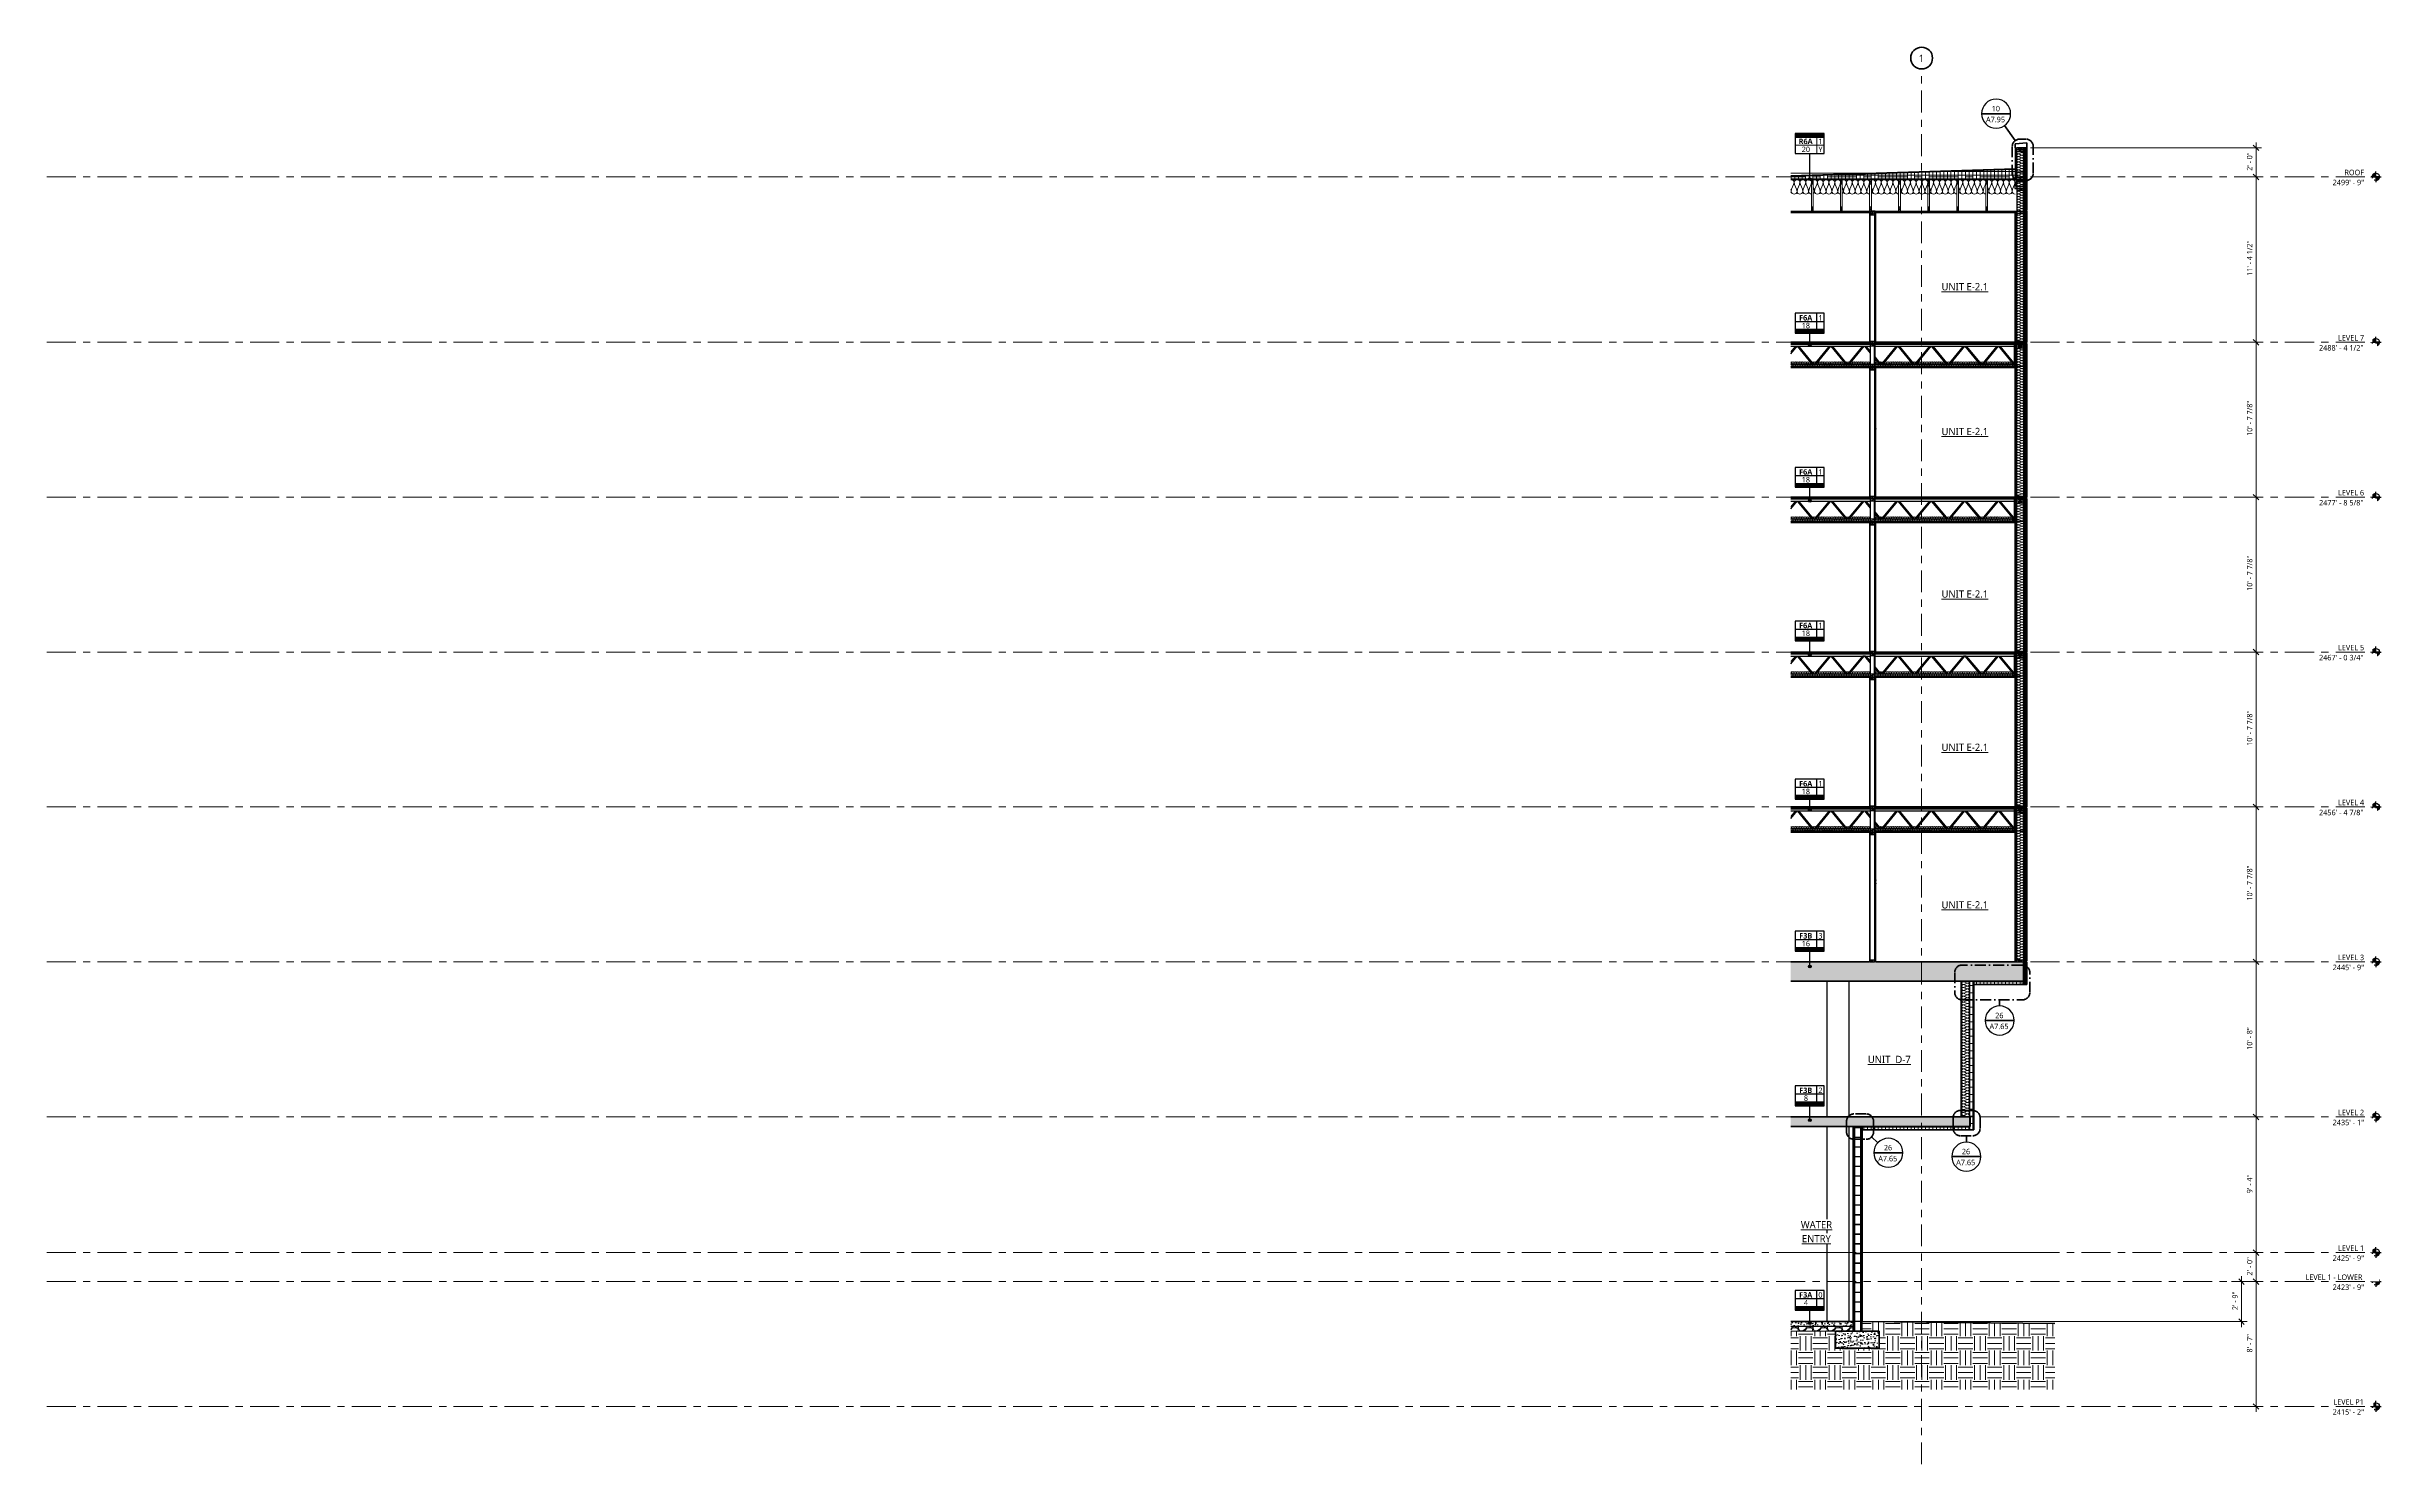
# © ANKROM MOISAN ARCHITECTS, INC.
# Model space of a CAD drawing. Header units: inches. Extents: x 6 to 8416, y -388 to 6104.
# Drawn here: x 757 to 2684, y 4934 to 6104 of the extents above; entities that cross this region are included whole.
import ezdxf

# ---------------------------------------------------------------- set-up
doc = ezdxf.new("R2010")
doc.units = ezdxf.units.IN
doc.header["$MEASUREMENT"] = 0
for name, pattern in [('Center 1_2_', [42, 24, -6, 6, -6]), ('Center 3_8_', [36, 18, -6, 6, -6]), ('Dash Dot 3_16_', [15, 9, -3, 0, -3])]:
    doc.linetypes.add(name, pattern=pattern)
for name, color, linetype, lineweight in [('A-ANNO-DIMS', 211, 'Continuous', 13), ('A-ANNO-DIMS-48', 211, 'Continuous', 13), ('A-ANNO-NOTE', 131, 'Continuous', 18), ('A-ANNO-SYMB', 150, 'Continuous', 13), ('A-CLNG', 13, 'Continuous', 25), ('A-CLNG-PATT', 13, 'Continuous', 35), ('A-DETL', 90, 'Continuous', 13), ('A-DETL-GENF', 92, 'Continuous', 13), ('A-DETL-MEDM', 33, 'Continuous', 25), ('A-FLOR', 192, 'Continuous', 18), ('A-FLOR-IDEN', 11, 'Continuous', 25), ('A-FLOR-LEVL', 51, 'Continuous', 13), ('A-FLOR-MCUT', 51, 'Continuous', 25), ('A-FLOR-PATT', 8, 'Continuous', 35), ('A-ROOF', 132, 'Continuous', 18), ('A-ROOF-IDEN', 132, 'Continuous', 25), ('A-ROOF-PATT', 132, 'Continuous', 35), ('A-ROOM', 32, 'Continuous', 13), ('A-ROOM-IDEN', 2, 'Continuous', 35), ('A-WALL', 113, 'Continuous', 25), ('A-WALL-PATT', 111, 'Continuous', 35), ('G-ANNO-TEXT', 231, 'Continuous', 13), ('S-COLS', 52, 'Continuous', 25), ('S-GRID', 1, 'Continuous', 13), ('S-GRID-IDEN', 1, 'Continuous', 35)]:
    doc.layers.add(name, color=color, linetype=linetype, lineweight=lineweight)
doc.styles.add('Open Sans_2', font='OpenSans-Regular.ttf', dxfattribs={"height": 6})
doc.styles.add('Open Sans_3', font='OpenSans-Regular.ttf', dxfattribs={"height": 4.5})
doc.styles.add('Open Sans_5', font='OpenSans-Regular.ttf', dxfattribs={"width": 0.88, "height": 4.5})
doc.styles.add('Open Sans_B', font='OpenSans-Bold.ttf', dxfattribs={"height": 4.5})
doc.dimstyles.new('Linear_-_3_32_', dxfattribs={"dimscale": 12, "dimtxt": 4.83561, "dimasz": 0.375, "dimexe": 0.375, "dimexo": 0.25, "dimgap": 0.125, "dimtad": 1, "dimdec": 8, "dimrnd": 0.003906, "dimzin": 3, "dimdsep": 46, "dimlunit": 4, "dimtxsty": 'Open Sans_5', "dimblk1": 'OBLIQUE', "dimblk2": 'OBLIQUE', "dimsah": 1, "dimcen": 0.09, "dimdle": 0.375, "dimadec": 3, "dimazin": 2, "dimtfac": 1, "dimtdec": 4, "dimtix": 1, "dimtmove": 0, "dimatfit": 3, "dimfxl": 1, "dimtvp": 1, "dimtfill": 1, "dimfrac": 2, "dimtolj": 1, "dimtzin": 0, "dimarcsym": 2})
doc.dimstyles.new('Linear_-_3_32__CL', dxfattribs={"dimscale": 12, "dimtxt": 4.83561, "dimasz": 0.375, "dimexe": 0.375, "dimexo": 0.25, "dimgap": 0.125, "dimtad": 1, "dimdec": 8, "dimrnd": 0.003906, "dimzin": 3, "dimdsep": 46, "dimlunit": 4, "dimtxsty": 'Open Sans_5', "dimblk1": 'OBLIQUE', "dimblk2": 'OBLIQUE', "dimsah": 1, "dimcen": 0.09, "dimdle": 0.375, "dimadec": 3, "dimazin": 2, "dimtfac": 1, "dimtdec": 4, "dimtix": 1, "dimtmove": 0, "dimatfit": 3, "dimfxl": 1, "dimtvp": 1, "dimtfill": 1, "dimfrac": 2, "dimtolj": 1, "dimtzin": 0, "dimarcsym": 2})
pattern_1 = [(50, (2370.8895, 5497.5), (6.885997, -0.6021), [0.72, -7.92]), (355, (2370.8895, 5497.5), (-1.33176, 7.22055), [0.576, -6.336]), (100.451, (2371.4635, 5497.45), (5.55363, 6.61819), [0.61191, -6.731]), (46.184, (2370.8895, 5499.42), (10.24564, -1.58893), [1.08, -11.88]), (96.636, (2371.744, 5499.288), (8.97244, 9.35152), [0.91786, -10.096]), (351.184, (2370.89, 5499.42), (8.9732, 9.35123), [0.864, -9.504]), (21, (2371.8495, 5498.94), (5.730726, -3.865003), [0.72, -7.92]), (326, (2371.8495, 5498.94), (2.33581, 6.96088), [0.576, -6.336]), (71.451, (2372.3275, 5498.618), (8.06588, 3.09595), [0.61191, -6.731]), (37.5, (2370.8895, 5497.5), (0.116866, 3.195478), [0.06336, -6.196, 0.06336, -6.369, -6.36]), (37.5, (2370.8895, 5497.5), (0.116866, 3.195478), [-12.691, 0.06336, -6.297]), (7.5, (2370.8895, 5497.5), (2.52543, 3.786025), [0.06336, -3.604, 0.06336, -6.052, -2.424]), (7.5, (2370.8895, 5497.5), (2.52543, 3.786025), [-9.782, 0.06336, -2.361]), (327.5, (2368.7485, 5497.5), (5.124369, -0.216176), [0.06336, -2.337, 0.06336, -7.425, -9.936]), (327.5, (2368.7485, 5497.5), (5.124369, -0.216176), [-9.888, 0.06336, -9.873]), (317.5, (2367.7885, 5497.5), (5.598326, 0.96141), [0.06336, -3.057, 0.06336, -4.909, -7.056]), (317.5, (2367.7885, 5497.5), (5.598326, 0.96141), [-8.093, 0.06336, -6.993])]
pattern_2 = [(0, (2370.8895, 5497.5), (0, 6), []), (90, (2370.8895, 5497.5), (-6, 4e-16), [])]
pattern_3 = [(0, (2370.89, 5497.5), (0, 60), [60, 0, 0, 0]), (284.036, (2411.69, 5509.5), (59.99915, -180.0005), [12.369, -235.017]), (284.036, (2409.29, 5509.5), (59.99915, -180.0005), [12.369, -235.017]), (284.036, (2406.89, 5509.5), (59.99915, -180.0005), [12.369, -235.017]), (284.036, (2375.69, 5521.5), (59.99915, -180.0005), [12.369, -235.017]), (284.036, (2373.29, 5521.5), (59.99915, -180.0005), [12.369, -235.017]), (284.036, (2370.89, 5521.5), (59.99915, -180.0005), [12.369, -235.017]), (284.036, (2393.69, 5533.5), (59.99915, -180.0005), [12.369, -235.017]), (284.036, (2391.29, 5533.5), (59.99915, -180.0005), [12.369, -235.017]), (284.036, (2388.89, 5533.5), (59.99915, -180.0005), [12.369, -235.017]), (284.036, (2411.69, 5545.5), (59.99915, -180.0005), [12.369, -235.017]), (284.036, (2409.29, 5545.5), (59.99915, -180.0005), [12.369, -235.017]), (284.036, (2406.89, 5545.5), (59.99915, -180.0005), [12.369, -235.017]), (284.036, (2375.69, 5557.5), (59.99915, -180.0005), [12.369, -235.017]), (284.036, (2373.29, 5557.5), (59.99915, -180.0005), [12.369, -235.017]), (284.036, (2370.89, 5557.5), (59.99915, -180.0005), [12.369, -235.017]), (0, (2370.89, 5503.5), (0, 60), [60, 0, 0, 0]), (0, (2370.89, 5509.5), (0, 60), [60, 0, 0, 0]), (0, (2370.89, 5515.5), (0, 60), [60, 0, 0, 0]), (0, (2370.89, 5521.5), (0, 60), [60, 0, 0, 0]), (0, (2370.89, 5527.5), (0, 60), [60, 0, 0, 0]), (0, (2370.89, 5533.5), (0, 60), [60, 0, 0, 0]), (0, (2370.89, 5539.5), (0, 60), [60, 0, 0, 0]), (0, (2370.89, 5545.5), (0, 60), [60, 0, 0, 0]), (0, (2370.89, 5551.5), (0, 60), [60, 0, 0, 0])]
pattern_4 = [(45, (2370.8895, 5497.5), (-4.00647, 4.00647), []), (135, (2370.8895, 5497.5), (-4.00647, -4.00647), [])]
pattern_5 = [(0, (2370.8895, 5497.5), (7.68, 1.92), [0.6336, -5.126, 0.6336, -5.126, -30.72]), (0, (2370.8895, 5497.5), (7.68, 1.92), [-11.52, 0.6336, -10.886, 0.6336, -5.126, -13.44]), (0, (2370.8895, 5497.5), (7.68, 1.92), [-28.8, 0.6336, -3.206, 0.6336, -8.966]), (120, (2373.7695, 5498.46), (-5.502769, 5.691075), [0.6336, -5.126, 0.6336, -5.126, -30.72]), (120, (2373.7695, 5498.46), (-5.502769, 5.691075), [-11.52, 0.6336, -10.886, 0.6336, -5.126, -13.44]), (120, (2373.7695, 5498.46), (-5.502769, 5.691075), [-28.8, 0.6336, -3.206, 0.6336, -8.966]), (240, (2374.7295, 5502.3), (-2.177231, -7.611075), [0.6336, -5.126, 0.6336, -5.126, -30.72]), (240, (2374.7295, 5502.3), (-2.177231, -7.611075), [-11.52, 0.6336, -10.886, 0.6336, -5.126, -13.44]), (240, (2374.7295, 5502.3), (-2.177231, -7.611075), [-28.8, 0.6336, -3.206, 0.6336, -8.966])]
pattern_6 = [(0, (2370.8895, 5497.5), (0, 3), []), (90, (2370.8895, 5497.5), (-3, 2e-16), [])]
pattern_7 = [(0, (42.242, 5497.5), (7.68, 1.92), [0.6336, -5.126, 0.6336, -5.126, -30.72]), (0, (42.242, 5497.5), (7.68, 1.92), [-11.52, 0.6336, -10.886, 0.6336, -5.126, -13.44]), (0, (42.242, 5497.5), (7.68, 1.92), [-28.8, 0.6336, -3.206, 0.6336, -8.966]), (120, (45.122, 5498.46), (-5.502769, 5.691075), [0.6336, -5.126, 0.6336, -5.126, -30.72]), (120, (45.122, 5498.46), (-5.502769, 5.691075), [-11.52, 0.6336, -10.886, 0.6336, -5.126, -13.44]), (120, (45.122, 5498.46), (-5.502769, 5.691075), [-28.8, 0.6336, -3.206, 0.6336, -8.966]), (240, (46.082, 5502.3), (-2.177231, -7.611075), [0.6336, -5.126, 0.6336, -5.126, -30.72]), (240, (46.082, 5502.3), (-2.177231, -7.611075), [-11.52, 0.6336, -10.886, 0.6336, -5.126, -13.44]), (240, (46.082, 5502.3), (-2.177231, -7.611075), [-28.8, 0.6336, -3.206, 0.6336, -8.966])]
pattern_8 = [(45, (42.242, 5497.5), (-4.24264, 4.24264), []), (135, (42.242, 5497.5), (-4.24264, -4.24264), [])]
pattern_9 = [(0, (42.242, 5497.5), (15.36, 3.84), [0.6336, -10.886, 0.6336, -10.886, -61.44]), (0, (42.242, 5497.5), (15.36, 3.84), [-23.04, 0.6336, -22.406, 0.6336, -10.886, -26.88]), (0, (42.242, 5497.5), (15.36, 3.84), [-57.6, 0.6336, -7.046, 0.6336, -18.566]), (120, (48.002, 5499.42), (-11.005538, 11.38215), [0.6336, -10.886, 0.6336, -10.886, -61.44]), (120, (48.002, 5499.42), (-11.005538, 11.38215), [-23.04, 0.6336, -22.406, 0.6336, -10.886, -26.88]), (120, (48.002, 5499.42), (-11.005538, 11.38215), [-57.6, 0.6336, -7.046, 0.6336, -18.566]), (240, (49.922, 5507.1), (-4.354462, -15.22215), [0.6336, -10.886, 0.6336, -10.886, -61.44]), (240, (49.922, 5507.1), (-4.354462, -15.22215), [-23.04, 0.6336, -22.406, 0.6336, -10.886, -26.88]), (240, (49.922, 5507.1), (-4.354462, -15.22215), [-57.6, 0.6336, -7.046, 0.6336, -18.566])]

# ---------------------------------------------------------------- blocks, each defined once
blk = doc.blocks.new('Concrete-Rectangular-Column-IL - CC1 - 18 x 24-10025696-WALL SECTION - BACK OF HOUSE')
at = {"layer": 'S-COLS'}
for p, q in [((-102, 5221), (-102, 5333)), ((-84, 5333), (-84, 5221)), ((-102, 5052), (-102, 5213)), ((-84, 5213), (-84, 5052))]:
    blk.add_line(p, q, dxfattribs=at)
blk = doc.blocks.new('06 Medium Load Wood Joist-Side-AM - 18_-20155754-WALL SECTION - BACK OF HOUSE')
at = {"layer": 'A-DETL-GENF', "lineweight": 25}
for p, q in [((53.3, 5475.1), (12.8, 5475.1)), ((11.7, 5473.6), (24.1, 5458.6)), ((12.8, 5473.6), (53.3, 5473.6)), ((53.3, 5458.6), (12.8, 5458.6)), ((12.8, 5457.1), (53.3, 5457.1)), ((25.6, 5458.6), (13.1, 5473.6)), ((38, 5473.6), (25.6, 5458.6)), ((27, 5458.6), (39.4, 5473.6)), ((39.4, 5473.6), (51.8, 5458.6)), ((53.3, 5458.6), (40.8, 5473.6))]:
    blk.add_line(p, q, dxfattribs=at)
blk = doc.blocks.new('06 Nominal Cut Lumber-Section-AM1 - 2x6 Section-9014713-WALL SECTION - BACK OF HOUSE')
at = {"layer": 'A-DETL-GENF', "lineweight": 25}
for p, q in [((60, 5475.125), (54.5, 5475.125)), ((60, 5473.625), (60, 5475.125))]:
    blk.add_line(p, q, dxfattribs=at)
at = {"layer": 'A-DETL-GENF'}
for p, q in [((54.5, 5475.125), (60, 5473.625)), ((54.5, 5473.625), (60, 5475.125))]:
    blk.add_line(p, q, dxfattribs=at)
blk = doc.blocks.new('06 Nominal Cut Lumber-Section-AM1 - 2x6 Section-16986702-WALL SECTION - BACK OF HOUSE')
at = {"layer": 'A-DETL-GENF', "lineweight": 25}
for p, q in [((60, 5473.625), (54.5, 5473.625)), ((54.5, 5472.125), (60, 5472.125)), ((60, 5472.125), (60, 5473.625))]:
    blk.add_line(p, q, dxfattribs=at)
at = {"layer": 'A-DETL-GENF'}
for p, q in [((54.5, 5472.125), (60, 5473.625)), ((54.5, 5473.625), (60, 5472.125))]:
    blk.add_line(p, q, dxfattribs=at)
blk = doc.blocks.new('06 Nominal Cut Lumber-Section-AM1 - 2x6 Section-V51-WALL SECTION - BACK OF HOUSE')
at = {"layer": 'A-DETL-GENF', "lineweight": 25}
for p, q in [((54.5, 5477.375), (54.5, 5475.875)), ((60, 5477.375), (54.5, 5477.375)), ((54.5, 5475.875), (60, 5475.875)), ((60, 5475.875), (60, 5477.375))]:
    blk.add_line(p, q, dxfattribs=at)
at = {"layer": 'A-DETL-GENF'}
for p, q in [((54.5, 5477.375), (60, 5475.875)), ((54.5, 5475.875), (60, 5477.375))]:
    blk.add_line(p, q, dxfattribs=at)
blk = doc.blocks.new('09 GypsumWallboardTypeX-Section-AM - 5_8_-20133690-WALL SECTION - BACK OF HOUSE')
at = {"layer": 'A-DETL-GENF'}
h = blk.add_hatch(dxfattribs=at)
h.set_pattern_fill('FP_25', color=256, style=0, pattern_type=2)
h.set_pattern_definition(pattern_7)
h.paths.add_polyline_path([(54.5, 5456.625), (54.5, 5475.125), (53.875, 5475.125), (53.875, 5456.625)])
for p, q in [((54.5, 5475.125), (53.875, 5475.125)), ((54.5, 5456.625), (54.5, 5475.125)), ((53.875, 5456.625), (54.5, 5456.625))]:
    blk.add_line(p, q, dxfattribs=at)
blk = doc.blocks.new('09 GypsumWallboardTypeX-Section-AM - 5_8_-V52-WALL SECTION - BACK OF HOUSE')
at = {"layer": 'A-DETL-GENF'}
h = blk.add_hatch(dxfattribs=at)
h.set_pattern_fill('FP_25', color=256, style=0, pattern_type=2)
h.set_pattern_definition(pattern_7)
h.paths.add_polyline_path([(53.875, 5456.625), (53.875, 5475.125), (53.25, 5475.125), (53.25, 5456.625)])
at = {"layer": 'A-DETL-GENF', "lineweight": 25}
blk.add_line((53.25, 5475.125), (53.25, 5456.625), dxfattribs=at)
at = {"layer": 'A-DETL-GENF'}
for p, q in [((53.875, 5475.125), (53.25, 5475.125)), ((53.875, 5456.625), (53.875, 5475.125)), ((53.25, 5456.625), (53.875, 5456.625))]:
    blk.add_line(p, q, dxfattribs=at)
blk = doc.blocks.new('06 Medium Load Wood Joist-Side-AM - 18_-20155751-WALL SECTION - BACK OF HOUSE')
at = {"layer": 'A-DETL-GENF', "lineweight": 25}
for p, q in [((10.6, 5475.1), (-29.8, 5475.1)), ((-17.4, 5473.6), (-29.8, 5458.6)), ((-29.8, 5473.6), (10.6, 5473.6)), ((10.9, 5458.6), (-29.8, 5458.6)), ((-29.8, 5457.1), (10.9, 5457.1)), ((-28.4, 5458.6), (-16, 5473.6)), ((-16, 5473.6), (-3.5, 5458.6)), ((-2.1, 5458.6), (-14.5, 5473.6)), ((10.3, 5473.6), (-2.1, 5458.6)), ((-0.7, 5458.6), (11.7, 5473.6))]:
    blk.add_line(p, q, dxfattribs=at)
blk = doc.blocks.new('06-Framing-Joist Hanger-Top Hung-AM - 18_ Nominal-20148674-WALL SECTION - BACK OF HOUSE')
at = {"layer": 'A-DETL-GENF'}
for p, q in [((53.3, 5475.1), (52.3, 5475.1)), ((52.3, 5475.1), (52.3, 5458.9)), ((53.2, 5475.1), (53.2, 5457.1)), ((53.3, 5457.1), (53.3, 5475.1)), ((52.3, 5458.9), (51.5, 5457.2)), ((51.5, 5457.2), (51.5, 5457.1)), ((53.2, 5457.1), (51.5, 5457.1)), ((53.2, 5457.1), (53.3, 5457.1))]:
    blk.add_line(p, q, dxfattribs=at)
blk = doc.blocks.new('06 Medium Load Wood Joist-Side-AM - 18_-V53-WALL SECTION - BACK OF HOUSE')
at = {"layer": 'A-DETL-GENF', "lineweight": 25}
for p, q in [((-66.5, 5475.1), (-70.3, 5475.1)), ((-29.8, 5475.1), (-62.5, 5475.1)), ((-71.3, 5473.6), (-66.5, 5467.8)), ((-70.3, 5473.6), (-66.5, 5473.6)), ((-66.5, 5458.6), (-70.3, 5458.6)), ((-70.3, 5457.1), (-66.5, 5457.1)), ((-66.5, 5469.5), (-69.9, 5473.6)), ((-62.5, 5473.6), (-29.8, 5473.6)), ((-57.5, 5458.6), (-62.5, 5464.7)), ((-62.5, 5462.9), (-58.9, 5458.6)), ((-29.8, 5458.6), (-62.5, 5458.6)), ((-62.5, 5457.1), (-29.8, 5457.1)), ((-45.1, 5473.6), (-57.5, 5458.6)), ((-56.1, 5458.6), (-43.7, 5473.6)), ((-43.7, 5473.6), (-31.2, 5458.6)), ((-29.8, 5458.6), (-42.2, 5473.6))]:
    blk.add_line(p, q, dxfattribs=at)
blk = doc.blocks.new('06 Medium Load Wood Joist-Side-AM - 18_-V54-WALL SECTION - BACK OF HOUSE')
at = {"layer": 'A-DETL-GENF', "lineweight": 25}
for p, q in [((-112.9, 5475.1), (-132, 5475.1)), ((-128.1, 5473.6), (-132, 5469)), ((-132, 5467.2), (-126.7, 5473.6)), ((-132, 5473.6), (-112.9, 5473.6)), ((-112.9, 5458.6), (-132, 5458.6)), ((-132, 5457.1), (-112.9, 5457.1)), ((-126.7, 5473.6), (-114.3, 5458.6)), ((-112.9, 5458.6), (-125.3, 5473.6))]:
    blk.add_line(p, q, dxfattribs=at)
blk = doc.blocks.new('09 GypsumWallboardTypeX-Section-AM - 5_8_-V55-WALL SECTION - BACK OF HOUSE')
at = {"layer": 'A-DETL-GENF'}
h = blk.add_hatch(dxfattribs=at)
h.set_pattern_fill('FP_25', color=256, style=0, pattern_type=2)
h.set_pattern_definition(pattern_7)
h.paths.add_polyline_path([(54.5, 5584.5), (54.5, 5603), (53.875, 5603), (53.875, 5584.5)])
for p, q in [((54.5, 5603), (53.875, 5603)), ((54.5, 5584.5), (54.5, 5603)), ((53.875, 5584.5), (54.5, 5584.5))]:
    blk.add_line(p, q, dxfattribs=at)
blk = doc.blocks.new('09 GypsumWallboardTypeX-Section-AM - 5_8_-V56-WALL SECTION - BACK OF HOUSE')
at = {"layer": 'A-DETL-GENF'}
h = blk.add_hatch(dxfattribs=at)
h.set_pattern_fill('FP_25', color=256, style=0, pattern_type=2)
h.set_pattern_definition(pattern_7)
h.paths.add_polyline_path([(53.875, 5584.5), (53.875, 5603), (53.25, 5603), (53.25, 5584.5)])
at = {"layer": 'A-DETL-GENF', "lineweight": 25}
blk.add_line((53.25, 5603), (53.25, 5584.5), dxfattribs=at)
at = {"layer": 'A-DETL-GENF'}
for p, q in [((53.875, 5603), (53.25, 5603)), ((53.875, 5584.5), (53.875, 5603)), ((53.25, 5584.5), (53.875, 5584.5))]:
    blk.add_line(p, q, dxfattribs=at)
blk = doc.blocks.new('09 GypsumWallboardTypeX-Section-AM - 5_8_-V57-WALL SECTION - BACK OF HOUSE')
at = {"layer": 'A-DETL-GENF'}
h = blk.add_hatch(dxfattribs=at)
h.set_pattern_fill('FP_25', color=256, style=0, pattern_type=2)
h.set_pattern_definition(pattern_7)
h.paths.add_polyline_path([(54.5, 5840.25), (54.5, 5858.75), (53.875, 5858.75), (53.875, 5840.25)])
for p, q in [((54.5, 5858.75), (53.875, 5858.75)), ((54.5, 5840.25), (54.5, 5858.75)), ((53.875, 5840.25), (54.5, 5840.25))]:
    blk.add_line(p, q, dxfattribs=at)
blk = doc.blocks.new('09 GypsumWallboardTypeX-Section-AM - 5_8_-V58-WALL SECTION - BACK OF HOUSE')
at = {"layer": 'A-DETL-GENF'}
h = blk.add_hatch(dxfattribs=at)
h.set_pattern_fill('FP_25', color=256, style=0, pattern_type=2)
h.set_pattern_definition(pattern_7)
h.paths.add_polyline_path([(53.875, 5840.25), (53.875, 5858.75), (53.25, 5858.75), (53.25, 5840.25)])
at = {"layer": 'A-DETL-GENF', "lineweight": 25}
blk.add_line((53.25, 5858.75), (53.25, 5840.25), dxfattribs=at)
at = {"layer": 'A-DETL-GENF'}
for p, q in [((53.875, 5858.75), (53.25, 5858.75)), ((53.875, 5840.25), (53.875, 5858.75)), ((53.25, 5840.25), (53.875, 5840.25))]:
    blk.add_line(p, q, dxfattribs=at)
blk = doc.blocks.new('04 CMU-2Core-Section-AM - 8_ x 8_ x 16_ SMOOTH-19714550-WALL SECTION - BACK OF HOUSE')
at = {"layer": 'A-DETL-GENF'}
h = blk.add_hatch(dxfattribs=at)
h.set_pattern_fill('FP_28', color=256, style=0, pattern_type=2)
h.set_pattern_definition(pattern_8)
h.paths.add_polyline_path([(-80.6, 5156.4), (-79.4, 5156.4), (-79.4, 5164), (-80.6, 5164), (-80.6, 5164)])
h.paths.add_polyline_path([(-74.2, 5156.4), (-73, 5156.4), (-73, 5164), (-74.2, 5164), (-74.2, 5164)])
at = {"layer": 'A-DETL-GENF', "lineweight": 50}
for p, q in [((-80.6, 5164), (-80.6, 5156.4)), ((-79.4, 5164), (-79.4, 5156.4)), ((-74.2, 5156.4), (-74.2, 5164)), ((-73, 5156.4), (-73, 5164))]:
    blk.add_line(p, q, dxfattribs=at)
at = {"layer": 'A-DETL-GENF', "lineweight": 18}
blk.add_line((-73, 5156.4), (-80.6, 5156.4), dxfattribs=at)
for centre, start, end in [((-80.6, 5156.2), 270, 90), ((-73, 5156.2), 90, 270)]:
    blk.add_arc(centre, 0.188, start, end, dxfattribs=at)
blk = doc.blocks.new('04 CMU-2Core-Section-AM - 8_ x 8_ x 16_ SMOOTH-V59-WALL SECTION - BACK OF HOUSE')
at = {"layer": 'A-DETL-GENF'}
h = blk.add_hatch(dxfattribs=at)
h.set_pattern_fill('FP_28', color=256, style=0, pattern_type=2)
h.set_pattern_definition(pattern_8)
h.paths.add_polyline_path([(-80.6, 5052.4), (-79.4, 5052.4), (-79.4, 5060), (-80.6, 5060), (-80.6, 5052.4)])
h.paths.add_polyline_path([(-73, 5052.4), (-73, 5060), (-74.2, 5060), (-74.2, 5052.4)])
at = {"layer": 'A-DETL-GENF', "lineweight": 50}
for p, q in [((-80.6, 5060), (-80.6, 5052.4)), ((-79.4, 5060), (-79.4, 5052.4)), ((-74.2, 5052.4), (-74.2, 5060)), ((-73, 5052.4), (-73, 5060))]:
    blk.add_line(p, q, dxfattribs=at)
at = {"layer": 'A-DETL-GENF', "lineweight": 18}
blk.add_line((-73, 5052.4), (-80.6, 5052.4), dxfattribs=at)
for centre, start, end in [((-80.6, 5052.2), 270, 90), ((-73, 5052.2), 90, 270)]:
    blk.add_arc(centre, 0.188, start, end, dxfattribs=at)
blk = doc.blocks.new('04 CMU-2Core-Section-AM - 8_ x 8_ x 16_ SMOOTH-V60-WALL SECTION - BACK OF HOUSE')
at = {"layer": 'A-DETL-GENF'}
h = blk.add_hatch(dxfattribs=at)
h.set_pattern_fill('FP_28', color=256, style=0, pattern_type=2)
h.set_pattern_definition(pattern_8)
h.paths.add_polyline_path([(-80.6, 5060.4), (-79.4, 5060.4), (-79.4, 5068), (-80.6, 5068), (-80.6, 5064.4)])
h.paths.add_polyline_path([(-74.2, 5060.4), (-73, 5060.4), (-73, 5068), (-74.2, 5068), (-74.2, 5064.4)])
h = blk.add_hatch(dxfattribs=at)
h.set_pattern_fill('FP_29', color=256, style=0, pattern_type=2)
h.set_pattern_definition(pattern_9)
h.paths.add_polyline_path([(-77.5, 5060), (-73, 5060), (-73.1, 5060.1), (-73.2, 5060.1), (-73.2, 5060.2), (-73.1, 5060.3), (-73, 5060.4), (-73, 5060.4), (-80.6, 5060.4), (-80.5, 5060.3), (-80.4, 5060.2), (-80.4, 5060.1), (-80.5, 5060.1), (-80.6, 5060), (-80.6, 5060)])
at = {"layer": 'A-DETL-GENF', "lineweight": 50}
for p, q in [((-80.6, 5068), (-80.6, 5060.4)), ((-79.4, 5068), (-79.4, 5060.4)), ((-74.2, 5060.4), (-74.2, 5068)), ((-73, 5060.4), (-73, 5068))]:
    blk.add_line(p, q, dxfattribs=at)
at = {"layer": 'A-DETL-GENF', "lineweight": 18}
for p, q in [((-73, 5060.4), (-80.6, 5060.4)), ((-80.6, 5060), (-73, 5060))]:
    blk.add_line(p, q, dxfattribs=at)
for centre, start, end in [((-80.6, 5060.2), 270, 90), ((-73, 5060.2), 90, 270)]:
    blk.add_arc(centre, 0.188, start, end, dxfattribs=at)
blk = doc.blocks.new('04 CMU-2Core-Section-AM - 8_ x 8_ x 16_ SMOOTH-V61-WALL SECTION - BACK OF HOUSE')
at = {"layer": 'A-DETL-GENF'}
h = blk.add_hatch(dxfattribs=at)
h.set_pattern_fill('FP_28', color=256, style=0, pattern_type=2)
h.set_pattern_definition(pattern_8)
h.paths.add_polyline_path([(-80.625, 5068.375), (-79.375, 5068.375), (-79.375, 5076), (-80.625, 5076), (-80.625, 5068.72425)])
h.paths.add_polyline_path([(-74.25, 5068.375), (-73, 5068.375), (-73, 5076), (-74.25, 5076), (-74.25, 5068.72425)])
at = {"layer": 'A-DETL-GENF', "lineweight": 50}
for p, q in [((-80.625, 5076), (-80.625, 5068.375)), ((-79.375, 5076), (-79.375, 5068.375)), ((-74.25, 5068.375), (-74.25, 5076)), ((-73, 5068.375), (-73, 5076))]:
    blk.add_line(p, q, dxfattribs=at)
at = {"layer": 'A-DETL-GENF', "lineweight": 18}
for p, q in [((-73, 5068.375), (-80.625, 5068.375)), ((-80.625, 5068), (-73, 5068))]:
    blk.add_line(p, q, dxfattribs=at)
for centre, start, end in [((-80.625, 5068.1875), 270, 90), ((-73, 5068.1875), 90, 270)]:
    blk.add_arc(centre, 0.1875, start, end, dxfattribs=at)
blk = doc.blocks.new('04 CMU-2Core-Section-AM - 8_ x 8_ x 16_ SMOOTH-V62-WALL SECTION - BACK OF HOUSE')
at = {"layer": 'A-DETL-GENF'}
h = blk.add_hatch(dxfattribs=at)
h.set_pattern_fill('FP_28', color=256, style=0, pattern_type=2)
h.set_pattern_definition(pattern_8)
h.paths.add_polyline_path([(-80.6, 5076.4), (-79.4, 5076.4), (-79.4, 5084), (-80.6, 5084), (-80.6, 5077.4)])
h.paths.add_polyline_path([(-74.2, 5076.4), (-73, 5076.4), (-73, 5084), (-74.2, 5084), (-74.2, 5077.4)])
h = blk.add_hatch(dxfattribs=at)
h.set_pattern_fill('FP_29', color=256, style=0, pattern_type=2)
h.set_pattern_definition(pattern_9)
h.paths.add_polyline_path([(-77.5, 5076), (-73, 5076), (-73.1, 5076.1), (-73.2, 5076.1), (-73.2, 5076.2), (-73.1, 5076.3), (-73, 5076.4), (-73, 5076.4), (-80.6, 5076.4), (-80.5, 5076.3), (-80.4, 5076.2), (-80.4, 5076.1), (-80.5, 5076.1), (-80.6, 5076), (-80.6, 5076)])
at = {"layer": 'A-DETL-GENF', "lineweight": 50}
for p, q in [((-80.6, 5084), (-80.6, 5076.4)), ((-79.4, 5084), (-79.4, 5076.4)), ((-74.2, 5076.4), (-74.2, 5084)), ((-73, 5076.4), (-73, 5084))]:
    blk.add_line(p, q, dxfattribs=at)
at = {"layer": 'A-DETL-GENF', "lineweight": 18}
for p, q in [((-73, 5076.4), (-80.6, 5076.4)), ((-80.6, 5076), (-73, 5076))]:
    blk.add_line(p, q, dxfattribs=at)
for centre, start, end in [((-80.6, 5076.2), 270, 90), ((-73, 5076.2), 90, 270)]:
    blk.add_arc(centre, 0.188, start, end, dxfattribs=at)
blk = doc.blocks.new('04 CMU-2Core-Section-AM - 8_ x 8_ x 16_ SMOOTH-V63-WALL SECTION - BACK OF HOUSE')
at = {"layer": 'A-DETL-GENF'}
h = blk.add_hatch(dxfattribs=at)
h.set_pattern_fill('FP_28', color=256, style=0, pattern_type=2)
h.set_pattern_definition(pattern_8)
h.paths.add_polyline_path([(-80.625, 5084.375), (-79.375, 5084.375), (-79.375, 5092), (-80.625, 5092), (-80.625, 5086.039625)])
h.paths.add_polyline_path([(-74.25, 5084.375), (-73, 5084.375), (-73, 5092), (-74.25, 5092), (-74.25, 5086.039625)])
at = {"layer": 'A-DETL-GENF', "lineweight": 50}
for p, q in [((-80.625, 5092), (-80.625, 5084.375)), ((-79.375, 5092), (-79.375, 5084.375)), ((-74.25, 5084.375), (-74.25, 5092)), ((-73, 5084.375), (-73, 5092))]:
    blk.add_line(p, q, dxfattribs=at)
at = {"layer": 'A-DETL-GENF', "lineweight": 18}
for p, q in [((-73, 5084.375), (-80.625, 5084.375)), ((-80.625, 5084), (-73, 5084))]:
    blk.add_line(p, q, dxfattribs=at)
for centre, start, end in [((-80.625, 5084.1875), 270, 90), ((-73, 5084.1875), 90, 270)]:
    blk.add_arc(centre, 0.1875, start, end, dxfattribs=at)
blk = doc.blocks.new('04 CMU-2Core-Section-AM - 8_ x 8_ x 16_ SMOOTH-V64-WALL SECTION - BACK OF HOUSE')
at = {"layer": 'A-DETL-GENF'}
h = blk.add_hatch(dxfattribs=at)
h.set_pattern_fill('FP_28', color=256, style=0, pattern_type=2)
h.set_pattern_definition(pattern_8)
h.paths.add_polyline_path([(-80.6, 5092.4), (-79.4, 5092.4), (-79.4, 5100), (-80.6, 5100), (-80.6, 5094.7)])
h.paths.add_polyline_path([(-74.2, 5092.4), (-73, 5092.4), (-73, 5100), (-74.2, 5100), (-74.2, 5094.7)])
at = {"layer": 'A-DETL-GENF', "lineweight": 50}
for p, q in [((-80.6, 5100), (-80.6, 5092.4)), ((-79.4, 5100), (-79.4, 5092.4)), ((-74.2, 5092.4), (-74.2, 5100)), ((-73, 5092.4), (-73, 5100))]:
    blk.add_line(p, q, dxfattribs=at)
at = {"layer": 'A-DETL-GENF', "lineweight": 18}
for p, q in [((-73, 5092.4), (-80.6, 5092.4)), ((-80.6, 5092), (-73, 5092))]:
    blk.add_line(p, q, dxfattribs=at)
for centre, start, end in [((-80.6, 5092.2), 270, 90), ((-73, 5092.2), 90, 270)]:
    blk.add_arc(centre, 0.188, start, end, dxfattribs=at)
blk = doc.blocks.new('04 CMU-2Core-Section-AM - 8_ x 8_ x 16_ SMOOTH-V65-WALL SECTION - BACK OF HOUSE')
at = {"layer": 'A-DETL-GENF'}
h = blk.add_hatch(dxfattribs=at)
h.set_pattern_fill('FP_28', color=256, style=0, pattern_type=2)
h.set_pattern_definition(pattern_8)
h.paths.add_polyline_path([(-80.625, 5100.375), (-79.375, 5100.375), (-79.375, 5108), (-80.625, 5108), (-80.625, 5103.355)])
h.paths.add_polyline_path([(-74.25, 5100.375), (-73, 5100.375), (-73, 5108), (-74.25, 5108), (-74.25, 5103.355)])
at = {"layer": 'A-DETL-GENF', "lineweight": 50}
for p, q in [((-80.625, 5108), (-80.625, 5100.375)), ((-79.375, 5108), (-79.375, 5100.375)), ((-74.25, 5100.375), (-74.25, 5108)), ((-73, 5100.375), (-73, 5108))]:
    blk.add_line(p, q, dxfattribs=at)
at = {"layer": 'A-DETL-GENF', "lineweight": 18}
for p, q in [((-73, 5100.375), (-80.625, 5100.375)), ((-80.625, 5100), (-73, 5100))]:
    blk.add_line(p, q, dxfattribs=at)
for centre, start, end in [((-80.625, 5100.1875), 270, 90), ((-73, 5100.1875), 90, 270)]:
    blk.add_arc(centre, 0.1875, start, end, dxfattribs=at)
blk = doc.blocks.new('04 CMU-2Core-Section-AM - 8_ x 8_ x 16_ SMOOTH-V66-WALL SECTION - BACK OF HOUSE')
at = {"layer": 'A-DETL-GENF'}
h = blk.add_hatch(dxfattribs=at)
h.set_pattern_fill('FP_28', color=256, style=0, pattern_type=2)
h.set_pattern_definition(pattern_8)
h.paths.add_polyline_path([(-80.6, 5108.4), (-79.4, 5108.4), (-79.4, 5116), (-80.6, 5116), (-80.6, 5112)])
h.paths.add_polyline_path([(-74.2, 5108.4), (-73, 5108.4), (-73, 5116), (-74.2, 5116), (-74.2, 5112)])
at = {"layer": 'A-DETL-GENF', "lineweight": 50}
for p, q in [((-80.6, 5116), (-80.6, 5108.4)), ((-79.4, 5116), (-79.4, 5108.4)), ((-74.2, 5108.4), (-74.2, 5116)), ((-73, 5108.4), (-73, 5116))]:
    blk.add_line(p, q, dxfattribs=at)
at = {"layer": 'A-DETL-GENF', "lineweight": 18}
for p, q in [((-73, 5108.4), (-80.6, 5108.4)), ((-80.6, 5108), (-73, 5108))]:
    blk.add_line(p, q, dxfattribs=at)
for centre, start, end in [((-80.6, 5108.2), 270, 90), ((-73, 5108.2), 90, 270)]:
    blk.add_arc(centre, 0.188, start, end, dxfattribs=at)
blk = doc.blocks.new('04 CMU-2Core-Section-AM - 8_ x 8_ x 16_ SMOOTH-V67-WALL SECTION - BACK OF HOUSE')
at = {"layer": 'A-DETL-GENF'}
h = blk.add_hatch(dxfattribs=at)
h.set_pattern_fill('FP_28', color=256, style=0, pattern_type=2)
h.set_pattern_definition(pattern_8)
h.paths.add_polyline_path([(-80.625, 5116.375), (-79.375, 5116.375), (-79.375, 5124), (-80.625, 5124), (-80.625, 5120.670375)])
h.paths.add_polyline_path([(-74.25, 5116.375), (-73, 5116.375), (-73, 5124), (-74.25, 5124), (-74.25, 5120.670375)])
at = {"layer": 'A-DETL-GENF', "lineweight": 50}
for p, q in [((-80.625, 5124), (-80.625, 5116.375)), ((-79.375, 5124), (-79.375, 5116.375)), ((-74.25, 5116.375), (-74.25, 5124)), ((-73, 5116.375), (-73, 5124))]:
    blk.add_line(p, q, dxfattribs=at)
at = {"layer": 'A-DETL-GENF', "lineweight": 18}
for p, q in [((-73, 5116.375), (-80.625, 5116.375)), ((-80.625, 5116), (-73, 5116))]:
    blk.add_line(p, q, dxfattribs=at)
for centre, start, end in [((-80.625, 5116.1875), 270, 90), ((-73, 5116.1875), 90, 270)]:
    blk.add_arc(centre, 0.1875, start, end, dxfattribs=at)
blk = doc.blocks.new('04 CMU-2Core-Section-AM - 8_ x 8_ x 16_ SMOOTH-V68-WALL SECTION - BACK OF HOUSE')
at = {"layer": 'A-DETL-GENF'}
h = blk.add_hatch(dxfattribs=at)
h.set_pattern_fill('FP_28', color=256, style=0, pattern_type=2)
h.set_pattern_definition(pattern_8)
h.paths.add_polyline_path([(-80.6, 5124.4), (-79.4, 5124.4), (-79.4, 5132), (-80.6, 5132), (-80.6, 5129.3)])
h.paths.add_polyline_path([(-74.2, 5124.4), (-73, 5124.4), (-73, 5132), (-74.2, 5132), (-74.2, 5129.3)])
at = {"layer": 'A-DETL-GENF', "lineweight": 50}
for p, q in [((-80.6, 5132), (-80.6, 5124.4)), ((-79.4, 5132), (-79.4, 5124.4)), ((-74.2, 5124.4), (-74.2, 5132)), ((-73, 5124.4), (-73, 5132))]:
    blk.add_line(p, q, dxfattribs=at)
at = {"layer": 'A-DETL-GENF', "lineweight": 18}
for p, q in [((-73, 5124.4), (-80.6, 5124.4)), ((-80.6, 5124), (-73, 5124))]:
    blk.add_line(p, q, dxfattribs=at)
for centre, start, end in [((-80.6, 5124.2), 270, 90), ((-73, 5124.2), 90, 270)]:
    blk.add_arc(centre, 0.188, start, end, dxfattribs=at)
blk = doc.blocks.new('04 CMU-2Core-Section-AM - 8_ x 8_ x 16_ SMOOTH-V69-WALL SECTION - BACK OF HOUSE')
at = {"layer": 'A-DETL-GENF'}
h = blk.add_hatch(dxfattribs=at)
h.set_pattern_fill('FP_28', color=256, style=0, pattern_type=2)
h.set_pattern_definition(pattern_8)
h.paths.add_polyline_path([(-80.625, 5132.375), (-79.375, 5132.375), (-79.375, 5140), (-80.625, 5140), (-80.625, 5137.98575)])
h.paths.add_polyline_path([(-74.25, 5132.375), (-73, 5132.375), (-73, 5140), (-74.25, 5140), (-74.25, 5137.98575)])
at = {"layer": 'A-DETL-GENF', "lineweight": 50}
for p, q in [((-80.625, 5140), (-80.625, 5132.375)), ((-79.375, 5140), (-79.375, 5132.375)), ((-74.25, 5132.375), (-74.25, 5140)), ((-73, 5132.375), (-73, 5140))]:
    blk.add_line(p, q, dxfattribs=at)
at = {"layer": 'A-DETL-GENF', "lineweight": 18}
for p, q in [((-73, 5132.375), (-80.625, 5132.375)), ((-80.625, 5132), (-73, 5132))]:
    blk.add_line(p, q, dxfattribs=at)
for centre, start, end in [((-80.625, 5132.1875), 270, 90), ((-73, 5132.1875), 90, 270)]:
    blk.add_arc(centre, 0.1875, start, end, dxfattribs=at)
blk = doc.blocks.new('04 CMU-2Core-Section-AM - 8_ x 8_ x 16_ SMOOTH-V70-WALL SECTION - BACK OF HOUSE')
at = {"layer": 'A-DETL-GENF'}
h = blk.add_hatch(dxfattribs=at)
h.set_pattern_fill('FP_28', color=256, style=0, pattern_type=2)
h.set_pattern_definition(pattern_8)
h.paths.add_polyline_path([(-80.6, 5140.4), (-79.4, 5140.4), (-79.4, 5148), (-80.6, 5148), (-80.6, 5146.6)])
h.paths.add_polyline_path([(-74.2, 5140.4), (-73, 5140.4), (-73, 5148), (-74.2, 5148), (-74.2, 5146.6)])
at = {"layer": 'A-DETL-GENF', "lineweight": 50}
for p, q in [((-80.6, 5148), (-80.6, 5140.4)), ((-79.4, 5148), (-79.4, 5140.4)), ((-74.2, 5140.4), (-74.2, 5148)), ((-73, 5140.4), (-73, 5148))]:
    blk.add_line(p, q, dxfattribs=at)
at = {"layer": 'A-DETL-GENF', "lineweight": 18}
for p, q in [((-73, 5140.4), (-80.6, 5140.4)), ((-80.6, 5140), (-73, 5140))]:
    blk.add_line(p, q, dxfattribs=at)
for centre, start, end in [((-80.6, 5140.2), 270, 90), ((-73, 5140.2), 90, 270)]:
    blk.add_arc(centre, 0.188, start, end, dxfattribs=at)
blk = doc.blocks.new('04 CMU-2Core-Section-AM - 8_ x 8_ x 16_ SMOOTH-V71-WALL SECTION - BACK OF HOUSE')
at = {"layer": 'A-DETL-GENF'}
h = blk.add_hatch(dxfattribs=at)
h.set_pattern_fill('FP_28', color=256, style=0, pattern_type=2)
h.set_pattern_definition(pattern_8)
h.paths.add_polyline_path([(-80.6, 5148.4), (-79.4, 5148.4), (-79.4, 5156), (-80.6, 5156), (-80.6, 5155.3)])
h.paths.add_polyline_path([(-74.2, 5148.4), (-73, 5148.4), (-73, 5156), (-74.2, 5156), (-74.2, 5155.3)])
h = blk.add_hatch(dxfattribs=at)
h.set_pattern_fill('FP_29', color=256, style=0, pattern_type=2)
h.set_pattern_definition(pattern_9)
h.paths.add_polyline_path([(-77.5, 5148), (-73, 5148), (-73.1, 5148.1), (-73.2, 5148.1), (-73.2, 5148.2), (-73.1, 5148.3), (-73, 5148.4), (-73, 5148.4), (-80.6, 5148.4), (-80.5, 5148.3), (-80.4, 5148.2), (-80.4, 5148.1), (-80.5, 5148.1), (-80.6, 5148), (-80.6, 5148)])
at = {"layer": 'A-DETL-GENF', "lineweight": 50}
for p, q in [((-80.6, 5156), (-80.6, 5148.4)), ((-79.4, 5156), (-80.6, 5156)), ((-79.4, 5156), (-79.4, 5148.4)), ((-73, 5156), (-74.2, 5156)), ((-74.2, 5148.4), (-74.2, 5156)), ((-73, 5148.4), (-73, 5156))]:
    blk.add_line(p, q, dxfattribs=at)
at = {"layer": 'A-DETL-GENF', "lineweight": 18}
for p, q in [((-73, 5148.4), (-80.6, 5148.4)), ((-80.6, 5148), (-73, 5148))]:
    blk.add_line(p, q, dxfattribs=at)
at = {"layer": 'A-DETL-GENF', "lineweight": 25}
blk.add_line((-74.2, 5156), (-79.4, 5156), dxfattribs=at)
at = {"layer": 'A-DETL-GENF', "lineweight": 18}
for centre, start, end in [((-80.6, 5148.2), 270, 90), ((-73, 5148.2), 90, 270)]:
    blk.add_arc(centre, 0.188, start, end, dxfattribs=at)
blk = doc.blocks.new('04 CMU-2Core-Section-AM - 8_ x 8_ x 16_ SMOOTH-V72-WALL SECTION - BACK OF HOUSE')
at = {"layer": 'A-DETL-GENF'}
h = blk.add_hatch(dxfattribs=at)
h.set_pattern_fill('FP_28', color=256, style=0, pattern_type=2)
h.set_pattern_definition(pattern_8)
h.paths.add_polyline_path([(-80.6, 5164.4), (-79.4, 5164.4), (-79.4, 5172), (-80.6, 5172), (-80.6, 5168.3)])
h.paths.add_polyline_path([(-74.2, 5164.4), (-73, 5164.4), (-73, 5172), (-74.2, 5172), (-74.2, 5168.3)])
at = {"layer": 'A-DETL-GENF', "lineweight": 50}
for p, q in [((-80.6, 5172), (-80.6, 5164.4)), ((-79.4, 5172), (-79.4, 5164.4)), ((-74.2, 5164.4), (-74.2, 5172)), ((-73, 5164.4), (-73, 5172))]:
    blk.add_line(p, q, dxfattribs=at)
at = {"layer": 'A-DETL-GENF', "lineweight": 18}
for p, q in [((-73, 5164.4), (-80.6, 5164.4)), ((-80.6, 5164), (-73, 5164))]:
    blk.add_line(p, q, dxfattribs=at)
for centre, start, end in [((-80.6, 5164.2), 270, 90), ((-73, 5164.2), 90, 270)]:
    blk.add_arc(centre, 0.188, start, end, dxfattribs=at)
blk = doc.blocks.new('04 CMU-2Core-Section-AM - 8_ x 8_ x 16_ SMOOTH-V73-WALL SECTION - BACK OF HOUSE')
at = {"layer": 'A-DETL-GENF'}
h = blk.add_hatch(dxfattribs=at)
h.set_pattern_fill('FP_28', color=256, style=0, pattern_type=2)
h.set_pattern_definition(pattern_8)
h.paths.add_polyline_path([(-80.625, 5172.375), (-79.375, 5172.375), (-79.375, 5180), (-80.625, 5180), (-80.625, 5172.6165)])
h.paths.add_polyline_path([(-74.25, 5172.375), (-73, 5172.375), (-73, 5180), (-74.25, 5180), (-74.25, 5172.6165)])
at = {"layer": 'A-DETL-GENF', "lineweight": 50}
for p, q in [((-80.625, 5180), (-80.625, 5172.375)), ((-79.375, 5180), (-79.375, 5172.375)), ((-74.25, 5172.375), (-74.25, 5180)), ((-73, 5172.375), (-73, 5180))]:
    blk.add_line(p, q, dxfattribs=at)
at = {"layer": 'A-DETL-GENF', "lineweight": 18}
for p, q in [((-73, 5172.375), (-80.625, 5172.375)), ((-80.625, 5172), (-73, 5172))]:
    blk.add_line(p, q, dxfattribs=at)
for centre, start, end in [((-80.625, 5172.1875), 270, 90), ((-73, 5172.1875), 90, 270)]:
    blk.add_arc(centre, 0.1875, start, end, dxfattribs=at)
blk = doc.blocks.new('04 CMU-2Core-Section-AM - 8_ x 8_ x 16_ SMOOTH-V74-WALL SECTION - BACK OF HOUSE')
at = {"layer": 'A-DETL-GENF'}
h = blk.add_hatch(dxfattribs=at)
h.set_pattern_fill('FP_28', color=256, style=0, pattern_type=2)
h.set_pattern_definition(pattern_8)
h.paths.add_polyline_path([(-80.6, 5180.4), (-79.4, 5180.4), (-79.4, 5188), (-80.6, 5188), (-80.6, 5181.3)])
h.paths.add_polyline_path([(-74.2, 5180.4), (-73, 5180.4), (-73, 5188), (-74.2, 5188), (-74.2, 5181.3)])
h = blk.add_hatch(dxfattribs=at)
h.set_pattern_fill('FP_29', color=256, style=0, pattern_type=2)
h.set_pattern_definition(pattern_9)
h.paths.add_polyline_path([(-77.5, 5180), (-73, 5180), (-73.1, 5180.1), (-73.2, 5180.1), (-73.2, 5180.2), (-73.1, 5180.3), (-73, 5180.4), (-73, 5180.4), (-80.6, 5180.4), (-80.5, 5180.3), (-80.4, 5180.2), (-80.4, 5180.1), (-80.5, 5180.1), (-80.6, 5180), (-80.6, 5180)])
at = {"layer": 'A-DETL-GENF', "lineweight": 50}
for p, q in [((-80.6, 5188), (-80.6, 5180.4)), ((-79.4, 5188), (-79.4, 5180.4)), ((-74.2, 5180.4), (-74.2, 5188)), ((-73, 5180.4), (-73, 5188))]:
    blk.add_line(p, q, dxfattribs=at)
at = {"layer": 'A-DETL-GENF', "lineweight": 18}
for p, q in [((-73, 5180.4), (-80.6, 5180.4)), ((-80.6, 5180), (-73, 5180))]:
    blk.add_line(p, q, dxfattribs=at)
for centre, start, end in [((-80.6, 5180.2), 270, 90), ((-73, 5180.2), 90, 270)]:
    blk.add_arc(centre, 0.188, start, end, dxfattribs=at)
blk = doc.blocks.new('04 CMU-2Core-Section-AM - 8_ x 8_ x 16_ SMOOTH-V75-WALL SECTION - BACK OF HOUSE')
at = {"layer": 'A-DETL-GENF'}
h = blk.add_hatch(dxfattribs=at)
h.set_pattern_fill('FP_28', color=256, style=0, pattern_type=2)
h.set_pattern_definition(pattern_8)
h.paths.add_polyline_path([(-80.625, 5188.375), (-79.375, 5188.375), (-79.375, 5196), (-80.625, 5196), (-80.625, 5189.931875)])
h.paths.add_polyline_path([(-74.25, 5188.375), (-73, 5188.375), (-73, 5196), (-74.25, 5196), (-74.25, 5189.931875)])
at = {"layer": 'A-DETL-GENF', "lineweight": 50}
for p, q in [((-80.625, 5196), (-80.625, 5188.375)), ((-79.375, 5196), (-79.375, 5188.375)), ((-74.25, 5188.375), (-74.25, 5196)), ((-73, 5188.375), (-73, 5196))]:
    blk.add_line(p, q, dxfattribs=at)
at = {"layer": 'A-DETL-GENF', "lineweight": 18}
for p, q in [((-73, 5188.375), (-80.625, 5188.375)), ((-80.625, 5188), (-73, 5188))]:
    blk.add_line(p, q, dxfattribs=at)
for centre, start, end in [((-80.625, 5188.1875), 270, 90), ((-73, 5188.1875), 90, 270)]:
    blk.add_arc(centre, 0.1875, start, end, dxfattribs=at)
blk = doc.blocks.new('04 CMU-2Core-Section-AM - 8_ x 8_ x 16_ SMOOTH-V76-WALL SECTION - BACK OF HOUSE')
at = {"layer": 'A-DETL-GENF'}
h = blk.add_hatch(dxfattribs=at)
h.set_pattern_fill('FP_28', color=256, style=0, pattern_type=2)
h.set_pattern_definition(pattern_8)
h.paths.add_polyline_path([(-80.6, 5196.4), (-79.4, 5196.4), (-79.4, 5204), (-80.6, 5204), (-80.6, 5198.6)])
h.paths.add_polyline_path([(-74.2, 5196.4), (-73, 5196.4), (-73, 5204), (-74.2, 5204), (-74.2, 5198.6)])
h = blk.add_hatch(dxfattribs=at)
h.set_pattern_fill('FP_29', color=256, style=0, pattern_type=2)
h.set_pattern_definition(pattern_9)
h.paths.add_polyline_path([(-77.5, 5196), (-73, 5196), (-73.1, 5196.1), (-73.2, 5196.1), (-73.2, 5196.2), (-73.1, 5196.3), (-73, 5196.4), (-73, 5196.4), (-80.6, 5196.4), (-80.5, 5196.3), (-80.4, 5196.2), (-80.4, 5196.1), (-80.5, 5196.1), (-80.6, 5196), (-80.6, 5196)])
at = {"layer": 'A-DETL-GENF', "lineweight": 50}
for p, q in [((-80.6, 5204), (-80.6, 5196.4)), ((-79.4, 5204), (-79.4, 5196.4)), ((-74.2, 5196.4), (-74.2, 5204)), ((-73, 5196.4), (-73, 5204))]:
    blk.add_line(p, q, dxfattribs=at)
at = {"layer": 'A-DETL-GENF', "lineweight": 18}
for p, q in [((-73, 5196.4), (-80.6, 5196.4)), ((-80.6, 5196), (-73, 5196))]:
    blk.add_line(p, q, dxfattribs=at)
for centre, start, end in [((-80.6, 5196.2), 270, 90), ((-73, 5196.2), 90, 270)]:
    blk.add_arc(centre, 0.188, start, end, dxfattribs=at)
blk = doc.blocks.new('04 CMU-2Core-Section-AM - 8_ x 8_ x 16_ SMOOTH-V77-WALL SECTION - BACK OF HOUSE')
at = {"layer": 'A-DETL-GENF'}
h = blk.add_hatch(dxfattribs=at)
h.set_pattern_fill('FP_28', color=256, style=0, pattern_type=2)
h.set_pattern_definition(pattern_8)
h.paths.add_polyline_path([(-80.625, 5204.375), (-79.375, 5204.375), (-79.375, 5212), (-80.625, 5212), (-80.625, 5207.24725)])
h.paths.add_polyline_path([(-74.25, 5204.375), (-73, 5204.375), (-73, 5212), (-74.25, 5212), (-74.25, 5207.24725)])
at = {"layer": 'A-DETL-GENF', "lineweight": 50}
for p, q in [((-80.625, 5212), (-80.625, 5204.375)), ((-79.375, 5212), (-80.625, 5212)), ((-79.375, 5212), (-79.375, 5204.375)), ((-73, 5212), (-74.25, 5212)), ((-74.25, 5204.375), (-74.25, 5212)), ((-73, 5204.375), (-73, 5212))]:
    blk.add_line(p, q, dxfattribs=at)
at = {"layer": 'A-DETL-GENF', "lineweight": 25}
blk.add_line((-74.25, 5212), (-79.375, 5212), dxfattribs=at)
at = {"layer": 'A-DETL-GENF', "lineweight": 18}
for p, q in [((-73, 5204.375), (-80.625, 5204.375)), ((-80.625, 5204), (-73, 5204))]:
    blk.add_line(p, q, dxfattribs=at)
for centre, start, end in [((-80.625, 5204.1875), 270, 90), ((-73, 5204.1875), 90, 270)]:
    blk.add_arc(centre, 0.1875, start, end, dxfattribs=at)
blk = doc.blocks.new('09 GypsumWallboardTypeX-Section-AM - 5_8_-V78-WALL SECTION - BACK OF HOUSE')
at = {"layer": 'A-DETL-GENF'}
h = blk.add_hatch(dxfattribs=at)
h.set_pattern_fill('FP_25', color=256, style=0, pattern_type=2)
h.set_pattern_definition(pattern_7)
h.paths.add_polyline_path([(54.5, 5712.375), (54.5, 5730.875), (53.875, 5730.875), (53.875, 5712.375)])
for p, q in [((54.5, 5730.875), (53.875, 5730.875)), ((54.5, 5712.375), (54.5, 5730.875)), ((53.875, 5712.375), (54.5, 5712.375))]:
    blk.add_line(p, q, dxfattribs=at)
blk = doc.blocks.new('09 GypsumWallboardTypeX-Section-AM - 5_8_-V79-WALL SECTION - BACK OF HOUSE')
at = {"layer": 'A-DETL-GENF'}
h = blk.add_hatch(dxfattribs=at)
h.set_pattern_fill('FP_25', color=256, style=0, pattern_type=2)
h.set_pattern_definition(pattern_7)
h.paths.add_polyline_path([(53.875, 5712.375), (53.875, 5730.875), (53.25, 5730.875), (53.25, 5712.375)])
at = {"layer": 'A-DETL-GENF', "lineweight": 25}
blk.add_line((53.25, 5730.875), (53.25, 5712.375), dxfattribs=at)
at = {"layer": 'A-DETL-GENF'}
for p, q in [((53.875, 5730.875), (53.25, 5730.875)), ((53.875, 5712.375), (53.875, 5730.875)), ((53.25, 5712.375), (53.875, 5712.375))]:
    blk.add_line(p, q, dxfattribs=at)
blk = doc.blocks.new('09 GypsumWallboardTypeX-Section-AM - 5_8_-20156579-WALL SECTION - BACK OF HOUSE')
at = {"layer": 'A-DETL-GENF'}
h = blk.add_hatch(dxfattribs=at)
h.set_pattern_fill('FP_25', color=256, style=0, pattern_type=2)
h.set_pattern_definition(pattern_7)
h.paths.add_polyline_path([(-66.5, 5603.75), (-66.5, 5712.375), (-67.125, 5712.375), (-67.125, 5603.75)])
at = {"layer": 'A-DETL-GENF', "lineweight": 25}
blk.add_line((-67.125, 5712.375), (-67.125, 5603.75), dxfattribs=at)
at = {"layer": 'A-DETL-GENF'}
for p, q in [((-66.5, 5712.375), (-67.125, 5712.375)), ((-66.5, 5605.25), (-66.5, 5709.875)), ((-67.125, 5603.75), (-66.5, 5603.75))]:
    blk.add_line(p, q, dxfattribs=at)
blk = doc.blocks.new('06 Nominal Cut Lumber-Section-AM1 - 2x4 Section-9046868-WALL SECTION - BACK OF HOUSE')
at = {"layer": 'A-DETL-GENF', "lineweight": 25}
blk.add_line((-66.5, 5712.875), (-66.5, 5711.375), dxfattribs=at)
at = {"layer": 'A-DETL-GENF'}
for p, q in [((-66.5, 5711.375), (-63, 5712.875)), ((-66.5, 5712.875), (-63, 5711.375))]:
    blk.add_line(p, q, dxfattribs=at)
blk = doc.blocks.new('06 Nominal Cut Lumber-Section-AM1 - 2x4 Section-V80-WALL SECTION - BACK OF HOUSE')
at = {"layer": 'A-DETL-GENF', "lineweight": 25}
for p, q in [((-63, 5711.375), (-66.5, 5711.375)), ((-66.5, 5711.375), (-66.5, 5709.875)), ((-66.5, 5709.875), (-63, 5709.875))]:
    blk.add_line(p, q, dxfattribs=at)
at = {"layer": 'A-DETL-GENF'}
for p, q in [((-66.5, 5709.875), (-63, 5711.375)), ((-66.5, 5711.375), (-63, 5709.875))]:
    blk.add_line(p, q, dxfattribs=at)
blk = doc.blocks.new('09 GypsumWallboardTypeX-Section-AM - 5_8_-20156600-WALL SECTION - BACK OF HOUSE')
at = {"layer": 'A-DETL-GENF'}
h = blk.add_hatch(dxfattribs=at)
h.set_pattern_fill('FP_25', color=256, style=0, pattern_type=2)
h.set_pattern_definition(pattern_7)
h.paths.add_polyline_path([(-61.875, 5603.75), (-61.875, 5712.375), (-62.5, 5712.375), (-62.5, 5603.75)])
for p, q in [((-61.875, 5712.375), (-62.5, 5712.375)), ((-62.5, 5603.75), (-61.875, 5603.75))]:
    blk.add_line(p, q, dxfattribs=at)
at = {"layer": 'A-DETL-GENF', "lineweight": 25}
blk.add_line((-61.875, 5603.75), (-61.875, 5712.375), dxfattribs=at)
blk = doc.blocks.new('06 Plywood-Wall Sheathing-Section-AM - 1_2_-20171540-WALL SECTION - BACK OF HOUSE')
at = {"layer": 'A-DETL-GENF'}
h = blk.add_hatch(dxfattribs=at)
h.set_pattern_fill('FP_30', color=256, style=0, pattern_type=2)
h.set_pattern_definition([(270, (-63.4, 5730.875), (2, 1e-16), [2, 0, 0, 0]), (270, (-63.4, 5730.875), (2, 1e-16), [-2, 0, 0, 0, 0]), (194.036, (-63, 5729.515), (-6.0000973, -1.9999233), [0.412, -7.834]), (194.036, (-63, 5729.595), (-6.0000973, -1.9999233), [0.412, -7.834]), (194.036, (-63, 5729.675), (-6.0000973, -1.9999233), [0.412, -7.834]), (194.036, (-62.6, 5730.715), (-6.0000973, -1.9999233), [0.412, -7.834]), (194.036, (-62.6, 5730.795), (-6.0000973, -1.9999233), [0.412, -7.834]), (194.036, (-62.6, 5730.875), (-6.0000973, -1.9999233), [0.412, -7.834]), (194.036, (-62.2, 5730.115), (-6.0000973, -1.9999233), [0.412, -7.834]), (194.036, (-62.2, 5730.195), (-6.0000973, -1.9999233), [0.412, -7.834]), (194.036, (-62.2, 5730.275), (-6.0000973, -1.9999233), [0.412, -7.834]), (194.036, (-61.8, 5729.515), (-6.0000973, -1.9999233), [0.412, -7.834]), (194.036, (-61.8, 5729.595), (-6.0000973, -1.9999233), [0.412, -7.834]), (194.036, (-61.8, 5729.675), (-6.0000973, -1.9999233), [0.412, -7.834]), (194.036, (-61.4, 5730.715), (-6.0000973, -1.9999233), [0.412, -7.834]), (194.036, (-61.4, 5730.795), (-6.0000973, -1.9999233), [0.412, -7.834]), (194.036, (-61.4, 5730.875), (-6.0000973, -1.9999233), [0.412, -7.834]), (270, (-63.2, 5730.875), (2, 1e-16), [2, 0, 0, 0]), (270, (-63.2, 5730.875), (2, 1e-16), [-2, 0, 0, 0, 0]), (270, (-63, 5730.875), (2, 1e-16), [2, 0, 0, 0]), (270, (-63, 5730.875), (2, 1e-16), [-2, 0, 0, 0, 0]), (270, (-62.8, 5730.875), (2, 1e-16), [2, 0, 0, 0]), (270, (-62.8, 5730.875), (2, 1e-16), [-2, 0, 0, 0, 0]), (270, (-62.6, 5730.875), (2, 1e-16), [2, 0, 0, 0]), (270, (-62.6, 5730.875), (2, 1e-16), [-2, 0, 0, 0, 0]), (270, (-62.4, 5730.875), (2, 1e-16), [2, 0, 0, 0]), (270, (-62.4, 5730.875), (2, 1e-16), [-2, 0, 0, 0, 0]), (270, (-62.2, 5730.875), (2, 1e-16), [2, 0, 0, 0]), (270, (-62.2, 5730.875), (2, 1e-16), [-2, 0, 0, 0, 0]), (270, (-62, 5730.875), (2, 1e-16), [2, 0, 0, 0]), (270, (-62, 5730.875), (2, 1e-16), [-2, 0, 0, 0, 0]), (270, (-61.8, 5730.875), (2, 1e-16), [2, 0, 0, 0]), (270, (-61.8, 5730.875), (2, 1e-16), [-2, 0, 0, 0, 0]), (270, (-61.6, 5730.875), (2, 1e-16), [2, 0, 0, 0]), (270, (-61.6, 5730.875), (2, 1e-16), [-2, 0, 0, 0, 0])])
h.paths.add_polyline_path([(-62.5, 5603.75), (-62.5, 5730.875), (-63, 5730.875), (-63, 5603.75)])
at = {"layer": 'A-DETL-GENF', "lineweight": 25}
for p, q in [((-62.5, 5730.875), (-63, 5730.875)), ((-62.5, 5603.75), (-62.5, 5730.875)), ((-63, 5712.875), (-63, 5603.75)), ((-62.5, 5603.75), (-63, 5603.75))]:
    blk.add_line(p, q, dxfattribs=at)
blk = doc.blocks.new('06 Nominal Cut Lumber-Blocking-Section-AM1 - 2x4 Blocking-19772213-WALL SECTION - BACK OF HOUSE')
at = {"layer": 'A-DETL-GENF', "lineweight": 25}
for p, q in [((-63, 5730.875), (-66.5, 5730.875)), ((-66.5, 5730.875), (-66.5, 5729.375)), ((-63, 5729.375), (-63, 5730.875))]:
    blk.add_line(p, q, dxfattribs=at)
at = {"layer": 'A-DETL-GENF'}
blk.add_line((-66.5, 5729.375), (-63, 5730.875), dxfattribs=at)
blk = doc.blocks.new('06 Nominal Cut Lumber-Top-AM - 4_ W-20150248-WALL SECTION - BACK OF HOUSE')
at = {"layer": 'A-DETL-GENF', "lineweight": 25}
for p, q in [((-63, 5729.375), (-66.5, 5729.375)), ((-66.5, 5729.375), (-66.5, 5714.375)), ((-63, 5714.375), (-63, 5729.375))]:
    blk.add_line(p, q, dxfattribs=at)
blk = doc.blocks.new('06 Nominal Cut Lumber-Blocking-Section-AM1 - 2x4 Blocking-V81-WALL SECTION - BACK OF HOUSE')
at = {"layer": 'A-DETL-GENF', "lineweight": 25}
for p, q in [((-63, 5714.375), (-66.5, 5714.375)), ((-66.5, 5714.375), (-66.5, 5712.875)), ((-66.5, 5712.875), (-63, 5712.875)), ((-63, 5712.875), (-63, 5714.375))]:
    blk.add_line(p, q, dxfattribs=at)
at = {"layer": 'A-DETL-GENF'}
blk.add_line((-66.5, 5712.875), (-63, 5714.375), dxfattribs=at)
blk = doc.blocks.new('09 GypsumWallboardTypeX-Section-AM - 5_8_-V82-WALL SECTION - BACK OF HOUSE')
at = {"layer": 'A-DETL-GENF'}
h = blk.add_hatch(dxfattribs=at)
h.set_pattern_fill('FP_25', color=256, style=0, pattern_type=2)
h.set_pattern_definition(pattern_7)
h.paths.add_polyline_path([(-66.5, 5475.875), (-66.5, 5584.5), (-67.125, 5584.5), (-67.125, 5475.875)])
at = {"layer": 'A-DETL-GENF', "lineweight": 25}
blk.add_line((-67.125, 5584.5), (-67.125, 5475.875), dxfattribs=at)
at = {"layer": 'A-DETL-GENF'}
for p, q in [((-66.5, 5584.5), (-67.125, 5584.5)), ((-66.5, 5477.375), (-66.5, 5582)), ((-67.125, 5475.875), (-66.5, 5475.875))]:
    blk.add_line(p, q, dxfattribs=at)
blk = doc.blocks.new('09 GypsumWallboardTypeX-Section-AM - 5_8_-V83-WALL SECTION - BACK OF HOUSE')
at = {"layer": 'A-DETL-GENF'}
h = blk.add_hatch(dxfattribs=at)
h.set_pattern_fill('FP_25', color=256, style=0, pattern_type=2)
h.set_pattern_definition(pattern_7)
h.paths.add_polyline_path([(-61.875, 5475.875), (-61.875, 5584.5), (-62.5, 5584.5), (-62.5, 5475.875)])
for p, q in [((-61.875, 5584.5), (-62.5, 5584.5)), ((-62.5, 5475.875), (-61.875, 5475.875))]:
    blk.add_line(p, q, dxfattribs=at)
at = {"layer": 'A-DETL-GENF', "lineweight": 25}
blk.add_line((-61.875, 5475.875), (-61.875, 5584.5), dxfattribs=at)
blk = doc.blocks.new('09 GypsumWallboardTypeX-Section-AM - 5_8_-20163564-WALL SECTION - BACK OF HOUSE')
at = {"layer": 'A-DETL-GENF'}
h = blk.add_hatch(dxfattribs=at)
h.set_pattern_fill('FP_25', color=256, style=0, pattern_type=2)
h.set_pattern_definition(pattern_7)
h.paths.add_polyline_path([(-66.5, 5349), (-66.5, 5456.625), (-67.125, 5456.625), (-67.125, 5349)])
at = {"layer": 'A-DETL-GENF', "lineweight": 25}
blk.add_line((-67.125, 5456.625), (-67.125, 5349), dxfattribs=at)
at = {"layer": 'A-DETL-GENF'}
for p, q in [((-66.5, 5456.625), (-67.125, 5456.625)), ((-66.5, 5350.5), (-66.5, 5454.125)), ((-67.125, 5349), (-66.5, 5349))]:
    blk.add_line(p, q, dxfattribs=at)
blk = doc.blocks.new('09 GypsumWallboardTypeX-Section-AM - 5_8_-20163566-WALL SECTION - BACK OF HOUSE')
at = {"layer": 'A-DETL-GENF'}
h = blk.add_hatch(dxfattribs=at)
h.set_pattern_fill('FP_25', color=256, style=0, pattern_type=2)
h.set_pattern_definition(pattern_7)
h.paths.add_polyline_path([(-61.875, 5349), (-61.875, 5456.625), (-62.5, 5456.625), (-62.5, 5349)])
for p, q in [((-61.875, 5456.625), (-62.5, 5456.625)), ((-62.5, 5349), (-61.875, 5349))]:
    blk.add_line(p, q, dxfattribs=at)
at = {"layer": 'A-DETL-GENF', "lineweight": 25}
blk.add_line((-61.875, 5349), (-61.875, 5456.625), dxfattribs=at)
blk = doc.blocks.new('06 Plywood-Wall Sheathing-Section-AM - 1_2_-20171543-WALL SECTION - BACK OF HOUSE')
at = {"layer": 'A-DETL-GENF'}
h = blk.add_hatch(dxfattribs=at)
h.set_pattern_fill('FP_31', color=256, style=0, pattern_type=2)
h.set_pattern_definition([(270, (-63.4, 5475.125), (2, 1e-16), [2, 0, 0, 0]), (270, (-63.4, 5475.125), (2, 1e-16), [-2, 0, 0, 0, 0]), (194.036, (-63, 5473.765), (-6.0000973, -1.9999233), [0.412, -7.834]), (194.036, (-63, 5473.845), (-6.0000973, -1.9999233), [0.412, -7.834]), (194.036, (-63, 5473.925), (-6.0000973, -1.9999233), [0.412, -7.834]), (194.036, (-62.6, 5474.965), (-6.0000973, -1.9999233), [0.412, -7.834]), (194.036, (-62.6, 5475.045), (-6.0000973, -1.9999233), [0.412, -7.834]), (194.036, (-62.6, 5475.125), (-6.0000973, -1.9999233), [0.412, -7.834]), (194.036, (-62.2, 5474.365), (-6.0000973, -1.9999233), [0.412, -7.834]), (194.036, (-62.2, 5474.445), (-6.0000973, -1.9999233), [0.412, -7.834]), (194.036, (-62.2, 5474.525), (-6.0000973, -1.9999233), [0.412, -7.834]), (194.036, (-61.8, 5473.765), (-6.0000973, -1.9999233), [0.412, -7.834]), (194.036, (-61.8, 5473.845), (-6.0000973, -1.9999233), [0.412, -7.834]), (194.036, (-61.8, 5473.925), (-6.0000973, -1.9999233), [0.412, -7.834]), (194.036, (-61.4, 5474.965), (-6.0000973, -1.9999233), [0.412, -7.834]), (194.036, (-61.4, 5475.045), (-6.0000973, -1.9999233), [0.412, -7.834]), (194.036, (-61.4, 5475.125), (-6.0000973, -1.9999233), [0.412, -7.834]), (270, (-63.2, 5475.125), (2, 1e-16), [2, 0, 0, 0]), (270, (-63.2, 5475.125), (2, 1e-16), [-2, 0, 0, 0, 0]), (270, (-63, 5475.125), (2, 1e-16), [2, 0, 0, 0]), (270, (-63, 5475.125), (2, 1e-16), [-2, 0, 0, 0, 0]), (270, (-62.8, 5475.125), (2, 1e-16), [2, 0, 0, 0]), (270, (-62.8, 5475.125), (2, 1e-16), [-2, 0, 0, 0, 0]), (270, (-62.6, 5475.125), (2, 1e-16), [2, 0, 0, 0]), (270, (-62.6, 5475.125), (2, 1e-16), [-2, 0, 0, 0, 0]), (270, (-62.4, 5475.125), (2, 1e-16), [2, 0, 0, 0]), (270, (-62.4, 5475.125), (2, 1e-16), [-2, 0, 0, 0, 0]), (270, (-62.2, 5475.125), (2, 1e-16), [2, 0, 0, 0]), (270, (-62.2, 5475.125), (2, 1e-16), [-2, 0, 0, 0, 0]), (270, (-62, 5475.125), (2, 1e-16), [2, 0, 0, 0]), (270, (-62, 5475.125), (2, 1e-16), [-2, 0, 0, 0, 0]), (270, (-61.8, 5475.125), (2, 1e-16), [2, 0, 0, 0]), (270, (-61.8, 5475.125), (2, 1e-16), [-2, 0, 0, 0, 0]), (270, (-61.6, 5475.125), (2, 1e-16), [2, 0, 0, 0]), (270, (-61.6, 5475.125), (2, 1e-16), [-2, 0, 0, 0, 0])])
h.paths.add_polyline_path([(-62.5, 5349), (-62.5, 5475.125), (-63, 5475.125), (-63, 5349)])
at = {"layer": 'A-DETL-GENF', "lineweight": 25}
for p, q in [((-62.5, 5475.125), (-63, 5475.125)), ((-62.5, 5349), (-62.5, 5475.125)), ((-63, 5457.125), (-63, 5349)), ((-62.5, 5349), (-63, 5349))]:
    blk.add_line(p, q, dxfattribs=at)
blk = doc.blocks.new('09 GypsumWallboardTypeX-Section-AM - 5_8_-V84-WALL SECTION - BACK OF HOUSE')
at = {"layer": 'A-DETL-GENF'}
h = blk.add_hatch(dxfattribs=at)
h.set_pattern_fill('FP_25', color=256, style=0, pattern_type=2)
h.set_pattern_definition(pattern_7)
h.paths.add_polyline_path([(-66.5, 5731.625), (-66.5, 5840.25), (-67.125, 5840.25), (-67.125, 5731.625)])
at = {"layer": 'A-DETL-GENF', "lineweight": 25}
blk.add_line((-67.125, 5840.25), (-67.125, 5731.625), dxfattribs=at)
at = {"layer": 'A-DETL-GENF'}
for p, q in [((-66.5, 5840.25), (-67.125, 5840.25)), ((-66.5, 5733.125), (-66.5, 5837.75)), ((-67.125, 5731.625), (-66.5, 5731.625))]:
    blk.add_line(p, q, dxfattribs=at)
blk = doc.blocks.new('09 GypsumWallboardTypeX-Section-AM - 5_8_-V85-WALL SECTION - BACK OF HOUSE')
at = {"layer": 'A-DETL-GENF'}
h = blk.add_hatch(dxfattribs=at)
h.set_pattern_fill('FP_25', color=256, style=0, pattern_type=2)
h.set_pattern_definition(pattern_7)
h.paths.add_polyline_path([(-61.875, 5731.625), (-61.875, 5840.25), (-62.5, 5840.25), (-62.5, 5731.625)])
for p, q in [((-61.875, 5840.25), (-62.5, 5840.25)), ((-62.5, 5731.625), (-61.875, 5731.625))]:
    blk.add_line(p, q, dxfattribs=at)
at = {"layer": 'A-DETL-GENF', "lineweight": 25}
blk.add_line((-61.875, 5731.625), (-61.875, 5840.25), dxfattribs=at)
blk = doc.blocks.new('06 Nominal Cut Lumber-Section-AM1 - 2x6 Section-V86-WALL SECTION - BACK OF HOUSE')
at = {"layer": 'A-DETL-GENF', "lineweight": 25}
for p, q in [((60, 5350.5), (54.5, 5350.5)), ((54.5, 5350.5), (54.5, 5349)), ((54.5, 5349), (60, 5349)), ((60, 5349), (60, 5350.5))]:
    blk.add_line(p, q, dxfattribs=at)
at = {"layer": 'A-DETL-GENF'}
for p, q in [((54.5, 5349), (60, 5350.5)), ((54.5, 5350.5), (60, 5349))]:
    blk.add_line(p, q, dxfattribs=at)
blk = doc.blocks.new('06 Nominal Cut Lumber-Blocking-Section-AM1 - 2x6 Blocking-16986166-WALL SECTION - BACK OF HOUSE')
at = {"layer": 'A-DETL-GENF', "lineweight": 25}
for p, q in [((54.5, 5968.625), (54.5, 5967.125)), ((54.5, 5967.125), (60, 5967.125)), ((60, 5967.125), (60, 5968.625))]:
    blk.add_line(p, q, dxfattribs=at)
at = {"layer": 'A-DETL-GENF'}
blk.add_line((54.5, 5968.625), (60, 5967.125), dxfattribs=at)
blk = doc.blocks.new('06 Nominal Cut Lumber-Top-AM - 6_ W-20158120-WALL SECTION - BACK OF HOUSE')
at = {"layer": 'A-DETL-GENF', "lineweight": 25}
for p, q in [((54.5, 5986), (54.5, 5968.625)), ((60, 5968.625), (60, 5986)), ((54.5, 5968.625), (60, 5968.625))]:
    blk.add_line(p, q, dxfattribs=at)
blk = doc.blocks.new('06 Plywood-Roof Sheathing-Section-AM - 3_4_-20172491-WALL SECTION - BACK OF HOUSE')
at = {"layer": 'A-DETL-GENF'}
h = blk.add_hatch(dxfattribs=at)
h.set_pattern_fill('FP_32', color=256, style=0, pattern_type=2)
h.set_pattern_definition([(0, (-135.5, 5994.35), (0, 2), [2, 0, 0, 0]), (0, (-135.5, 5994.35), (0, 2), [-2, 0, 0, 0, 0]), (284.036, (-134.14, 5994.75), (1.9999233, -6.0000973), [0.412, -7.834]), (284.036, (-134.22, 5994.75), (1.9999233, -6.0000973), [0.412, -7.834]), (284.036, (-134.3, 5994.75), (1.9999233, -6.0000973), [0.412, -7.834]), (284.036, (-135.34, 5995.15), (1.9999233, -6.0000973), [0.412, -7.834]), (284.036, (-135.42, 5995.15), (1.9999233, -6.0000973), [0.412, -7.834]), (284.036, (-135.5, 5995.15), (1.9999233, -6.0000973), [0.412, -7.834]), (284.036, (-134.74, 5995.55), (1.9999233, -6.0000973), [0.412, -7.834]), (284.036, (-134.82, 5995.55), (1.9999233, -6.0000973), [0.412, -7.834]), (284.036, (-134.9, 5995.55), (1.9999233, -6.0000973), [0.412, -7.834]), (284.036, (-134.14, 5995.95), (1.9999233, -6.0000973), [0.412, -7.834]), (284.036, (-134.22, 5995.95), (1.9999233, -6.0000973), [0.412, -7.834]), (284.036, (-134.3, 5995.95), (1.9999233, -6.0000973), [0.412, -7.834]), (284.036, (-135.34, 5996.35), (1.9999233, -6.0000973), [0.412, -7.834]), (284.036, (-135.42, 5996.35), (1.9999233, -6.0000973), [0.412, -7.834]), (284.036, (-135.5, 5996.35), (1.9999233, -6.0000973), [0.412, -7.834]), (0, (-135.5, 5994.55), (0, 2), [2, 0, 0, 0]), (0, (-135.5, 5994.55), (0, 2), [-2, 0, 0, 0, 0]), (0, (-135.5, 5994.75), (0, 2), [2, 0, 0, 0]), (0, (-135.5, 5994.75), (0, 2), [-2, 0, 0, 0, 0]), (0, (-135.5, 5994.95), (0, 2), [2, 0, 0, 0]), (0, (-135.5, 5994.95), (0, 2), [-2, 0, 0, 0, 0]), (0, (-135.5, 5995.15), (0, 2), [2, 0, 0, 0]), (0, (-135.5, 5995.15), (0, 2), [-2, 0, 0, 0, 0]), (0, (-135.5, 5995.35), (0, 2), [2, 0, 0, 0]), (0, (-135.5, 5995.35), (0, 2), [-2, 0, 0, 0, 0]), (0, (-135.5, 5995.55), (0, 2), [2, 0, 0, 0]), (0, (-135.5, 5995.55), (0, 2), [-2, 0, 0, 0, 0]), (0, (-135.5, 5995.75), (0, 2), [2, 0, 0, 0]), (0, (-135.5, 5995.75), (0, 2), [-2, 0, 0, 0, 0]), (0, (-135.5, 5995.95), (0, 2), [2, 0, 0, 0]), (0, (-135.5, 5995.95), (0, 2), [-2, 0, 0, 0, 0]), (0, (-135.5, 5996.15), (0, 2), [2, 0, 0, 0]), (0, (-135.5, 5996.15), (0, 2), [-2, 0, 0, 0, 0])])
h.paths.add_polyline_path([(-114.25, 5994.75), (54.5, 5994.75), (54.5, 5995.5), (-132, 5995.5), (-132, 5994.75), (-115, 5994.75)])
at = {"layer": 'A-DETL-GENF', "lineweight": 25}
for p, q in [((-132, 5994.75), (-115, 5994.75)), ((-113.5, 5994.75), (-91, 5994.75)), ((-89.5, 5994.75), (-67, 5994.75)), ((-65.5, 5994.75), (-43, 5994.75)), ((-41.5, 5994.75), (-19, 5994.75)), ((-17.5, 5994.75), (5, 5994.75)), ((6.5, 5994.75), (29, 5994.75)), ((30.5, 5994.75), (53, 5994.75))]:
    blk.add_line(p, q, dxfattribs=at)
blk = doc.blocks.new('06 Nominal Cut Lumber-Section-AM1 - 2x6 Section-V87-WALL SECTION - BACK OF HOUSE')
at = {"layer": 'A-DETL-GENF', "lineweight": 25}
for p, q in [((60, 6019.5), (54.5, 6019.5)), ((54.5, 6018), (60, 6018)), ((60, 6018), (60, 6019.5))]:
    blk.add_line(p, q, dxfattribs=at)
at = {"layer": 'A-DETL-GENF'}
for p, q in [((54.5, 6019.5), (60, 6018)), ((54.5, 6018), (60, 6019.5))]:
    blk.add_line(p, q, dxfattribs=at)
blk = doc.blocks.new('06 Nominal Cut Lumber-Section-AM1 - 2x8 Section-9014712-WALL SECTION - BACK OF HOUSE')
at = {"layer": 'A-DETL-GENF', "lineweight": 25}
for p, q in [((54.5, 5994.75), (53, 5994.75)), ((53, 5994.75), (53, 5987.5)), ((53, 5987.5), (54.5, 5987.5)), ((54.5, 5989), (54.5, 5993.25))]:
    blk.add_line(p, q, dxfattribs=at)
at = {"layer": 'A-DETL-GENF'}
for p, q in [((53, 5987.5), (54.5, 5994.75)), ((54.5, 5987.5), (53, 5994.75))]:
    blk.add_line(p, q, dxfattribs=at)
blk = doc.blocks.new('06-Framing-Truss-Sect-AM - 06-Framing-Truss-Sect-AM-20158180-WALL SECTION - BACK OF HOUSE')
at = {"layer": 'A-DETL-GENF'}
for p, q in [((-19, 5994.75), (-18.25, 5993)), ((-18.25, 5993), (-17.5, 5994.75)), ((-18.25, 5993), (-19, 5991.25)), ((-17.5, 5991.25), (-18.25, 5993)), ((-19, 5972.125), (-18.25, 5970.375)), ((-18.25, 5970.375), (-19, 5968.625)), ((-18.25, 5970.375), (-17.5, 5972.125)), ((-17.5, 5968.625), (-18.25, 5970.375))]:
    blk.add_line(p, q, dxfattribs=at)
at = {"layer": 'A-DETL-GENF', "lineweight": 18}
for p, q in [((-19, 5991.25), (-19, 5972.125)), ((-17.5, 5972.125), (-17.5, 5991.25))]:
    blk.add_line(p, q, dxfattribs=at)
at = {"layer": 'A-DETL-MEDM'}
for p, q in [((-19, 5994.75), (-19, 5991.25)), ((-17.5, 5994.75), (-19, 5994.75)), ((-17.5, 5991.25), (-17.5, 5994.75)), ((-19, 5991.25), (-17.5, 5991.25)), ((-19, 5972.125), (-19, 5968.625)), ((-17.5, 5972.125), (-19, 5972.125)), ((-19, 5968.625), (-17.5, 5968.625)), ((-17.5, 5968.625), (-17.5, 5972.125))]:
    blk.add_line(p, q, dxfattribs=at)
blk = doc.blocks.new('06 Nominal Cut Lumber-Blocking-Section-AM1 - 2x6 Blocking-V88-WALL SECTION - BACK OF HOUSE')
at = {"layer": 'A-DETL-GENF', "lineweight": 25}
for p, q in [((60, 5996.25), (54.5, 5996.25)), ((54.5, 5995.5), (54.5, 5994.75)), ((54.5, 5994.75), (60, 5994.75)), ((60, 5994.75), (60, 5996.25))]:
    blk.add_line(p, q, dxfattribs=at)
at = {"layer": 'A-DETL-GENF'}
blk.add_line((54.5, 5996.25), (60, 5994.75), dxfattribs=at)
blk = doc.blocks.new('06 Nominal Cut Lumber-Blocking-Section-AM1 - 2x6 Blocking-V89-WALL SECTION - BACK OF HOUSE')
at = {"layer": 'A-DETL-GENF', "lineweight": 25}
for p, q in [((54.5, 5989), (54.5, 5987.5)), ((60, 5989), (54.5, 5989)), ((54.5, 5987.5), (60, 5987.5)), ((60, 5987.5), (60, 5989))]:
    blk.add_line(p, q, dxfattribs=at)
at = {"layer": 'A-DETL-GENF'}
blk.add_line((54.5, 5989), (60, 5987.5), dxfattribs=at)
blk = doc.blocks.new('06-Framing-Truss-Sect-AM - 06-Framing-Truss-Sect-AM-V90-WALL SECTION - BACK OF HOUSE')
at = {"layer": 'A-DETL-GENF'}
for p, q in [((-67, 5994.75), (-66.25, 5993)), ((-66.25, 5993), (-65.5, 5994.75)), ((-66.25, 5993), (-67, 5991.25)), ((-65.5, 5991.25), (-66.25, 5993)), ((-67, 5972.125), (-66.25, 5970.375)), ((-66.25, 5970.375), (-67, 5968.625)), ((-66.25, 5970.375), (-65.5, 5972.125)), ((-65.5, 5968.625), (-66.25, 5970.375))]:
    blk.add_line(p, q, dxfattribs=at)
at = {"layer": 'A-DETL-GENF', "lineweight": 18}
for p, q in [((-67, 5991.25), (-67, 5972.125)), ((-65.5, 5972.125), (-65.5, 5991.25))]:
    blk.add_line(p, q, dxfattribs=at)
at = {"layer": 'A-DETL-MEDM'}
for p, q in [((-67, 5994.75), (-67, 5991.25)), ((-65.5, 5994.75), (-67, 5994.75)), ((-65.5, 5991.25), (-65.5, 5994.75)), ((-67, 5991.25), (-65.5, 5991.25)), ((-67, 5972.125), (-67, 5968.625)), ((-65.5, 5972.125), (-67, 5972.125)), ((-67, 5968.625), (-66.5, 5968.625)), ((-65.5, 5968.625), (-65.5, 5972.125))]:
    blk.add_line(p, q, dxfattribs=at)
blk = doc.blocks.new('09 GypsumWallboardTypeX-Section-AM - 5_8_-9046846-WALL SECTION - BACK OF HOUSE')
at = {"layer": 'A-DETL-GENF'}
h = blk.add_hatch(dxfattribs=at)
h.set_pattern_fill('FP_25', color=256, style=0, pattern_type=2)
h.set_pattern_definition(pattern_7)
h.paths.add_polyline_path([(54.5, 5995.5), (54.5, 6021), (53.875, 6021), (53.875, 5995.5)])
for p, q in [((54.5, 6021), (53.875, 6021)), ((54.5, 5995.5), (54.5, 6021)), ((53.875, 5995.5), (54.5, 5995.5))]:
    blk.add_line(p, q, dxfattribs=at)
blk = doc.blocks.new('09 GypsumWallboardTypeX-Section-AM - 5_8_-V91-WALL SECTION - BACK OF HOUSE')
at = {"layer": 'A-DETL-GENF'}
h = blk.add_hatch(dxfattribs=at)
h.set_pattern_fill('FP_25', color=256, style=0, pattern_type=2)
h.set_pattern_definition(pattern_7)
h.paths.add_polyline_path([(53.875, 5995.5), (53.875, 6021), (53.25, 6021), (53.25, 5995.5)])
at = {"layer": 'A-DETL-GENF', "lineweight": 25}
blk.add_line((53.25, 6021), (53.25, 5995.5), dxfattribs=at)
at = {"layer": 'A-DETL-GENF'}
for p, q in [((53.875, 6021), (53.25, 6021)), ((53.875, 5995.5), (53.875, 6021)), ((53.25, 5995.5), (53.875, 5995.5))]:
    blk.add_line(p, q, dxfattribs=at)
blk = doc.blocks.new('04 CMU-2Core-Section-AM - 8_ x 8_ x 16_ SMOOTH-V92-WALL SECTION - BACK OF HOUSE')
at = {"layer": 'A-DETL-GENF'}
h = blk.add_hatch(dxfattribs=at)
h.set_pattern_fill('FP_28', color=256, style=0, pattern_type=2)
h.set_pattern_definition(pattern_8)
h.paths.add_polyline_path([(-80.625, 5044.375), (-79.375, 5044.375), (-79.375, 5052), (-80.625, 5052), (-80.625, 5051.408875)])
h.paths.add_polyline_path([(-74.25, 5044.375), (-73, 5044.375), (-73, 5052), (-74.25, 5052), (-74.25, 5051.408875)])
at = {"layer": 'A-DETL-GENF', "lineweight": 50}
for p, q in [((-80.625, 5052), (-80.625, 5044.375)), ((-79.375, 5052), (-80.625, 5052)), ((-79.375, 5052), (-79.375, 5044.375)), ((-73, 5052), (-74.25, 5052)), ((-74.25, 5044.375), (-74.25, 5052))]:
    blk.add_line(p, q, dxfattribs=at)
at = {"layer": 'A-DETL-GENF', "lineweight": 25}
blk.add_line((-74.25, 5052), (-79.375, 5052), dxfattribs=at)
at = {"layer": 'A-DETL-GENF', "lineweight": 18}
blk.add_line((-73, 5044.375), (-80.625, 5044.375), dxfattribs=at)
for centre, start, end in [((-80.625, 5044.1875), 270, 90), ((-73, 5044.1875), 90, 270)]:
    blk.add_arc(centre, 0.1875, start, end, dxfattribs=at)
blk = doc.blocks.new('09 GypsumWallboardTypeX-Section-AM - 5_8_-V93-WALL SECTION - BACK OF HOUSE')
at = {"layer": 'A-DETL-GENF'}
h = blk.add_hatch(dxfattribs=at)
h.set_pattern_fill('FP_25', color=256, style=0, pattern_type=2)
h.set_pattern_definition(pattern_7)
h.paths.add_polyline_path([(-66.5, 5859.5), (-66.5, 5968.125), (-67.125, 5968.125), (-67.125, 5859.5)])
at = {"layer": 'A-DETL-GENF', "lineweight": 25}
blk.add_line((-67.125, 5968.125), (-67.125, 5859.5), dxfattribs=at)
at = {"layer": 'A-DETL-GENF'}
for p, q in [((-66.5, 5968.125), (-67.125, 5968.125)), ((-66.5, 5861), (-66.5, 5965.625)), ((-67.125, 5859.5), (-66.5, 5859.5))]:
    blk.add_line(p, q, dxfattribs=at)
blk = doc.blocks.new('06 Nominal Cut Lumber-Section-AM1 - 2x4 Section-V94-WALL SECTION - BACK OF HOUSE')
at = {"layer": 'A-DETL-GENF', "lineweight": 25}
for p, q in [((-63, 5968.625), (-66.5, 5968.625)), ((-66.5, 5968.625), (-66.5, 5967.125))]:
    blk.add_line(p, q, dxfattribs=at)
at = {"layer": 'A-DETL-GENF'}
for p, q in [((-66.5, 5967.125), (-63, 5968.625)), ((-66.5, 5968.625), (-63, 5967.125))]:
    blk.add_line(p, q, dxfattribs=at)
blk = doc.blocks.new('09 GypsumWallboardTypeX-Section-AM - 5_8_-V95-WALL SECTION - BACK OF HOUSE')
at = {"layer": 'A-DETL-GENF'}
h = blk.add_hatch(dxfattribs=at)
h.set_pattern_fill('FP_25', color=256, style=0, pattern_type=2)
h.set_pattern_definition(pattern_7)
h.paths.add_polyline_path([(-61.875, 5859.5), (-61.875, 5968.125), (-62.5, 5968.125), (-62.5, 5859.5)])
for p, q in [((-61.875, 5968.125), (-62.5, 5968.125)), ((-62.5, 5859.5), (-61.875, 5859.5))]:
    blk.add_line(p, q, dxfattribs=at)
at = {"layer": 'A-DETL-GENF', "lineweight": 25}
blk.add_line((-61.875, 5859.5), (-61.875, 5968.125), dxfattribs=at)
blk = doc.blocks.new('06 Plywood-Wall Sheathing-Section-AM - 1_2_-20174252-WALL SECTION - BACK OF HOUSE')
at = {"layer": 'A-DETL-GENF'}
h = blk.add_hatch(dxfattribs=at)
h.set_pattern_fill('FP_34', color=256, style=0, pattern_type=2)
h.set_pattern_definition([(270, (-63.4, 5968.625), (2, 1e-16), [2, 0, 0, 0]), (270, (-63.4, 5968.625), (2, 1e-16), [-2, 0, 0, 0, 0]), (194.036, (-63, 5967.265), (-6.0000973, -1.9999233), [0.412, -7.834]), (194.036, (-63, 5967.345), (-6.0000973, -1.9999233), [0.412, -7.834]), (194.036, (-63, 5967.425), (-6.0000973, -1.9999233), [0.412, -7.834]), (194.036, (-62.6, 5968.465), (-6.0000973, -1.9999233), [0.412, -7.834]), (194.036, (-62.6, 5968.545), (-6.0000973, -1.9999233), [0.412, -7.834]), (194.036, (-62.6, 5968.625), (-6.0000973, -1.9999233), [0.412, -7.834]), (194.036, (-62.2, 5967.865), (-6.0000973, -1.9999233), [0.412, -7.834]), (194.036, (-62.2, 5967.945), (-6.0000973, -1.9999233), [0.412, -7.834]), (194.036, (-62.2, 5968.025), (-6.0000973, -1.9999233), [0.412, -7.834]), (194.036, (-61.8, 5967.265), (-6.0000973, -1.9999233), [0.412, -7.834]), (194.036, (-61.8, 5967.345), (-6.0000973, -1.9999233), [0.412, -7.834]), (194.036, (-61.8, 5967.425), (-6.0000973, -1.9999233), [0.412, -7.834]), (194.036, (-61.4, 5968.465), (-6.0000973, -1.9999233), [0.412, -7.834]), (194.036, (-61.4, 5968.545), (-6.0000973, -1.9999233), [0.412, -7.834]), (194.036, (-61.4, 5968.625), (-6.0000973, -1.9999233), [0.412, -7.834]), (270, (-63.2, 5968.625), (2, 1e-16), [2, 0, 0, 0]), (270, (-63.2, 5968.625), (2, 1e-16), [-2, 0, 0, 0, 0]), (270, (-63, 5968.625), (2, 1e-16), [2, 0, 0, 0]), (270, (-63, 5968.625), (2, 1e-16), [-2, 0, 0, 0, 0]), (270, (-62.8, 5968.625), (2, 1e-16), [2, 0, 0, 0]), (270, (-62.8, 5968.625), (2, 1e-16), [-2, 0, 0, 0, 0]), (270, (-62.6, 5968.625), (2, 1e-16), [2, 0, 0, 0]), (270, (-62.6, 5968.625), (2, 1e-16), [-2, 0, 0, 0, 0]), (270, (-62.4, 5968.625), (2, 1e-16), [2, 0, 0, 0]), (270, (-62.4, 5968.625), (2, 1e-16), [-2, 0, 0, 0, 0]), (270, (-62.2, 5968.625), (2, 1e-16), [2, 0, 0, 0]), (270, (-62.2, 5968.625), (2, 1e-16), [-2, 0, 0, 0, 0]), (270, (-62, 5968.625), (2, 1e-16), [2, 0, 0, 0]), (270, (-62, 5968.625), (2, 1e-16), [-2, 0, 0, 0, 0]), (270, (-61.8, 5968.625), (2, 1e-16), [2, 0, 0, 0]), (270, (-61.8, 5968.625), (2, 1e-16), [-2, 0, 0, 0, 0]), (270, (-61.6, 5968.625), (2, 1e-16), [2, 0, 0, 0]), (270, (-61.6, 5968.625), (2, 1e-16), [-2, 0, 0, 0, 0])])
h.paths.add_polyline_path([(-62.5, 5859.5), (-62.5, 5968.625), (-63, 5968.625), (-63, 5859.5)])
at = {"layer": 'A-DETL-GENF', "lineweight": 25}
for p, q in [((-63, 5968.625), (-63, 5859.5)), ((-62.5, 5968.625), (-63, 5968.625)), ((-62.5, 5859.5), (-62.5, 5968.625)), ((-62.5, 5859.5), (-63, 5859.5))]:
    blk.add_line(p, q, dxfattribs=at)
blk = doc.blocks.new('Level - AN Level Head-AM-798523-WALL SECTION - BACK OF HOUSE')
at = {"layer": 'A-FLOR-LEVL'}
h = blk.add_hatch(color=256, dxfattribs=at)
edge = h.paths.add_edge_path()
edge.add_line((351, 5109), (348, 5109))
edge.add_arc((351, 5109), 3, 90, 180, ccw=False)
edge.add_line((351, 5112), (351, 5109))
h = blk.add_hatch(color=256, dxfattribs=at)
edge = h.paths.add_edge_path()
edge.add_arc((351, 5109), 3, 270, 360, ccw=False)
edge.add_line((351, 5106), (351, 5109))
edge.add_line((351, 5109), (354, 5109))
at = {"layer": 'A-FLOR-LEVL', "lineweight": 25}
for p, q in [((348, 5109), (346.5, 5109)), ((348, 5109), (351, 5109)), ((351, 5112), (351, 5113.5)), ((351, 5109), (351, 5112)), ((354, 5109), (351, 5109)), ((351, 5109), (351, 5106)), ((354, 5109), (355.5, 5109)), ((351, 5106), (351, 5104.6))]:
    blk.add_line(p, q, dxfattribs=at)
blk.add_circle((351, 5109), 3, dxfattribs=at)
for start, end in [(90, 180), (270, 360)]:
    blk.add_arc((351, 5109), 3, start, end, dxfattribs=at)
blk = doc.blocks.new('Grid - AN Grid Head-AM-799031-WALL SECTION - BACK OF HOUSE')
at = {"layer": 'S-GRID-IDEN'}
for start, end in [(360, 180), (180, 360)]:
    blk.add_arc((-24, 6095.1), 9, start, end, dxfattribs=at)
blk = doc.blocks.new('DIMBLOCK8-WALL SECTION - BACK OF HOUSE')
at = {"layer": 'A-ANNO-DIMS-48'}
for p, q in [((2580.8, 5085), (2573.8, 5085)), ((2580.8, 4977.5), (2580.8, 5085)), ((2580.8, 5085), (2585.3, 5085)), ((2580.8, 4982), (2573.8, 4982)), ((2580.8, 4982), (2585.3, 4982))]:
    blk.add_line(p, q, dxfattribs=at)
at = {"layer": 'A-ANNO-DIMS-48', "lineweight": 50}
for p, q in [((2580.8, 5085), (2578.5, 5087.2)), ((2580.8, 5085), (2583, 5082.7)), ((2580.8, 4982), (2578.5, 4984.2)), ((2580.8, 4982), (2583, 4979.7))]:
    blk.add_line(p, q, dxfattribs=at)
at = {"layer": 'A-ANNO-DIMS-48', "color": 0, "insert": (2573.2, 5026.5), "char_height": 4.5, "width": 16.89, "attachment_point": 1, "rotation": 90, "line_spacing_factor": 1.151336, "style": 'Open Sans_5', "bg_fill": 3, "box_fill_scale": 1.25, "bg_fill_color": 256, "bg_fill_true_color": 13158600, "bg_fill_transparency": 0}
blk.add_mtext('8\' - 7"', dxfattribs=at)
blk = doc.blocks.new('_Oblique')
at = {"color": 0, "linetype": 'ByBlock', "lineweight": -2}
blk.add_line((-0.5, -0.5), (0.5, 0.5), dxfattribs=at)
blk = doc.blocks.new('DIMBLOCK9-WALL SECTION - BACK OF HOUSE')
at = {"layer": 'A-ANNO-DIMS-48'}
for p, q in [((2580.8, 5109), (2573.8, 5109)), ((2580.8, 5085), (2580.8, 5109)), ((2580.8, 5109), (2585.3, 5109)), ((2580.8, 5085), (2573.8, 5085)), ((2580.8, 5085), (2585.3, 5085))]:
    blk.add_line(p, q, dxfattribs=at)
at = {"layer": 'A-ANNO-DIMS-48', "lineweight": 50}
for p, q in [((2580.8, 5109), (2578.5, 5111.2)), ((2580.8, 5109), (2583, 5106.7)), ((2580.8, 5085), (2578.5, 5087.2)), ((2580.8, 5085), (2583, 5082.7))]:
    blk.add_line(p, q, dxfattribs=at)
at = {"layer": 'A-ANNO-DIMS-48', "color": 0, "insert": (2573.2, 5090), "char_height": 4.5, "width": 16.89, "attachment_point": 1, "rotation": 90, "line_spacing_factor": 1.151336, "style": 'Open Sans_5', "bg_fill": 3, "box_fill_scale": 1.25, "bg_fill_color": 256, "bg_fill_true_color": 13158600, "bg_fill_transparency": 0}
blk.add_mtext('2\' - 0"', dxfattribs=at)
blk = doc.blocks.new('DIMBLOCK10-WALL SECTION - BACK OF HOUSE')
at = {"layer": 'A-ANNO-DIMS-48'}
for p, q in [((2580.8, 5221), (2573.8, 5221)), ((2580.8, 5109), (2580.8, 5221)), ((2580.8, 5221), (2585.3, 5221)), ((2580.8, 5109), (2573.8, 5109)), ((2580.8, 5109), (2585.3, 5109))]:
    blk.add_line(p, q, dxfattribs=at)
at = {"layer": 'A-ANNO-DIMS-48', "lineweight": 50}
for p, q in [((2580.8, 5221), (2578.5, 5223.2)), ((2580.8, 5221), (2583, 5218.7)), ((2580.8, 5109), (2578.5, 5111.2)), ((2580.8, 5109), (2583, 5106.7))]:
    blk.add_line(p, q, dxfattribs=at)
at = {"layer": 'A-ANNO-DIMS-48', "color": 0, "insert": (2573.2, 5158), "char_height": 4.5, "width": 16.89, "attachment_point": 1, "rotation": 90, "line_spacing_factor": 1.151336, "style": 'Open Sans_5', "bg_fill": 3, "box_fill_scale": 1.25, "bg_fill_color": 256, "bg_fill_true_color": 13158600, "bg_fill_transparency": 0}
blk.add_mtext('9\' - 4"', dxfattribs=at)
blk = doc.blocks.new('DIMBLOCK11-WALL SECTION - BACK OF HOUSE')
at = {"layer": 'A-ANNO-DIMS-48'}
for p, q in [((2580.8, 5349), (2573.8, 5349)), ((2580.8, 5221), (2580.8, 5349)), ((2580.8, 5349), (2585.3, 5349)), ((2580.8, 5221), (2573.8, 5221)), ((2580.8, 5221), (2585.3, 5221))]:
    blk.add_line(p, q, dxfattribs=at)
at = {"layer": 'A-ANNO-DIMS-48', "lineweight": 50}
for p, q in [((2580.8, 5349), (2578.5, 5351.2)), ((2580.8, 5349), (2583, 5346.7)), ((2580.8, 5221), (2578.5, 5223.2)), ((2580.8, 5221), (2583, 5218.7))]:
    blk.add_line(p, q, dxfattribs=at)
at = {"layer": 'A-ANNO-DIMS-48', "color": 0, "insert": (2573.2, 5276.4), "char_height": 4.5, "width": 20.62, "attachment_point": 1, "rotation": 90, "line_spacing_factor": 1.151336, "style": 'Open Sans_5', "bg_fill": 3, "box_fill_scale": 1.25, "bg_fill_color": 256, "bg_fill_true_color": 13158600, "bg_fill_transparency": 0}
blk.add_mtext('10\' - 8"', dxfattribs=at)
blk = doc.blocks.new('DIMBLOCK12-WALL SECTION - BACK OF HOUSE')
at = {"layer": 'A-ANNO-DIMS-48'}
for p, q in [((2580.8, 5476.9), (2573.8, 5476.9)), ((2580.8, 5349), (2580.8, 5476.9)), ((2580.8, 5476.9), (2585.3, 5476.9)), ((2580.8, 5349), (2573.8, 5349)), ((2580.8, 5349), (2585.3, 5349))]:
    blk.add_line(p, q, dxfattribs=at)
at = {"layer": 'A-ANNO-DIMS-48', "lineweight": 50}
for p, q in [((2580.8, 5476.9), (2578.5, 5479.1)), ((2580.8, 5476.9), (2583, 5474.6)), ((2580.8, 5349), (2578.5, 5351.2)), ((2580.8, 5349), (2583, 5346.7))]:
    blk.add_line(p, q, dxfattribs=at)
at = {"layer": 'A-ANNO-DIMS-48', "color": 0, "insert": (2573.2, 5399.6), "char_height": 4.5, "width": 32.122, "attachment_point": 1, "rotation": 90, "line_spacing_factor": 1.151336, "style": 'Open Sans_5', "bg_fill": 3, "box_fill_scale": 1.25, "bg_fill_color": 256, "bg_fill_true_color": 13158600, "bg_fill_transparency": 0}
blk.add_mtext('10\' - 7 7/8"', dxfattribs=at)
blk = doc.blocks.new('DIMBLOCK13-WALL SECTION - BACK OF HOUSE')
at = {"layer": 'A-ANNO-DIMS-48'}
for p, q in [((2580.8, 5604.7), (2573.8, 5604.7)), ((2580.8, 5476.9), (2580.8, 5604.7)), ((2580.8, 5604.7), (2585.3, 5604.7)), ((2580.8, 5476.9), (2573.8, 5476.9)), ((2580.8, 5476.9), (2585.3, 5476.9))]:
    blk.add_line(p, q, dxfattribs=at)
at = {"layer": 'A-ANNO-DIMS-48', "lineweight": 50}
for p, q in [((2580.8, 5604.7), (2578.5, 5607)), ((2580.8, 5604.7), (2583, 5602.5)), ((2580.8, 5476.9), (2578.5, 5479.1)), ((2580.8, 5476.9), (2583, 5474.6))]:
    blk.add_line(p, q, dxfattribs=at)
at = {"layer": 'A-ANNO-DIMS-48', "color": 0, "insert": (2573.2, 5527.4), "char_height": 4.5, "width": 32.122, "attachment_point": 1, "rotation": 90, "line_spacing_factor": 1.151336, "style": 'Open Sans_5', "bg_fill": 3, "box_fill_scale": 1.25, "bg_fill_color": 256, "bg_fill_true_color": 13158600, "bg_fill_transparency": 0}
blk.add_mtext('10\' - 7 7/8"', dxfattribs=at)
blk = doc.blocks.new('DIMBLOCK14-WALL SECTION - BACK OF HOUSE')
at = {"layer": 'A-ANNO-DIMS-48'}
for p, q in [((2580.8, 5732.6), (2573.8, 5732.6)), ((2580.8, 5604.7), (2580.8, 5732.6)), ((2580.8, 5732.6), (2585.3, 5732.6)), ((2580.8, 5604.7), (2573.8, 5604.7)), ((2580.8, 5604.7), (2585.3, 5604.7))]:
    blk.add_line(p, q, dxfattribs=at)
at = {"layer": 'A-ANNO-DIMS-48', "lineweight": 50}
for p, q in [((2580.8, 5732.6), (2578.5, 5734.9)), ((2580.8, 5732.6), (2583, 5730.4)), ((2580.8, 5604.7), (2578.5, 5607)), ((2580.8, 5604.7), (2583, 5602.5))]:
    blk.add_line(p, q, dxfattribs=at)
at = {"layer": 'A-ANNO-DIMS-48', "color": 0, "insert": (2573.2, 5655.3), "char_height": 4.5, "width": 32.122, "attachment_point": 1, "rotation": 90, "line_spacing_factor": 1.151336, "style": 'Open Sans_5', "bg_fill": 3, "box_fill_scale": 1.25, "bg_fill_color": 256, "bg_fill_true_color": 13158600, "bg_fill_transparency": 0}
blk.add_mtext('10\' - 7 7/8"', dxfattribs=at)
blk = doc.blocks.new('DIMBLOCK15-WALL SECTION - BACK OF HOUSE')
at = {"layer": 'A-ANNO-DIMS-48'}
for p, q in [((2580.8, 5860.5), (2573.8, 5860.5)), ((2580.8, 5732.6), (2580.8, 5860.5)), ((2580.8, 5860.5), (2585.3, 5860.5)), ((2580.8, 5732.6), (2573.8, 5732.6)), ((2580.8, 5732.6), (2585.3, 5732.6))]:
    blk.add_line(p, q, dxfattribs=at)
at = {"layer": 'A-ANNO-DIMS-48', "lineweight": 50}
for p, q in [((2580.8, 5860.5), (2578.5, 5862.7)), ((2580.8, 5860.5), (2583, 5858.2)), ((2580.8, 5732.6), (2578.5, 5734.9)), ((2580.8, 5732.6), (2583, 5730.4))]:
    blk.add_line(p, q, dxfattribs=at)
at = {"layer": 'A-ANNO-DIMS-48', "color": 0, "insert": (2573.2, 5783.2), "char_height": 4.5, "width": 32.122, "attachment_point": 1, "rotation": 90, "line_spacing_factor": 1.151336, "style": 'Open Sans_5', "bg_fill": 3, "box_fill_scale": 1.25, "bg_fill_color": 256, "bg_fill_true_color": 13158600, "bg_fill_transparency": 0}
blk.add_mtext('10\' - 7 7/8"', dxfattribs=at)
blk = doc.blocks.new('DIMBLOCK16-WALL SECTION - BACK OF HOUSE')
at = {"layer": 'A-ANNO-DIMS-48'}
for p, q in [((2580.8, 5997), (2573.8, 5997)), ((2580.8, 5860.5), (2580.8, 5997)), ((2580.8, 5997), (2585.3, 5997)), ((2580.8, 5860.5), (2573.8, 5860.5)), ((2580.8, 5860.5), (2585.3, 5860.5))]:
    blk.add_line(p, q, dxfattribs=at)
at = {"layer": 'A-ANNO-DIMS-48', "lineweight": 50}
for p, q in [((2580.8, 5997), (2578.5, 5999.2)), ((2580.8, 5997), (2583, 5994.7)), ((2580.8, 5860.5), (2578.5, 5862.7)), ((2580.8, 5860.5), (2583, 5858.2))]:
    blk.add_line(p, q, dxfattribs=at)
at = {"layer": 'A-ANNO-DIMS-48', "color": 0, "insert": (2573.2, 5915.4), "char_height": 4.5, "width": 32.122, "attachment_point": 1, "rotation": 90, "line_spacing_factor": 1.151336, "style": 'Open Sans_5', "bg_fill": 3, "box_fill_scale": 1.25, "bg_fill_color": 256, "bg_fill_true_color": 13158600, "bg_fill_transparency": 0}
blk.add_mtext('11\' - 4 1/2"', dxfattribs=at)
blk = doc.blocks.new('DIMBLOCK17-WALL SECTION - BACK OF HOUSE')
at = {"layer": 'A-ANNO-DIMS-48'}
for p, q in [((2580.8, 6021), (2394.6, 6021)), ((2580.8, 5997), (2580.8, 6025.5)), ((2580.8, 6021), (2585.3, 6021)), ((2580.8, 5997), (2573.8, 5997)), ((2580.8, 5997), (2585.3, 5997))]:
    blk.add_line(p, q, dxfattribs=at)
at = {"layer": 'A-ANNO-DIMS-48', "lineweight": 50}
for p, q in [((2580.8, 6021), (2578.5, 6023.2)), ((2580.8, 6021), (2583, 6018.7)), ((2580.8, 5997), (2578.5, 5999.2)), ((2580.8, 5997), (2583, 5994.7))]:
    blk.add_line(p, q, dxfattribs=at)
at = {"layer": 'A-ANNO-DIMS-48', "color": 0, "insert": (2573.2, 6002), "char_height": 4.5, "width": 16.89, "attachment_point": 1, "rotation": 90, "line_spacing_factor": 1.151336, "style": 'Open Sans_5', "bg_fill": 3, "box_fill_scale": 1.25, "bg_fill_color": 256, "bg_fill_true_color": 13158600, "bg_fill_transparency": 0}
blk.add_mtext('2\' - 0"', dxfattribs=at)
blk = doc.blocks.new('ASM TAG - Roof-AM - Assembly-1637883-WALL SECTION - BACK OF HOUSE')
at = {"layer": 'A-ROOF-IDEN', "lineweight": 13}
blk.add_hatch(color=256, dxfattribs=at).paths.add_polyline_path([(-104.4, 6032.8), (-104.4, 6029.9), (-128.4, 6029.9), (-128.4, 6032.8)])
blk.add_hatch(color=256, dxfattribs=at).paths.add_polyline_path([(-104.4, 6032.8), (-104.4, 6029.9), (-128.4, 6029.9), (-128.4, 6032.8)])
at = {"layer": 'A-ROOF-IDEN'}
for p, q in [((-104.4, 6032.8), (-128.4, 6032.8)), ((-128.4, 6032.8), (-128.4, 6029.9)), ((-104.4, 6032.8), (-128.4, 6032.8)), ((-128.4, 6032.8), (-128.4, 6029.9)), ((-128.4, 6029.9), (-104.4, 6029.9)), ((-128.4, 6029.9), (-104.4, 6029.9)), ((-110.4, 6029.9), (-128.4, 6029.9)), ((-128.4, 6029.9), (-128.4, 6023.2)), ((-128.4, 6029.9), (-128.4, 6016.4)), ((-128.4, 6023.2), (-128.4, 6016.4)), ((-128.4, 6016.4), (-110.4, 6016.4)), ((-128.4, 6016.4), (-104.4, 6016.4)), ((-104.4, 6029.9), (-110.4, 6029.9)), ((-110.4, 6016.4), (-104.4, 6016.4)), ((-104.4, 6029.9), (-104.4, 6032.8)), ((-104.4, 6029.9), (-104.4, 6032.8)), ((-104.4, 6023.2), (-104.4, 6029.9)), ((-104.4, 6016.4), (-104.4, 6029.9)), ((-104.4, 6016.4), (-104.4, 6023.2))]:
    blk.add_line(p, q, dxfattribs=at)
at = {"layer": 'A-ROOF-IDEN', "lineweight": 13}
for p, q in [((-128.4, 6023.2), (-110.4, 6023.2)), ((-110.4, 6023.2), (-128.4, 6023.2)), ((-128.4, 6023.2), (-104.4, 6023.2)), ((-110.4, 6023.2), (-110.4, 6029.9)), ((-110.4, 6029.9), (-110.4, 6023.2)), ((-110.4, 6016.4), (-110.4, 6029.9)), ((-110.4, 6016.4), (-110.4, 6023.2)), ((-110.4, 6023.2), (-104.4, 6023.2)), ((-104.4, 6023.2), (-110.4, 6023.2)), ((-110.4, 6023.2), (-110.4, 6016.4))]:
    blk.add_line(p, q, dxfattribs=at)
blk = doc.blocks.new('ASM TAG - Floor-AM - Assembly-1637575-WALL SECTION - BACK OF HOUSE')
at = {"layer": 'A-FLOR-IDEN', "lineweight": 13}
blk.add_hatch(color=256, dxfattribs=at).paths.add_polyline_path([(-104.4, 5870.9), (-104.4, 5868), (-128.4, 5868), (-128.4, 5870.9)])
at = {"layer": 'A-FLOR-IDEN'}
for p, q in [((-110.4, 5884.4), (-128.4, 5884.4)), ((-128.4, 5884.4), (-128.4, 5877.7)), ((-128.4, 5884.4), (-128.4, 5870.9)), ((-104.4, 5884.4), (-128.4, 5884.4)), ((-104.4, 5884.4), (-110.4, 5884.4)), ((-110.4, 5870.9), (-110.4, 5884.4)), ((-104.4, 5877.7), (-104.4, 5884.4)), ((-104.4, 5870.9), (-104.4, 5884.4)), ((-128.4, 5877.7), (-128.4, 5870.9)), ((-128.4, 5877.7), (-104.4, 5877.7)), ((-104.4, 5870.9), (-128.4, 5870.9)), ((-128.4, 5870.9), (-128.4, 5868)), ((-128.4, 5870.9), (-110.4, 5870.9)), ((-128.4, 5870.9), (-104.4, 5870.9)), ((-128.4, 5868), (-104.4, 5868)), ((-110.4, 5870.9), (-104.4, 5870.9)), ((-104.4, 5870.9), (-104.4, 5877.7)), ((-104.4, 5868), (-104.4, 5870.9))]:
    blk.add_line(p, q, dxfattribs=at)
at = {"layer": 'A-FLOR-IDEN', "lineweight": 13}
for p, q in [((-110.4, 5877.7), (-110.4, 5884.4)), ((-110.4, 5884.4), (-110.4, 5877.7)), ((-128.4, 5877.7), (-110.4, 5877.7)), ((-110.4, 5877.7), (-128.4, 5877.7)), ((-110.4, 5870.9), (-110.4, 5877.7)), ((-110.4, 5877.7), (-104.4, 5877.7)), ((-104.4, 5877.7), (-110.4, 5877.7)), ((-110.4, 5877.7), (-110.4, 5870.9))]:
    blk.add_line(p, q, dxfattribs=at)
blk = doc.blocks.new('Drafting View - CDs-920680-WALL SECTION - BACK OF HOUSE')
at = {"layer": 'A-ANNO-NOTE', "lineweight": 25}
for p, q in [((0.9, 5188.2), (24.9, 5188.2)), ((24.9, 5188.2), (0.9, 5188.2))]:
    blk.add_line(p, q, dxfattribs=at)
for start, end in [(0, 180), (180, 0)]:
    blk.add_arc((12.9, 5188.2), 12, start, end, dxfattribs=at)
blk = doc.blocks.new('DIMBLOCK18-WALL SECTION - BACK OF HOUSE')
at = {"layer": 'A-ANNO-DIMS-48'}
for p, q in [((2568.8, 5047.5), (2568.8, 5089.5)), ((2568.8, 5085), (2560.4, 5085)), ((2568.8, 5085), (2573.3, 5085)), ((2568.8, 5052), (2258.6, 5052)), ((2568.8, 5052), (2573.3, 5052))]:
    blk.add_line(p, q, dxfattribs=at)
at = {"layer": 'A-ANNO-DIMS-48', "lineweight": 50}
for p, q in [((2568.8, 5085), (2566.5, 5087.2)), ((2568.8, 5085), (2571, 5082.7)), ((2568.8, 5052), (2566.5, 5054.2)), ((2568.8, 5052), (2571, 5049.7))]:
    blk.add_line(p, q, dxfattribs=at)
at = {"layer": 'A-ANNO-DIMS-48', "color": 0, "insert": (2561.2, 5061.5), "char_height": 4.5, "width": 16.89, "attachment_point": 1, "rotation": 90, "line_spacing_factor": 1.151336, "style": 'Open Sans_5', "bg_fill": 3, "box_fill_scale": 1.25, "bg_fill_color": 256, "bg_fill_true_color": 13158600, "bg_fill_transparency": 0}
blk.add_mtext('2\' - 9"', dxfattribs=at)

msp = doc.modelspace()

# ---------------------------------------------------------------- hatches: boundary and pattern name
at = {"layer": 'A-CLNG-PATT', "lineweight": 13}
h = msp.add_hatch(dxfattribs=at)
h.set_pattern_fill('FP_27', color=256, style=0, pattern_type=2)
h.set_pattern_definition(pattern_6)
h.paths.add_polyline_path([(2387.58500214, 5330.4375), (2387.58500214, 5332.9375), (2347.64750214, 5332.9375), (2347.64750214, 5330.4375)])
h = msp.add_hatch(dxfattribs=at)
h.set_pattern_fill('FP_25', color=256, style=0, pattern_type=2)
h.set_pattern_definition(pattern_5)
h.paths.add_polyline_path([(2347.64750214, 5330.25), (2387.58500214, 5330.25), (2387.58500214, 5330.4375), (2347.64750214, 5330.4375)])
h = msp.add_hatch(dxfattribs=at)
h.set_pattern_fill('FP_27', color=256, style=0, pattern_type=2)
h.set_pattern_definition(pattern_6)
h.paths.add_polyline_path([(2305.63550214, 5210.4375), (2343.64750214, 5210.4375), (2343.64750214, 5212.9375), (2255.64750214, 5212.9375), (2255.64750214, 5210.4375)])
h = msp.add_hatch(dxfattribs=at)
h.set_pattern_fill('FP_25', color=256, style=0, pattern_type=2)
h.set_pattern_definition(pattern_5)
h.paths.add_polyline_path([(2343.64750214, 5210.25), (2343.64750214, 5210.4375), (2255.64750214, 5210.4375), (2255.64750214, 5210.25), (2305.63550214, 5210.25)])
at = {"layer": 'A-DETL-GENF'}
h = msp.add_hatch(dxfattribs=at)
h.set_pattern_fill('FP_27', color=135, style=0, pattern_type=2)
h.set_pattern_definition(pattern_6)
h.paths.add_polyline_path([(2196.64750214, 5995.5), (2381.89750214, 5995.5), (2381.89750214, 6003.1325074), (2196.64750214, 5997.3434449)])
h = msp.add_hatch(dxfattribs=at)
h.set_pattern_fill('FP_21', color=135, style=0, pattern_type=2)
h.set_pattern_definition(pattern_1)
h.paths.add_polyline_path([(2266.14750214, 5333), (2388.64750214, 5333), (2388.64750214, 5349), (2196.64750214, 5349), (2196.64750214, 5333), (2265.64750214, 5333)])
h = msp.add_hatch(dxfattribs=at)
h.set_pattern_fill('FP_21', color=135, style=0, pattern_type=2)
h.set_pattern_definition(pattern_1)
h.paths.add_polyline_path([(2196.64750214, 5213), (2344.46000214, 5213), (2344.46000214, 5221), (2196.64750214, 5221)])
at = {"layer": 'A-DETL-GENF', "lineweight": 18}
h = msp.add_hatch(dxfattribs=at)
h.set_pattern_fill('FP_33', color=55, style=0, pattern_type=2)
h.set_pattern_definition([(0, (2370.89, 5497.5), (12, 12), [12, -12]), (0, (2370.89, 5502), (12, 12), [12, -12]), (0, (2370.89, 5506.5), (12, 12), [12, -12]), (90, (2372.39, 5508), (-12, 12), [12, -12]), (90, (2376.89, 5508), (-12, 12), [12, -12]), (90, (2381.39, 5508), (-12, 12), [12, -12])])
h.paths.add_polyline_path([(2233.64750214, 4996), (2414.62350214, 4996), (2414.62350214, 5050.344), (2255.64750214, 5052), (2255.64750214, 5044), (2269.64750214, 5044), (2269.64750214, 5030), (2233.64750214, 5030), (2233.64750214, 5044), (2196.64750214, 5044), (2196.64750214, 4996)])
at = {"layer": 'A-DETL-GENF'}
h = msp.add_hatch(dxfattribs=at)
h.set_pattern_fill('FP_21', color=135, style=0, pattern_type=2)
h.set_pattern_definition(pattern_1)
h.paths.add_polyline_path([(2233.64750214, 5030), (2269.64750214, 5030), (2269.64750214, 5044), (2233.64750214, 5044), (2233.64750214, 5034.0935)])
at = {"layer": 'A-FLOR-IDEN'}
h = msp.add_hatch(color=256, dxfattribs=at)
edge = h.paths.add_edge_path()
edge.add_arc((2212.2672817, 5858.34392769), 1.125, 0, 360)
h = msp.add_hatch(color=256, dxfattribs=at)
edge = h.paths.add_edge_path()
edge.add_arc((2212.2672817, 5729.65762956), 1.125, 0, 360)
h = msp.add_hatch(color=256, dxfattribs=at)
edge = h.paths.add_edge_path()
edge.add_arc((2212.2672817, 5602.32866038), 1.125, 0, 360)
h = msp.add_hatch(color=256, dxfattribs=at)
edge = h.paths.add_edge_path()
edge.add_arc((2212.2672817, 5474.51267234), 1.125, 0, 360)
h = msp.add_hatch(color=256, dxfattribs=at)
edge = h.paths.add_edge_path()
edge.add_arc((2212.2672817, 5345.08980417), 1.125, 0, 360)
h = msp.add_hatch(color=256, dxfattribs=at)
edge = h.paths.add_edge_path()
edge.add_arc((2212.2672817, 5218.3792284), 1.125, 0, 360)
h = msp.add_hatch(color=256, dxfattribs=at)
edge = h.paths.add_edge_path()
edge.add_arc((2212.2672817, 5050.72134224), 1.125, 0, 360)
at = {"layer": 'A-FLOR-PATT', "lineweight": 13}
h = msp.add_hatch(dxfattribs=at)
h.set_pattern_fill('FP_21', color=256, style=0, pattern_type=2)
h.set_pattern_definition(pattern_1)
h.paths.add_polyline_path([(2383.14750214, 5859.75), (2383.14750214, 5860.5), (2266.77250214, 5860.5), (2266.77250214, 5859.75), (2360.12950214, 5859.75)])
h.paths.add_polyline_path([(2196.64750214, 5859.75), (2261.52250214, 5859.75), (2261.52250214, 5860.5), (2196.64750214, 5860.5)])
h = msp.add_hatch(dxfattribs=at)
h.set_pattern_fill('FP_22', color=256, style=0, pattern_type=2)
h.set_pattern_definition(pattern_2)
h.paths.add_polyline_path([(2383.14750214, 5859.5), (2383.14750214, 5859.75), (2266.77250214, 5859.75), (2266.77250214, 5859.5), (2360.12950214, 5859.5)])
h.paths.add_polyline_path([(2196.64750214, 5859.5), (2261.52250214, 5859.5), (2261.52250214, 5859.75), (2196.64750214, 5859.75)])
h = msp.add_hatch(dxfattribs=at)
h.set_pattern_fill('FP_23', color=256, style=0, pattern_type=2)
h.set_pattern_definition(pattern_3)
h.paths.add_polyline_path([(2196.64750214, 5858.75), (2388.64750214, 5858.75), (2388.64750214, 5859.5), (2196.64750214, 5859.5)])
h = msp.add_hatch(dxfattribs=at)
h.set_pattern_fill('FP_21', color=256, style=0, pattern_type=2)
h.set_pattern_definition(pattern_1)
h.paths.add_polyline_path([(2383.14750214, 5731.875), (2383.14750214, 5732.625), (2266.77250214, 5732.625), (2266.77250214, 5731.875), (2360.12950214, 5731.875)])
h.paths.add_polyline_path([(2261.52250214, 5731.875), (2261.52250214, 5732.625), (2196.64750214, 5732.625), (2196.64750214, 5731.875)])
h = msp.add_hatch(dxfattribs=at)
h.set_pattern_fill('FP_22', color=256, style=0, pattern_type=2)
h.set_pattern_definition(pattern_2)
h.paths.add_polyline_path([(2383.14750214, 5731.625), (2383.14750214, 5731.875), (2266.77250214, 5731.875), (2266.77250214, 5731.625), (2360.12950214, 5731.625)])
h.paths.add_polyline_path([(2261.52250214, 5731.625), (2261.52250214, 5731.875), (2196.64750214, 5731.875), (2196.64750214, 5731.625)])
h = msp.add_hatch(dxfattribs=at)
h.set_pattern_fill('FP_23', color=256, style=0, pattern_type=2)
h.set_pattern_definition(pattern_3)
h.paths.add_polyline_path([(2381.89750214, 5730.875), (2388.64750214, 5730.875), (2388.64750214, 5731.625), (2196.64750214, 5731.625), (2196.64750214, 5730.875), (2360.12950214, 5730.875)])
h = msp.add_hatch(dxfattribs=at)
h.set_pattern_fill('FP_21', color=256, style=0, pattern_type=2)
h.set_pattern_definition(pattern_1)
h.paths.add_polyline_path([(2383.14750214, 5604), (2383.14750214, 5604.75), (2266.77250214, 5604.75), (2266.77250214, 5604), (2360.12950214, 5604)])
h.paths.add_polyline_path([(2261.52250214, 5604), (2261.52250214, 5604.75), (2196.64750214, 5604.75), (2196.64750214, 5604)])
h = msp.add_hatch(dxfattribs=at)
h.set_pattern_fill('FP_22', color=256, style=0, pattern_type=2)
h.set_pattern_definition(pattern_2)
h.paths.add_polyline_path([(2383.14750214, 5603.75), (2383.14750214, 5604), (2266.77250214, 5604), (2266.77250214, 5603.75), (2360.12950214, 5603.75)])
h.paths.add_polyline_path([(2261.52250214, 5603.75), (2261.52250214, 5604), (2196.64750214, 5604), (2196.64750214, 5603.75)])
h = msp.add_hatch(dxfattribs=at)
h.set_pattern_fill('FP_23', color=256, style=0, pattern_type=2)
h.set_pattern_definition(pattern_3)
h.paths.add_polyline_path([(2381.89750214, 5603), (2388.64750214, 5603), (2388.64750214, 5603.75), (2196.64750214, 5603.75), (2196.64750214, 5603), (2360.12950214, 5603)])
h = msp.add_hatch(dxfattribs=at)
h.set_pattern_fill('FP_21', color=256, style=0, pattern_type=2)
h.set_pattern_definition(pattern_1)
h.paths.add_polyline_path([(2383.14750214, 5476.125), (2383.14750214, 5476.875), (2266.77250214, 5476.875), (2266.77250214, 5476.125), (2360.12950214, 5476.125)])
h.paths.add_polyline_path([(2196.64750214, 5476.125), (2261.52250214, 5476.125), (2261.52250214, 5476.875), (2196.64750214, 5476.875)])
h = msp.add_hatch(dxfattribs=at)
h.set_pattern_fill('FP_22', color=256, style=0, pattern_type=2)
h.set_pattern_definition(pattern_2)
h.paths.add_polyline_path([(2383.14750214, 5475.875), (2383.14750214, 5476.125), (2266.77250214, 5476.125), (2266.77250214, 5475.875), (2360.12950214, 5475.875)])
h.paths.add_polyline_path([(2196.64750214, 5475.875), (2261.52250214, 5475.875), (2261.52250214, 5476.125), (2196.64750214, 5476.125)])
h = msp.add_hatch(dxfattribs=at)
h.set_pattern_fill('FP_23', color=256, style=0, pattern_type=2)
h.set_pattern_definition(pattern_3)
h.paths.add_polyline_path([(2196.64750214, 5475.125), (2388.64750214, 5475.125), (2388.64750214, 5475.875), (2196.64750214, 5475.875)])
h = msp.add_hatch(dxfattribs=at)
h.set_pattern_fill('FP_21', color=256, style=0, pattern_type=2)
h.set_pattern_definition(pattern_1)
h.paths.add_polyline_path([(2344.46000214, 5213), (2344.64750214, 5213), (2344.64750214, 5221), (2344.46000214, 5221)])
h = msp.add_hatch(dxfattribs=at)
h.set_pattern_fill('FP_21', color=256, style=0, pattern_type=2)
h.set_pattern_definition(pattern_1)
h.paths.add_polyline_path([(2196.64750214, 5048), (2248.02250214, 5048), (2248.02250214, 5052), (2196.64750214, 5052)])
h = msp.add_hatch(dxfattribs=at)
h.set_pattern_fill('FP_26', color=256, style=0, pattern_type=2)
h.set_pattern_definition([(228.013, (2379.5295, 5509.5), (-95.9993461, -108.0000701), [1.614, -159.829]), (184.97, (2378.4495, 5508.3), (143.99974655, 12.000632), [2.77, -274.271]), (132.51, (2375.6895, 5508.06), (119.9987617, -132.0007177), [1.953, -193.392]), (267.274, (2371.0095, 5505.06), (11.9986891, 239.9999305), [2.523, -249.763]), (292.834, (2370.8895, 5502.54), (-60.0009076, 143.99971496), [2.474, -244.912]), (357.274, (2371.8495, 5500.26), (-239.9999305, 11.9986891), [2.523, -249.763]), (37.694, (2374.3695, 5500.14), (-156.00038286, -119.99923932), [3.336, -330.298]), (72.255, (2377.0095, 5502.18), (84.00147503, 263.999388), [3.15, -311.836]), (121.43, (2377.9695, 5505.18), (-96.0011003, 155.9991269), [2.531, -250.609]), (175.236, (2376.6495, 5507.34), (132.0003382, -12.0008541), [2.89, -141.609]), (222.397, (2373.7695, 5507.58), (-144.00066143, -131.99858707), [3.737, -370]), (138.814, (2382.8895, 5504.94), (-84.0001648, 72.000157), [1.276, -126.286]), (171.469, (2381.9295, 5505.78), (155.99966285, -24.0006005), [2.427, -240.258]), (225, (2379.5295, 5506.14), (2e-15, -11.9996), [1.697, -15.274]), (203.199, (2378.6895, 5507.58), (60.0001717, 24.0002247), [0.9139, -90.475]), (291.801, (2377.8495, 5507.22), (-12.000118, 36.000098), [1.292, -63.33]), (30.964, (2378.3295, 5506.02), (36.000195, 24.000351), [2.099, -67.872]), (161.565, (2380.1295, 5507.1), (23.99978, -12.000233), [1.518, -36.429]), (16.389, (2370.8895, 5507.22), (120.0004852, 35.998912), [2.126, -210.514]), (70.346, (2372.9295, 5507.82), (-48.0003717, -131.9997803), [1.784, -176.609]), (293.199, (2380.1295, 5509.5), (-24.0002247, 60.0001717), [1.828, -89.561]), (343.61, (2380.8495, 5507.82), (-119.9998569, 36.0010064), [2.126, -210.514]), (339.444, (2370.8895, 5499.78), (-60.000461, 23.999591), [2.051, -100.477]), (294.775, (2372.8095, 5499.06), (-59.9996186, 132.0000312), [1.718, -170.096]), (66.801, (2380.2495, 5497.5), (24.0002247, 60.0001717), [1.828, -89.561]), (17.354, (2380.9695, 5499.18), (-155.9999479, -47.9999102), [2.012, -199.145]), (69.444, (2374.3695, 5497.5), (-23.999591, -60.000461), [1.025, -101.503]), (101.31, (2379.5295, 5497.5), (-11.999618, 47.999802), [0.61188, -60.576]), (165.964, (2379.4095, 5498.1), (36.000584, -11.99954), [2.474, -47.003]), (186.009, (2377.0095, 5498.7), (120.0001279, 12.0000096), [2.293, -226.967]), (303.69, (2378.3295, 5504.94), (-12.000356, 24.000228), [1.731, -41.536]), (353.157, (2379.2895, 5503.5), (203.9995472, -24.0007647), [3.022, -299.131]), (60.945, (2382.2895, 5503.14), (-48.000945, -83.9993836), [1.235, -122.312]), (90, (2382.89, 5504.22), (-12, 12), [0.72, -11.28]), (120.256, (2376.7695, 5499.06), (47.9992388, -84.0001622), [1.667, -165.042]), (48.013, (2375.9295, 5500.5), (95.9993461, 108.0000701), [3.229, -158.215]), (0, (2378.09, 5502.9), (12, 12), [3.12, -8.88]), (325.305, (2381.2095, 5502.9), (-120.0004688, 83.9998513), [1.897, -187.839]), (254.055, (2382.7695, 5501.82), (-12.0000366, -48.0001825), [1.747, -85.614]), (207.646, (2382.2895, 5500.14), (-227.9995724, -119.9998904), [2.845, -281.634]), (175.426, (2379.7695, 5498.82), (-155.9998585, 12.0001957), [3.01, -297.949])])
h.paths.add_polyline_path([(2255.64750214, 5044), (2255.64750214, 5044.375), (2255.55375214, 5044.34987976), (2255.48512238, 5044.28125), (2255.46000214, 5044.1875), (2255.48512238, 5044.09375), (2255.55375214, 5044.02512024), (2255.59897357, 5044.00638891)])
h.paths.add_polyline_path([(2196.64750214, 5044), (2248.07103071, 5044.00638891), (2248.15508466, 5044.05491748), (2248.20361324, 5044.13897143), (2248.20361324, 5044.23602857), (2248.15508466, 5044.32008252), (2248.07103071, 5044.36861109), (2248.02250214, 5044.375), (2248.02250214, 5048), (2196.64750214, 5048)])
at = {"layer": 'A-ROOF-IDEN'}
h = msp.add_hatch(color=256, dxfattribs=at)
edge = h.paths.add_edge_path()
edge.add_arc((2212.2672817, 5995.19918456), 1.125, 0, 360)
at = {"layer": 'A-ROOF-PATT'}
msp.add_hatch(color=256, dxfattribs=at).paths.add_polyline_path([(2196.64750214, 5997.84368898), (2381.89750214, 6003.63275148), (2381.89750214, 6003.7578125), (2196.64750214, 5997.96875)])
at = {"layer": 'A-ROOF-PATT', "lineweight": 13}
h = msp.add_hatch(dxfattribs=at)
h.set_pattern_fill('FP_25', color=256, style=0, pattern_type=2)
h.set_pattern_definition(pattern_5)
h.paths.add_polyline_path([(2196.64750214, 5997.3434449), (2381.89750214, 6003.1325074), (2381.89750214, 6003.63275148), (2196.64750214, 5997.84368898), (2196.64750214, 5997.43779473)])
h = msp.add_hatch(dxfattribs=at)
h.set_pattern_fill('FP_25', color=256, style=0, pattern_type=2)
h.set_pattern_definition(pattern_5)
h.paths.add_polyline_path([(2381.89750214, 5967.5), (2381.89750214, 5968.125), (2266.77250214, 5968.125), (2266.77250214, 5967.5), (2360.12950214, 5967.5)])
h.paths.add_polyline_path([(2196.64750214, 5967.5), (2261.52250214, 5967.5), (2261.52250214, 5968.125), (2196.64750214, 5968.125)])
at = {"layer": 'A-WALL-PATT', "lineweight": 13}
h = msp.add_hatch(dxfattribs=at)
h.set_pattern_fill('FP_23', color=256, style=0, pattern_type=2)
h.set_pattern_definition(pattern_3)
h.paths.add_polyline_path([(2389.14750214, 5968.625), (2389.14750214, 6021), (2388.64750214, 6021), (2388.64750214, 5968.625)])
h = msp.add_hatch(dxfattribs=at)
h.set_pattern_fill('FP_25', color=256, style=0, pattern_type=2)
h.set_pattern_definition(pattern_5)
h.paths.add_polyline_path([(2389.14750214, 5968.625), (2389.77250214, 5968.625), (2389.77250214, 6021), (2389.14750214, 6021), (2389.14750214, 5969.12375)])
h = msp.add_hatch(dxfattribs=at)
h.set_pattern_fill('FP_25', color=256, style=0, pattern_type=2)
h.set_pattern_definition(pattern_5)
h.paths.add_polyline_path([(2389.77250214, 5968.625), (2390.39750214, 5968.625), (2390.39750214, 6021), (2389.77250214, 6021), (2389.77250214, 5969.12375)])
h = msp.add_hatch(dxfattribs=at)
h.set_pattern_fill('FP_22', color=256, style=0, pattern_type=2)
h.set_pattern_definition(pattern_2)
h.paths.add_polyline_path([(2390.39750214, 5968.625), (2390.58500214, 5968.625), (2390.58500214, 5969.375), (2391.39750214, 5969.375), (2391.39750214, 6021), (2390.39750214, 6021), (2390.39750214, 5969.12375)])
h = msp.add_hatch(dxfattribs=at)
h.set_pattern_fill('FP_25', color=256, style=0, pattern_type=2)
h.set_pattern_definition(pattern_5)
h.paths.add_polyline_path([(2391.39750214, 5969.375), (2391.58500214, 5969.375), (2391.58500214, 6021), (2391.39750214, 6021), (2391.39750214, 6003.7545)])
h = msp.add_hatch(dxfattribs=at)
h.set_pattern_fill('FP_25', color=256, style=0, pattern_type=2)
h.set_pattern_definition(pattern_5)
h.paths.add_polyline_path([(2381.89750214, 5859.5), (2382.52250214, 5859.5), (2382.52250214, 5968.125), (2381.89750214, 5968.125), (2381.89750214, 5865.2315)])
h = msp.add_hatch(dxfattribs=at)
h.set_pattern_fill('FP_25', color=256, style=0, pattern_type=2)
h.set_pattern_definition(pattern_5)
h.paths.add_polyline_path([(2382.52250214, 5859.5), (2383.14750214, 5859.5), (2383.14750214, 5968.125), (2382.52250214, 5968.125), (2382.52250214, 5865.2315)])
h = msp.add_hatch(dxfattribs=at)
h.set_pattern_fill('FP_23', color=256, style=0, pattern_type=2)
h.set_pattern_definition(pattern_3)
h.paths.add_polyline_path([(2388.64750214, 5859.5), (2389.14750214, 5859.5), (2389.14750214, 5968.625), (2388.64750214, 5968.625), (2388.64750214, 5861)])
h = msp.add_hatch(dxfattribs=at)
h.set_pattern_fill('FP_25', color=256, style=0, pattern_type=2)
h.set_pattern_definition(pattern_5)
h.paths.add_polyline_path([(2389.77250214, 5859.5), (2389.77250214, 5968.625), (2389.14750214, 5968.625), (2389.14750214, 5859.5)])
h = msp.add_hatch(dxfattribs=at)
h.set_pattern_fill('FP_25', color=256, style=0, pattern_type=2)
h.set_pattern_definition(pattern_5)
h.paths.add_polyline_path([(2390.39750214, 5859.5), (2390.39750214, 5968.625), (2389.77250214, 5968.625), (2389.77250214, 5859.5)])
h = msp.add_hatch(dxfattribs=at)
h.set_pattern_fill('FP_22', color=256, style=0, pattern_type=2)
h.set_pattern_definition(pattern_2)
h.paths.add_polyline_path([(2390.39750214, 5859.5), (2390.58500214, 5859.5), (2390.58500214, 5860.25), (2391.39750214, 5860.25), (2391.39750214, 5968.625), (2390.39750214, 5968.625), (2390.39750214, 5865.2315)])
h = msp.add_hatch(dxfattribs=at)
h.set_pattern_fill('FP_25', color=256, style=0, pattern_type=2)
h.set_pattern_definition(pattern_5)
h.paths.add_polyline_path([(2391.39750214, 5860.25), (2391.58500214, 5860.25), (2391.58500214, 5968.625), (2391.39750214, 5968.625), (2391.39750214, 5865.2315)])
h = msp.add_hatch(dxfattribs=at)
h.set_pattern_fill('FP_23', color=256, style=0, pattern_type=2)
h.set_pattern_definition(pattern_3)
h.paths.add_polyline_path([(2389.14750214, 5731.625), (2389.14750214, 5859.5), (2388.64750214, 5859.5), (2388.64750214, 5731.625)])
h = msp.add_hatch(dxfattribs=at)
h.set_pattern_fill('FP_25', color=256, style=0, pattern_type=2)
h.set_pattern_definition(pattern_5)
h.paths.add_polyline_path([(2389.77250214, 5731.625), (2389.77250214, 5859.5), (2389.14750214, 5859.5), (2389.14750214, 5731.625)])
h = msp.add_hatch(dxfattribs=at)
h.set_pattern_fill('FP_25', color=256, style=0, pattern_type=2)
h.set_pattern_definition(pattern_5)
h.paths.add_polyline_path([(2389.77250214, 5731.625), (2390.39750214, 5731.625), (2390.39750214, 5859.5), (2389.77250214, 5859.5), (2389.77250214, 5795.97)])
h = msp.add_hatch(dxfattribs=at)
h.set_pattern_fill('FP_22', color=256, style=0, pattern_type=2)
h.set_pattern_definition(pattern_2)
h.paths.add_polyline_path([(2390.39750214, 5731.625), (2390.58500214, 5731.625), (2390.58500214, 5732.375), (2391.39750214, 5732.375), (2391.39750214, 5859.5), (2390.39750214, 5859.5), (2390.39750214, 5795.97)])
h = msp.add_hatch(dxfattribs=at)
h.set_pattern_fill('FP_25', color=256, style=0, pattern_type=2)
h.set_pattern_definition(pattern_5)
h.paths.add_polyline_path([(2391.39750214, 5732.375), (2391.58500214, 5732.375), (2391.58500214, 5859.5), (2391.39750214, 5859.5), (2391.39750214, 5795.97)])
h = msp.add_hatch(dxfattribs=at)
h.set_pattern_fill('FP_25', color=256, style=0, pattern_type=2)
h.set_pattern_definition(pattern_5)
h.paths.add_polyline_path([(2382.52250214, 5731.625), (2382.52250214, 5840.25), (2381.89750214, 5840.25), (2381.89750214, 5731.625)])
h = msp.add_hatch(dxfattribs=at)
h.set_pattern_fill('FP_25', color=256, style=0, pattern_type=2)
h.set_pattern_definition(pattern_5)
h.paths.add_polyline_path([(2382.52250214, 5731.625), (2383.14750214, 5731.625), (2383.14750214, 5840.25), (2382.52250214, 5840.25), (2382.52250214, 5733.125)])
h = msp.add_hatch(dxfattribs=at)
h.set_pattern_fill('FP_23', color=256, style=0, pattern_type=2)
h.set_pattern_definition(pattern_3)
h.paths.add_polyline_path([(2389.14750214, 5603.75), (2389.14750214, 5731.625), (2388.64750214, 5731.625), (2388.64750214, 5603.75)])
h = msp.add_hatch(dxfattribs=at)
h.set_pattern_fill('FP_25', color=256, style=0, pattern_type=2)
h.set_pattern_definition(pattern_5)
h.paths.add_polyline_path([(2389.77250214, 5603.75), (2389.77250214, 5731.625), (2389.14750214, 5731.625), (2389.14750214, 5603.75)])
h = msp.add_hatch(dxfattribs=at)
h.set_pattern_fill('FP_25', color=256, style=0, pattern_type=2)
h.set_pattern_definition(pattern_5)
h.paths.add_polyline_path([(2389.77250214, 5603.75), (2390.39750214, 5603.75), (2390.39750214, 5731.625), (2389.77250214, 5731.625), (2389.77250214, 5657.447)])
h = msp.add_hatch(dxfattribs=at)
h.set_pattern_fill('FP_22', color=256, style=0, pattern_type=2)
h.set_pattern_definition(pattern_2)
h.paths.add_polyline_path([(2390.39750214, 5603.75), (2390.58500214, 5603.75), (2390.58500214, 5604.5), (2391.39750214, 5604.5), (2391.39750214, 5731.625), (2390.39750214, 5731.625), (2390.39750214, 5657.447)])
h = msp.add_hatch(dxfattribs=at)
h.set_pattern_fill('FP_25', color=256, style=0, pattern_type=2)
h.set_pattern_definition(pattern_5)
h.paths.add_polyline_path([(2391.39750214, 5604.5), (2391.58500214, 5604.5), (2391.58500214, 5731.625), (2391.39750214, 5731.625), (2391.39750214, 5657.447)])
h = msp.add_hatch(dxfattribs=at)
h.set_pattern_fill('FP_25', color=256, style=0, pattern_type=2)
h.set_pattern_definition(pattern_5)
h.paths.add_polyline_path([(2382.52250214, 5603.75), (2382.52250214, 5712.375), (2381.89750214, 5712.375), (2381.89750214, 5603.75)])
h = msp.add_hatch(dxfattribs=at)
h.set_pattern_fill('FP_25', color=256, style=0, pattern_type=2)
h.set_pattern_definition(pattern_5)
h.paths.add_polyline_path([(2382.52250214, 5603.75), (2383.14750214, 5603.75), (2383.14750214, 5712.375), (2382.52250214, 5712.375), (2382.52250214, 5657.447)])
h = msp.add_hatch(dxfattribs=at)
h.set_pattern_fill('FP_23', color=256, style=0, pattern_type=2)
h.set_pattern_definition(pattern_3)
h.paths.add_polyline_path([(2389.14750214, 5475.875), (2389.14750214, 5603.75), (2388.64750214, 5603.75), (2388.64750214, 5475.875)])
h = msp.add_hatch(dxfattribs=at)
h.set_pattern_fill('FP_25', color=256, style=0, pattern_type=2)
h.set_pattern_definition(pattern_5)
h.paths.add_polyline_path([(2389.77250214, 5475.875), (2389.77250214, 5603.75), (2389.14750214, 5603.75), (2389.14750214, 5475.875)])
h = msp.add_hatch(dxfattribs=at)
h.set_pattern_fill('FP_25', color=256, style=0, pattern_type=2)
h.set_pattern_definition(pattern_5)
h.paths.add_polyline_path([(2390.39750214, 5475.875), (2390.39750214, 5603.75), (2389.77250214, 5603.75), (2389.77250214, 5475.875)])
h = msp.add_hatch(dxfattribs=at)
h.set_pattern_fill('FP_22', color=256, style=0, pattern_type=2)
h.set_pattern_definition(pattern_2)
h.paths.add_polyline_path([(2390.39750214, 5475.875), (2390.58500214, 5475.875), (2390.58500214, 5476.625), (2391.39750214, 5476.625), (2391.39750214, 5603.75), (2390.39750214, 5603.75), (2390.39750214, 5484.29325)])
h = msp.add_hatch(dxfattribs=at)
h.set_pattern_fill('FP_25', color=256, style=0, pattern_type=2)
h.set_pattern_definition(pattern_5)
h.paths.add_polyline_path([(2391.58500214, 5476.625), (2391.58500214, 5603.75), (2391.39750214, 5603.75), (2391.39750214, 5476.625)])
h = msp.add_hatch(dxfattribs=at)
h.set_pattern_fill('FP_25', color=256, style=0, pattern_type=2)
h.set_pattern_definition(pattern_5)
h.paths.add_polyline_path([(2381.89750214, 5475.875), (2382.52250214, 5475.875), (2382.52250214, 5584.5), (2381.89750214, 5584.5), (2381.89750214, 5484.29325)])
h = msp.add_hatch(dxfattribs=at)
h.set_pattern_fill('FP_25', color=256, style=0, pattern_type=2)
h.set_pattern_definition(pattern_5)
h.paths.add_polyline_path([(2383.14750214, 5475.875), (2383.14750214, 5584.5), (2382.52250214, 5584.5), (2382.52250214, 5475.875)])
h = msp.add_hatch(dxfattribs=at)
h.set_pattern_fill('FP_23', color=256, style=0, pattern_type=2)
h.set_pattern_definition(pattern_3)
h.paths.add_polyline_path([(2389.14750214, 5330.25), (2389.14750214, 5475.875), (2388.64750214, 5475.875), (2388.64750214, 5330.25)])
h = msp.add_hatch(dxfattribs=at)
h.set_pattern_fill('FP_25', color=256, style=0, pattern_type=2)
h.set_pattern_definition(pattern_5)
h.paths.add_polyline_path([(2389.77250214, 5330.25), (2389.77250214, 5475.875), (2389.14750214, 5475.875), (2389.14750214, 5330.25)])
h = msp.add_hatch(dxfattribs=at)
h.set_pattern_fill('FP_25', color=256, style=0, pattern_type=2)
h.set_pattern_definition(pattern_5)
h.paths.add_polyline_path([(2390.39750214, 5330.25), (2390.39750214, 5475.875), (2389.77250214, 5475.875), (2389.77250214, 5330.25)])
h = msp.add_hatch(dxfattribs=at)
h.set_pattern_fill('FP_22', color=256, style=0, pattern_type=2)
h.set_pattern_definition(pattern_2)
h.paths.add_polyline_path([(2391.39750214, 5330.25), (2391.39750214, 5349), (2390.58500214, 5349), (2390.58500214, 5349.75), (2391.39750214, 5349.75), (2391.39750214, 5475.875), (2390.39750214, 5475.875), (2390.39750214, 5330.25)])
h = msp.add_hatch(dxfattribs=at)
h.set_pattern_fill('FP_25', color=256, style=0, pattern_type=2)
h.set_pattern_definition(pattern_5)
h.paths.add_polyline_path([(2391.39750214, 5330.25), (2391.58500214, 5330.25), (2391.58500214, 5349), (2391.39750214, 5349)])
h.paths.add_polyline_path([(2391.58500214, 5349.75), (2391.58500214, 5475.875), (2391.39750214, 5475.875), (2391.39750214, 5349.75)])
h = msp.add_hatch(dxfattribs=at)
h.set_pattern_fill('FP_25', color=256, style=0, pattern_type=2)
h.set_pattern_definition(pattern_5)
h.paths.add_polyline_path([(2381.97880296, 5349), (2382.52250214, 5349), (2382.52250214, 5456.625), (2381.89750214, 5456.625), (2381.89750214, 5349)])
h = msp.add_hatch(dxfattribs=at)
h.set_pattern_fill('FP_25', color=256, style=0, pattern_type=2)
h.set_pattern_definition(pattern_5)
h.paths.add_polyline_path([(2383.14750214, 5349), (2383.14750214, 5456.625), (2382.52250214, 5456.625), (2382.52250214, 5349), (2382.60380296, 5349)])
h = msp.add_hatch(dxfattribs=at)
h.set_pattern_fill('FP_25', color=256, style=0, pattern_type=2)
h.set_pattern_definition(pattern_5)
h.paths.add_polyline_path([(2337.83500214, 5221), (2337.83500214, 5333), (2337.21000214, 5333), (2337.21000214, 5221)])
h = msp.add_hatch(dxfattribs=at)
h.set_pattern_fill('FP_25', color=256, style=0, pattern_type=2)
h.set_pattern_definition(pattern_5)
h.paths.add_polyline_path([(2343.83500214, 5210.25), (2344.46000214, 5210.25), (2344.46000214, 5213), (2343.83500214, 5213)])
h.paths.add_polyline_path([(2343.83500214, 5221), (2344.46000214, 5221), (2344.46000214, 5333), (2343.83500214, 5333), (2343.83500214, 5241.878)])
h = msp.add_hatch(dxfattribs=at)
h.set_pattern_fill('FP_22', color=256, style=0, pattern_type=2)
h.set_pattern_definition(pattern_2)
h.paths.add_polyline_path([(2344.46000214, 5210.25), (2347.46000214, 5210.25), (2347.46000214, 5333), (2344.46000214, 5333), (2344.46000214, 5213)])
h = msp.add_hatch(dxfattribs=at)
h.set_pattern_fill('FP_25', color=256, style=0, pattern_type=2)
h.set_pattern_definition(pattern_5)
h.paths.add_polyline_path([(2347.46000214, 5210.25), (2347.64750214, 5210.25), (2347.64750214, 5333), (2347.46000214, 5333), (2347.46000214, 5241.878)])
h = msp.add_hatch(dxfattribs=at)
h.set_pattern_fill('FP_24', color=256, style=0, pattern_type=2)
h.set_pattern_definition(pattern_4)
h.paths.add_polyline_path([(2255.64750214, 5052), (2255.64750214, 5052.375), (2255.55375214, 5052.34987976), (2255.48512238, 5052.28125), (2255.46000214, 5052.1875), (2255.48512238, 5052.09375), (2255.55375214, 5052.02512024), (2255.59897357, 5052.00638891)])
h.paths.add_polyline_path([(2248.02250214, 5052), (2248.11625214, 5052.02512024), (2248.18488191, 5052.09375), (2248.21000214, 5052.1875), (2248.18488191, 5052.28125), (2248.11625214, 5052.34987976), (2248.02250214, 5052.36861109), (2248.02250214, 5052.00638891)])
h.paths.add_polyline_path([(2255.64750214, 5060), (2255.64750214, 5060.375), (2255.55375214, 5060.34987976), (2255.48512238, 5060.28125), (2255.46000214, 5060.1875), (2255.48512238, 5060.09375), (2255.55375214, 5060.02512024), (2255.59897357, 5060.00638891)])
h.paths.add_polyline_path([(2248.02250214, 5060), (2248.11625214, 5060.02512024), (2248.18488191, 5060.09375), (2248.21000214, 5060.1875), (2248.18488191, 5060.28125), (2248.11625214, 5060.34987976), (2248.02250214, 5060.36861109), (2248.02250214, 5060.00638891)])
h.paths.add_polyline_path([(2255.64750214, 5068), (2255.64750214, 5068.375), (2255.55375214, 5068.34987976), (2255.48512238, 5068.28125), (2255.46000214, 5068.1875), (2255.48512238, 5068.09375), (2255.55375214, 5068.02512024), (2255.59897357, 5068.00638891)])
h.paths.add_polyline_path([(2248.02250214, 5068), (2248.11625214, 5068.02512024), (2248.18488191, 5068.09375), (2248.21000214, 5068.1875), (2248.18488191, 5068.28125), (2248.11625214, 5068.34987976), (2248.02250214, 5068.36861109), (2248.02250214, 5068.00638891)])
h.paths.add_polyline_path([(2255.64750214, 5076), (2255.64750214, 5076.375), (2255.55375214, 5076.34987976), (2255.48512238, 5076.28125), (2255.46000214, 5076.1875), (2255.48512238, 5076.09375), (2255.55375214, 5076.02512024), (2255.59897357, 5076.00638891)])
h.paths.add_polyline_path([(2248.02250214, 5076), (2248.11625214, 5076.02512024), (2248.18488191, 5076.09375), (2248.21000214, 5076.1875), (2248.18488191, 5076.28125), (2248.11625214, 5076.34987976), (2248.02250214, 5076.36861109), (2248.02250214, 5076.00638891)])
h.paths.add_polyline_path([(2248.02250214, 5084), (2248.11625214, 5084.02512024), (2248.18488191, 5084.09375), (2248.21000214, 5084.1875), (2248.18488191, 5084.28125), (2248.11625214, 5084.34987976), (2248.02250214, 5084.36861109), (2248.02250214, 5084.00638891)])
h.paths.add_polyline_path([(2255.64750214, 5084), (2255.64750214, 5084.375), (2255.55375214, 5084.34987976), (2255.48512238, 5084.28125), (2255.46000214, 5084.1875), (2255.48512238, 5084.09375), (2255.55375214, 5084.02512024), (2255.59897357, 5084.00638891)])
h.paths.add_polyline_path([(2255.64750214, 5092), (2255.64750214, 5092.375), (2255.55375214, 5092.34987976), (2255.48512238, 5092.28125), (2255.46000214, 5092.1875), (2255.48512238, 5092.09375), (2255.55375214, 5092.02512024), (2255.59897357, 5092.00638891)])
h.paths.add_polyline_path([(2248.02250214, 5092), (2248.11625214, 5092.02512024), (2248.18488191, 5092.09375), (2248.21000214, 5092.1875), (2248.18488191, 5092.28125), (2248.11625214, 5092.34987976), (2248.02250214, 5092.36861109), (2248.02250214, 5092.00638891)])
h.paths.add_polyline_path([(2248.02250214, 5100), (2248.11625214, 5100.02512024), (2248.18488191, 5100.09375), (2248.21000214, 5100.1875), (2248.18488191, 5100.28125), (2248.11625214, 5100.34987976), (2248.02250214, 5100.36861109), (2248.02250214, 5100.00638891)])
h.paths.add_polyline_path([(2255.64750214, 5100), (2255.64750214, 5100.375), (2255.55375214, 5100.34987976), (2255.48512238, 5100.28125), (2255.46000214, 5100.1875), (2255.48512238, 5100.09375), (2255.55375214, 5100.02512024), (2255.59897357, 5100.00638891)])
h.paths.add_polyline_path([(2248.02250214, 5108), (2248.11625214, 5108.02512024), (2248.18488191, 5108.09375), (2248.21000214, 5108.1875), (2248.18488191, 5108.28125), (2248.11625214, 5108.34987976), (2248.02250214, 5108.36861109), (2248.02250214, 5108.00638891)])
h.paths.add_polyline_path([(2255.64750214, 5108), (2255.64750214, 5108.375), (2255.55375214, 5108.34987976), (2255.48512238, 5108.28125), (2255.46000214, 5108.1875), (2255.48512238, 5108.09375), (2255.55375214, 5108.02512024), (2255.59897357, 5108.00638891)])
h.paths.add_polyline_path([(2248.02250214, 5116), (2248.11625214, 5116.02512024), (2248.18488191, 5116.09375), (2248.21000214, 5116.1875), (2248.18488191, 5116.28125), (2248.11625214, 5116.34987976), (2248.02250214, 5116.36861109), (2248.02250214, 5116.00638891)])
h.paths.add_polyline_path([(2255.64750214, 5116), (2255.64750214, 5116.375), (2255.55375214, 5116.34987976), (2255.48512238, 5116.28125), (2255.46000214, 5116.1875), (2255.48512238, 5116.09375), (2255.55375214, 5116.02512024), (2255.59897357, 5116.00638891)])
h.paths.add_polyline_path([(2255.64750214, 5124), (2255.64750214, 5124.375), (2255.55375214, 5124.34987976), (2255.48512238, 5124.28125), (2255.46000214, 5124.1875), (2255.48512238, 5124.09375), (2255.55375214, 5124.02512024), (2255.59897357, 5124.00638891)])
h.paths.add_polyline_path([(2248.02250214, 5124), (2248.11625214, 5124.02512024), (2248.18488191, 5124.09375), (2248.21000214, 5124.1875), (2248.18488191, 5124.28125), (2248.11625214, 5124.34987976), (2248.02250214, 5124.36861109), (2248.02250214, 5124.00638891)])
h.paths.add_polyline_path([(2248.02250214, 5132), (2248.11625214, 5132.02512024), (2248.18488191, 5132.09375), (2248.21000214, 5132.1875), (2248.18488191, 5132.28125), (2248.11625214, 5132.34987976), (2248.02250214, 5132.36861109), (2248.02250214, 5132.00638891)])
h.paths.add_polyline_path([(2255.64750214, 5132), (2255.64750214, 5132.375), (2255.55375214, 5132.34987976), (2255.48512238, 5132.28125), (2255.46000214, 5132.1875), (2255.48512238, 5132.09375), (2255.55375214, 5132.02512024), (2255.59897357, 5132.00638891)])
h.paths.add_polyline_path([(2248.02250214, 5140), (2248.11625214, 5140.02512024), (2248.18488191, 5140.09375), (2248.21000214, 5140.1875), (2248.18488191, 5140.28125), (2248.11625214, 5140.34987976), (2248.02250214, 5140.36861109), (2248.02250214, 5140.00638891)])
h.paths.add_polyline_path([(2255.64750214, 5140), (2255.64750214, 5140.375), (2255.55375214, 5140.34987976), (2255.48512238, 5140.28125), (2255.46000214, 5140.1875), (2255.48512238, 5140.09375), (2255.55375214, 5140.02512024), (2255.59897357, 5140.00638891)])
h.paths.add_polyline_path([(2248.02250214, 5148), (2248.11625214, 5148.02512024), (2248.18488191, 5148.09375), (2248.21000214, 5148.1875), (2248.18488191, 5148.28125), (2248.11625214, 5148.34987976), (2248.02250214, 5148.36861109), (2248.02250214, 5148.00638891)])
h.paths.add_polyline_path([(2255.64750214, 5148), (2255.64750214, 5148.375), (2255.55375214, 5148.34987976), (2255.48512238, 5148.28125), (2255.46000214, 5148.1875), (2255.48512238, 5148.09375), (2255.55375214, 5148.02512024), (2255.59897357, 5148.00638891)])
h.paths.add_polyline_path([(2248.02250214, 5156), (2248.11625214, 5156.02512024), (2248.18488191, 5156.09375), (2248.21000214, 5156.1875), (2248.18488191, 5156.28125), (2248.11625214, 5156.34987976), (2248.02250214, 5156.36861109), (2248.02250214, 5156.00638891)])
h.paths.add_polyline_path([(2255.64750214, 5156), (2255.64750214, 5156.375), (2255.55375214, 5156.34987976), (2255.48512238, 5156.28125), (2255.46000214, 5156.1875), (2255.48512238, 5156.09375), (2255.55375214, 5156.02512024), (2255.59897357, 5156.00638891)])
h.paths.add_polyline_path([(2248.02250214, 5164), (2248.11625214, 5164.02512024), (2248.18488191, 5164.09375), (2248.21000214, 5164.1875), (2248.18488191, 5164.28125), (2248.11625214, 5164.34987976), (2248.02250214, 5164.36861109), (2248.02250214, 5164.00638891)])
h.paths.add_polyline_path([(2255.64750214, 5164), (2255.64750214, 5164.375), (2255.55375214, 5164.34987976), (2255.48512238, 5164.28125), (2255.46000214, 5164.1875), (2255.48512238, 5164.09375), (2255.55375214, 5164.02512024), (2255.59897357, 5164.00638891)])
h.paths.add_polyline_path([(2248.02250214, 5172), (2248.11625214, 5172.02512024), (2248.18488191, 5172.09375), (2248.21000214, 5172.1875), (2248.18488191, 5172.28125), (2248.11625214, 5172.34987976), (2248.02250214, 5172.36861109), (2248.02250214, 5172.00638891)])
h.paths.add_polyline_path([(2255.64750214, 5172), (2255.64750214, 5172.375), (2255.55375214, 5172.34987976), (2255.48512238, 5172.28125), (2255.46000214, 5172.1875), (2255.48512238, 5172.09375), (2255.55375214, 5172.02512024), (2255.59897357, 5172.00638891)])
h.paths.add_polyline_path([(2248.02250214, 5180), (2248.11625214, 5180.02512024), (2248.18488191, 5180.09375), (2248.21000214, 5180.1875), (2248.18488191, 5180.28125), (2248.11625214, 5180.34987976), (2248.02250214, 5180.36861109), (2248.02250214, 5180.00638891)])
h.paths.add_polyline_path([(2255.64750214, 5180), (2255.64750214, 5180.375), (2255.55375214, 5180.34987976), (2255.48512238, 5180.28125), (2255.46000214, 5180.1875), (2255.48512238, 5180.09375), (2255.55375214, 5180.02512024), (2255.59897357, 5180.00638891)])
h.paths.add_polyline_path([(2248.02250214, 5188), (2248.11625214, 5188.02512024), (2248.18488191, 5188.09375), (2248.21000214, 5188.1875), (2248.18488191, 5188.28125), (2248.11625214, 5188.34987976), (2248.02250214, 5188.36861109), (2248.02250214, 5188.00638891)])
h.paths.add_polyline_path([(2255.64750214, 5188), (2255.64750214, 5188.375), (2255.55375214, 5188.34987976), (2255.48512238, 5188.28125), (2255.46000214, 5188.1875), (2255.48512238, 5188.09375), (2255.55375214, 5188.02512024), (2255.59897357, 5188.00638891)])
h.paths.add_polyline_path([(2255.64750214, 5196), (2255.64750214, 5196.375), (2255.55375214, 5196.34987976), (2255.48512238, 5196.28125), (2255.46000214, 5196.1875), (2255.48512238, 5196.09375), (2255.55375214, 5196.02512024), (2255.59897357, 5196.00638891)])
h.paths.add_polyline_path([(2248.02250214, 5196), (2248.11625214, 5196.02512024), (2248.18488191, 5196.09375), (2248.21000214, 5196.1875), (2248.18488191, 5196.28125), (2248.11625214, 5196.34987976), (2248.02250214, 5196.36861109), (2248.02250214, 5196.00638891)])
h.paths.add_polyline_path([(2248.02250214, 5204), (2248.11625214, 5204.02512024), (2248.18488191, 5204.09375), (2248.21000214, 5204.1875), (2248.18488191, 5204.28125), (2248.11625214, 5204.34987976), (2248.02250214, 5204.36861109), (2248.02250214, 5204.00638891)])
h.paths.add_polyline_path([(2255.64750214, 5204), (2255.64750214, 5204.375), (2255.55375214, 5204.34987976), (2255.48512238, 5204.28125), (2255.46000214, 5204.1875), (2255.48512238, 5204.09375), (2255.55375214, 5204.02512024), (2255.59897357, 5204.00638891)])
h.paths.add_polyline_path([(2254.39750214, 5212), (2255.64750214, 5212), (2255.64750214, 5213), (2248.02250214, 5213), (2248.02250214, 5212), (2251.14150214, 5212)])
h = msp.add_hatch(dxfattribs=at)
h.set_pattern_fill('FP_24', color=256, style=0, pattern_type=2)
h.set_pattern_definition(pattern_4)
h.paths.add_polyline_path([(2255.64750214, 5052), (2255.64750214, 5052.375), (2255.55375214, 5052.34987976), (2255.48512238, 5052.28125), (2255.46000214, 5052.1875), (2255.48512238, 5052.09375), (2255.55375214, 5052.02512024), (2255.59897357, 5052.00638891)])
h.paths.add_polyline_path([(2248.02250214, 5052), (2248.11625214, 5052.02512024), (2248.18488191, 5052.09375), (2248.21000214, 5052.1875), (2248.18488191, 5052.28125), (2248.11625214, 5052.34987976), (2248.02250214, 5052.36861109), (2248.02250214, 5052.00638891)])
h.paths.add_polyline_path([(2255.64750214, 5060), (2255.64750214, 5060.375), (2255.55375214, 5060.34987976), (2255.48512238, 5060.28125), (2255.46000214, 5060.1875), (2255.48512238, 5060.09375), (2255.55375214, 5060.02512024), (2255.59897357, 5060.00638891)])
h.paths.add_polyline_path([(2248.02250214, 5060), (2248.11625214, 5060.02512024), (2248.18488191, 5060.09375), (2248.21000214, 5060.1875), (2248.18488191, 5060.28125), (2248.11625214, 5060.34987976), (2248.02250214, 5060.36861109), (2248.02250214, 5060.00638891)])
h.paths.add_polyline_path([(2255.64750214, 5068), (2255.64750214, 5068.375), (2255.55375214, 5068.34987976), (2255.48512238, 5068.28125), (2255.46000214, 5068.1875), (2255.48512238, 5068.09375), (2255.55375214, 5068.02512024), (2255.59897357, 5068.00638891)])
h.paths.add_polyline_path([(2248.02250214, 5068), (2248.11625214, 5068.02512024), (2248.18488191, 5068.09375), (2248.21000214, 5068.1875), (2248.18488191, 5068.28125), (2248.11625214, 5068.34987976), (2248.02250214, 5068.36861109), (2248.02250214, 5068.00638891)])
h.paths.add_polyline_path([(2255.64750214, 5076), (2255.64750214, 5076.375), (2255.55375214, 5076.34987976), (2255.48512238, 5076.28125), (2255.46000214, 5076.1875), (2255.48512238, 5076.09375), (2255.55375214, 5076.02512024), (2255.59897357, 5076.00638891)])
h.paths.add_polyline_path([(2248.02250214, 5076), (2248.11625214, 5076.02512024), (2248.18488191, 5076.09375), (2248.21000214, 5076.1875), (2248.18488191, 5076.28125), (2248.11625214, 5076.34987976), (2248.02250214, 5076.36861109), (2248.02250214, 5076.00638891)])
h.paths.add_polyline_path([(2248.02250214, 5084), (2248.11625214, 5084.02512024), (2248.18488191, 5084.09375), (2248.21000214, 5084.1875), (2248.18488191, 5084.28125), (2248.11625214, 5084.34987976), (2248.02250214, 5084.36861109), (2248.02250214, 5084.00638891)])
h.paths.add_polyline_path([(2255.64750214, 5084), (2255.64750214, 5084.375), (2255.55375214, 5084.34987976), (2255.48512238, 5084.28125), (2255.46000214, 5084.1875), (2255.48512238, 5084.09375), (2255.55375214, 5084.02512024), (2255.59897357, 5084.00638891)])
h.paths.add_polyline_path([(2255.64750214, 5092), (2255.64750214, 5092.375), (2255.55375214, 5092.34987976), (2255.48512238, 5092.28125), (2255.46000214, 5092.1875), (2255.48512238, 5092.09375), (2255.55375214, 5092.02512024), (2255.59897357, 5092.00638891)])
h.paths.add_polyline_path([(2248.02250214, 5092), (2248.11625214, 5092.02512024), (2248.18488191, 5092.09375), (2248.21000214, 5092.1875), (2248.18488191, 5092.28125), (2248.11625214, 5092.34987976), (2248.02250214, 5092.36861109), (2248.02250214, 5092.00638891)])
h.paths.add_polyline_path([(2248.02250214, 5100), (2248.11625214, 5100.02512024), (2248.18488191, 5100.09375), (2248.21000214, 5100.1875), (2248.18488191, 5100.28125), (2248.11625214, 5100.34987976), (2248.02250214, 5100.36861109), (2248.02250214, 5100.00638891)])
h.paths.add_polyline_path([(2255.64750214, 5100), (2255.64750214, 5100.375), (2255.55375214, 5100.34987976), (2255.48512238, 5100.28125), (2255.46000214, 5100.1875), (2255.48512238, 5100.09375), (2255.55375214, 5100.02512024), (2255.59897357, 5100.00638891)])
h.paths.add_polyline_path([(2248.02250214, 5108), (2248.11625214, 5108.02512024), (2248.18488191, 5108.09375), (2248.21000214, 5108.1875), (2248.18488191, 5108.28125), (2248.11625214, 5108.34987976), (2248.02250214, 5108.36861109), (2248.02250214, 5108.00638891)])
h.paths.add_polyline_path([(2255.64750214, 5108), (2255.64750214, 5108.375), (2255.55375214, 5108.34987976), (2255.48512238, 5108.28125), (2255.46000214, 5108.1875), (2255.48512238, 5108.09375), (2255.55375214, 5108.02512024), (2255.59897357, 5108.00638891)])
h.paths.add_polyline_path([(2248.02250214, 5116), (2248.11625214, 5116.02512024), (2248.18488191, 5116.09375), (2248.21000214, 5116.1875), (2248.18488191, 5116.28125), (2248.11625214, 5116.34987976), (2248.02250214, 5116.36861109), (2248.02250214, 5116.00638891)])
h.paths.add_polyline_path([(2255.64750214, 5116), (2255.64750214, 5116.375), (2255.55375214, 5116.34987976), (2255.48512238, 5116.28125), (2255.46000214, 5116.1875), (2255.48512238, 5116.09375), (2255.55375214, 5116.02512024), (2255.59897357, 5116.00638891)])
h.paths.add_polyline_path([(2255.64750214, 5124), (2255.64750214, 5124.375), (2255.55375214, 5124.34987976), (2255.48512238, 5124.28125), (2255.46000214, 5124.1875), (2255.48512238, 5124.09375), (2255.55375214, 5124.02512024), (2255.59897357, 5124.00638891)])
h.paths.add_polyline_path([(2248.02250214, 5124), (2248.11625214, 5124.02512024), (2248.18488191, 5124.09375), (2248.21000214, 5124.1875), (2248.18488191, 5124.28125), (2248.11625214, 5124.34987976), (2248.02250214, 5124.36861109), (2248.02250214, 5124.00638891)])
h.paths.add_polyline_path([(2248.02250214, 5132), (2248.11625214, 5132.02512024), (2248.18488191, 5132.09375), (2248.21000214, 5132.1875), (2248.18488191, 5132.28125), (2248.11625214, 5132.34987976), (2248.02250214, 5132.36861109), (2248.02250214, 5132.00638891)])
h.paths.add_polyline_path([(2255.64750214, 5132), (2255.64750214, 5132.375), (2255.55375214, 5132.34987976), (2255.48512238, 5132.28125), (2255.46000214, 5132.1875), (2255.48512238, 5132.09375), (2255.55375214, 5132.02512024), (2255.59897357, 5132.00638891)])
h.paths.add_polyline_path([(2248.02250214, 5140), (2248.11625214, 5140.02512024), (2248.18488191, 5140.09375), (2248.21000214, 5140.1875), (2248.18488191, 5140.28125), (2248.11625214, 5140.34987976), (2248.02250214, 5140.36861109), (2248.02250214, 5140.00638891)])
h.paths.add_polyline_path([(2255.64750214, 5140), (2255.64750214, 5140.375), (2255.55375214, 5140.34987976), (2255.48512238, 5140.28125), (2255.46000214, 5140.1875), (2255.48512238, 5140.09375), (2255.55375214, 5140.02512024), (2255.59897357, 5140.00638891)])
h.paths.add_polyline_path([(2248.02250214, 5148), (2248.11625214, 5148.02512024), (2248.18488191, 5148.09375), (2248.21000214, 5148.1875), (2248.18488191, 5148.28125), (2248.11625214, 5148.34987976), (2248.02250214, 5148.36861109), (2248.02250214, 5148.00638891)])
h.paths.add_polyline_path([(2255.64750214, 5148), (2255.64750214, 5148.375), (2255.55375214, 5148.34987976), (2255.48512238, 5148.28125), (2255.46000214, 5148.1875), (2255.48512238, 5148.09375), (2255.55375214, 5148.02512024), (2255.59897357, 5148.00638891)])
h.paths.add_polyline_path([(2248.02250214, 5156), (2248.11625214, 5156.02512024), (2248.18488191, 5156.09375), (2248.21000214, 5156.1875), (2248.18488191, 5156.28125), (2248.11625214, 5156.34987976), (2248.02250214, 5156.36861109), (2248.02250214, 5156.00638891)])
h.paths.add_polyline_path([(2255.64750214, 5156), (2255.64750214, 5156.375), (2255.55375214, 5156.34987976), (2255.48512238, 5156.28125), (2255.46000214, 5156.1875), (2255.48512238, 5156.09375), (2255.55375214, 5156.02512024), (2255.59897357, 5156.00638891)])
h.paths.add_polyline_path([(2248.02250214, 5164), (2248.11625214, 5164.02512024), (2248.18488191, 5164.09375), (2248.21000214, 5164.1875), (2248.18488191, 5164.28125), (2248.11625214, 5164.34987976), (2248.02250214, 5164.36861109), (2248.02250214, 5164.00638891)])
h.paths.add_polyline_path([(2255.64750214, 5164), (2255.64750214, 5164.375), (2255.55375214, 5164.34987976), (2255.48512238, 5164.28125), (2255.46000214, 5164.1875), (2255.48512238, 5164.09375), (2255.55375214, 5164.02512024), (2255.59897357, 5164.00638891)])
h.paths.add_polyline_path([(2248.02250214, 5172), (2248.11625214, 5172.02512024), (2248.18488191, 5172.09375), (2248.21000214, 5172.1875), (2248.18488191, 5172.28125), (2248.11625214, 5172.34987976), (2248.02250214, 5172.36861109), (2248.02250214, 5172.00638891)])
h.paths.add_polyline_path([(2255.64750214, 5172), (2255.64750214, 5172.375), (2255.55375214, 5172.34987976), (2255.48512238, 5172.28125), (2255.46000214, 5172.1875), (2255.48512238, 5172.09375), (2255.55375214, 5172.02512024), (2255.59897357, 5172.00638891)])
h.paths.add_polyline_path([(2248.02250214, 5180), (2248.11625214, 5180.02512024), (2248.18488191, 5180.09375), (2248.21000214, 5180.1875), (2248.18488191, 5180.28125), (2248.11625214, 5180.34987976), (2248.02250214, 5180.36861109), (2248.02250214, 5180.00638891)])
h.paths.add_polyline_path([(2255.64750214, 5180), (2255.64750214, 5180.375), (2255.55375214, 5180.34987976), (2255.48512238, 5180.28125), (2255.46000214, 5180.1875), (2255.48512238, 5180.09375), (2255.55375214, 5180.02512024), (2255.59897357, 5180.00638891)])
h.paths.add_polyline_path([(2248.02250214, 5188), (2248.11625214, 5188.02512024), (2248.18488191, 5188.09375), (2248.21000214, 5188.1875), (2248.18488191, 5188.28125), (2248.11625214, 5188.34987976), (2248.02250214, 5188.36861109), (2248.02250214, 5188.00638891)])
h.paths.add_polyline_path([(2255.64750214, 5188), (2255.64750214, 5188.375), (2255.55375214, 5188.34987976), (2255.48512238, 5188.28125), (2255.46000214, 5188.1875), (2255.48512238, 5188.09375), (2255.55375214, 5188.02512024), (2255.59897357, 5188.00638891)])
h.paths.add_polyline_path([(2255.64750214, 5196), (2255.64750214, 5196.375), (2255.55375214, 5196.34987976), (2255.48512238, 5196.28125), (2255.46000214, 5196.1875), (2255.48512238, 5196.09375), (2255.55375214, 5196.02512024), (2255.59897357, 5196.00638891)])
h.paths.add_polyline_path([(2248.02250214, 5196), (2248.11625214, 5196.02512024), (2248.18488191, 5196.09375), (2248.21000214, 5196.1875), (2248.18488191, 5196.28125), (2248.11625214, 5196.34987976), (2248.02250214, 5196.36861109), (2248.02250214, 5196.00638891)])
h.paths.add_polyline_path([(2248.02250214, 5204), (2248.11625214, 5204.02512024), (2248.18488191, 5204.09375), (2248.21000214, 5204.1875), (2248.18488191, 5204.28125), (2248.11625214, 5204.34987976), (2248.02250214, 5204.36861109), (2248.02250214, 5204.00638891)])
h.paths.add_polyline_path([(2255.64750214, 5204), (2255.64750214, 5204.375), (2255.55375214, 5204.34987976), (2255.48512238, 5204.28125), (2255.46000214, 5204.1875), (2255.48512238, 5204.09375), (2255.55375214, 5204.02512024), (2255.59897357, 5204.00638891)])
h.paths.add_polyline_path([(2254.39750214, 5212), (2255.64750214, 5212), (2255.64750214, 5213), (2248.02250214, 5213), (2248.02250214, 5212), (2251.14150214, 5212)])

# ---------------------------------------------------------------- linework, layer by layer
at = {"layer": 'A-ANNO-SYMB', "linetype": 'Dash Dot 3_16_', "lineweight": 70}
for p, q in [((2379.46679649, 6022.14458671), (2379.46679649, 6000.00510297)), ((2332.00309289, 5340.3252646), (2332.00309289, 5323.5752396)), ((2387.89089921, 5346.3252646), (2338.00309289, 5346.3252646)), ((2393.89089921, 5323.5752396), (2393.89089921, 5340.3252646)), ((2338.00309289, 5317.5752396), (2387.89089921, 5317.5752396)), ((2346.89089921, 5226.3252646), (2336.64652754, 5226.3252646)), ((2242.67993515, 5217.42901995), (2242.67993515, 5208.50609611)), ((2258.92430682, 5223.42901995), (2248.67993515, 5223.42901995)), ((2264.92430682, 5208.50609611), (2264.92430682, 5217.42901995)), ((2330.64652754, 5220.3252646), (2330.64652754, 5211.40234075)), ((2336.64652754, 5205.40234075), (2346.89089921, 5205.40234075)), ((2352.89089921, 5211.40234075), (2352.89089921, 5220.3252646)), ((2248.67993515, 5202.50609611), (2258.92430682, 5202.50609611))]:
    msp.add_line(p, q, dxfattribs=at)
at = {"layer": 'A-ANNO-SYMB', "lineweight": 35}
for p, q in [((2369.06692963, 5317.5752396), (2369.06692963, 5312.54903329)), ((2341.55618906, 5205.40234075), (2341.55618906, 5200.20960038)), ((2263.30378803, 5204.40485918), (2268.4136471, 5199.61964794))]:
    msp.add_line(p, q, dxfattribs=at)
at = {"layer": 'A-ANNO-SYMB', "linetype": 'Dash Dot 3_16_', "lineweight": 70}
for centre, start, end in [((2338.00309289, 5340.3252646), 90, 180), ((2387.89089921, 5340.3252646), 0, 90), ((2338.00309289, 5323.5752396), 180, 270), ((2387.89089921, 5323.5752396), 270, 0), ((2336.64652754, 5220.3252646), 90, 180), ((2346.89089921, 5220.3252646), 0, 90), ((2248.67993515, 5217.42901995), 90, 180), ((2248.67993515, 5208.50609611), 180, 270), ((2258.92430682, 5217.42901995), 0, 90), ((2258.92430682, 5208.50609611), 270, 0), ((2336.64652754, 5211.40234075), 180, 270), ((2346.89089921, 5211.40234075), 270, 0)]:
    msp.add_arc(centre, 6, start, end, dxfattribs=at)
at = {"layer": 'A-CLNG', "lineweight": 35}
for p, q in [((2347.64750214, 5333), (2347.64750214, 5330.25)), ((2347.64750214, 5330.25), (2387.58500214, 5330.25)), ((2255.64750214, 5210.25), (2343.64750214, 5210.25))]:
    msp.add_line(p, q, dxfattribs=at)
at = {"layer": 'A-CLNG', "lineweight": 13}
for p, q in [((2387.58500214, 5332.9375), (2347.64750214, 5332.9375)), ((2387.58500214, 5330.4375), (2347.64750214, 5330.4375)), ((2343.64750214, 5212.9375), (2255.64750214, 5212.9375)), ((2343.64750214, 5210.4375), (2255.64750214, 5210.4375))]:
    msp.add_line(p, q, dxfattribs=at)
at = {"layer": 'A-DETL', "lineweight": 18}
for p, q in [((2381.89750214, 6003.1325074), (2196.64750214, 5997.3434449)), ((2196.64750214, 5995.5), (2381.89750214, 5995.5)), ((2258.37391533, 5858.75), (2256.16094373, 5858.75)), ((2256.16094373, 5857.25), (2258.37391533, 5857.25)), ((2258.34497361, 5842.25), (2256.48793451, 5842.25)), ((2256.48793451, 5840.75), (2258.34497361, 5840.75)), ((2341.43635533, 5858.75), (2339.22338373, 5858.75)), ((2339.22338373, 5857.25), (2341.43635533, 5857.25)), ((2341.40741361, 5842.25), (2339.55037451, 5842.25)), ((2339.55037451, 5840.75), (2341.40741361, 5840.75)), ((2258.37391533, 5730.875), (2256.16094373, 5730.875)), ((2256.16094373, 5729.375), (2258.37391533, 5729.375)), ((2341.43635533, 5730.875), (2339.22338373, 5730.875)), ((2339.22338373, 5729.375), (2341.43635533, 5729.375)), ((2258.34497361, 5714.375), (2256.48793451, 5714.375)), ((2256.48793451, 5712.875), (2258.34497361, 5712.875)), ((2341.40741361, 5714.375), (2339.55037451, 5714.375)), ((2339.55037451, 5712.875), (2341.40741361, 5712.875)), ((2258.37391533, 5603), (2256.16094373, 5603)), ((2256.16094373, 5601.5), (2258.37391533, 5601.5)), ((2341.43635533, 5603), (2339.22338373, 5603)), ((2339.22338373, 5601.5), (2341.43635533, 5601.5)), ((2258.34497361, 5586.5), (2256.48793451, 5586.5)), ((2256.48793451, 5585), (2258.34497361, 5585)), ((2341.40741361, 5586.5), (2339.55037451, 5586.5)), ((2339.55037451, 5585), (2341.40741361, 5585)), ((2258.37391533, 5475.125), (2256.16094373, 5475.125)), ((2341.43635533, 5475.125), (2339.22338373, 5475.125)), ((2256.16094373, 5473.625), (2258.37391533, 5473.625)), ((2258.34497361, 5458.625), (2256.48793451, 5458.625)), ((2256.48793451, 5457.125), (2258.34497361, 5457.125)), ((2339.22338373, 5473.625), (2341.43635533, 5473.625)), ((2341.40741361, 5458.625), (2339.55037451, 5458.625)), ((2339.55037451, 5457.125), (2341.40741361, 5457.125)), ((2255.64750214, 5052), (2255.64750214, 5044)), ((2233.64750214, 5044), (2196.64750214, 5044))]:
    msp.add_line(p, q, dxfattribs=at)
at = {"layer": 'A-DETL', "lineweight": 35}
for p, q in [((2261.52250214, 5349), (2196.64750214, 5349)), ((2383.14750214, 5349), (2266.77250214, 5349)), ((2388.64750214, 5333), (2388.64750214, 5349)), ((2196.64750214, 5333), (2388.64750214, 5333)), ((2344.46000214, 5221), (2196.64750214, 5221)), ((2196.64750214, 5213), (2344.46000214, 5213)), ((2344.46000214, 5213), (2344.46000214, 5221)), ((2414.62350214, 5050.344), (2255.64750214, 5052)), ((2269.64750214, 5044), (2233.64750214, 5044)), ((2233.64750214, 5044), (2233.64750214, 5030)), ((2269.64750214, 5030), (2269.64750214, 5044)), ((2233.64750214, 5030), (2269.64750214, 5030))]:
    msp.add_line(p, q, dxfattribs=at)
at = {"layer": 'A-DETL'}
for points in [[(2384.06416881, 6015.925), (2383.632048, 6015.925), (2383.14750214, 6016.50645503), (2383.14750214, 6017.025)], [(2384.06416881, 6013.725), (2383.632048, 6013.725), (2382.66295629, 6014.825), (2383.632048, 6015.925), (2384.06416881, 6015.925)], [(2387.73083548, 6017.025), (2386.47099765, 6017.025), (2385.32400664, 6015.925), (2384.06416881, 6015.925)], [(2384.06416881, 6015.925), (2385.32400664, 6015.925), (2386.47099765, 6014.825), (2387.73083548, 6014.825)], [(2387.73083548, 6014.825), (2386.47099765, 6014.825), (2385.32400664, 6013.725), (2384.06416881, 6013.725)], [(2387.73083548, 6014.825), (2388.16295629, 6014.825), (2389.132048, 6015.925), (2388.16295629, 6017.025), (2387.73083548, 6017.025)], [(2387.73083548, 6012.625), (2388.16295629, 6012.625), (2389.132048, 6013.725), (2388.16295629, 6014.825), (2387.73083548, 6014.825)], [(2204.16185481, 5992.75), (2204.16185481, 5993.69280904), (2201.76185481, 5995.80719096), (2199.36185481, 5993.69280904), (2199.36185481, 5992.75)], [(2208.96185481, 5992.75), (2208.96185481, 5993.69280904), (2206.56185481, 5995.80719096), (2204.16185481, 5993.69280904), (2204.16185481, 5992.75)], [(2223.36185481, 5992.75), (2223.36185481, 5993.69280904), (2220.96185481, 5995.80719096), (2218.56185481, 5993.69280904), (2218.56185481, 5992.75)], [(2228.16185481, 5992.75), (2228.16185481, 5993.69280904), (2225.76185481, 5995.80719096), (2223.36185481, 5993.69280904), (2223.36185481, 5992.75)], [(2232.96185481, 5992.75), (2232.96185481, 5993.69280904), (2230.56185481, 5995.80719096), (2228.16185481, 5993.69280904), (2228.16185481, 5992.75)], [(2247.36185481, 5992.75), (2247.36185481, 5993.69280904), (2244.96185481, 5995.80719096), (2242.56185481, 5993.69280904), (2242.56185481, 5992.75)], [(2252.16185481, 5992.75), (2252.16185481, 5993.69280904), (2249.76185481, 5995.80719096), (2247.36185481, 5993.69280904), (2247.36185481, 5992.75)], [(2256.96185481, 5992.75), (2256.96185481, 5993.69280904), (2254.56185481, 5995.80719096), (2252.16185481, 5993.69280904), (2252.16185481, 5992.75)], [(2271.36185481, 5992.75), (2271.36185481, 5993.69280904), (2268.96185481, 5995.80719096), (2266.56185481, 5993.69280904), (2266.56185481, 5992.75)], [(2276.16185481, 5992.75), (2276.16185481, 5993.69280904), (2273.76185481, 5995.80719096), (2271.36185481, 5993.69280904), (2271.36185481, 5992.75)], [(2280.96185481, 5992.75), (2280.96185481, 5993.69280904), (2278.56185481, 5995.80719096), (2276.16185481, 5993.69280904), (2276.16185481, 5992.75)], [(2295.36185481, 5992.75), (2295.36185481, 5993.69280904), (2292.96185481, 5995.80719096), (2290.56185481, 5993.69280904), (2290.56185481, 5992.75)], [(2300.16185481, 5992.75), (2300.16185481, 5993.69280904), (2297.76185481, 5995.80719096), (2295.36185481, 5993.69280904), (2295.36185481, 5992.75)], [(2304.96185481, 5992.75), (2304.96185481, 5993.69280904), (2302.56185481, 5995.80719096), (2300.16185481, 5993.69280904), (2300.16185481, 5992.75)], [(2309.76185481, 5992.75), (2309.76185481, 5993.69280904), (2307.36185481, 5995.80719096), (2304.96185481, 5993.69280904), (2304.96185481, 5992.75)], [(2314.56185481, 5992.75), (2314.56185481, 5993.69280904), (2312.16185481, 5995.80719096), (2309.76185481, 5993.69280904), (2309.76185481, 5992.75)], [(2319.36185481, 5992.75), (2319.36185481, 5993.69280904), (2316.96185481, 5995.80719096), (2314.56185481, 5993.69280904), (2314.56185481, 5992.75)], [(2324.16185481, 5992.75), (2324.16185481, 5993.69280904), (2321.76185481, 5995.80719096), (2319.36185481, 5993.69280904), (2319.36185481, 5992.75)], [(2328.96185481, 5992.75), (2328.96185481, 5993.69280904), (2326.56185481, 5995.80719096), (2324.16185481, 5993.69280904), (2324.16185481, 5992.75)], [(2343.36185481, 5992.75), (2343.36185481, 5993.69280904), (2340.96185481, 5995.80719096), (2338.56185481, 5993.69280904), (2338.56185481, 5992.75)], [(2348.16185481, 5992.75), (2348.16185481, 5993.69280904), (2345.76185481, 5995.80719096), (2343.36185481, 5993.69280904), (2343.36185481, 5992.75)], [(2352.96185481, 5992.75), (2352.96185481, 5993.69280904), (2350.56185481, 5995.80719096), (2348.16185481, 5993.69280904), (2348.16185481, 5992.75)], [(2367.36185481, 5992.75), (2367.36185481, 5993.69280904), (2364.96185481, 5995.80719096), (2362.56185481, 5993.69280904), (2362.56185481, 5992.75)], [(2372.16185481, 5992.75), (2372.16185481, 5993.69280904), (2369.76185481, 5995.80719096), (2367.36185481, 5993.69280904), (2367.36185481, 5992.75)], [(2376.96185481, 5992.75), (2376.96185481, 5993.69280904), (2374.56185481, 5995.80719096), (2372.16185481, 5993.69280904), (2372.16185481, 5992.75)], [(2381.76185481, 5992.75), (2381.76185481, 5993.69280904), (2379.36185481, 5995.80719096), (2376.96185481, 5993.69280904), (2376.96185481, 5992.75)], [(2384.06416881, 6011.525), (2383.632048, 6011.525), (2382.66295629, 6012.625), (2383.632048, 6013.725), (2384.06416881, 6013.725)], [(2384.06416881, 6009.325), (2383.632048, 6009.325), (2382.66295629, 6010.425), (2383.632048, 6011.525), (2384.06416881, 6011.525)], [(2384.06416881, 6007.125), (2383.632048, 6007.125), (2382.66295629, 6008.225), (2383.632048, 6009.325), (2384.06416881, 6009.325)], [(2384.06416881, 6004.925), (2383.632048, 6004.925), (2382.66295629, 6006.025), (2383.632048, 6007.125), (2384.06416881, 6007.125)], [(2384.06416881, 6002.725), (2383.632048, 6002.725), (2382.66295629, 6003.825), (2383.632048, 6004.925), (2384.06416881, 6004.925)], [(2384.06416881, 6000.525), (2383.632048, 6000.525), (2382.66295629, 6001.625), (2383.632048, 6002.725), (2384.06416881, 6002.725)], [(2384.06416881, 5998.325), (2383.632048, 5998.325), (2382.66295629, 5999.425), (2383.632048, 6000.525), (2384.06416881, 6000.525)], [(2384.06416881, 6013.725), (2385.32400664, 6013.725), (2386.47099765, 6012.625), (2387.73083548, 6012.625)], [(2387.73083548, 6012.625), (2386.47099765, 6012.625), (2385.32400664, 6011.525), (2384.06416881, 6011.525)], [(2384.06416881, 6011.525), (2385.32400664, 6011.525), (2386.47099765, 6010.425), (2387.73083548, 6010.425)], [(2387.73083548, 6010.425), (2386.47099765, 6010.425), (2385.32400664, 6009.325), (2384.06416881, 6009.325)], [(2384.06416881, 6009.325), (2385.32400664, 6009.325), (2386.47099765, 6008.225), (2387.73083548, 6008.225)], [(2387.73083548, 6008.225), (2386.47099765, 6008.225), (2385.32400664, 6007.125), (2384.06416881, 6007.125)], [(2384.06416881, 6007.125), (2385.32400664, 6007.125), (2386.47099765, 6006.025), (2387.73083548, 6006.025)], [(2387.73083548, 6006.025), (2386.47099765, 6006.025), (2385.32400664, 6004.925), (2384.06416881, 6004.925)], [(2384.06416881, 6004.925), (2385.32400664, 6004.925), (2386.47099765, 6003.825), (2387.73083548, 6003.825)], [(2387.73083548, 6003.825), (2386.47099765, 6003.825), (2385.32400664, 6002.725), (2384.06416881, 6002.725)], [(2384.06416881, 6002.725), (2385.32400664, 6002.725), (2386.47099765, 6001.625), (2387.73083548, 6001.625)], [(2387.73083548, 6001.625), (2386.47099765, 6001.625), (2385.32400664, 6000.525), (2384.06416881, 6000.525)], [(2384.06416881, 6000.525), (2385.32400664, 6000.525), (2386.47099765, 5999.425), (2387.73083548, 5999.425)], [(2387.73083548, 5999.425), (2386.47099765, 5999.425), (2385.32400664, 5998.325), (2384.06416881, 5998.325)], [(2384.06416881, 5998.325), (2385.32400664, 5998.325), (2386.47099765, 5997.225), (2387.73083548, 5997.225)], [(2387.73083548, 5997.225), (2386.70005907, 5997.225), (2385.74482475, 5996.48863636), (2384.7415182, 5996.22086777)], [(2387.73083548, 6010.425), (2388.16295629, 6010.425), (2389.132048, 6011.525), (2388.16295629, 6012.625), (2387.73083548, 6012.625)], [(2387.73083548, 6008.225), (2388.16295629, 6008.225), (2389.132048, 6009.325), (2388.16295629, 6010.425), (2387.73083548, 6010.425)], [(2387.73083548, 6006.025), (2388.16295629, 6006.025), (2389.132048, 6007.125), (2388.16295629, 6008.225), (2387.73083548, 6008.225)], [(2387.73083548, 6003.825), (2388.16295629, 6003.825), (2389.132048, 6004.925), (2388.16295629, 6006.025), (2387.73083548, 6006.025)], [(2387.73083548, 6001.625), (2388.16295629, 6001.625), (2389.132048, 6002.725), (2388.16295629, 6003.825), (2387.73083548, 6003.825)], [(2387.73083548, 5999.425), (2388.16295629, 5999.425), (2389.132048, 6000.525), (2388.16295629, 6001.625), (2387.73083548, 6001.625)], [(2387.73083548, 5997.225), (2388.16295629, 5997.225), (2389.132048, 5998.325), (2388.16295629, 5999.425), (2387.73083548, 5999.425)], [(2388.63917547, 5996.25144023), (2388.57340306, 5996.756217), (2388.12977748, 5997.225), (2387.73083548, 5997.225)], [(2196.96185481, 5984.75), (2196.96185481, 5984.46158775), (2196.84955961, 5984.16247171), (2196.65932114, 5983.88619005)], [(2196.66012797, 5986.54771213), (2196.84383064, 5985.95700259), (2196.96185481, 5985.35955523), (2196.96185481, 5984.75)], [(2196.96185481, 5984.75), (2196.96185481, 5987.49873708), (2199.36185481, 5990.00126292), (2199.36185481, 5992.75)], [(2201.76185481, 5984.75), (2201.76185481, 5983.80719096), (2199.36185481, 5981.69280904), (2196.96185481, 5983.80719096), (2196.96185481, 5984.75)], [(2199.36185481, 5992.75), (2199.36185481, 5990.00126292), (2201.76185481, 5987.49873708), (2201.76185481, 5984.75)], [(2201.76185481, 5984.75), (2201.76185481, 5987.49873708), (2204.16185481, 5990.00126292), (2204.16185481, 5992.75)], [(2206.56185481, 5984.75), (2206.56185481, 5983.80719096), (2204.16185481, 5981.69280904), (2201.76185481, 5983.80719096), (2201.76185481, 5984.75)], [(2204.16185481, 5992.75), (2204.16185481, 5990.00126292), (2206.56185481, 5987.49873708), (2206.56185481, 5984.75)], [(2206.56185481, 5984.75), (2206.56185481, 5987.49873708), (2208.96185481, 5990.00126292), (2208.96185481, 5992.75)], [(2211.36185481, 5984.75), (2211.36185481, 5983.80719096), (2208.96185481, 5981.69280904), (2206.56185481, 5983.80719096), (2206.56185481, 5984.75)], [(2208.96185481, 5992.75), (2208.96185481, 5990.00126292), (2211.36185481, 5987.49873708), (2211.36185481, 5984.75)], [(2211.36185481, 5984.75), (2211.36185481, 5987.24687377), (2213.34218685, 5989.5405892), (2213.7050975, 5992.00023269)], [(2213.64675816, 5982.75320575), (2212.48632497, 5982.81750558), (2211.36185481, 5983.83734406), (2211.36185481, 5984.75)], [(2215.14932558, 5988.33823925), (2215.68073614, 5987.1620514), (2216.16185481, 5985.98070421), (2216.16185481, 5984.75)], [(2216.16185481, 5984.75), (2216.16185481, 5984.19322422), (2215.74335579, 5983.59655784), (2215.15350231, 5983.20129073)], [(2216.16185481, 5984.75), (2216.16185481, 5987.49873708), (2218.56185481, 5990.00126292), (2218.56185481, 5992.75)], [(2220.96185481, 5984.75), (2220.96185481, 5983.80719096), (2218.56185481, 5981.69280904), (2216.16185481, 5983.80719096), (2216.16185481, 5984.75)], [(2218.56185481, 5992.75), (2218.56185481, 5990.00126292), (2220.96185481, 5987.49873708), (2220.96185481, 5984.75)], [(2220.96185481, 5984.75), (2220.96185481, 5987.49873708), (2223.36185481, 5990.00126292), (2223.36185481, 5992.75)], [(2225.76185481, 5984.75), (2225.76185481, 5983.80719096), (2223.36185481, 5981.69280904), (2220.96185481, 5983.80719096), (2220.96185481, 5984.75)], [(2223.36185481, 5992.75), (2223.36185481, 5990.00126292), (2225.76185481, 5987.49873708), (2225.76185481, 5984.75)], [(2225.76185481, 5984.75), (2225.76185481, 5987.49873708), (2228.16185481, 5990.00126292), (2228.16185481, 5992.75)], [(2230.56185481, 5984.75), (2230.56185481, 5983.80719096), (2228.16185481, 5981.69280904), (2225.76185481, 5983.80719096), (2225.76185481, 5984.75)], [(2228.16185481, 5992.75), (2228.16185481, 5990.00126292), (2230.56185481, 5987.49873708), (2230.56185481, 5984.75)], [(2230.56185481, 5984.75), (2230.56185481, 5987.49873708), (2232.96185481, 5990.00126292), (2232.96185481, 5992.75)], [(2235.36185481, 5984.75), (2235.36185481, 5983.80719096), (2232.96185481, 5981.69280904), (2230.56185481, 5983.80719096), (2230.56185481, 5984.75)], [(2232.96185481, 5992.75), (2232.96185481, 5990.00126292), (2235.36185481, 5987.49873708), (2235.36185481, 5984.75)], [(2235.36185481, 5984.75), (2235.36185481, 5987.24687377), (2237.34218685, 5989.5405892), (2237.7050975, 5992.00023269)], [(2237.64675816, 5982.75320575), (2236.48632497, 5982.81750558), (2235.36185481, 5983.83734406), (2235.36185481, 5984.75)], [(2239.14932558, 5988.33823925), (2239.68073614, 5987.1620514), (2240.16185481, 5985.98070421), (2240.16185481, 5984.75)], [(2240.16185481, 5984.75), (2240.16185481, 5984.19322422), (2239.74335579, 5983.59655784), (2239.15350231, 5983.20129073)], [(2240.16185481, 5984.75), (2240.16185481, 5987.49873708), (2242.56185481, 5990.00126292), (2242.56185481, 5992.75)], [(2244.96185481, 5984.75), (2244.96185481, 5983.80719096), (2242.56185481, 5981.69280904), (2240.16185481, 5983.80719096), (2240.16185481, 5984.75)], [(2242.56185481, 5992.75), (2242.56185481, 5990.00126292), (2244.96185481, 5987.49873708), (2244.96185481, 5984.75)], [(2244.96185481, 5984.75), (2244.96185481, 5987.49873708), (2247.36185481, 5990.00126292), (2247.36185481, 5992.75)], [(2249.76185481, 5984.75), (2249.76185481, 5983.80719096), (2247.36185481, 5981.69280904), (2244.96185481, 5983.80719096), (2244.96185481, 5984.75)], [(2247.36185481, 5992.75), (2247.36185481, 5990.00126292), (2249.76185481, 5987.49873708), (2249.76185481, 5984.75)], [(2249.76185481, 5984.75), (2249.76185481, 5987.49873708), (2252.16185481, 5990.00126292), (2252.16185481, 5992.75)], [(2254.56185481, 5984.75), (2254.56185481, 5983.80719096), (2252.16185481, 5981.69280904), (2249.76185481, 5983.80719096), (2249.76185481, 5984.75)], [(2252.16185481, 5992.75), (2252.16185481, 5990.00126292), (2254.56185481, 5987.49873708), (2254.56185481, 5984.75)], [(2254.56185481, 5984.75), (2254.56185481, 5987.49873708), (2256.96185481, 5990.00126292), (2256.96185481, 5992.75)], [(2259.36185481, 5984.75), (2259.36185481, 5983.80719096), (2256.96185481, 5981.69280904), (2254.56185481, 5983.80719096), (2254.56185481, 5984.75)], [(2256.96185481, 5992.75), (2256.96185481, 5990.00126292), (2259.36185481, 5987.49873708), (2259.36185481, 5984.75)], [(2259.36185481, 5984.75), (2259.36185481, 5987.24687377), (2261.34218685, 5989.5405892), (2261.7050975, 5992.00023269)], [(2261.64675816, 5982.75320575), (2260.48632497, 5982.81750558), (2259.36185481, 5983.83734406), (2259.36185481, 5984.75)], [(2263.14932558, 5988.33823925), (2263.68073614, 5987.1620514), (2264.16185481, 5985.98070421), (2264.16185481, 5984.75)], [(2264.16185481, 5984.75), (2264.16185481, 5984.19322422), (2263.74335579, 5983.59655784), (2263.15350231, 5983.20129073)], [(2264.16185481, 5984.75), (2264.16185481, 5987.49873708), (2266.56185481, 5990.00126292), (2266.56185481, 5992.75)], [(2268.96185481, 5984.75), (2268.96185481, 5983.80719096), (2266.56185481, 5981.69280904), (2264.16185481, 5983.80719096), (2264.16185481, 5984.75)], [(2266.56185481, 5992.75), (2266.56185481, 5990.00126292), (2268.96185481, 5987.49873708), (2268.96185481, 5984.75)], [(2268.96185481, 5984.75), (2268.96185481, 5987.49873708), (2271.36185481, 5990.00126292), (2271.36185481, 5992.75)], [(2273.76185481, 5984.75), (2273.76185481, 5983.80719096), (2271.36185481, 5981.69280904), (2268.96185481, 5983.80719096), (2268.96185481, 5984.75)], [(2271.36185481, 5992.75), (2271.36185481, 5990.00126292), (2273.76185481, 5987.49873708), (2273.76185481, 5984.75)], [(2273.76185481, 5984.75), (2273.76185481, 5987.49873708), (2276.16185481, 5990.00126292), (2276.16185481, 5992.75)], [(2278.56185481, 5984.75), (2278.56185481, 5983.80719096), (2276.16185481, 5981.69280904), (2273.76185481, 5983.80719096), (2273.76185481, 5984.75)], [(2276.16185481, 5992.75), (2276.16185481, 5990.00126292), (2278.56185481, 5987.49873708), (2278.56185481, 5984.75)], [(2278.56185481, 5984.75), (2278.56185481, 5987.49873708), (2280.96185481, 5990.00126292), (2280.96185481, 5992.75)], [(2283.36185481, 5984.75), (2283.36185481, 5983.80719096), (2280.96185481, 5981.69280904), (2278.56185481, 5983.80719096), (2278.56185481, 5984.75)], [(2280.96185481, 5992.75), (2280.96185481, 5990.00126292), (2283.36185481, 5987.49873708), (2283.36185481, 5984.75)], [(2283.36185481, 5984.75), (2283.36185481, 5987.24687377), (2285.34218685, 5989.5405892), (2285.7050975, 5992.00023269)], [(2285.64675816, 5982.75320575), (2284.48632497, 5982.81750558), (2283.36185481, 5983.83734406), (2283.36185481, 5984.75)], [(2287.14932558, 5988.33823925), (2287.68073614, 5987.1620514), (2288.16185481, 5985.98070421), (2288.16185481, 5984.75)], [(2288.16185481, 5984.75), (2288.16185481, 5984.19322422), (2287.74335579, 5983.59655784), (2287.15350231, 5983.20129073)], [(2288.16185481, 5984.75), (2288.16185481, 5987.49873708), (2290.56185481, 5990.00126292), (2290.56185481, 5992.75)], [(2292.96185481, 5984.75), (2292.96185481, 5983.80719096), (2290.56185481, 5981.69280904), (2288.16185481, 5983.80719096), (2288.16185481, 5984.75)], [(2290.56185481, 5992.75), (2290.56185481, 5990.00126292), (2292.96185481, 5987.49873708), (2292.96185481, 5984.75)], [(2292.96185481, 5984.75), (2292.96185481, 5987.49873708), (2295.36185481, 5990.00126292), (2295.36185481, 5992.75)], [(2297.76185481, 5984.75), (2297.76185481, 5983.80719096), (2295.36185481, 5981.69280904), (2292.96185481, 5983.80719096), (2292.96185481, 5984.75)], [(2295.36185481, 5992.75), (2295.36185481, 5990.00126292), (2297.76185481, 5987.49873708), (2297.76185481, 5984.75)], [(2297.76185481, 5984.75), (2297.76185481, 5987.49873708), (2300.16185481, 5990.00126292), (2300.16185481, 5992.75)], [(2302.56185481, 5984.75), (2302.56185481, 5983.80719096), (2300.16185481, 5981.69280904), (2297.76185481, 5983.80719096), (2297.76185481, 5984.75)], [(2300.16185481, 5992.75), (2300.16185481, 5990.00126292), (2302.56185481, 5987.49873708), (2302.56185481, 5984.75)], [(2302.56185481, 5984.75), (2302.56185481, 5987.49873708), (2304.96185481, 5990.00126292), (2304.96185481, 5992.75)], [(2307.36185481, 5984.75), (2307.36185481, 5983.80719096), (2304.96185481, 5981.69280904), (2302.56185481, 5983.80719096), (2302.56185481, 5984.75)], [(2304.96185481, 5992.75), (2304.96185481, 5990.00126292), (2307.36185481, 5987.49873708), (2307.36185481, 5984.75)], [(2307.36185481, 5984.75), (2307.36185481, 5987.49873708), (2309.76185481, 5990.00126292), (2309.76185481, 5992.75)], [(2312.16185481, 5984.75), (2312.16185481, 5983.80719096), (2309.76185481, 5981.69280904), (2307.36185481, 5983.80719096), (2307.36185481, 5984.75)], [(2309.76185481, 5992.75), (2309.76185481, 5990.00126292), (2312.16185481, 5987.49873708), (2312.16185481, 5984.75)], [(2312.16185481, 5984.75), (2312.16185481, 5987.49873708), (2314.56185481, 5990.00126292), (2314.56185481, 5992.75)], [(2316.96185481, 5984.75), (2316.96185481, 5983.80719096), (2314.56185481, 5981.69280904), (2312.16185481, 5983.80719096), (2312.16185481, 5984.75)], [(2314.56185481, 5992.75), (2314.56185481, 5990.00126292), (2316.96185481, 5987.49873708), (2316.96185481, 5984.75)], [(2316.96185481, 5984.75), (2316.96185481, 5987.49873708), (2319.36185481, 5990.00126292), (2319.36185481, 5992.75)], [(2321.76185481, 5984.75), (2321.76185481, 5983.80719096), (2319.36185481, 5981.69280904), (2316.96185481, 5983.80719096), (2316.96185481, 5984.75)], [(2319.36185481, 5992.75), (2319.36185481, 5990.00126292), (2321.76185481, 5987.49873708), (2321.76185481, 5984.75)], [(2321.76185481, 5984.75), (2321.76185481, 5987.49873708), (2324.16185481, 5990.00126292), (2324.16185481, 5992.75)], [(2326.56185481, 5984.75), (2326.56185481, 5983.80719096), (2324.16185481, 5981.69280904), (2321.76185481, 5983.80719096), (2321.76185481, 5984.75)], [(2324.16185481, 5992.75), (2324.16185481, 5990.00126292), (2326.56185481, 5987.49873708), (2326.56185481, 5984.75)], [(2326.56185481, 5984.75), (2326.56185481, 5987.49873708), (2328.96185481, 5990.00126292), (2328.96185481, 5992.75)], [(2331.36185481, 5984.75), (2331.36185481, 5983.80719096), (2328.96185481, 5981.69280904), (2326.56185481, 5983.80719096), (2326.56185481, 5984.75)], [(2328.96185481, 5992.75), (2328.96185481, 5990.00126292), (2331.36185481, 5987.49873708), (2331.36185481, 5984.75)], [(2331.36185481, 5984.75), (2331.36185481, 5987.24687377), (2333.34218685, 5989.5405892), (2333.7050975, 5992.00023269)], [(2333.64675816, 5982.75320575), (2332.48632497, 5982.81750558), (2331.36185481, 5983.83734406), (2331.36185481, 5984.75)], [(2335.14932558, 5988.33823925), (2335.68073614, 5987.1620514), (2336.16185481, 5985.98070421), (2336.16185481, 5984.75)], [(2336.16185481, 5984.75), (2336.16185481, 5984.19322422), (2335.74335579, 5983.59655784), (2335.15350231, 5983.20129073)], [(2336.16185481, 5984.75), (2336.16185481, 5987.49873708), (2338.56185481, 5990.00126292), (2338.56185481, 5992.75)], [(2340.96185481, 5984.75), (2340.96185481, 5983.80719096), (2338.56185481, 5981.69280904), (2336.16185481, 5983.80719096), (2336.16185481, 5984.75)], [(2338.56185481, 5992.75), (2338.56185481, 5990.00126292), (2340.96185481, 5987.49873708), (2340.96185481, 5984.75)], [(2340.96185481, 5984.75), (2340.96185481, 5987.49873708), (2343.36185481, 5990.00126292), (2343.36185481, 5992.75)], [(2345.76185481, 5984.75), (2345.76185481, 5983.80719096), (2343.36185481, 5981.69280904), (2340.96185481, 5983.80719096), (2340.96185481, 5984.75)], [(2343.36185481, 5992.75), (2343.36185481, 5990.00126292), (2345.76185481, 5987.49873708), (2345.76185481, 5984.75)], [(2345.76185481, 5984.75), (2345.76185481, 5987.49873708), (2348.16185481, 5990.00126292), (2348.16185481, 5992.75)], [(2350.56185481, 5984.75), (2350.56185481, 5983.80719096), (2348.16185481, 5981.69280904), (2345.76185481, 5983.80719096), (2345.76185481, 5984.75)], [(2348.16185481, 5992.75), (2348.16185481, 5990.00126292), (2350.56185481, 5987.49873708), (2350.56185481, 5984.75)], [(2350.56185481, 5984.75), (2350.56185481, 5987.49873708), (2352.96185481, 5990.00126292), (2352.96185481, 5992.75)], [(2355.36185481, 5984.75), (2355.36185481, 5983.80719096), (2352.96185481, 5981.69280904), (2350.56185481, 5983.80719096), (2350.56185481, 5984.75)], [(2352.96185481, 5992.75), (2352.96185481, 5990.00126292), (2355.36185481, 5987.49873708), (2355.36185481, 5984.75)], [(2355.36185481, 5984.75), (2355.36185481, 5987.24687377), (2357.34218685, 5989.5405892), (2357.7050975, 5992.00023269)], [(2357.64675816, 5982.75320575), (2356.48632497, 5982.81750558), (2355.36185481, 5983.83734406), (2355.36185481, 5984.75)], [(2359.14932558, 5988.33823925), (2359.68073614, 5987.1620514), (2360.16185481, 5985.98070421), (2360.16185481, 5984.75)], [(2360.16185481, 5984.75), (2360.16185481, 5984.19322422), (2359.74335579, 5983.59655784), (2359.15350231, 5983.20129073)], [(2360.16185481, 5984.75), (2360.16185481, 5987.49873708), (2362.56185481, 5990.00126292), (2362.56185481, 5992.75)], [(2364.96185481, 5984.75), (2364.96185481, 5983.80719096), (2362.56185481, 5981.69280904), (2360.16185481, 5983.80719096), (2360.16185481, 5984.75)], [(2362.56185481, 5992.75), (2362.56185481, 5990.00126292), (2364.96185481, 5987.49873708), (2364.96185481, 5984.75)], [(2364.96185481, 5984.75), (2364.96185481, 5987.49873708), (2367.36185481, 5990.00126292), (2367.36185481, 5992.75)], [(2369.76185481, 5984.75), (2369.76185481, 5983.80719096), (2367.36185481, 5981.69280904), (2364.96185481, 5983.80719096), (2364.96185481, 5984.75)], [(2367.36185481, 5992.75), (2367.36185481, 5990.00126292), (2369.76185481, 5987.49873708), (2369.76185481, 5984.75)], [(2369.76185481, 5984.75), (2369.76185481, 5987.49873708), (2372.16185481, 5990.00126292), (2372.16185481, 5992.75)], [(2374.56185481, 5984.75), (2374.56185481, 5983.80719096), (2372.16185481, 5981.69280904), (2369.76185481, 5983.80719096), (2369.76185481, 5984.75)], [(2372.16185481, 5992.75), (2372.16185481, 5990.00126292), (2374.56185481, 5987.49873708), (2374.56185481, 5984.75)], [(2374.56185481, 5984.75), (2374.56185481, 5987.49873708), (2376.96185481, 5990.00126292), (2376.96185481, 5992.75)], [(2379.36185481, 5984.75), (2379.36185481, 5983.80719096), (2376.96185481, 5981.69280904), (2374.56185481, 5983.80719096), (2374.56185481, 5984.75)], [(2376.96185481, 5992.75), (2376.96185481, 5990.00126292), (2379.36185481, 5987.49873708), (2379.36185481, 5984.75)], [(2379.36185481, 5984.75), (2379.36185481, 5987.49873708), (2381.76185481, 5990.00126292), (2381.76185481, 5992.75)], [(2381.76185481, 5982.75), (2380.63048396, 5982.75), (2379.36185481, 5983.80719096), (2379.36185481, 5984.75)], [(2384.06416881, 5989.525), (2383.632048, 5989.525), (2382.66295629, 5990.625), (2383.632048, 5991.725), (2384.06416881, 5991.725)], [(2384.06416881, 5982.925), (2383.632048, 5982.925), (2382.66295629, 5984.025), (2383.632048, 5985.125), (2384.06416881, 5985.125)], [(2384.06416881, 5980.725), (2383.632048, 5980.725), (2382.66295629, 5981.825), (2383.632048, 5982.925), (2384.06416881, 5982.925)], [(2384.06416881, 5978.525), (2383.632048, 5978.525), (2382.66295629, 5979.625), (2383.632048, 5980.725), (2384.06416881, 5980.725)], [(2384.06416881, 5976.325), (2383.632048, 5976.325), (2382.66295629, 5977.425), (2383.632048, 5978.525), (2384.06416881, 5978.525)], [(2384.06416881, 5974.125), (2383.632048, 5974.125), (2382.66295629, 5975.225), (2383.632048, 5976.325), (2384.06416881, 5976.325)], [(2384.06416881, 5985.125), (2383.69176986, 5985.125), (2383.28043544, 5985.53347853), (2383.17385054, 5985.99841139)], [(2383.33043043, 5989.02583111), (2383.51082971, 5989.31551555), (2383.79748311, 5989.525), (2384.06416881, 5989.525)], [(2387.73083548, 5992.825), (2386.47099765, 5992.825), (2385.32400664, 5991.725), (2384.06416881, 5991.725)], [(2384.06416881, 5991.725), (2385.32400664, 5991.725), (2386.47099765, 5990.625), (2387.73083548, 5990.625)], [(2387.73083548, 5990.625), (2386.47099765, 5990.625), (2385.32400664, 5989.525), (2384.06416881, 5989.525)], [(2384.06416881, 5989.525), (2384.67326396, 5989.525), (2385.25598181, 5989.26788129), (2385.83782768, 5989.00226279)], [(2386.67549604, 5986.00771883), (2385.80775444, 5985.68715252), (2384.96479668, 5985.125), (2384.06416881, 5985.125)], [(2384.06416881, 5985.125), (2385.32400664, 5985.125), (2386.47099765, 5984.025), (2387.73083548, 5984.025)], [(2387.73083548, 5984.025), (2386.47099765, 5984.025), (2385.32400664, 5982.925), (2384.06416881, 5982.925)], [(2384.06416881, 5982.925), (2385.32400664, 5982.925), (2386.47099765, 5981.825), (2387.73083548, 5981.825)], [(2387.73083548, 5981.825), (2386.47099765, 5981.825), (2385.32400664, 5980.725), (2384.06416881, 5980.725)], [(2384.06416881, 5980.725), (2385.32400664, 5980.725), (2386.47099765, 5979.625), (2387.73083548, 5979.625)], [(2387.73083548, 5979.625), (2386.47099765, 5979.625), (2385.32400664, 5978.525), (2384.06416881, 5978.525)], [(2384.06416881, 5978.525), (2385.32400664, 5978.525), (2386.47099765, 5977.425), (2387.73083548, 5977.425)], [(2387.73083548, 5977.425), (2386.47099765, 5977.425), (2385.32400664, 5976.325), (2384.06416881, 5976.325)], [(2384.06416881, 5976.325), (2385.32400664, 5976.325), (2386.47099765, 5975.225), (2387.73083548, 5975.225)], [(2386.19599675, 5993.23987821), (2386.69889159, 5993.01660406), (2387.20503539, 5992.825), (2387.73083548, 5992.825)], [(2387.73083548, 5992.825), (2387.96584077, 5992.825), (2388.21635149, 5992.98767005), (2388.3959966, 5993.22454341)], [(2387.73083548, 5990.625), (2388.16295629, 5990.625), (2389.132048, 5991.725), (2388.16295629, 5992.825), (2387.73083548, 5992.825)], [(2387.73083548, 5981.825), (2388.16295629, 5981.825), (2389.132048, 5982.925), (2388.16295629, 5984.025), (2387.73083548, 5984.025)], [(2387.73083548, 5979.625), (2388.16295629, 5979.625), (2389.132048, 5980.725), (2388.16295629, 5981.825), (2387.73083548, 5981.825)], [(2387.73083548, 5977.425), (2388.16295629, 5977.425), (2389.132048, 5978.525), (2388.16295629, 5979.625), (2387.73083548, 5979.625)], [(2387.73083548, 5975.225), (2388.16295629, 5975.225), (2389.132048, 5976.325), (2388.16295629, 5977.425), (2387.73083548, 5977.425)], [(2384.06416881, 5971.925), (2383.632048, 5971.925), (2382.66295629, 5973.025), (2383.632048, 5974.125), (2384.06416881, 5974.125)], [(2384.06416881, 5969.725), (2383.632048, 5969.725), (2382.66295629, 5970.825), (2383.632048, 5971.925), (2384.06416881, 5971.925)], [(2383.14750214, 5968.625), (2383.14750214, 5969.14354497), (2383.632048, 5969.725), (2384.06416881, 5969.725)], [(2384.06416881, 5965.5), (2383.632048, 5965.5), (2383.14750214, 5966.08145503), (2383.14750214, 5966.6)], [(2384.06416881, 5963.3), (2383.632048, 5963.3), (2382.66295629, 5964.4), (2383.632048, 5965.5), (2384.06416881, 5965.5)], [(2384.06416881, 5961.1), (2383.632048, 5961.1), (2382.66295629, 5962.2), (2383.632048, 5963.3), (2384.06416881, 5963.3)], [(2384.06416881, 5958.9), (2383.632048, 5958.9), (2382.66295629, 5960), (2383.632048, 5961.1), (2384.06416881, 5961.1)], [(2384.06416881, 5956.7), (2383.632048, 5956.7), (2382.66295629, 5957.8), (2383.632048, 5958.9), (2384.06416881, 5958.9)], [(2384.06416881, 5954.5), (2383.632048, 5954.5), (2382.66295629, 5955.6), (2383.632048, 5956.7), (2384.06416881, 5956.7)], [(2387.73083548, 5975.225), (2386.47099765, 5975.225), (2385.32400664, 5974.125), (2384.06416881, 5974.125)], [(2384.06416881, 5974.125), (2385.32400664, 5974.125), (2386.47099765, 5973.025), (2387.73083548, 5973.025)], [(2387.73083548, 5973.025), (2386.47099765, 5973.025), (2385.32400664, 5971.925), (2384.06416881, 5971.925)], [(2384.06416881, 5971.925), (2385.32400664, 5971.925), (2386.47099765, 5970.825), (2387.73083548, 5970.825)], [(2387.73083548, 5970.825), (2386.47099765, 5970.825), (2385.32400664, 5969.725), (2384.06416881, 5969.725)], [(2384.06416881, 5969.725), (2385.32400664, 5969.725), (2386.47099765, 5968.625), (2387.73083548, 5968.625)], [(2387.73083548, 5966.6), (2386.47099765, 5966.6), (2385.32400664, 5965.5), (2384.06416881, 5965.5)], [(2384.06416881, 5965.5), (2385.32400664, 5965.5), (2386.47099765, 5964.4), (2387.73083548, 5964.4)], [(2387.73083548, 5964.4), (2386.47099765, 5964.4), (2385.32400664, 5963.3), (2384.06416881, 5963.3)], [(2384.06416881, 5963.3), (2385.32400664, 5963.3), (2386.47099765, 5962.2), (2387.73083548, 5962.2)], [(2387.73083548, 5962.2), (2386.47099765, 5962.2), (2385.32400664, 5961.1), (2384.06416881, 5961.1)], [(2384.06416881, 5961.1), (2385.32400664, 5961.1), (2386.47099765, 5960), (2387.73083548, 5960)], [(2387.73083548, 5960), (2386.47099765, 5960), (2385.32400664, 5958.9), (2384.06416881, 5958.9)], [(2384.06416881, 5958.9), (2385.32400664, 5958.9), (2386.47099765, 5957.8), (2387.73083548, 5957.8)], [(2387.73083548, 5957.8), (2386.47099765, 5957.8), (2385.32400664, 5956.7), (2384.06416881, 5956.7)], [(2384.06416881, 5956.7), (2385.32400664, 5956.7), (2386.47099765, 5955.6), (2387.73083548, 5955.6)], [(2387.73083548, 5973.025), (2388.16295629, 5973.025), (2389.132048, 5974.125), (2388.16295629, 5975.225), (2387.73083548, 5975.225)], [(2387.73083548, 5970.825), (2388.16295629, 5970.825), (2389.132048, 5971.925), (2388.16295629, 5973.025), (2387.73083548, 5973.025)], [(2387.73083548, 5968.625), (2388.16295629, 5968.625), (2389.132048, 5969.725), (2388.16295629, 5970.825), (2387.73083548, 5970.825)], [(2387.73083548, 5964.4), (2388.16295629, 5964.4), (2389.132048, 5965.5), (2388.16295629, 5966.6), (2387.73083548, 5966.6)], [(2387.73083548, 5962.2), (2388.16295629, 5962.2), (2389.132048, 5963.3), (2388.16295629, 5964.4), (2387.73083548, 5964.4)], [(2387.73083548, 5960), (2388.16295629, 5960), (2389.132048, 5961.1), (2388.16295629, 5962.2), (2387.73083548, 5962.2)], [(2387.73083548, 5957.8), (2388.16295629, 5957.8), (2389.132048, 5958.9), (2388.16295629, 5960), (2387.73083548, 5960)], [(2387.73083548, 5955.6), (2388.16295629, 5955.6), (2389.132048, 5956.7), (2388.16295629, 5957.8), (2387.73083548, 5957.8)], [(2384.06416881, 5952.3), (2383.632048, 5952.3), (2382.66295629, 5953.4), (2383.632048, 5954.5), (2384.06416881, 5954.5)], [(2384.06416881, 5950.1), (2383.632048, 5950.1), (2382.66295629, 5951.2), (2383.632048, 5952.3), (2384.06416881, 5952.3)], [(2384.06416881, 5947.9), (2383.632048, 5947.9), (2382.66295629, 5949), (2383.632048, 5950.1), (2384.06416881, 5950.1)], [(2384.06416881, 5945.7), (2383.632048, 5945.7), (2382.66295629, 5946.8), (2383.632048, 5947.9), (2384.06416881, 5947.9)], [(2384.06416881, 5943.5), (2383.632048, 5943.5), (2382.66295629, 5944.6), (2383.632048, 5945.7), (2384.06416881, 5945.7)], [(2384.06416881, 5941.3), (2383.632048, 5941.3), (2382.66295629, 5942.4), (2383.632048, 5943.5), (2384.06416881, 5943.5)], [(2384.06416881, 5939.1), (2383.632048, 5939.1), (2382.66295629, 5940.2), (2383.632048, 5941.3), (2384.06416881, 5941.3)], [(2384.06416881, 5936.9), (2383.632048, 5936.9), (2382.66295629, 5938), (2383.632048, 5939.1), (2384.06416881, 5939.1)], [(2384.06416881, 5934.7), (2383.632048, 5934.7), (2382.66295629, 5935.8), (2383.632048, 5936.9), (2384.06416881, 5936.9)], [(2387.73083548, 5955.6), (2386.47099765, 5955.6), (2385.32400664, 5954.5), (2384.06416881, 5954.5)], [(2384.06416881, 5954.5), (2385.32400664, 5954.5), (2386.47099765, 5953.4), (2387.73083548, 5953.4)], [(2387.73083548, 5953.4), (2386.47099765, 5953.4), (2385.32400664, 5952.3), (2384.06416881, 5952.3)], [(2384.06416881, 5952.3), (2385.32400664, 5952.3), (2386.47099765, 5951.2), (2387.73083548, 5951.2)], [(2387.73083548, 5951.2), (2386.47099765, 5951.2), (2385.32400664, 5950.1), (2384.06416881, 5950.1)], [(2384.06416881, 5950.1), (2385.32400664, 5950.1), (2386.47099765, 5949), (2387.73083548, 5949)], [(2387.73083548, 5949), (2386.47099765, 5949), (2385.32400664, 5947.9), (2384.06416881, 5947.9)], [(2384.06416881, 5947.9), (2385.32400664, 5947.9), (2386.47099765, 5946.8), (2387.73083548, 5946.8)], [(2387.73083548, 5946.8), (2386.47099765, 5946.8), (2385.32400664, 5945.7), (2384.06416881, 5945.7)], [(2384.06416881, 5945.7), (2385.32400664, 5945.7), (2386.47099765, 5944.6), (2387.73083548, 5944.6)], [(2387.73083548, 5944.6), (2386.47099765, 5944.6), (2385.32400664, 5943.5), (2384.06416881, 5943.5)], [(2384.06416881, 5943.5), (2385.32400664, 5943.5), (2386.47099765, 5942.4), (2387.73083548, 5942.4)], [(2387.73083548, 5942.4), (2386.47099765, 5942.4), (2385.32400664, 5941.3), (2384.06416881, 5941.3)], [(2384.06416881, 5941.3), (2385.32400664, 5941.3), (2386.47099765, 5940.2), (2387.73083548, 5940.2)], [(2387.73083548, 5940.2), (2386.47099765, 5940.2), (2385.32400664, 5939.1), (2384.06416881, 5939.1)], [(2384.06416881, 5939.1), (2385.32400664, 5939.1), (2386.47099765, 5938), (2387.73083548, 5938)], [(2387.73083548, 5938), (2386.47099765, 5938), (2385.32400664, 5936.9), (2384.06416881, 5936.9)], [(2384.06416881, 5936.9), (2385.32400664, 5936.9), (2386.47099765, 5935.8), (2387.73083548, 5935.8)], [(2387.73083548, 5953.4), (2388.16295629, 5953.4), (2389.132048, 5954.5), (2388.16295629, 5955.6), (2387.73083548, 5955.6)], [(2387.73083548, 5951.2), (2388.16295629, 5951.2), (2389.132048, 5952.3), (2388.16295629, 5953.4), (2387.73083548, 5953.4)], [(2387.73083548, 5949), (2388.16295629, 5949), (2389.132048, 5950.1), (2388.16295629, 5951.2), (2387.73083548, 5951.2)], [(2387.73083548, 5946.8), (2388.16295629, 5946.8), (2389.132048, 5947.9), (2388.16295629, 5949), (2387.73083548, 5949)], [(2387.73083548, 5944.6), (2388.16295629, 5944.6), (2389.132048, 5945.7), (2388.16295629, 5946.8), (2387.73083548, 5946.8)], [(2387.73083548, 5942.4), (2388.16295629, 5942.4), (2389.132048, 5943.5), (2388.16295629, 5944.6), (2387.73083548, 5944.6)], [(2387.73083548, 5940.2), (2388.16295629, 5940.2), (2389.132048, 5941.3), (2388.16295629, 5942.4), (2387.73083548, 5942.4)], [(2387.73083548, 5938), (2388.16295629, 5938), (2389.132048, 5939.1), (2388.16295629, 5940.2), (2387.73083548, 5940.2)], [(2387.73083548, 5935.8), (2388.16295629, 5935.8), (2389.132048, 5936.9), (2388.16295629, 5938), (2387.73083548, 5938)], [(2384.06416881, 5932.5), (2383.632048, 5932.5), (2382.66295629, 5933.6), (2383.632048, 5934.7), (2384.06416881, 5934.7)], [(2384.06416881, 5930.3), (2383.632048, 5930.3), (2382.66295629, 5931.4), (2383.632048, 5932.5), (2384.06416881, 5932.5)], [(2384.06416881, 5928.1), (2383.632048, 5928.1), (2382.66295629, 5929.2), (2383.632048, 5930.3), (2384.06416881, 5930.3)], [(2384.06416881, 5925.9), (2383.632048, 5925.9), (2382.66295629, 5927), (2383.632048, 5928.1), (2384.06416881, 5928.1)], [(2384.06416881, 5923.7), (2383.632048, 5923.7), (2382.66295629, 5924.8), (2383.632048, 5925.9), (2384.06416881, 5925.9)], [(2384.06416881, 5921.5), (2383.632048, 5921.5), (2382.66295629, 5922.6), (2383.632048, 5923.7), (2384.06416881, 5923.7)], [(2384.06416881, 5919.3), (2383.632048, 5919.3), (2382.66295629, 5920.4), (2383.632048, 5921.5), (2384.06416881, 5921.5)], [(2384.06416881, 5917.1), (2383.632048, 5917.1), (2382.66295629, 5918.2), (2383.632048, 5919.3), (2384.06416881, 5919.3)], [(2387.73083548, 5935.8), (2386.47099765, 5935.8), (2385.32400664, 5934.7), (2384.06416881, 5934.7)], [(2384.06416881, 5934.7), (2385.32400664, 5934.7), (2386.47099765, 5933.6), (2387.73083548, 5933.6)], [(2387.73083548, 5933.6), (2386.47099765, 5933.6), (2385.32400664, 5932.5), (2384.06416881, 5932.5)], [(2384.06416881, 5932.5), (2385.32400664, 5932.5), (2386.47099765, 5931.4), (2387.73083548, 5931.4)], [(2387.73083548, 5931.4), (2386.47099765, 5931.4), (2385.32400664, 5930.3), (2384.06416881, 5930.3)], [(2384.06416881, 5930.3), (2385.32400664, 5930.3), (2386.47099765, 5929.2), (2387.73083548, 5929.2)], [(2387.73083548, 5929.2), (2386.47099765, 5929.2), (2385.32400664, 5928.1), (2384.06416881, 5928.1)], [(2384.06416881, 5928.1), (2385.32400664, 5928.1), (2386.47099765, 5927), (2387.73083548, 5927)], [(2387.73083548, 5927), (2386.47099765, 5927), (2385.32400664, 5925.9), (2384.06416881, 5925.9)], [(2384.06416881, 5925.9), (2385.32400664, 5925.9), (2386.47099765, 5924.8), (2387.73083548, 5924.8)], [(2387.73083548, 5924.8), (2386.47099765, 5924.8), (2385.32400664, 5923.7), (2384.06416881, 5923.7)], [(2384.06416881, 5923.7), (2385.32400664, 5923.7), (2386.47099765, 5922.6), (2387.73083548, 5922.6)], [(2387.73083548, 5922.6), (2386.47099765, 5922.6), (2385.32400664, 5921.5), (2384.06416881, 5921.5)], [(2384.06416881, 5921.5), (2385.32400664, 5921.5), (2386.47099765, 5920.4), (2387.73083548, 5920.4)], [(2387.73083548, 5920.4), (2386.47099765, 5920.4), (2385.32400664, 5919.3), (2384.06416881, 5919.3)], [(2384.06416881, 5919.3), (2385.32400664, 5919.3), (2386.47099765, 5918.2), (2387.73083548, 5918.2)], [(2387.73083548, 5918.2), (2386.47099765, 5918.2), (2385.32400664, 5917.1), (2384.06416881, 5917.1)], [(2387.73083548, 5933.6), (2388.16295629, 5933.6), (2389.132048, 5934.7), (2388.16295629, 5935.8), (2387.73083548, 5935.8)], [(2387.73083548, 5931.4), (2388.16295629, 5931.4), (2389.132048, 5932.5), (2388.16295629, 5933.6), (2387.73083548, 5933.6)], [(2387.73083548, 5929.2), (2388.16295629, 5929.2), (2389.132048, 5930.3), (2388.16295629, 5931.4), (2387.73083548, 5931.4)], [(2387.73083548, 5927), (2388.16295629, 5927), (2389.132048, 5928.1), (2388.16295629, 5929.2), (2387.73083548, 5929.2)], [(2387.73083548, 5924.8), (2388.16295629, 5924.8), (2389.132048, 5925.9), (2388.16295629, 5927), (2387.73083548, 5927)], [(2387.73083548, 5922.6), (2388.16295629, 5922.6), (2389.132048, 5923.7), (2388.16295629, 5924.8), (2387.73083548, 5924.8)], [(2387.73083548, 5920.4), (2388.16295629, 5920.4), (2389.132048, 5921.5), (2388.16295629, 5922.6), (2387.73083548, 5922.6)], [(2387.73083548, 5918.2), (2388.16295629, 5918.2), (2389.132048, 5919.3), (2388.16295629, 5920.4), (2387.73083548, 5920.4)], [(2387.73083548, 5916), (2388.16295629, 5916), (2389.132048, 5917.1), (2388.16295629, 5918.2), (2387.73083548, 5918.2)], [(2384.06416881, 5914.9), (2383.632048, 5914.9), (2382.66295629, 5916), (2383.632048, 5917.1), (2384.06416881, 5917.1)], [(2384.06416881, 5912.7), (2383.632048, 5912.7), (2382.66295629, 5913.8), (2383.632048, 5914.9), (2384.06416881, 5914.9)], [(2384.06416881, 5910.5), (2383.632048, 5910.5), (2382.66295629, 5911.6), (2383.632048, 5912.7), (2384.06416881, 5912.7)], [(2384.06416881, 5908.3), (2383.632048, 5908.3), (2382.66295629, 5909.4), (2383.632048, 5910.5), (2384.06416881, 5910.5)], [(2384.06416881, 5906.1), (2383.632048, 5906.1), (2382.66295629, 5907.2), (2383.632048, 5908.3), (2384.06416881, 5908.3)], [(2384.06416881, 5903.9), (2383.632048, 5903.9), (2382.66295629, 5905), (2383.632048, 5906.1), (2384.06416881, 5906.1)], [(2384.06416881, 5901.7), (2383.632048, 5901.7), (2382.66295629, 5902.8), (2383.632048, 5903.9), (2384.06416881, 5903.9)], [(2384.06416881, 5899.5), (2383.632048, 5899.5), (2382.66295629, 5900.6), (2383.632048, 5901.7), (2384.06416881, 5901.7)], [(2384.06416881, 5897.3), (2383.632048, 5897.3), (2382.66295629, 5898.4), (2383.632048, 5899.5), (2384.06416881, 5899.5)], [(2384.06416881, 5917.1), (2385.32400664, 5917.1), (2386.47099765, 5916), (2387.73083548, 5916)], [(2387.73083548, 5916), (2386.47099765, 5916), (2385.32400664, 5914.9), (2384.06416881, 5914.9)], [(2384.06416881, 5914.9), (2385.32400664, 5914.9), (2386.47099765, 5913.8), (2387.73083548, 5913.8)], [(2387.73083548, 5913.8), (2386.47099765, 5913.8), (2385.32400664, 5912.7), (2384.06416881, 5912.7)], [(2384.06416881, 5912.7), (2385.32400664, 5912.7), (2386.47099765, 5911.6), (2387.73083548, 5911.6)], [(2387.73083548, 5911.6), (2386.47099765, 5911.6), (2385.32400664, 5910.5), (2384.06416881, 5910.5)], [(2384.06416881, 5910.5), (2385.32400664, 5910.5), (2386.47099765, 5909.4), (2387.73083548, 5909.4)], [(2387.73083548, 5909.4), (2386.47099765, 5909.4), (2385.32400664, 5908.3), (2384.06416881, 5908.3)], [(2384.06416881, 5908.3), (2385.32400664, 5908.3), (2386.47099765, 5907.2), (2387.73083548, 5907.2)], [(2387.73083548, 5907.2), (2386.47099765, 5907.2), (2385.32400664, 5906.1), (2384.06416881, 5906.1)], [(2384.06416881, 5906.1), (2385.32400664, 5906.1), (2386.47099765, 5905), (2387.73083548, 5905)], [(2387.73083548, 5905), (2386.47099765, 5905), (2385.32400664, 5903.9), (2384.06416881, 5903.9)], [(2384.06416881, 5903.9), (2385.32400664, 5903.9), (2386.47099765, 5902.8), (2387.73083548, 5902.8)], [(2387.73083548, 5902.8), (2386.47099765, 5902.8), (2385.32400664, 5901.7), (2384.06416881, 5901.7)], [(2384.06416881, 5901.7), (2385.32400664, 5901.7), (2386.47099765, 5900.6), (2387.73083548, 5900.6)], [(2387.73083548, 5900.6), (2386.47099765, 5900.6), (2385.32400664, 5899.5), (2384.06416881, 5899.5)], [(2384.06416881, 5899.5), (2385.32400664, 5899.5), (2386.47099765, 5898.4), (2387.73083548, 5898.4)], [(2387.73083548, 5898.4), (2386.47099765, 5898.4), (2385.32400664, 5897.3), (2384.06416881, 5897.3)], [(2387.73083548, 5913.8), (2388.16295629, 5913.8), (2389.132048, 5914.9), (2388.16295629, 5916), (2387.73083548, 5916)], [(2387.73083548, 5911.6), (2388.16295629, 5911.6), (2389.132048, 5912.7), (2388.16295629, 5913.8), (2387.73083548, 5913.8)], [(2387.73083548, 5909.4), (2388.16295629, 5909.4), (2389.132048, 5910.5), (2388.16295629, 5911.6), (2387.73083548, 5911.6)], [(2387.73083548, 5907.2), (2388.16295629, 5907.2), (2389.132048, 5908.3), (2388.16295629, 5909.4), (2387.73083548, 5909.4)], [(2387.73083548, 5905), (2388.16295629, 5905), (2389.132048, 5906.1), (2388.16295629, 5907.2), (2387.73083548, 5907.2)], [(2387.73083548, 5902.8), (2388.16295629, 5902.8), (2389.132048, 5903.9), (2388.16295629, 5905), (2387.73083548, 5905)], [(2387.73083548, 5900.6), (2388.16295629, 5900.6), (2389.132048, 5901.7), (2388.16295629, 5902.8), (2387.73083548, 5902.8)], [(2387.73083548, 5898.4), (2388.16295629, 5898.4), (2389.132048, 5899.5), (2388.16295629, 5900.6), (2387.73083548, 5900.6)], [(2387.73083548, 5896.2), (2388.16295629, 5896.2), (2389.132048, 5897.3), (2388.16295629, 5898.4), (2387.73083548, 5898.4)], [(2384.06416881, 5895.1), (2383.632048, 5895.1), (2382.66295629, 5896.2), (2383.632048, 5897.3), (2384.06416881, 5897.3)], [(2384.06416881, 5892.9), (2383.632048, 5892.9), (2382.66295629, 5894), (2383.632048, 5895.1), (2384.06416881, 5895.1)], [(2384.06416881, 5890.7), (2383.632048, 5890.7), (2382.66295629, 5891.8), (2383.632048, 5892.9), (2384.06416881, 5892.9)], [(2384.06416881, 5888.5), (2383.632048, 5888.5), (2382.66295629, 5889.6), (2383.632048, 5890.7), (2384.06416881, 5890.7)], [(2384.06416881, 5886.3), (2383.632048, 5886.3), (2382.66295629, 5887.4), (2383.632048, 5888.5), (2384.06416881, 5888.5)], [(2384.06416881, 5884.1), (2383.632048, 5884.1), (2382.66295629, 5885.2), (2383.632048, 5886.3), (2384.06416881, 5886.3)], [(2384.06416881, 5881.9), (2383.632048, 5881.9), (2382.66295629, 5883), (2383.632048, 5884.1), (2384.06416881, 5884.1)], [(2384.06416881, 5879.7), (2383.632048, 5879.7), (2382.66295629, 5880.8), (2383.632048, 5881.9), (2384.06416881, 5881.9)], [(2384.06416881, 5877.5), (2383.632048, 5877.5), (2382.66295629, 5878.6), (2383.632048, 5879.7), (2384.06416881, 5879.7)], [(2384.06416881, 5897.3), (2385.32400664, 5897.3), (2386.47099765, 5896.2), (2387.73083548, 5896.2)], [(2387.73083548, 5896.2), (2386.47099765, 5896.2), (2385.32400664, 5895.1), (2384.06416881, 5895.1)], [(2384.06416881, 5895.1), (2385.32400664, 5895.1), (2386.47099765, 5894), (2387.73083548, 5894)], [(2387.73083548, 5894), (2386.47099765, 5894), (2385.32400664, 5892.9), (2384.06416881, 5892.9)], [(2384.06416881, 5892.9), (2385.32400664, 5892.9), (2386.47099765, 5891.8), (2387.73083548, 5891.8)], [(2387.73083548, 5891.8), (2386.47099765, 5891.8), (2385.32400664, 5890.7), (2384.06416881, 5890.7)], [(2384.06416881, 5890.7), (2385.32400664, 5890.7), (2386.47099765, 5889.6), (2387.73083548, 5889.6)], [(2387.73083548, 5889.6), (2386.47099765, 5889.6), (2385.32400664, 5888.5), (2384.06416881, 5888.5)], [(2384.06416881, 5888.5), (2385.32400664, 5888.5), (2386.47099765, 5887.4), (2387.73083548, 5887.4)], [(2387.73083548, 5887.4), (2386.47099765, 5887.4), (2385.32400664, 5886.3), (2384.06416881, 5886.3)], [(2384.06416881, 5886.3), (2385.32400664, 5886.3), (2386.47099765, 5885.2), (2387.73083548, 5885.2)], [(2387.73083548, 5885.2), (2386.47099765, 5885.2), (2385.32400664, 5884.1), (2384.06416881, 5884.1)], [(2384.06416881, 5884.1), (2385.32400664, 5884.1), (2386.47099765, 5883), (2387.73083548, 5883)], [(2387.73083548, 5883), (2386.47099765, 5883), (2385.32400664, 5881.9), (2384.06416881, 5881.9)], [(2384.06416881, 5881.9), (2385.32400664, 5881.9), (2386.47099765, 5880.8), (2387.73083548, 5880.8)], [(2387.73083548, 5880.8), (2386.47099765, 5880.8), (2385.32400664, 5879.7), (2384.06416881, 5879.7)], [(2384.06416881, 5879.7), (2385.32400664, 5879.7), (2386.47099765, 5878.6), (2387.73083548, 5878.6)], [(2387.73083548, 5894), (2388.16295629, 5894), (2389.132048, 5895.1), (2388.16295629, 5896.2), (2387.73083548, 5896.2)], [(2387.73083548, 5891.8), (2388.16295629, 5891.8), (2389.132048, 5892.9), (2388.16295629, 5894), (2387.73083548, 5894)], [(2387.73083548, 5889.6), (2388.16295629, 5889.6), (2389.132048, 5890.7), (2388.16295629, 5891.8), (2387.73083548, 5891.8)], [(2387.73083548, 5887.4), (2388.16295629, 5887.4), (2389.132048, 5888.5), (2388.16295629, 5889.6), (2387.73083548, 5889.6)], [(2387.73083548, 5885.2), (2388.16295629, 5885.2), (2389.132048, 5886.3), (2388.16295629, 5887.4), (2387.73083548, 5887.4)], [(2387.73083548, 5883), (2388.16295629, 5883), (2389.132048, 5884.1), (2388.16295629, 5885.2), (2387.73083548, 5885.2)], [(2387.73083548, 5880.8), (2388.16295629, 5880.8), (2389.132048, 5881.9), (2388.16295629, 5883), (2387.73083548, 5883)], [(2387.73083548, 5878.6), (2388.16295629, 5878.6), (2389.132048, 5879.7), (2388.16295629, 5880.8), (2387.73083548, 5880.8)], [(2384.06416881, 5875.3), (2383.632048, 5875.3), (2382.66295629, 5876.4), (2383.632048, 5877.5), (2384.06416881, 5877.5)], [(2384.06416881, 5873.1), (2383.632048, 5873.1), (2382.66295629, 5874.2), (2383.632048, 5875.3), (2384.06416881, 5875.3)], [(2384.06416881, 5870.9), (2383.632048, 5870.9), (2382.66295629, 5872), (2383.632048, 5873.1), (2384.06416881, 5873.1)], [(2384.06416881, 5868.7), (2383.632048, 5868.7), (2382.66295629, 5869.8), (2383.632048, 5870.9), (2384.06416881, 5870.9)], [(2384.06416881, 5866.5), (2383.632048, 5866.5), (2382.66295629, 5867.6), (2383.632048, 5868.7), (2384.06416881, 5868.7)], [(2384.06416881, 5864.3), (2383.632048, 5864.3), (2382.66295629, 5865.4), (2383.632048, 5866.5), (2384.06416881, 5866.5)], [(2384.06416881, 5862.1), (2383.632048, 5862.1), (2382.66295629, 5863.2), (2383.632048, 5864.3), (2384.06416881, 5864.3)], [(2383.14750214, 5861), (2383.14750214, 5861.51854497), (2383.632048, 5862.1), (2384.06416881, 5862.1)], [(2387.73083548, 5878.6), (2386.47099765, 5878.6), (2385.32400664, 5877.5), (2384.06416881, 5877.5)], [(2384.06416881, 5877.5), (2385.32400664, 5877.5), (2386.47099765, 5876.4), (2387.73083548, 5876.4)], [(2387.73083548, 5876.4), (2386.47099765, 5876.4), (2385.32400664, 5875.3), (2384.06416881, 5875.3)], [(2384.06416881, 5875.3), (2385.32400664, 5875.3), (2386.47099765, 5874.2), (2387.73083548, 5874.2)], [(2387.73083548, 5874.2), (2386.47099765, 5874.2), (2385.32400664, 5873.1), (2384.06416881, 5873.1)], [(2384.06416881, 5873.1), (2385.32400664, 5873.1), (2386.47099765, 5872), (2387.73083548, 5872)], [(2387.73083548, 5872), (2386.47099765, 5872), (2385.32400664, 5870.9), (2384.06416881, 5870.9)], [(2384.06416881, 5870.9), (2385.32400664, 5870.9), (2386.47099765, 5869.8), (2387.73083548, 5869.8)], [(2387.73083548, 5869.8), (2386.47099765, 5869.8), (2385.32400664, 5868.7), (2384.06416881, 5868.7)], [(2384.06416881, 5868.7), (2385.32400664, 5868.7), (2386.47099765, 5867.6), (2387.73083548, 5867.6)], [(2387.73083548, 5867.6), (2386.47099765, 5867.6), (2385.32400664, 5866.5), (2384.06416881, 5866.5)], [(2384.06416881, 5866.5), (2385.32400664, 5866.5), (2386.47099765, 5865.4), (2387.73083548, 5865.4)], [(2387.73083548, 5865.4), (2386.47099765, 5865.4), (2385.32400664, 5864.3), (2384.06416881, 5864.3)], [(2384.06416881, 5864.3), (2385.32400664, 5864.3), (2386.47099765, 5863.2), (2387.73083548, 5863.2)], [(2387.73083548, 5863.2), (2386.47099765, 5863.2), (2385.32400664, 5862.1), (2384.06416881, 5862.1)], [(2384.06416881, 5862.1), (2385.32400664, 5862.1), (2386.47099765, 5861), (2387.73083548, 5861)], [(2387.73083548, 5876.4), (2388.16295629, 5876.4), (2389.132048, 5877.5), (2388.16295629, 5878.6), (2387.73083548, 5878.6)], [(2387.73083548, 5874.2), (2388.16295629, 5874.2), (2389.132048, 5875.3), (2388.16295629, 5876.4), (2387.73083548, 5876.4)], [(2387.73083548, 5872), (2388.16295629, 5872), (2389.132048, 5873.1), (2388.16295629, 5874.2), (2387.73083548, 5874.2)], [(2387.73083548, 5869.8), (2388.16295629, 5869.8), (2389.132048, 5870.9), (2388.16295629, 5872), (2387.73083548, 5872)], [(2387.73083548, 5867.6), (2388.16295629, 5867.6), (2389.132048, 5868.7), (2388.16295629, 5869.8), (2387.73083548, 5869.8)], [(2387.73083548, 5865.4), (2388.16295629, 5865.4), (2389.132048, 5866.5), (2388.16295629, 5867.6), (2387.73083548, 5867.6)], [(2387.73083548, 5863.2), (2388.16295629, 5863.2), (2389.132048, 5864.3), (2388.16295629, 5865.4), (2387.73083548, 5865.4)], [(2387.73083548, 5861), (2388.16295629, 5861), (2389.132048, 5862.1), (2388.16295629, 5863.2), (2387.73083548, 5863.2)], [(2196.64501034, 5842.27264295), (2196.84642437, 5842.73212827), (2197.09750214, 5843.18651868), (2197.09750214, 5843.66666667)], [(2197.09750214, 5843.66666667), (2197.09750214, 5843.87022771), (2196.90570757, 5844.09207028), (2196.66409623, 5844.19357992)], [(2198.49750214, 5843.66666667), (2198.49750214, 5843.94165264), (2197.79750214, 5844.55834736), (2197.09750214, 5843.94165264), (2197.09750214, 5843.66666667)], [(2197.09750214, 5843.66666667), (2197.09750214, 5842.86495168), (2197.79750214, 5842.13504832), (2197.79750214, 5841.33333333)], [(2197.79750214, 5841.33333333), (2197.79750214, 5842.13504832), (2198.49750214, 5842.86495168), (2198.49750214, 5843.66666667)], [(2199.19750214, 5841.33333333), (2199.19750214, 5841.05834736), (2198.49750214, 5840.44165264), (2197.79750214, 5841.05834736), (2197.79750214, 5841.33333333)], [(2199.89750214, 5843.66666667), (2199.89750214, 5843.94165264), (2199.19750214, 5844.55834736), (2198.49750214, 5843.94165264), (2198.49750214, 5843.66666667)], [(2198.49750214, 5843.66666667), (2198.49750214, 5842.86495168), (2199.19750214, 5842.13504832), (2199.19750214, 5841.33333333)], [(2199.19750214, 5841.33333333), (2199.19750214, 5842.13504832), (2199.89750214, 5842.86495168), (2199.89750214, 5843.66666667)], [(2200.59750214, 5841.33333333), (2200.59750214, 5841.05834736), (2199.89750214, 5840.44165264), (2199.19750214, 5841.05834736), (2199.19750214, 5841.33333333)], [(2201.29750214, 5843.66666667), (2201.29750214, 5843.94165264), (2200.59750214, 5844.55834736), (2199.89750214, 5843.94165264), (2199.89750214, 5843.66666667)], [(2199.89750214, 5843.66666667), (2199.89750214, 5842.86495168), (2200.59750214, 5842.13504832), (2200.59750214, 5841.33333333)], [(2200.59750214, 5841.33333333), (2200.59750214, 5842.13504832), (2201.29750214, 5842.86495168), (2201.29750214, 5843.66666667)], [(2201.99750214, 5841.33333333), (2201.99750214, 5841.05834736), (2201.29750214, 5840.44165264), (2200.59750214, 5841.05834736), (2200.59750214, 5841.33333333)], [(2202.69750214, 5843.66666667), (2202.69750214, 5843.94165264), (2201.99750214, 5844.55834736), (2201.29750214, 5843.94165264), (2201.29750214, 5843.66666667)], [(2201.29750214, 5843.66666667), (2201.29750214, 5842.86495168), (2201.99750214, 5842.13504832), (2201.99750214, 5841.33333333)], [(2201.99750214, 5841.33333333), (2201.99750214, 5842.13504832), (2202.69750214, 5842.86495168), (2202.69750214, 5843.66666667)], [(2203.39750214, 5841.33333333), (2203.39750214, 5841.05834736), (2202.69750214, 5840.44165264), (2201.99750214, 5841.05834736), (2201.99750214, 5841.33333333)], [(2204.09750214, 5843.66666667), (2204.09750214, 5843.94165264), (2203.39750214, 5844.55834736), (2202.69750214, 5843.94165264), (2202.69750214, 5843.66666667)], [(2202.69750214, 5843.66666667), (2202.69750214, 5842.86495168), (2203.39750214, 5842.13504832), (2203.39750214, 5841.33333333)], [(2203.39750214, 5841.33333333), (2203.39750214, 5842.13504832), (2204.09750214, 5842.86495168), (2204.09750214, 5843.66666667)], [(2204.79750214, 5841.33333333), (2204.79750214, 5841.05834736), (2204.09750214, 5840.44165264), (2203.39750214, 5841.05834736), (2203.39750214, 5841.33333333)], [(2205.49750214, 5843.66666667), (2205.49750214, 5843.94165264), (2204.79750214, 5844.55834736), (2204.09750214, 5843.94165264), (2204.09750214, 5843.66666667)], [(2204.09750214, 5843.66666667), (2204.09750214, 5842.86495168), (2204.79750214, 5842.13504832), (2204.79750214, 5841.33333333)], [(2204.79750214, 5841.33333333), (2204.79750214, 5842.13504832), (2205.49750214, 5842.86495168), (2205.49750214, 5843.66666667)], [(2206.19750214, 5841.33333333), (2206.19750214, 5841.05834736), (2205.49750214, 5840.44165264), (2204.79750214, 5841.05834736), (2204.79750214, 5841.33333333)], [(2206.89750214, 5843.66666667), (2206.89750214, 5843.94165264), (2206.19750214, 5844.55834736), (2205.49750214, 5843.94165264), (2205.49750214, 5843.66666667)], [(2205.49750214, 5843.66666667), (2205.49750214, 5842.86495168), (2206.19750214, 5842.13504832), (2206.19750214, 5841.33333333)], [(2206.19750214, 5841.33333333), (2206.19750214, 5842.13504832), (2206.89750214, 5842.86495168), (2206.89750214, 5843.66666667)], [(2207.59750214, 5841.33333333), (2207.59750214, 5841.05834736), (2206.89750214, 5840.44165264), (2206.19750214, 5841.05834736), (2206.19750214, 5841.33333333)], [(2208.29750214, 5843.66666667), (2208.29750214, 5843.94165264), (2207.59750214, 5844.55834736), (2206.89750214, 5843.94165264), (2206.89750214, 5843.66666667)], [(2206.89750214, 5843.66666667), (2206.89750214, 5842.86495168), (2207.59750214, 5842.13504832), (2207.59750214, 5841.33333333)], [(2207.59750214, 5841.33333333), (2207.59750214, 5842.13504832), (2208.29750214, 5842.86495168), (2208.29750214, 5843.66666667)], [(2208.99750214, 5841.33333333), (2208.99750214, 5841.05834736), (2208.29750214, 5840.44165264), (2207.59750214, 5841.05834736), (2207.59750214, 5841.33333333)], [(2209.69750214, 5843.66666667), (2209.69750214, 5843.94165264), (2208.99750214, 5844.55834736), (2208.29750214, 5843.94165264), (2208.29750214, 5843.66666667)], [(2208.29750214, 5843.66666667), (2208.29750214, 5842.86495168), (2208.99750214, 5842.13504832), (2208.99750214, 5841.33333333)], [(2208.99750214, 5841.33333333), (2208.99750214, 5842.13504832), (2209.69750214, 5842.86495168), (2209.69750214, 5843.66666667)], [(2210.39750214, 5841.33333333), (2210.39750214, 5841.05834736), (2209.69750214, 5840.44165264), (2208.99750214, 5841.05834736), (2208.99750214, 5841.33333333)], [(2211.09750214, 5843.66666667), (2211.09750214, 5843.94165264), (2210.39750214, 5844.55834736), (2209.69750214, 5843.94165264), (2209.69750214, 5843.66666667)], [(2209.69750214, 5843.66666667), (2209.69750214, 5842.86495168), (2210.39750214, 5842.13504832), (2210.39750214, 5841.33333333)], [(2210.39750214, 5841.33333333), (2210.39750214, 5842.13504832), (2211.09750214, 5842.86495168), (2211.09750214, 5843.66666667)], [(2211.79750214, 5841.33333333), (2211.79750214, 5841.05834736), (2211.09750214, 5840.44165264), (2210.39750214, 5841.05834736), (2210.39750214, 5841.33333333)], [(2212.49750214, 5843.66666667), (2212.49750214, 5843.94165264), (2211.79750214, 5844.55834736), (2211.09750214, 5843.94165264), (2211.09750214, 5843.66666667)], [(2211.09750214, 5843.66666667), (2211.09750214, 5842.86495168), (2211.79750214, 5842.13504832), (2211.79750214, 5841.33333333)], [(2211.79750214, 5841.33333333), (2211.79750214, 5842.13504832), (2212.49750214, 5842.86495168), (2212.49750214, 5843.66666667)], [(2213.19750214, 5841.33333333), (2213.19750214, 5841.05834736), (2212.49750214, 5840.44165264), (2211.79750214, 5841.05834736), (2211.79750214, 5841.33333333)], [(2213.89750214, 5843.66666667), (2213.89750214, 5843.94165264), (2213.19750214, 5844.55834736), (2212.49750214, 5843.94165264), (2212.49750214, 5843.66666667)], [(2212.49750214, 5843.66666667), (2212.49750214, 5842.86495168), (2213.19750214, 5842.13504832), (2213.19750214, 5841.33333333)], [(2213.19750214, 5841.33333333), (2213.19750214, 5842.13504832), (2213.89750214, 5842.86495168), (2213.89750214, 5843.66666667)], [(2214.59750214, 5841.33333333), (2214.59750214, 5841.05834736), (2213.89750214, 5840.44165264), (2213.19750214, 5841.05834736), (2213.19750214, 5841.33333333)], [(2215.29750214, 5843.66666667), (2215.29750214, 5843.94165264), (2214.59750214, 5844.55834736), (2213.89750214, 5843.94165264), (2213.89750214, 5843.66666667)], [(2213.89750214, 5843.66666667), (2213.89750214, 5842.86495168), (2214.59750214, 5842.13504832), (2214.59750214, 5841.33333333)], [(2214.59750214, 5841.33333333), (2214.59750214, 5842.13504832), (2215.29750214, 5842.86495168), (2215.29750214, 5843.66666667)], [(2215.99750214, 5841.33333333), (2215.99750214, 5841.05834736), (2215.29750214, 5840.44165264), (2214.59750214, 5841.05834736), (2214.59750214, 5841.33333333)], [(2216.69750214, 5843.66666667), (2216.69750214, 5843.94165264), (2215.99750214, 5844.55834736), (2215.29750214, 5843.94165264), (2215.29750214, 5843.66666667)], [(2215.29750214, 5843.66666667), (2215.29750214, 5842.86495168), (2215.99750214, 5842.13504832), (2215.99750214, 5841.33333333)], [(2215.99750214, 5841.33333333), (2215.99750214, 5842.13504832), (2216.69750214, 5842.86495168), (2216.69750214, 5843.66666667)], [(2217.39750214, 5841.33333333), (2217.39750214, 5841.05834736), (2216.69750214, 5840.44165264), (2215.99750214, 5841.05834736), (2215.99750214, 5841.33333333)], [(2218.09750214, 5843.66666667), (2218.09750214, 5843.94165264), (2217.39750214, 5844.55834736), (2216.69750214, 5843.94165264), (2216.69750214, 5843.66666667)], [(2216.69750214, 5843.66666667), (2216.69750214, 5842.86495168), (2217.39750214, 5842.13504832), (2217.39750214, 5841.33333333)], [(2217.39750214, 5841.33333333), (2217.39750214, 5842.13504832), (2218.09750214, 5842.86495168), (2218.09750214, 5843.66666667)], [(2218.79750214, 5841.33333333), (2218.79750214, 5841.05834736), (2218.09750214, 5840.44165264), (2217.39750214, 5841.05834736), (2217.39750214, 5841.33333333)], [(2219.49750214, 5843.66666667), (2219.49750214, 5843.94165264), (2218.79750214, 5844.55834736), (2218.09750214, 5843.94165264), (2218.09750214, 5843.66666667)], [(2218.09750214, 5843.66666667), (2218.09750214, 5842.86495168), (2218.79750214, 5842.13504832), (2218.79750214, 5841.33333333)], [(2218.79750214, 5841.33333333), (2218.79750214, 5842.13504832), (2219.49750214, 5842.86495168), (2219.49750214, 5843.66666667)], [(2220.19750214, 5841.33333333), (2220.19750214, 5841.05834736), (2219.49750214, 5840.44165264), (2218.79750214, 5841.05834736), (2218.79750214, 5841.33333333)], [(2220.89750214, 5843.66666667), (2220.89750214, 5843.94165264), (2220.19750214, 5844.55834736), (2219.49750214, 5843.94165264), (2219.49750214, 5843.66666667)], [(2219.49750214, 5843.66666667), (2219.49750214, 5842.86495168), (2220.19750214, 5842.13504832), (2220.19750214, 5841.33333333)], [(2220.19750214, 5841.33333333), (2220.19750214, 5842.13504832), (2220.89750214, 5842.86495168), (2220.89750214, 5843.66666667)], [(2221.59750214, 5841.33333333), (2221.59750214, 5841.05834736), (2220.89750214, 5840.44165264), (2220.19750214, 5841.05834736), (2220.19750214, 5841.33333333)], [(2222.29750214, 5843.66666667), (2222.29750214, 5843.94165264), (2221.59750214, 5844.55834736), (2220.89750214, 5843.94165264), (2220.89750214, 5843.66666667)], [(2220.89750214, 5843.66666667), (2220.89750214, 5842.86495168), (2221.59750214, 5842.13504832), (2221.59750214, 5841.33333333)], [(2221.59750214, 5841.33333333), (2221.59750214, 5842.13504832), (2222.29750214, 5842.86495168), (2222.29750214, 5843.66666667)], [(2222.99750214, 5841.33333333), (2222.99750214, 5841.05834736), (2222.29750214, 5840.44165264), (2221.59750214, 5841.05834736), (2221.59750214, 5841.33333333)], [(2223.69750214, 5843.66666667), (2223.69750214, 5843.94165264), (2222.99750214, 5844.55834736), (2222.29750214, 5843.94165264), (2222.29750214, 5843.66666667)], [(2222.29750214, 5843.66666667), (2222.29750214, 5842.86495168), (2222.99750214, 5842.13504832), (2222.99750214, 5841.33333333)], [(2222.99750214, 5841.33333333), (2222.99750214, 5842.13504832), (2223.69750214, 5842.86495168), (2223.69750214, 5843.66666667)], [(2224.39750214, 5841.33333333), (2224.39750214, 5841.05834736), (2223.69750214, 5840.44165264), (2222.99750214, 5841.05834736), (2222.99750214, 5841.33333333)], [(2225.09750214, 5843.66666667), (2225.09750214, 5843.94165264), (2224.39750214, 5844.55834736), (2223.69750214, 5843.94165264), (2223.69750214, 5843.66666667)], [(2223.69750214, 5843.66666667), (2223.69750214, 5842.86495168), (2224.39750214, 5842.13504832), (2224.39750214, 5841.33333333)], [(2224.39750214, 5841.33333333), (2224.39750214, 5842.13504832), (2225.09750214, 5842.86495168), (2225.09750214, 5843.66666667)], [(2225.79750214, 5841.33333333), (2225.79750214, 5841.05834736), (2225.09750214, 5840.44165264), (2224.39750214, 5841.05834736), (2224.39750214, 5841.33333333)], [(2226.49750214, 5843.66666667), (2226.49750214, 5843.94165264), (2225.79750214, 5844.55834736), (2225.09750214, 5843.94165264), (2225.09750214, 5843.66666667)], [(2225.09750214, 5843.66666667), (2225.09750214, 5842.86495168), (2225.79750214, 5842.13504832), (2225.79750214, 5841.33333333)], [(2225.79750214, 5841.33333333), (2225.79750214, 5842.13504832), (2226.49750214, 5842.86495168), (2226.49750214, 5843.66666667)], [(2227.19750214, 5841.33333333), (2227.19750214, 5841.05834736), (2226.49750214, 5840.44165264), (2225.79750214, 5841.05834736), (2225.79750214, 5841.33333333)], [(2227.89750214, 5843.66666667), (2227.89750214, 5843.94165264), (2227.19750214, 5844.55834736), (2226.49750214, 5843.94165264), (2226.49750214, 5843.66666667)], [(2226.49750214, 5843.66666667), (2226.49750214, 5842.86495168), (2227.19750214, 5842.13504832), (2227.19750214, 5841.33333333)], [(2227.19750214, 5841.33333333), (2227.19750214, 5842.13504832), (2227.89750214, 5842.86495168), (2227.89750214, 5843.66666667)], [(2228.59750214, 5841.33333333), (2228.59750214, 5841.05834736), (2227.89750214, 5840.44165264), (2227.19750214, 5841.05834736), (2227.19750214, 5841.33333333)], [(2229.29750214, 5843.66666667), (2229.29750214, 5843.94165264), (2228.59750214, 5844.55834736), (2227.89750214, 5843.94165264), (2227.89750214, 5843.66666667)], [(2227.89750214, 5843.66666667), (2227.89750214, 5842.86495168), (2228.59750214, 5842.13504832), (2228.59750214, 5841.33333333)], [(2228.59750214, 5841.33333333), (2228.59750214, 5842.13504832), (2229.29750214, 5842.86495168), (2229.29750214, 5843.66666667)], [(2229.99750214, 5841.33333333), (2229.99750214, 5841.05834736), (2229.29750214, 5840.44165264), (2228.59750214, 5841.05834736), (2228.59750214, 5841.33333333)], [(2230.69750214, 5843.66666667), (2230.69750214, 5843.94165264), (2229.99750214, 5844.55834736), (2229.29750214, 5843.94165264), (2229.29750214, 5843.66666667)], [(2229.29750214, 5843.66666667), (2229.29750214, 5842.86495168), (2229.99750214, 5842.13504832), (2229.99750214, 5841.33333333)], [(2229.99750214, 5841.33333333), (2229.99750214, 5842.13504832), (2230.69750214, 5842.86495168), (2230.69750214, 5843.66666667)], [(2231.39750214, 5841.33333333), (2231.39750214, 5841.05834736), (2230.69750214, 5840.44165264), (2229.99750214, 5841.05834736), (2229.99750214, 5841.33333333)], [(2232.09750214, 5843.66666667), (2232.09750214, 5843.94165264), (2231.39750214, 5844.55834736), (2230.69750214, 5843.94165264), (2230.69750214, 5843.66666667)], [(2230.69750214, 5843.66666667), (2230.69750214, 5842.86495168), (2231.39750214, 5842.13504832), (2231.39750214, 5841.33333333)], [(2231.39750214, 5841.33333333), (2231.39750214, 5842.13504832), (2232.09750214, 5842.86495168), (2232.09750214, 5843.66666667)], [(2232.79750214, 5841.33333333), (2232.79750214, 5841.05834736), (2232.09750214, 5840.44165264), (2231.39750214, 5841.05834736), (2231.39750214, 5841.33333333)], [(2233.49750214, 5843.66666667), (2233.49750214, 5843.94165264), (2232.79750214, 5844.55834736), (2232.09750214, 5843.94165264), (2232.09750214, 5843.66666667)], [(2232.09750214, 5843.66666667), (2232.09750214, 5842.86495168), (2232.79750214, 5842.13504832), (2232.79750214, 5841.33333333)], [(2232.79750214, 5841.33333333), (2232.79750214, 5842.13504832), (2233.49750214, 5842.86495168), (2233.49750214, 5843.66666667)], [(2234.19750214, 5841.33333333), (2234.19750214, 5841.05834736), (2233.49750214, 5840.44165264), (2232.79750214, 5841.05834736), (2232.79750214, 5841.33333333)], [(2234.89750214, 5843.66666667), (2234.89750214, 5843.94165264), (2234.19750214, 5844.55834736), (2233.49750214, 5843.94165264), (2233.49750214, 5843.66666667)], [(2233.49750214, 5843.66666667), (2233.49750214, 5842.86495168), (2234.19750214, 5842.13504832), (2234.19750214, 5841.33333333)], [(2234.19750214, 5841.33333333), (2234.19750214, 5842.13504832), (2234.89750214, 5842.86495168), (2234.89750214, 5843.66666667)], [(2235.59750214, 5841.33333333), (2235.59750214, 5841.05834736), (2234.89750214, 5840.44165264), (2234.19750214, 5841.05834736), (2234.19750214, 5841.33333333)], [(2236.29750214, 5843.66666667), (2236.29750214, 5843.94165264), (2235.59750214, 5844.55834736), (2234.89750214, 5843.94165264), (2234.89750214, 5843.66666667)], [(2234.89750214, 5843.66666667), (2234.89750214, 5842.86495168), (2235.59750214, 5842.13504832), (2235.59750214, 5841.33333333)], [(2235.59750214, 5841.33333333), (2235.59750214, 5842.13504832), (2236.29750214, 5842.86495168), (2236.29750214, 5843.66666667)], [(2236.99750214, 5841.33333333), (2236.99750214, 5841.05834736), (2236.29750214, 5840.44165264), (2235.59750214, 5841.05834736), (2235.59750214, 5841.33333333)], [(2237.69750214, 5843.66666667), (2237.69750214, 5843.94165264), (2236.99750214, 5844.55834736), (2236.29750214, 5843.94165264), (2236.29750214, 5843.66666667)], [(2236.29750214, 5843.66666667), (2236.29750214, 5842.86495168), (2236.99750214, 5842.13504832), (2236.99750214, 5841.33333333)], [(2236.99750214, 5841.33333333), (2236.99750214, 5842.13504832), (2237.69750214, 5842.86495168), (2237.69750214, 5843.66666667)], [(2238.39750214, 5841.33333333), (2238.39750214, 5841.05834736), (2237.69750214, 5840.44165264), (2236.99750214, 5841.05834736), (2236.99750214, 5841.33333333)], [(2239.09750214, 5843.66666667), (2239.09750214, 5843.94165264), (2238.39750214, 5844.55834736), (2237.69750214, 5843.94165264), (2237.69750214, 5843.66666667)], [(2237.69750214, 5843.66666667), (2237.69750214, 5842.86495168), (2238.39750214, 5842.13504832), (2238.39750214, 5841.33333333)], [(2238.39750214, 5841.33333333), (2238.39750214, 5842.13504832), (2239.09750214, 5842.86495168), (2239.09750214, 5843.66666667)], [(2239.79750214, 5841.33333333), (2239.79750214, 5841.05834736), (2239.09750214, 5840.44165264), (2238.39750214, 5841.05834736), (2238.39750214, 5841.33333333)], [(2240.49750214, 5843.66666667), (2240.49750214, 5843.94165264), (2239.79750214, 5844.55834736), (2239.09750214, 5843.94165264), (2239.09750214, 5843.66666667)], [(2239.09750214, 5843.66666667), (2239.09750214, 5842.86495168), (2239.79750214, 5842.13504832), (2239.79750214, 5841.33333333)], [(2239.79750214, 5841.33333333), (2239.79750214, 5842.13504832), (2240.49750214, 5842.86495168), (2240.49750214, 5843.66666667)], [(2241.19750214, 5841.33333333), (2241.19750214, 5841.05834736), (2240.49750214, 5840.44165264), (2239.79750214, 5841.05834736), (2239.79750214, 5841.33333333)], [(2241.89750214, 5843.66666667), (2241.89750214, 5843.94165264), (2241.19750214, 5844.55834736), (2240.49750214, 5843.94165264), (2240.49750214, 5843.66666667)], [(2240.49750214, 5843.66666667), (2240.49750214, 5842.86495168), (2241.19750214, 5842.13504832), (2241.19750214, 5841.33333333)], [(2241.19750214, 5841.33333333), (2241.19750214, 5842.13504832), (2241.89750214, 5842.86495168), (2241.89750214, 5843.66666667)], [(2242.59750214, 5841.33333333), (2242.59750214, 5841.05834736), (2241.89750214, 5840.44165264), (2241.19750214, 5841.05834736), (2241.19750214, 5841.33333333)], [(2243.29750214, 5843.66666667), (2243.29750214, 5843.94165264), (2242.59750214, 5844.55834736), (2241.89750214, 5843.94165264), (2241.89750214, 5843.66666667)], [(2241.89750214, 5843.66666667), (2241.89750214, 5842.86495168), (2242.59750214, 5842.13504832), (2242.59750214, 5841.33333333)], [(2242.59750214, 5841.33333333), (2242.59750214, 5842.13504832), (2243.29750214, 5842.86495168), (2243.29750214, 5843.66666667)], [(2243.99750214, 5841.33333333), (2243.99750214, 5841.05834736), (2243.29750214, 5840.44165264), (2242.59750214, 5841.05834736), (2242.59750214, 5841.33333333)], [(2244.69750214, 5843.66666667), (2244.69750214, 5843.94165264), (2243.99750214, 5844.55834736), (2243.29750214, 5843.94165264), (2243.29750214, 5843.66666667)], [(2243.29750214, 5843.66666667), (2243.29750214, 5842.86495168), (2243.99750214, 5842.13504832), (2243.99750214, 5841.33333333)], [(2243.99750214, 5841.33333333), (2243.99750214, 5842.13504832), (2244.69750214, 5842.86495168), (2244.69750214, 5843.66666667)], [(2245.39750214, 5841.33333333), (2245.39750214, 5841.05834736), (2244.69750214, 5840.44165264), (2243.99750214, 5841.05834736), (2243.99750214, 5841.33333333)], [(2246.09750214, 5843.66666667), (2246.09750214, 5843.94165264), (2245.39750214, 5844.55834736), (2244.69750214, 5843.94165264), (2244.69750214, 5843.66666667)], [(2244.69750214, 5843.66666667), (2244.69750214, 5842.86495168), (2245.39750214, 5842.13504832), (2245.39750214, 5841.33333333)], [(2245.39750214, 5841.33333333), (2245.39750214, 5842.13504832), (2246.09750214, 5842.86495168), (2246.09750214, 5843.66666667)], [(2246.79750214, 5841.33333333), (2246.79750214, 5841.05834736), (2246.09750214, 5840.44165264), (2245.39750214, 5841.05834736), (2245.39750214, 5841.33333333)], [(2247.49750214, 5843.66666667), (2247.49750214, 5843.94165264), (2246.79750214, 5844.55834736), (2246.09750214, 5843.94165264), (2246.09750214, 5843.66666667)], [(2246.09750214, 5843.66666667), (2246.09750214, 5842.86495168), (2246.79750214, 5842.13504832), (2246.79750214, 5841.33333333)], [(2246.79750214, 5841.33333333), (2246.79750214, 5842.13504832), (2247.49750214, 5842.86495168), (2247.49750214, 5843.66666667)], [(2248.19750214, 5841.33333333), (2248.19750214, 5841.05834736), (2247.49750214, 5840.44165264), (2246.79750214, 5841.05834736), (2246.79750214, 5841.33333333)], [(2248.89750214, 5843.66666667), (2248.89750214, 5843.94165264), (2248.19750214, 5844.55834736), (2247.49750214, 5843.94165264), (2247.49750214, 5843.66666667)], [(2247.49750214, 5843.66666667), (2247.49750214, 5842.86495168), (2248.19750214, 5842.13504832), (2248.19750214, 5841.33333333)], [(2248.19750214, 5841.33333333), (2248.19750214, 5842.13504832), (2248.89750214, 5842.86495168), (2248.89750214, 5843.66666667)], [(2249.59750214, 5841.33333333), (2249.59750214, 5841.05834736), (2248.89750214, 5840.44165264), (2248.19750214, 5841.05834736), (2248.19750214, 5841.33333333)], [(2250.29750214, 5843.66666667), (2250.29750214, 5843.94165264), (2249.59750214, 5844.55834736), (2248.89750214, 5843.94165264), (2248.89750214, 5843.66666667)], [(2248.89750214, 5843.66666667), (2248.89750214, 5842.86495168), (2249.59750214, 5842.13504832), (2249.59750214, 5841.33333333)], [(2249.59750214, 5841.33333333), (2249.59750214, 5842.13504832), (2250.29750214, 5842.86495168), (2250.29750214, 5843.66666667)], [(2250.99750214, 5841.33333333), (2250.99750214, 5841.05834736), (2250.29750214, 5840.44165264), (2249.59750214, 5841.05834736), (2249.59750214, 5841.33333333)], [(2251.69750214, 5843.66666667), (2251.69750214, 5843.94165264), (2250.99750214, 5844.55834736), (2250.29750214, 5843.94165264), (2250.29750214, 5843.66666667)], [(2250.29750214, 5843.66666667), (2250.29750214, 5842.86495168), (2250.99750214, 5842.13504832), (2250.99750214, 5841.33333333)], [(2250.99750214, 5841.33333333), (2250.99750214, 5842.13504832), (2251.69750214, 5842.86495168), (2251.69750214, 5843.66666667)], [(2252.39750214, 5841.33333333), (2252.39750214, 5841.05834736), (2251.69750214, 5840.44165264), (2250.99750214, 5841.05834736), (2250.99750214, 5841.33333333)], [(2253.09750214, 5843.66666667), (2253.09750214, 5843.94165264), (2252.39750214, 5844.55834736), (2251.69750214, 5843.94165264), (2251.69750214, 5843.66666667)], [(2251.69750214, 5843.66666667), (2251.69750214, 5842.86495168), (2252.39750214, 5842.13504832), (2252.39750214, 5841.33333333)], [(2252.39750214, 5841.33333333), (2252.39750214, 5842.13504832), (2253.09750214, 5842.86495168), (2253.09750214, 5843.66666667)], [(2253.79750214, 5841.33333333), (2253.79750214, 5841.05834736), (2253.09750214, 5840.44165264), (2252.39750214, 5841.05834736), (2252.39750214, 5841.33333333)], [(2254.49750214, 5843.66666667), (2254.49750214, 5843.94165264), (2253.79750214, 5844.55834736), (2253.09750214, 5843.94165264), (2253.09750214, 5843.66666667)], [(2253.09750214, 5843.66666667), (2253.09750214, 5842.86495168), (2253.79750214, 5842.13504832), (2253.79750214, 5841.33333333)], [(2253.79750214, 5841.33333333), (2253.79750214, 5842.13504832), (2254.49750214, 5842.86495168), (2254.49750214, 5843.66666667)], [(2255.19750214, 5841.33333333), (2255.19750214, 5841.05834736), (2254.49750214, 5840.44165264), (2253.79750214, 5841.05834736), (2253.79750214, 5841.33333333)], [(2255.89750214, 5843.66666667), (2255.89750214, 5843.94165264), (2255.19750214, 5844.55834736), (2254.49750214, 5843.94165264), (2254.49750214, 5843.66666667)], [(2254.49750214, 5843.66666667), (2254.49750214, 5842.86495168), (2255.19750214, 5842.13504832), (2255.19750214, 5841.33333333)], [(2255.19750214, 5841.33333333), (2255.19750214, 5842.13504832), (2255.89750214, 5842.86495168), (2255.89750214, 5843.66666667)], [(2256.59750214, 5841.33333333), (2256.59750214, 5841.05834736), (2255.89750214, 5840.44165264), (2255.19750214, 5841.05834736), (2255.19750214, 5841.33333333)], [(2257.29750214, 5843.66666667), (2257.29750214, 5843.94165264), (2256.59750214, 5844.55834736), (2255.89750214, 5843.94165264), (2255.89750214, 5843.66666667)], [(2255.89750214, 5843.66666667), (2255.89750214, 5842.86495168), (2256.59750214, 5842.13504832), (2256.59750214, 5841.33333333)], [(2256.59750214, 5841.33333333), (2256.59750214, 5842.13504832), (2257.29750214, 5842.86495168), (2257.29750214, 5843.66666667)], [(2257.99750214, 5841.33333333), (2257.99750214, 5841.05834736), (2257.29750214, 5840.44165264), (2256.59750214, 5841.05834736), (2256.59750214, 5841.33333333)], [(2258.69750214, 5843.66666667), (2258.69750214, 5843.94165264), (2257.99750214, 5844.55834736), (2257.29750214, 5843.94165264), (2257.29750214, 5843.66666667)], [(2257.29750214, 5843.66666667), (2257.29750214, 5842.86495168), (2257.99750214, 5842.13504832), (2257.99750214, 5841.33333333)], [(2257.99750214, 5841.33333333), (2257.99750214, 5842.13504832), (2258.69750214, 5842.86495168), (2258.69750214, 5843.66666667)], [(2259.39750214, 5841.33333333), (2259.39750214, 5841.05834736), (2258.69750214, 5840.44165264), (2257.99750214, 5841.05834736), (2257.99750214, 5841.33333333)], [(2260.09750214, 5843.66666667), (2260.09750214, 5843.94165264), (2259.39750214, 5844.55834736), (2258.69750214, 5843.94165264), (2258.69750214, 5843.66666667)], [(2258.69750214, 5843.66666667), (2258.69750214, 5842.86495168), (2259.39750214, 5842.13504832), (2259.39750214, 5841.33333333)], [(2259.39750214, 5841.33333333), (2259.39750214, 5842.13504832), (2260.09750214, 5842.86495168), (2260.09750214, 5843.66666667)], [(2260.79750214, 5841.33333333), (2260.79750214, 5841.05834736), (2260.09750214, 5840.44165264), (2259.39750214, 5841.05834736), (2259.39750214, 5841.33333333)], [(2261.49750214, 5843.66666667), (2261.49750214, 5843.94165264), (2260.79750214, 5844.55834736), (2260.09750214, 5843.94165264), (2260.09750214, 5843.66666667)], [(2260.09750214, 5843.66666667), (2260.09750214, 5842.86495168), (2260.79750214, 5842.13504832), (2260.79750214, 5841.33333333)], [(2260.79750214, 5841.33333333), (2260.79750214, 5842.13504832), (2261.49750214, 5842.86495168), (2261.49750214, 5843.66666667)], [(2262.14300575, 5844.24755158), (2261.81208302, 5844.21805394), (2261.49750214, 5843.92736765), (2261.49750214, 5843.66666667)], [(2261.49750214, 5843.66666667), (2261.49750214, 5842.93857857), (2262.0748345, 5842.26971786), (2262.18087514, 5841.55250826)], [(2266.14999395, 5842.27264295), (2266.28488591, 5841.96491425), (2266.39750214, 5841.65490033), (2266.39750214, 5841.33333333)], [(2266.39750214, 5841.33333333), (2266.39750214, 5841.18691223), (2266.29826956, 5841.03103245), (2266.15264252, 5840.91728043)], [(2266.39750214, 5841.33333333), (2266.39750214, 5842.13504832), (2267.09750214, 5842.86495168), (2267.09750214, 5843.66666667)], [(2267.79750214, 5841.33333333), (2267.79750214, 5841.05834736), (2267.09750214, 5840.44165264), (2266.39750214, 5841.05834736), (2266.39750214, 5841.33333333)], [(2268.49750214, 5843.66666667), (2268.49750214, 5843.94165264), (2267.79750214, 5844.55834736), (2267.09750214, 5843.94165264), (2267.09750214, 5843.66666667)], [(2267.09750214, 5843.66666667), (2267.09750214, 5842.86495168), (2267.79750214, 5842.13504832), (2267.79750214, 5841.33333333)], [(2267.79750214, 5841.33333333), (2267.79750214, 5842.13504832), (2268.49750214, 5842.86495168), (2268.49750214, 5843.66666667)], [(2269.19750214, 5841.33333333), (2269.19750214, 5841.05834736), (2268.49750214, 5840.44165264), (2267.79750214, 5841.05834736), (2267.79750214, 5841.33333333)], [(2269.89750214, 5843.66666667), (2269.89750214, 5843.94165264), (2269.19750214, 5844.55834736), (2268.49750214, 5843.94165264), (2268.49750214, 5843.66666667)], [(2268.49750214, 5843.66666667), (2268.49750214, 5842.86495168), (2269.19750214, 5842.13504832), (2269.19750214, 5841.33333333)], [(2269.19750214, 5841.33333333), (2269.19750214, 5842.13504832), (2269.89750214, 5842.86495168), (2269.89750214, 5843.66666667)], [(2270.59750214, 5841.33333333), (2270.59750214, 5841.05834736), (2269.89750214, 5840.44165264), (2269.19750214, 5841.05834736), (2269.19750214, 5841.33333333)], [(2271.29750214, 5843.66666667), (2271.29750214, 5843.94165264), (2270.59750214, 5844.55834736), (2269.89750214, 5843.94165264), (2269.89750214, 5843.66666667)], [(2269.89750214, 5843.66666667), (2269.89750214, 5842.86495168), (2270.59750214, 5842.13504832), (2270.59750214, 5841.33333333)], [(2270.59750214, 5841.33333333), (2270.59750214, 5842.13504832), (2271.29750214, 5842.86495168), (2271.29750214, 5843.66666667)], [(2271.99750214, 5841.33333333), (2271.99750214, 5841.05834736), (2271.29750214, 5840.44165264), (2270.59750214, 5841.05834736), (2270.59750214, 5841.33333333)], [(2272.69750214, 5843.66666667), (2272.69750214, 5843.94165264), (2271.99750214, 5844.55834736), (2271.29750214, 5843.94165264), (2271.29750214, 5843.66666667)], [(2271.29750214, 5843.66666667), (2271.29750214, 5842.86495168), (2271.99750214, 5842.13504832), (2271.99750214, 5841.33333333)], [(2271.99750214, 5841.33333333), (2271.99750214, 5842.13504832), (2272.69750214, 5842.86495168), (2272.69750214, 5843.66666667)], [(2273.39750214, 5841.33333333), (2273.39750214, 5841.05834736), (2272.69750214, 5840.44165264), (2271.99750214, 5841.05834736), (2271.99750214, 5841.33333333)], [(2274.09750214, 5843.66666667), (2274.09750214, 5843.94165264), (2273.39750214, 5844.55834736), (2272.69750214, 5843.94165264), (2272.69750214, 5843.66666667)], [(2272.69750214, 5843.66666667), (2272.69750214, 5842.86495168), (2273.39750214, 5842.13504832), (2273.39750214, 5841.33333333)], [(2273.39750214, 5841.33333333), (2273.39750214, 5842.13504832), (2274.09750214, 5842.86495168), (2274.09750214, 5843.66666667)], [(2274.79750214, 5841.33333333), (2274.79750214, 5841.05834736), (2274.09750214, 5840.44165264), (2273.39750214, 5841.05834736), (2273.39750214, 5841.33333333)], [(2275.49750214, 5843.66666667), (2275.49750214, 5843.94165264), (2274.79750214, 5844.55834736), (2274.09750214, 5843.94165264), (2274.09750214, 5843.66666667)], [(2274.09750214, 5843.66666667), (2274.09750214, 5842.86495168), (2274.79750214, 5842.13504832), (2274.79750214, 5841.33333333)], [(2274.79750214, 5841.33333333), (2274.79750214, 5842.13504832), (2275.49750214, 5842.86495168), (2275.49750214, 5843.66666667)], [(2276.19750214, 5841.33333333), (2276.19750214, 5841.05834736), (2275.49750214, 5840.44165264), (2274.79750214, 5841.05834736), (2274.79750214, 5841.33333333)], [(2276.89750214, 5843.66666667), (2276.89750214, 5843.94165264), (2276.19750214, 5844.55834736), (2275.49750214, 5843.94165264), (2275.49750214, 5843.66666667)], [(2275.49750214, 5843.66666667), (2275.49750214, 5842.86495168), (2276.19750214, 5842.13504832), (2276.19750214, 5841.33333333)], [(2276.19750214, 5841.33333333), (2276.19750214, 5842.13504832), (2276.89750214, 5842.86495168), (2276.89750214, 5843.66666667)], [(2277.59750214, 5841.33333333), (2277.59750214, 5841.05834736), (2276.89750214, 5840.44165264), (2276.19750214, 5841.05834736), (2276.19750214, 5841.33333333)], [(2278.29750214, 5843.66666667), (2278.29750214, 5843.94165264), (2277.59750214, 5844.55834736), (2276.89750214, 5843.94165264), (2276.89750214, 5843.66666667)], [(2276.89750214, 5843.66666667), (2276.89750214, 5842.86495168), (2277.59750214, 5842.13504832), (2277.59750214, 5841.33333333)], [(2277.59750214, 5841.33333333), (2277.59750214, 5842.13504832), (2278.29750214, 5842.86495168), (2278.29750214, 5843.66666667)], [(2278.99750214, 5841.33333333), (2278.99750214, 5841.05834736), (2278.29750214, 5840.44165264), (2277.59750214, 5841.05834736), (2277.59750214, 5841.33333333)], [(2279.69750214, 5843.66666667), (2279.69750214, 5843.94165264), (2278.99750214, 5844.55834736), (2278.29750214, 5843.94165264), (2278.29750214, 5843.66666667)], [(2278.29750214, 5843.66666667), (2278.29750214, 5842.86495168), (2278.99750214, 5842.13504832), (2278.99750214, 5841.33333333)], [(2278.99750214, 5841.33333333), (2278.99750214, 5842.13504832), (2279.69750214, 5842.86495168), (2279.69750214, 5843.66666667)], [(2280.39750214, 5841.33333333), (2280.39750214, 5841.05834736), (2279.69750214, 5840.44165264), (2278.99750214, 5841.05834736), (2278.99750214, 5841.33333333)], [(2281.09750214, 5843.66666667), (2281.09750214, 5843.94165264), (2280.39750214, 5844.55834736), (2279.69750214, 5843.94165264), (2279.69750214, 5843.66666667)], [(2279.69750214, 5843.66666667), (2279.69750214, 5842.86495168), (2280.39750214, 5842.13504832), (2280.39750214, 5841.33333333)], [(2280.39750214, 5841.33333333), (2280.39750214, 5842.13504832), (2281.09750214, 5842.86495168), (2281.09750214, 5843.66666667)], [(2281.79750214, 5841.33333333), (2281.79750214, 5841.05834736), (2281.09750214, 5840.44165264), (2280.39750214, 5841.05834736), (2280.39750214, 5841.33333333)], [(2282.49750214, 5843.66666667), (2282.49750214, 5843.94165264), (2281.79750214, 5844.55834736), (2281.09750214, 5843.94165264), (2281.09750214, 5843.66666667)], [(2281.09750214, 5843.66666667), (2281.09750214, 5842.86495168), (2281.79750214, 5842.13504832), (2281.79750214, 5841.33333333)], [(2281.79750214, 5841.33333333), (2281.79750214, 5842.13504832), (2282.49750214, 5842.86495168), (2282.49750214, 5843.66666667)], [(2283.19750214, 5841.33333333), (2283.19750214, 5841.05834736), (2282.49750214, 5840.44165264), (2281.79750214, 5841.05834736), (2281.79750214, 5841.33333333)], [(2283.89750214, 5843.66666667), (2283.89750214, 5843.94165264), (2283.19750214, 5844.55834736), (2282.49750214, 5843.94165264), (2282.49750214, 5843.66666667)], [(2282.49750214, 5843.66666667), (2282.49750214, 5842.86495168), (2283.19750214, 5842.13504832), (2283.19750214, 5841.33333333)], [(2283.19750214, 5841.33333333), (2283.19750214, 5842.13504832), (2283.89750214, 5842.86495168), (2283.89750214, 5843.66666667)], [(2284.59750214, 5841.33333333), (2284.59750214, 5841.05834736), (2283.89750214, 5840.44165264), (2283.19750214, 5841.05834736), (2283.19750214, 5841.33333333)], [(2285.29750214, 5843.66666667), (2285.29750214, 5843.94165264), (2284.59750214, 5844.55834736), (2283.89750214, 5843.94165264), (2283.89750214, 5843.66666667)], [(2283.89750214, 5843.66666667), (2283.89750214, 5842.86495168), (2284.59750214, 5842.13504832), (2284.59750214, 5841.33333333)], [(2284.59750214, 5841.33333333), (2284.59750214, 5842.13504832), (2285.29750214, 5842.86495168), (2285.29750214, 5843.66666667)], [(2285.99750214, 5841.33333333), (2285.99750214, 5841.05834736), (2285.29750214, 5840.44165264), (2284.59750214, 5841.05834736), (2284.59750214, 5841.33333333)], [(2286.69750214, 5843.66666667), (2286.69750214, 5843.94165264), (2285.99750214, 5844.55834736), (2285.29750214, 5843.94165264), (2285.29750214, 5843.66666667)], [(2285.29750214, 5843.66666667), (2285.29750214, 5842.86495168), (2285.99750214, 5842.13504832), (2285.99750214, 5841.33333333)], [(2285.99750214, 5841.33333333), (2285.99750214, 5842.13504832), (2286.69750214, 5842.86495168), (2286.69750214, 5843.66666667)], [(2287.39750214, 5841.33333333), (2287.39750214, 5841.05834736), (2286.69750214, 5840.44165264), (2285.99750214, 5841.05834736), (2285.99750214, 5841.33333333)], [(2288.09750214, 5843.66666667), (2288.09750214, 5843.94165264), (2287.39750214, 5844.55834736), (2286.69750214, 5843.94165264), (2286.69750214, 5843.66666667)], [(2286.69750214, 5843.66666667), (2286.69750214, 5842.86495168), (2287.39750214, 5842.13504832), (2287.39750214, 5841.33333333)], [(2287.39750214, 5841.33333333), (2287.39750214, 5842.13504832), (2288.09750214, 5842.86495168), (2288.09750214, 5843.66666667)], [(2288.79750214, 5841.33333333), (2288.79750214, 5841.05834736), (2288.09750214, 5840.44165264), (2287.39750214, 5841.05834736), (2287.39750214, 5841.33333333)], [(2289.49750214, 5843.66666667), (2289.49750214, 5843.94165264), (2288.79750214, 5844.55834736), (2288.09750214, 5843.94165264), (2288.09750214, 5843.66666667)], [(2288.09750214, 5843.66666667), (2288.09750214, 5842.86495168), (2288.79750214, 5842.13504832), (2288.79750214, 5841.33333333)], [(2288.79750214, 5841.33333333), (2288.79750214, 5842.13504832), (2289.49750214, 5842.86495168), (2289.49750214, 5843.66666667)], [(2290.19750214, 5841.33333333), (2290.19750214, 5841.05834736), (2289.49750214, 5840.44165264), (2288.79750214, 5841.05834736), (2288.79750214, 5841.33333333)], [(2290.89750214, 5843.66666667), (2290.89750214, 5843.94165264), (2290.19750214, 5844.55834736), (2289.49750214, 5843.94165264), (2289.49750214, 5843.66666667)], [(2289.49750214, 5843.66666667), (2289.49750214, 5842.86495168), (2290.19750214, 5842.13504832), (2290.19750214, 5841.33333333)], [(2290.19750214, 5841.33333333), (2290.19750214, 5842.13504832), (2290.89750214, 5842.86495168), (2290.89750214, 5843.66666667)], [(2291.59750214, 5841.33333333), (2291.59750214, 5841.05834736), (2290.89750214, 5840.44165264), (2290.19750214, 5841.05834736), (2290.19750214, 5841.33333333)], [(2292.29750214, 5843.66666667), (2292.29750214, 5843.94165264), (2291.59750214, 5844.55834736), (2290.89750214, 5843.94165264), (2290.89750214, 5843.66666667)], [(2290.89750214, 5843.66666667), (2290.89750214, 5842.86495168), (2291.59750214, 5842.13504832), (2291.59750214, 5841.33333333)], [(2291.59750214, 5841.33333333), (2291.59750214, 5842.13504832), (2292.29750214, 5842.86495168), (2292.29750214, 5843.66666667)], [(2292.99750214, 5841.33333333), (2292.99750214, 5841.05834736), (2292.29750214, 5840.44165264), (2291.59750214, 5841.05834736), (2291.59750214, 5841.33333333)], [(2293.69750214, 5843.66666667), (2293.69750214, 5843.94165264), (2292.99750214, 5844.55834736), (2292.29750214, 5843.94165264), (2292.29750214, 5843.66666667)], [(2292.29750214, 5843.66666667), (2292.29750214, 5842.86495168), (2292.99750214, 5842.13504832), (2292.99750214, 5841.33333333)], [(2292.99750214, 5841.33333333), (2292.99750214, 5842.13504832), (2293.69750214, 5842.86495168), (2293.69750214, 5843.66666667)], [(2294.39750214, 5841.33333333), (2294.39750214, 5841.05834736), (2293.69750214, 5840.44165264), (2292.99750214, 5841.05834736), (2292.99750214, 5841.33333333)], [(2295.09750214, 5843.66666667), (2295.09750214, 5843.94165264), (2294.39750214, 5844.55834736), (2293.69750214, 5843.94165264), (2293.69750214, 5843.66666667)], [(2293.69750214, 5843.66666667), (2293.69750214, 5842.86495168), (2294.39750214, 5842.13504832), (2294.39750214, 5841.33333333)], [(2294.39750214, 5841.33333333), (2294.39750214, 5842.13504832), (2295.09750214, 5842.86495168), (2295.09750214, 5843.66666667)], [(2295.79750214, 5841.33333333), (2295.79750214, 5841.05834736), (2295.09750214, 5840.44165264), (2294.39750214, 5841.05834736), (2294.39750214, 5841.33333333)], [(2296.49750214, 5843.66666667), (2296.49750214, 5843.94165264), (2295.79750214, 5844.55834736), (2295.09750214, 5843.94165264), (2295.09750214, 5843.66666667)], [(2295.09750214, 5843.66666667), (2295.09750214, 5842.86495168), (2295.79750214, 5842.13504832), (2295.79750214, 5841.33333333)], [(2295.79750214, 5841.33333333), (2295.79750214, 5842.13504832), (2296.49750214, 5842.86495168), (2296.49750214, 5843.66666667)], [(2297.19750214, 5841.33333333), (2297.19750214, 5841.05834736), (2296.49750214, 5840.44165264), (2295.79750214, 5841.05834736), (2295.79750214, 5841.33333333)], [(2297.89750214, 5843.66666667), (2297.89750214, 5843.94165264), (2297.19750214, 5844.55834736), (2296.49750214, 5843.94165264), (2296.49750214, 5843.66666667)], [(2296.49750214, 5843.66666667), (2296.49750214, 5842.86495168), (2297.19750214, 5842.13504832), (2297.19750214, 5841.33333333)], [(2297.19750214, 5841.33333333), (2297.19750214, 5842.13504832), (2297.89750214, 5842.86495168), (2297.89750214, 5843.66666667)], [(2298.59750214, 5841.33333333), (2298.59750214, 5841.05834736), (2297.89750214, 5840.44165264), (2297.19750214, 5841.05834736), (2297.19750214, 5841.33333333)], [(2299.29750214, 5843.66666667), (2299.29750214, 5843.94165264), (2298.59750214, 5844.55834736), (2297.89750214, 5843.94165264), (2297.89750214, 5843.66666667)], [(2297.89750214, 5843.66666667), (2297.89750214, 5842.86495168), (2298.59750214, 5842.13504832), (2298.59750214, 5841.33333333)], [(2298.59750214, 5841.33333333), (2298.59750214, 5842.13504832), (2299.29750214, 5842.86495168), (2299.29750214, 5843.66666667)], [(2299.99750214, 5841.33333333), (2299.99750214, 5841.05834736), (2299.29750214, 5840.44165264), (2298.59750214, 5841.05834736), (2298.59750214, 5841.33333333)], [(2300.69750214, 5843.66666667), (2300.69750214, 5843.94165264), (2299.99750214, 5844.55834736), (2299.29750214, 5843.94165264), (2299.29750214, 5843.66666667)], [(2299.29750214, 5843.66666667), (2299.29750214, 5842.86495168), (2299.99750214, 5842.13504832), (2299.99750214, 5841.33333333)], [(2299.99750214, 5841.33333333), (2299.99750214, 5842.13504832), (2300.69750214, 5842.86495168), (2300.69750214, 5843.66666667)], [(2301.39750214, 5841.33333333), (2301.39750214, 5841.05834736), (2300.69750214, 5840.44165264), (2299.99750214, 5841.05834736), (2299.99750214, 5841.33333333)], [(2302.09750214, 5843.66666667), (2302.09750214, 5843.94165264), (2301.39750214, 5844.55834736), (2300.69750214, 5843.94165264), (2300.69750214, 5843.66666667)], [(2300.69750214, 5843.66666667), (2300.69750214, 5842.86495168), (2301.39750214, 5842.13504832), (2301.39750214, 5841.33333333)], [(2301.39750214, 5841.33333333), (2301.39750214, 5842.13504832), (2302.09750214, 5842.86495168), (2302.09750214, 5843.66666667)], [(2302.79750214, 5841.33333333), (2302.79750214, 5841.05834736), (2302.09750214, 5840.44165264), (2301.39750214, 5841.05834736), (2301.39750214, 5841.33333333)], [(2303.49750214, 5843.66666667), (2303.49750214, 5843.94165264), (2302.79750214, 5844.55834736), (2302.09750214, 5843.94165264), (2302.09750214, 5843.66666667)], [(2302.09750214, 5843.66666667), (2302.09750214, 5842.86495168), (2302.79750214, 5842.13504832), (2302.79750214, 5841.33333333)], [(2302.79750214, 5841.33333333), (2302.79750214, 5842.13504832), (2303.49750214, 5842.86495168), (2303.49750214, 5843.66666667)], [(2304.19750214, 5841.33333333), (2304.19750214, 5841.05834736), (2303.49750214, 5840.44165264), (2302.79750214, 5841.05834736), (2302.79750214, 5841.33333333)], [(2304.89750214, 5843.66666667), (2304.89750214, 5843.94165264), (2304.19750214, 5844.55834736), (2303.49750214, 5843.94165264), (2303.49750214, 5843.66666667)], [(2303.49750214, 5843.66666667), (2303.49750214, 5842.86495168), (2304.19750214, 5842.13504832), (2304.19750214, 5841.33333333)], [(2304.19750214, 5841.33333333), (2304.19750214, 5842.13504832), (2304.89750214, 5842.86495168), (2304.89750214, 5843.66666667)], [(2305.59750214, 5841.33333333), (2305.59750214, 5841.05834736), (2304.89750214, 5840.44165264), (2304.19750214, 5841.05834736), (2304.19750214, 5841.33333333)], [(2306.29750214, 5843.66666667), (2306.29750214, 5843.94165264), (2305.59750214, 5844.55834736), (2304.89750214, 5843.94165264), (2304.89750214, 5843.66666667)], [(2304.89750214, 5843.66666667), (2304.89750214, 5842.86495168), (2305.59750214, 5842.13504832), (2305.59750214, 5841.33333333)], [(2305.59750214, 5841.33333333), (2305.59750214, 5842.13504832), (2306.29750214, 5842.86495168), (2306.29750214, 5843.66666667)], [(2306.99750214, 5841.33333333), (2306.99750214, 5841.05834736), (2306.29750214, 5840.44165264), (2305.59750214, 5841.05834736), (2305.59750214, 5841.33333333)], [(2307.69750214, 5843.66666667), (2307.69750214, 5843.94165264), (2306.99750214, 5844.55834736), (2306.29750214, 5843.94165264), (2306.29750214, 5843.66666667)], [(2306.29750214, 5843.66666667), (2306.29750214, 5842.86495168), (2306.99750214, 5842.13504832), (2306.99750214, 5841.33333333)], [(2306.99750214, 5841.33333333), (2306.99750214, 5842.13504832), (2307.69750214, 5842.86495168), (2307.69750214, 5843.66666667)], [(2308.39750214, 5841.33333333), (2308.39750214, 5841.05834736), (2307.69750214, 5840.44165264), (2306.99750214, 5841.05834736), (2306.99750214, 5841.33333333)], [(2309.09750214, 5843.66666667), (2309.09750214, 5843.94165264), (2308.39750214, 5844.55834736), (2307.69750214, 5843.94165264), (2307.69750214, 5843.66666667)], [(2307.69750214, 5843.66666667), (2307.69750214, 5842.86495168), (2308.39750214, 5842.13504832), (2308.39750214, 5841.33333333)], [(2308.39750214, 5841.33333333), (2308.39750214, 5842.13504832), (2309.09750214, 5842.86495168), (2309.09750214, 5843.66666667)], [(2309.79750214, 5841.33333333), (2309.79750214, 5841.05834736), (2309.09750214, 5840.44165264), (2308.39750214, 5841.05834736), (2308.39750214, 5841.33333333)], [(2310.49750214, 5843.66666667), (2310.49750214, 5843.94165264), (2309.79750214, 5844.55834736), (2309.09750214, 5843.94165264), (2309.09750214, 5843.66666667)], [(2309.09750214, 5843.66666667), (2309.09750214, 5842.86495168), (2309.79750214, 5842.13504832), (2309.79750214, 5841.33333333)], [(2309.79750214, 5841.33333333), (2309.79750214, 5842.13504832), (2310.49750214, 5842.86495168), (2310.49750214, 5843.66666667)], [(2311.19750214, 5841.33333333), (2311.19750214, 5841.05834736), (2310.49750214, 5840.44165264), (2309.79750214, 5841.05834736), (2309.79750214, 5841.33333333)], [(2311.89750214, 5843.66666667), (2311.89750214, 5843.94165264), (2311.19750214, 5844.55834736), (2310.49750214, 5843.94165264), (2310.49750214, 5843.66666667)], [(2310.49750214, 5843.66666667), (2310.49750214, 5842.86495168), (2311.19750214, 5842.13504832), (2311.19750214, 5841.33333333)], [(2311.19750214, 5841.33333333), (2311.19750214, 5842.13504832), (2311.89750214, 5842.86495168), (2311.89750214, 5843.66666667)], [(2312.59750214, 5841.33333333), (2312.59750214, 5841.05834736), (2311.89750214, 5840.44165264), (2311.19750214, 5841.05834736), (2311.19750214, 5841.33333333)], [(2313.29750214, 5843.66666667), (2313.29750214, 5843.94165264), (2312.59750214, 5844.55834736), (2311.89750214, 5843.94165264), (2311.89750214, 5843.66666667)], [(2311.89750214, 5843.66666667), (2311.89750214, 5842.86495168), (2312.59750214, 5842.13504832), (2312.59750214, 5841.33333333)], [(2312.59750214, 5841.33333333), (2312.59750214, 5842.13504832), (2313.29750214, 5842.86495168), (2313.29750214, 5843.66666667)], [(2313.99750214, 5841.33333333), (2313.99750214, 5841.05834736), (2313.29750214, 5840.44165264), (2312.59750214, 5841.05834736), (2312.59750214, 5841.33333333)], [(2314.69750214, 5843.66666667), (2314.69750214, 5843.94165264), (2313.99750214, 5844.55834736), (2313.29750214, 5843.94165264), (2313.29750214, 5843.66666667)], [(2313.29750214, 5843.66666667), (2313.29750214, 5842.86495168), (2313.99750214, 5842.13504832), (2313.99750214, 5841.33333333)], [(2313.99750214, 5841.33333333), (2313.99750214, 5842.13504832), (2314.69750214, 5842.86495168), (2314.69750214, 5843.66666667)], [(2315.39750214, 5841.33333333), (2315.39750214, 5841.05834736), (2314.69750214, 5840.44165264), (2313.99750214, 5841.05834736), (2313.99750214, 5841.33333333)], [(2316.09750214, 5843.66666667), (2316.09750214, 5843.94165264), (2315.39750214, 5844.55834736), (2314.69750214, 5843.94165264), (2314.69750214, 5843.66666667)], [(2314.69750214, 5843.66666667), (2314.69750214, 5842.86495168), (2315.39750214, 5842.13504832), (2315.39750214, 5841.33333333)], [(2315.39750214, 5841.33333333), (2315.39750214, 5842.13504832), (2316.09750214, 5842.86495168), (2316.09750214, 5843.66666667)], [(2316.79750214, 5841.33333333), (2316.79750214, 5841.05834736), (2316.09750214, 5840.44165264), (2315.39750214, 5841.05834736), (2315.39750214, 5841.33333333)], [(2317.49750214, 5843.66666667), (2317.49750214, 5843.94165264), (2316.79750214, 5844.55834736), (2316.09750214, 5843.94165264), (2316.09750214, 5843.66666667)], [(2316.09750214, 5843.66666667), (2316.09750214, 5842.86495168), (2316.79750214, 5842.13504832), (2316.79750214, 5841.33333333)], [(2316.79750214, 5841.33333333), (2316.79750214, 5842.13504832), (2317.49750214, 5842.86495168), (2317.49750214, 5843.66666667)], [(2318.19750214, 5841.33333333), (2318.19750214, 5841.05834736), (2317.49750214, 5840.44165264), (2316.79750214, 5841.05834736), (2316.79750214, 5841.33333333)], [(2318.89750214, 5843.66666667), (2318.89750214, 5843.94165264), (2318.19750214, 5844.55834736), (2317.49750214, 5843.94165264), (2317.49750214, 5843.66666667)], [(2317.49750214, 5843.66666667), (2317.49750214, 5842.86495168), (2318.19750214, 5842.13504832), (2318.19750214, 5841.33333333)], [(2318.19750214, 5841.33333333), (2318.19750214, 5842.13504832), (2318.89750214, 5842.86495168), (2318.89750214, 5843.66666667)], [(2319.59750214, 5841.33333333), (2319.59750214, 5841.05834736), (2318.89750214, 5840.44165264), (2318.19750214, 5841.05834736), (2318.19750214, 5841.33333333)], [(2320.29750214, 5843.66666667), (2320.29750214, 5843.94165264), (2319.59750214, 5844.55834736), (2318.89750214, 5843.94165264), (2318.89750214, 5843.66666667)], [(2318.89750214, 5843.66666667), (2318.89750214, 5842.86495168), (2319.59750214, 5842.13504832), (2319.59750214, 5841.33333333)], [(2319.59750214, 5841.33333333), (2319.59750214, 5842.13504832), (2320.29750214, 5842.86495168), (2320.29750214, 5843.66666667)], [(2320.99750214, 5841.33333333), (2320.99750214, 5841.05834736), (2320.29750214, 5840.44165264), (2319.59750214, 5841.05834736), (2319.59750214, 5841.33333333)], [(2321.69750214, 5843.66666667), (2321.69750214, 5843.94165264), (2320.99750214, 5844.55834736), (2320.29750214, 5843.94165264), (2320.29750214, 5843.66666667)], [(2320.29750214, 5843.66666667), (2320.29750214, 5842.86495168), (2320.99750214, 5842.13504832), (2320.99750214, 5841.33333333)], [(2320.99750214, 5841.33333333), (2320.99750214, 5842.13504832), (2321.69750214, 5842.86495168), (2321.69750214, 5843.66666667)], [(2322.39750214, 5841.33333333), (2322.39750214, 5841.05834736), (2321.69750214, 5840.44165264), (2320.99750214, 5841.05834736), (2320.99750214, 5841.33333333)], [(2323.09750214, 5843.66666667), (2323.09750214, 5843.94165264), (2322.39750214, 5844.55834736), (2321.69750214, 5843.94165264), (2321.69750214, 5843.66666667)], [(2321.69750214, 5843.66666667), (2321.69750214, 5842.86495168), (2322.39750214, 5842.13504832), (2322.39750214, 5841.33333333)], [(2322.39750214, 5841.33333333), (2322.39750214, 5842.13504832), (2323.09750214, 5842.86495168), (2323.09750214, 5843.66666667)], [(2323.79750214, 5841.33333333), (2323.79750214, 5841.05834736), (2323.09750214, 5840.44165264), (2322.39750214, 5841.05834736), (2322.39750214, 5841.33333333)], [(2324.49750214, 5843.66666667), (2324.49750214, 5843.94165264), (2323.79750214, 5844.55834736), (2323.09750214, 5843.94165264), (2323.09750214, 5843.66666667)], [(2323.09750214, 5843.66666667), (2323.09750214, 5842.86495168), (2323.79750214, 5842.13504832), (2323.79750214, 5841.33333333)], [(2323.79750214, 5841.33333333), (2323.79750214, 5842.13504832), (2324.49750214, 5842.86495168), (2324.49750214, 5843.66666667)], [(2325.19750214, 5841.33333333), (2325.19750214, 5841.05834736), (2324.49750214, 5840.44165264), (2323.79750214, 5841.05834736), (2323.79750214, 5841.33333333)], [(2325.89750214, 5843.66666667), (2325.89750214, 5843.94165264), (2325.19750214, 5844.55834736), (2324.49750214, 5843.94165264), (2324.49750214, 5843.66666667)], [(2324.49750214, 5843.66666667), (2324.49750214, 5842.86495168), (2325.19750214, 5842.13504832), (2325.19750214, 5841.33333333)], [(2325.19750214, 5841.33333333), (2325.19750214, 5842.13504832), (2325.89750214, 5842.86495168), (2325.89750214, 5843.66666667)], [(2326.59750214, 5841.33333333), (2326.59750214, 5841.05834736), (2325.89750214, 5840.44165264), (2325.19750214, 5841.05834736), (2325.19750214, 5841.33333333)], [(2327.29750214, 5843.66666667), (2327.29750214, 5843.94165264), (2326.59750214, 5844.55834736), (2325.89750214, 5843.94165264), (2325.89750214, 5843.66666667)], [(2325.89750214, 5843.66666667), (2325.89750214, 5842.86495168), (2326.59750214, 5842.13504832), (2326.59750214, 5841.33333333)], [(2326.59750214, 5841.33333333), (2326.59750214, 5842.13504832), (2327.29750214, 5842.86495168), (2327.29750214, 5843.66666667)], [(2327.99750214, 5841.33333333), (2327.99750214, 5841.05834736), (2327.29750214, 5840.44165264), (2326.59750214, 5841.05834736), (2326.59750214, 5841.33333333)], [(2328.69750214, 5843.66666667), (2328.69750214, 5843.94165264), (2327.99750214, 5844.55834736), (2327.29750214, 5843.94165264), (2327.29750214, 5843.66666667)], [(2327.29750214, 5843.66666667), (2327.29750214, 5842.86495168), (2327.99750214, 5842.13504832), (2327.99750214, 5841.33333333)], [(2327.99750214, 5841.33333333), (2327.99750214, 5842.13504832), (2328.69750214, 5842.86495168), (2328.69750214, 5843.66666667)], [(2329.39750214, 5841.33333333), (2329.39750214, 5841.05834736), (2328.69750214, 5840.44165264), (2327.99750214, 5841.05834736), (2327.99750214, 5841.33333333)], [(2330.09750214, 5843.66666667), (2330.09750214, 5843.94165264), (2329.39750214, 5844.55834736), (2328.69750214, 5843.94165264), (2328.69750214, 5843.66666667)], [(2328.69750214, 5843.66666667), (2328.69750214, 5842.86495168), (2329.39750214, 5842.13504832), (2329.39750214, 5841.33333333)], [(2329.39750214, 5841.33333333), (2329.39750214, 5842.13504832), (2330.09750214, 5842.86495168), (2330.09750214, 5843.66666667)], [(2330.79750214, 5841.33333333), (2330.79750214, 5841.05834736), (2330.09750214, 5840.44165264), (2329.39750214, 5841.05834736), (2329.39750214, 5841.33333333)], [(2331.49750214, 5843.66666667), (2331.49750214, 5843.94165264), (2330.79750214, 5844.55834736), (2330.09750214, 5843.94165264), (2330.09750214, 5843.66666667)], [(2330.09750214, 5843.66666667), (2330.09750214, 5842.86495168), (2330.79750214, 5842.13504832), (2330.79750214, 5841.33333333)], [(2330.79750214, 5841.33333333), (2330.79750214, 5842.13504832), (2331.49750214, 5842.86495168), (2331.49750214, 5843.66666667)], [(2332.19750214, 5841.33333333), (2332.19750214, 5841.05834736), (2331.49750214, 5840.44165264), (2330.79750214, 5841.05834736), (2330.79750214, 5841.33333333)], [(2332.89750214, 5843.66666667), (2332.89750214, 5843.94165264), (2332.19750214, 5844.55834736), (2331.49750214, 5843.94165264), (2331.49750214, 5843.66666667)], [(2331.49750214, 5843.66666667), (2331.49750214, 5842.86495168), (2332.19750214, 5842.13504832), (2332.19750214, 5841.33333333)], [(2332.19750214, 5841.33333333), (2332.19750214, 5842.13504832), (2332.89750214, 5842.86495168), (2332.89750214, 5843.66666667)], [(2333.59750214, 5841.33333333), (2333.59750214, 5841.05834736), (2332.89750214, 5840.44165264), (2332.19750214, 5841.05834736), (2332.19750214, 5841.33333333)], [(2334.29750214, 5843.66666667), (2334.29750214, 5843.94165264), (2333.59750214, 5844.55834736), (2332.89750214, 5843.94165264), (2332.89750214, 5843.66666667)], [(2332.89750214, 5843.66666667), (2332.89750214, 5842.86495168), (2333.59750214, 5842.13504832), (2333.59750214, 5841.33333333)], [(2333.59750214, 5841.33333333), (2333.59750214, 5842.13504832), (2334.29750214, 5842.86495168), (2334.29750214, 5843.66666667)], [(2334.99750214, 5841.33333333), (2334.99750214, 5841.05834736), (2334.29750214, 5840.44165264), (2333.59750214, 5841.05834736), (2333.59750214, 5841.33333333)], [(2335.69750214, 5843.66666667), (2335.69750214, 5843.94165264), (2334.99750214, 5844.55834736), (2334.29750214, 5843.94165264), (2334.29750214, 5843.66666667)], [(2334.29750214, 5843.66666667), (2334.29750214, 5842.86495168), (2334.99750214, 5842.13504832), (2334.99750214, 5841.33333333)], [(2334.99750214, 5841.33333333), (2334.99750214, 5842.13504832), (2335.69750214, 5842.86495168), (2335.69750214, 5843.66666667)], [(2336.39750214, 5841.33333333), (2336.39750214, 5841.05834736), (2335.69750214, 5840.44165264), (2334.99750214, 5841.05834736), (2334.99750214, 5841.33333333)], [(2337.09750214, 5843.66666667), (2337.09750214, 5843.94165264), (2336.39750214, 5844.55834736), (2335.69750214, 5843.94165264), (2335.69750214, 5843.66666667)], [(2335.69750214, 5843.66666667), (2335.69750214, 5842.86495168), (2336.39750214, 5842.13504832), (2336.39750214, 5841.33333333)], [(2336.39750214, 5841.33333333), (2336.39750214, 5842.13504832), (2337.09750214, 5842.86495168), (2337.09750214, 5843.66666667)], [(2337.79750214, 5841.33333333), (2337.79750214, 5841.05834736), (2337.09750214, 5840.44165264), (2336.39750214, 5841.05834736), (2336.39750214, 5841.33333333)], [(2338.49750214, 5843.66666667), (2338.49750214, 5843.94165264), (2337.79750214, 5844.55834736), (2337.09750214, 5843.94165264), (2337.09750214, 5843.66666667)], [(2337.09750214, 5843.66666667), (2337.09750214, 5842.86495168), (2337.79750214, 5842.13504832), (2337.79750214, 5841.33333333)], [(2337.79750214, 5841.33333333), (2337.79750214, 5842.13504832), (2338.49750214, 5842.86495168), (2338.49750214, 5843.66666667)], [(2339.19750214, 5841.33333333), (2339.19750214, 5841.05834736), (2338.49750214, 5840.44165264), (2337.79750214, 5841.05834736), (2337.79750214, 5841.33333333)], [(2339.89750214, 5843.66666667), (2339.89750214, 5843.94165264), (2339.19750214, 5844.55834736), (2338.49750214, 5843.94165264), (2338.49750214, 5843.66666667)], [(2338.49750214, 5843.66666667), (2338.49750214, 5842.86495168), (2339.19750214, 5842.13504832), (2339.19750214, 5841.33333333)], [(2339.19750214, 5841.33333333), (2339.19750214, 5842.13504832), (2339.89750214, 5842.86495168), (2339.89750214, 5843.66666667)], [(2340.59750214, 5841.33333333), (2340.59750214, 5841.05834736), (2339.89750214, 5840.44165264), (2339.19750214, 5841.05834736), (2339.19750214, 5841.33333333)], [(2341.29750214, 5843.66666667), (2341.29750214, 5843.94165264), (2340.59750214, 5844.55834736), (2339.89750214, 5843.94165264), (2339.89750214, 5843.66666667)], [(2339.89750214, 5843.66666667), (2339.89750214, 5842.86495168), (2340.59750214, 5842.13504832), (2340.59750214, 5841.33333333)], [(2340.59750214, 5841.33333333), (2340.59750214, 5842.13504832), (2341.29750214, 5842.86495168), (2341.29750214, 5843.66666667)], [(2341.99750214, 5841.33333333), (2341.99750214, 5841.05834736), (2341.29750214, 5840.44165264), (2340.59750214, 5841.05834736), (2340.59750214, 5841.33333333)], [(2342.69750214, 5843.66666667), (2342.69750214, 5843.94165264), (2341.99750214, 5844.55834736), (2341.29750214, 5843.94165264), (2341.29750214, 5843.66666667)], [(2341.29750214, 5843.66666667), (2341.29750214, 5842.86495168), (2341.99750214, 5842.13504832), (2341.99750214, 5841.33333333)], [(2341.99750214, 5841.33333333), (2341.99750214, 5842.13504832), (2342.69750214, 5842.86495168), (2342.69750214, 5843.66666667)], [(2343.39750214, 5841.33333333), (2343.39750214, 5841.05834736), (2342.69750214, 5840.44165264), (2341.99750214, 5841.05834736), (2341.99750214, 5841.33333333)], [(2344.09750214, 5843.66666667), (2344.09750214, 5843.94165264), (2343.39750214, 5844.55834736), (2342.69750214, 5843.94165264), (2342.69750214, 5843.66666667)], [(2342.69750214, 5843.66666667), (2342.69750214, 5842.86495168), (2343.39750214, 5842.13504832), (2343.39750214, 5841.33333333)], [(2343.39750214, 5841.33333333), (2343.39750214, 5842.13504832), (2344.09750214, 5842.86495168), (2344.09750214, 5843.66666667)], [(2344.79750214, 5841.33333333), (2344.79750214, 5841.05834736), (2344.09750214, 5840.44165264), (2343.39750214, 5841.05834736), (2343.39750214, 5841.33333333)], [(2345.49750214, 5843.66666667), (2345.49750214, 5843.94165264), (2344.79750214, 5844.55834736), (2344.09750214, 5843.94165264), (2344.09750214, 5843.66666667)], [(2344.09750214, 5843.66666667), (2344.09750214, 5842.86495168), (2344.79750214, 5842.13504832), (2344.79750214, 5841.33333333)], [(2344.79750214, 5841.33333333), (2344.79750214, 5842.13504832), (2345.49750214, 5842.86495168), (2345.49750214, 5843.66666667)], [(2346.19750214, 5841.33333333), (2346.19750214, 5841.05834736), (2345.49750214, 5840.44165264), (2344.79750214, 5841.05834736), (2344.79750214, 5841.33333333)], [(2346.89750214, 5843.66666667), (2346.89750214, 5843.94165264), (2346.19750214, 5844.55834736), (2345.49750214, 5843.94165264), (2345.49750214, 5843.66666667)], [(2345.49750214, 5843.66666667), (2345.49750214, 5842.86495168), (2346.19750214, 5842.13504832), (2346.19750214, 5841.33333333)], [(2346.19750214, 5841.33333333), (2346.19750214, 5842.13504832), (2346.89750214, 5842.86495168), (2346.89750214, 5843.66666667)], [(2347.59750214, 5841.33333333), (2347.59750214, 5841.05834736), (2346.89750214, 5840.44165264), (2346.19750214, 5841.05834736), (2346.19750214, 5841.33333333)], [(2348.29750214, 5843.66666667), (2348.29750214, 5843.94165264), (2347.59750214, 5844.55834736), (2346.89750214, 5843.94165264), (2346.89750214, 5843.66666667)], [(2346.89750214, 5843.66666667), (2346.89750214, 5842.86495168), (2347.59750214, 5842.13504832), (2347.59750214, 5841.33333333)], [(2347.59750214, 5841.33333333), (2347.59750214, 5842.13504832), (2348.29750214, 5842.86495168), (2348.29750214, 5843.66666667)], [(2348.99750214, 5841.33333333), (2348.99750214, 5841.05834736), (2348.29750214, 5840.44165264), (2347.59750214, 5841.05834736), (2347.59750214, 5841.33333333)], [(2349.69750214, 5843.66666667), (2349.69750214, 5843.94165264), (2348.99750214, 5844.55834736), (2348.29750214, 5843.94165264), (2348.29750214, 5843.66666667)], [(2348.29750214, 5843.66666667), (2348.29750214, 5842.86495168), (2348.99750214, 5842.13504832), (2348.99750214, 5841.33333333)], [(2348.99750214, 5841.33333333), (2348.99750214, 5842.13504832), (2349.69750214, 5842.86495168), (2349.69750214, 5843.66666667)], [(2350.39750214, 5841.33333333), (2350.39750214, 5841.05834736), (2349.69750214, 5840.44165264), (2348.99750214, 5841.05834736), (2348.99750214, 5841.33333333)], [(2351.09750214, 5843.66666667), (2351.09750214, 5843.94165264), (2350.39750214, 5844.55834736), (2349.69750214, 5843.94165264), (2349.69750214, 5843.66666667)], [(2349.69750214, 5843.66666667), (2349.69750214, 5842.86495168), (2350.39750214, 5842.13504832), (2350.39750214, 5841.33333333)], [(2350.39750214, 5841.33333333), (2350.39750214, 5842.13504832), (2351.09750214, 5842.86495168), (2351.09750214, 5843.66666667)], [(2351.79750214, 5841.33333333), (2351.79750214, 5841.05834736), (2351.09750214, 5840.44165264), (2350.39750214, 5841.05834736), (2350.39750214, 5841.33333333)], [(2352.49750214, 5843.66666667), (2352.49750214, 5843.94165264), (2351.79750214, 5844.55834736), (2351.09750214, 5843.94165264), (2351.09750214, 5843.66666667)], [(2351.09750214, 5843.66666667), (2351.09750214, 5842.86495168), (2351.79750214, 5842.13504832), (2351.79750214, 5841.33333333)], [(2351.79750214, 5841.33333333), (2351.79750214, 5842.13504832), (2352.49750214, 5842.86495168), (2352.49750214, 5843.66666667)], [(2353.19750214, 5841.33333333), (2353.19750214, 5841.05834736), (2352.49750214, 5840.44165264), (2351.79750214, 5841.05834736), (2351.79750214, 5841.33333333)], [(2353.89750214, 5843.66666667), (2353.89750214, 5843.94165264), (2353.19750214, 5844.55834736), (2352.49750214, 5843.94165264), (2352.49750214, 5843.66666667)], [(2352.49750214, 5843.66666667), (2352.49750214, 5842.86495168), (2353.19750214, 5842.13504832), (2353.19750214, 5841.33333333)], [(2353.19750214, 5841.33333333), (2353.19750214, 5842.13504832), (2353.89750214, 5842.86495168), (2353.89750214, 5843.66666667)], [(2354.59750214, 5841.33333333), (2354.59750214, 5841.05834736), (2353.89750214, 5840.44165264), (2353.19750214, 5841.05834736), (2353.19750214, 5841.33333333)], [(2355.29750214, 5843.66666667), (2355.29750214, 5843.94165264), (2354.59750214, 5844.55834736), (2353.89750214, 5843.94165264), (2353.89750214, 5843.66666667)], [(2353.89750214, 5843.66666667), (2353.89750214, 5842.86495168), (2354.59750214, 5842.13504832), (2354.59750214, 5841.33333333)], [(2354.59750214, 5841.33333333), (2354.59750214, 5842.13504832), (2355.29750214, 5842.86495168), (2355.29750214, 5843.66666667)], [(2355.99750214, 5841.33333333), (2355.99750214, 5841.05834736), (2355.29750214, 5840.44165264), (2354.59750214, 5841.05834736), (2354.59750214, 5841.33333333)], [(2356.69750214, 5843.66666667), (2356.69750214, 5843.94165264), (2355.99750214, 5844.55834736), (2355.29750214, 5843.94165264), (2355.29750214, 5843.66666667)], [(2355.29750214, 5843.66666667), (2355.29750214, 5842.86495168), (2355.99750214, 5842.13504832), (2355.99750214, 5841.33333333)], [(2355.99750214, 5841.33333333), (2355.99750214, 5842.13504832), (2356.69750214, 5842.86495168), (2356.69750214, 5843.66666667)], [(2357.39750214, 5841.33333333), (2357.39750214, 5841.05834736), (2356.69750214, 5840.44165264), (2355.99750214, 5841.05834736), (2355.99750214, 5841.33333333)], [(2358.09750214, 5843.66666667), (2358.09750214, 5843.94165264), (2357.39750214, 5844.55834736), (2356.69750214, 5843.94165264), (2356.69750214, 5843.66666667)], [(2356.69750214, 5843.66666667), (2356.69750214, 5842.86495168), (2357.39750214, 5842.13504832), (2357.39750214, 5841.33333333)], [(2357.39750214, 5841.33333333), (2357.39750214, 5842.13504832), (2358.09750214, 5842.86495168), (2358.09750214, 5843.66666667)], [(2358.79750214, 5841.33333333), (2358.79750214, 5841.05834736), (2358.09750214, 5840.44165264), (2357.39750214, 5841.05834736), (2357.39750214, 5841.33333333)], [(2359.49750214, 5843.66666667), (2359.49750214, 5843.94165264), (2358.79750214, 5844.55834736), (2358.09750214, 5843.94165264), (2358.09750214, 5843.66666667)], [(2358.09750214, 5843.66666667), (2358.09750214, 5842.86495168), (2358.79750214, 5842.13504832), (2358.79750214, 5841.33333333)], [(2358.79750214, 5841.33333333), (2358.79750214, 5842.13504832), (2359.49750214, 5842.86495168), (2359.49750214, 5843.66666667)], [(2360.19750214, 5841.33333333), (2360.19750214, 5841.05834736), (2359.49750214, 5840.44165264), (2358.79750214, 5841.05834736), (2358.79750214, 5841.33333333)], [(2360.89750214, 5843.66666667), (2360.89750214, 5843.94165264), (2360.19750214, 5844.55834736), (2359.49750214, 5843.94165264), (2359.49750214, 5843.66666667)], [(2359.49750214, 5843.66666667), (2359.49750214, 5842.86495168), (2360.19750214, 5842.13504832), (2360.19750214, 5841.33333333)], [(2360.19750214, 5841.33333333), (2360.19750214, 5842.13504832), (2360.89750214, 5842.86495168), (2360.89750214, 5843.66666667)], [(2361.59750214, 5841.33333333), (2361.59750214, 5841.05834736), (2360.89750214, 5840.44165264), (2360.19750214, 5841.05834736), (2360.19750214, 5841.33333333)], [(2362.29750214, 5843.66666667), (2362.29750214, 5843.94165264), (2361.59750214, 5844.55834736), (2360.89750214, 5843.94165264), (2360.89750214, 5843.66666667)], [(2360.89750214, 5843.66666667), (2360.89750214, 5842.86495168), (2361.59750214, 5842.13504832), (2361.59750214, 5841.33333333)], [(2361.59750214, 5841.33333333), (2361.59750214, 5842.13504832), (2362.29750214, 5842.86495168), (2362.29750214, 5843.66666667)], [(2362.99750214, 5841.33333333), (2362.99750214, 5841.05834736), (2362.29750214, 5840.44165264), (2361.59750214, 5841.05834736), (2361.59750214, 5841.33333333)], [(2363.69750214, 5843.66666667), (2363.69750214, 5843.94165264), (2362.99750214, 5844.55834736), (2362.29750214, 5843.94165264), (2362.29750214, 5843.66666667)], [(2362.29750214, 5843.66666667), (2362.29750214, 5842.86495168), (2362.99750214, 5842.13504832), (2362.99750214, 5841.33333333)], [(2362.99750214, 5841.33333333), (2362.99750214, 5842.13504832), (2363.69750214, 5842.86495168), (2363.69750214, 5843.66666667)], [(2364.39750214, 5841.33333333), (2364.39750214, 5841.05834736), (2363.69750214, 5840.44165264), (2362.99750214, 5841.05834736), (2362.99750214, 5841.33333333)], [(2365.09750214, 5843.66666667), (2365.09750214, 5843.94165264), (2364.39750214, 5844.55834736), (2363.69750214, 5843.94165264), (2363.69750214, 5843.66666667)], [(2363.69750214, 5843.66666667), (2363.69750214, 5842.86495168), (2364.39750214, 5842.13504832), (2364.39750214, 5841.33333333)], [(2364.39750214, 5841.33333333), (2364.39750214, 5842.13504832), (2365.09750214, 5842.86495168), (2365.09750214, 5843.66666667)], [(2365.79750214, 5841.33333333), (2365.79750214, 5841.05834736), (2365.09750214, 5840.44165264), (2364.39750214, 5841.05834736), (2364.39750214, 5841.33333333)], [(2366.49750214, 5843.66666667), (2366.49750214, 5843.94165264), (2365.79750214, 5844.55834736), (2365.09750214, 5843.94165264), (2365.09750214, 5843.66666667)], [(2365.09750214, 5843.66666667), (2365.09750214, 5842.86495168), (2365.79750214, 5842.13504832), (2365.79750214, 5841.33333333)], [(2365.79750214, 5841.33333333), (2365.79750214, 5842.13504832), (2366.49750214, 5842.86495168), (2366.49750214, 5843.66666667)], [(2367.19750214, 5841.33333333), (2367.19750214, 5841.05834736), (2366.49750214, 5840.44165264), (2365.79750214, 5841.05834736), (2365.79750214, 5841.33333333)], [(2367.89750214, 5843.66666667), (2367.89750214, 5843.94165264), (2367.19750214, 5844.55834736), (2366.49750214, 5843.94165264), (2366.49750214, 5843.66666667)], [(2366.49750214, 5843.66666667), (2366.49750214, 5842.86495168), (2367.19750214, 5842.13504832), (2367.19750214, 5841.33333333)], [(2367.19750214, 5841.33333333), (2367.19750214, 5842.13504832), (2367.89750214, 5842.86495168), (2367.89750214, 5843.66666667)], [(2368.59750214, 5841.33333333), (2368.59750214, 5841.05834736), (2367.89750214, 5840.44165264), (2367.19750214, 5841.05834736), (2367.19750214, 5841.33333333)], [(2369.29750214, 5843.66666667), (2369.29750214, 5843.94165264), (2368.59750214, 5844.55834736), (2367.89750214, 5843.94165264), (2367.89750214, 5843.66666667)], [(2367.89750214, 5843.66666667), (2367.89750214, 5842.86495168), (2368.59750214, 5842.13504832), (2368.59750214, 5841.33333333)], [(2368.59750214, 5841.33333333), (2368.59750214, 5842.13504832), (2369.29750214, 5842.86495168), (2369.29750214, 5843.66666667)], [(2369.99750214, 5841.33333333), (2369.99750214, 5841.05834736), (2369.29750214, 5840.44165264), (2368.59750214, 5841.05834736), (2368.59750214, 5841.33333333)], [(2370.69750214, 5843.66666667), (2370.69750214, 5843.94165264), (2369.99750214, 5844.55834736), (2369.29750214, 5843.94165264), (2369.29750214, 5843.66666667)], [(2369.29750214, 5843.66666667), (2369.29750214, 5842.86495168), (2369.99750214, 5842.13504832), (2369.99750214, 5841.33333333)], [(2369.99750214, 5841.33333333), (2369.99750214, 5842.13504832), (2370.69750214, 5842.86495168), (2370.69750214, 5843.66666667)], [(2371.39750214, 5841.33333333), (2371.39750214, 5841.05834736), (2370.69750214, 5840.44165264), (2369.99750214, 5841.05834736), (2369.99750214, 5841.33333333)], [(2372.09750214, 5843.66666667), (2372.09750214, 5843.94165264), (2371.39750214, 5844.55834736), (2370.69750214, 5843.94165264), (2370.69750214, 5843.66666667)], [(2370.69750214, 5843.66666667), (2370.69750214, 5842.86495168), (2371.39750214, 5842.13504832), (2371.39750214, 5841.33333333)], [(2371.39750214, 5841.33333333), (2371.39750214, 5842.13504832), (2372.09750214, 5842.86495168), (2372.09750214, 5843.66666667)], [(2372.79750214, 5841.33333333), (2372.79750214, 5841.05834736), (2372.09750214, 5840.44165264), (2371.39750214, 5841.05834736), (2371.39750214, 5841.33333333)], [(2373.49750214, 5843.66666667), (2373.49750214, 5843.94165264), (2372.79750214, 5844.55834736), (2372.09750214, 5843.94165264), (2372.09750214, 5843.66666667)], [(2372.09750214, 5843.66666667), (2372.09750214, 5842.86495168), (2372.79750214, 5842.13504832), (2372.79750214, 5841.33333333)], [(2372.79750214, 5841.33333333), (2372.79750214, 5842.13504832), (2373.49750214, 5842.86495168), (2373.49750214, 5843.66666667)], [(2374.19750214, 5841.33333333), (2374.19750214, 5841.05834736), (2373.49750214, 5840.44165264), (2372.79750214, 5841.05834736), (2372.79750214, 5841.33333333)], [(2374.89750214, 5843.66666667), (2374.89750214, 5843.94165264), (2374.19750214, 5844.55834736), (2373.49750214, 5843.94165264), (2373.49750214, 5843.66666667)], [(2373.49750214, 5843.66666667), (2373.49750214, 5842.86495168), (2374.19750214, 5842.13504832), (2374.19750214, 5841.33333333)], [(2374.19750214, 5841.33333333), (2374.19750214, 5842.13504832), (2374.89750214, 5842.86495168), (2374.89750214, 5843.66666667)], [(2375.59750214, 5841.33333333), (2375.59750214, 5841.05834736), (2374.89750214, 5840.44165264), (2374.19750214, 5841.05834736), (2374.19750214, 5841.33333333)], [(2376.29750214, 5843.66666667), (2376.29750214, 5843.94165264), (2375.59750214, 5844.55834736), (2374.89750214, 5843.94165264), (2374.89750214, 5843.66666667)], [(2374.89750214, 5843.66666667), (2374.89750214, 5842.86495168), (2375.59750214, 5842.13504832), (2375.59750214, 5841.33333333)], [(2375.59750214, 5841.33333333), (2375.59750214, 5842.13504832), (2376.29750214, 5842.86495168), (2376.29750214, 5843.66666667)], [(2376.99750214, 5841.33333333), (2376.99750214, 5841.05834736), (2376.29750214, 5840.44165264), (2375.59750214, 5841.05834736), (2375.59750214, 5841.33333333)], [(2377.69750214, 5843.66666667), (2377.69750214, 5843.94165264), (2376.99750214, 5844.55834736), (2376.29750214, 5843.94165264), (2376.29750214, 5843.66666667)], [(2376.29750214, 5843.66666667), (2376.29750214, 5842.86495168), (2376.99750214, 5842.13504832), (2376.99750214, 5841.33333333)], [(2376.99750214, 5841.33333333), (2376.99750214, 5842.13504832), (2377.69750214, 5842.86495168), (2377.69750214, 5843.66666667)], [(2378.39750214, 5841.33333333), (2378.39750214, 5841.05834736), (2377.69750214, 5840.44165264), (2376.99750214, 5841.05834736), (2376.99750214, 5841.33333333)], [(2379.09750214, 5843.66666667), (2379.09750214, 5843.94165264), (2378.39750214, 5844.55834736), (2377.69750214, 5843.94165264), (2377.69750214, 5843.66666667)], [(2377.69750214, 5843.66666667), (2377.69750214, 5842.86495168), (2378.39750214, 5842.13504832), (2378.39750214, 5841.33333333)], [(2378.39750214, 5841.33333333), (2378.39750214, 5842.13504832), (2379.09750214, 5842.86495168), (2379.09750214, 5843.66666667)], [(2379.79750214, 5841.33333333), (2379.79750214, 5841.05834736), (2379.09750214, 5840.44165264), (2378.39750214, 5841.05834736), (2378.39750214, 5841.33333333)], [(2380.49750214, 5843.66666667), (2380.49750214, 5843.94165264), (2379.79750214, 5844.55834736), (2379.09750214, 5843.94165264), (2379.09750214, 5843.66666667)], [(2379.09750214, 5843.66666667), (2379.09750214, 5842.86495168), (2379.79750214, 5842.13504832), (2379.79750214, 5841.33333333)], [(2379.79750214, 5841.33333333), (2379.79750214, 5842.13504832), (2380.49750214, 5842.86495168), (2380.49750214, 5843.66666667)], [(2381.19750214, 5841.33333333), (2381.19750214, 5841.05834736), (2380.49750214, 5840.44165264), (2379.79750214, 5841.05834736), (2379.79750214, 5841.33333333)], [(2381.89750214, 5843.66666667), (2381.89750214, 5843.94165264), (2381.19750214, 5844.55834736), (2380.49750214, 5843.94165264), (2380.49750214, 5843.66666667)], [(2380.49750214, 5843.66666667), (2380.49750214, 5842.86495168), (2381.19750214, 5842.13504832), (2381.19750214, 5841.33333333)], [(2381.19750214, 5841.33333333), (2381.19750214, 5842.13504832), (2381.89750214, 5842.86495168), (2381.89750214, 5843.66666667)], [(2381.89750214, 5840.75), (2381.56751898, 5840.75), (2381.19750214, 5841.05834736), (2381.19750214, 5841.33333333)], [(2384.06416881, 5853.025), (2383.632048, 5853.025), (2382.66295629, 5854.125), (2383.632048, 5855.225), (2384.06416881, 5855.225)], [(2384.06416881, 5850.825), (2383.632048, 5850.825), (2382.66295629, 5851.925), (2383.632048, 5853.025), (2384.06416881, 5853.025)], [(2384.06416881, 5848.625), (2383.632048, 5848.625), (2382.66295629, 5849.725), (2383.632048, 5850.825), (2384.06416881, 5850.825)], [(2384.06416881, 5846.425), (2383.632048, 5846.425), (2382.66295629, 5847.525), (2383.632048, 5848.625), (2384.06416881, 5848.625)], [(2384.06416881, 5844.225), (2383.632048, 5844.225), (2382.66295629, 5845.325), (2383.632048, 5846.425), (2384.06416881, 5846.425)], [(2384.06416881, 5842.025), (2383.632048, 5842.025), (2382.66295629, 5843.125), (2383.632048, 5844.225), (2384.06416881, 5844.225)], [(2384.06416881, 5839.825), (2383.632048, 5839.825), (2382.66295629, 5840.925), (2383.632048, 5842.025), (2384.06416881, 5842.025)], [(2384.06416881, 5855.225), (2385.32400664, 5855.225), (2386.47099765, 5854.125), (2387.73083548, 5854.125)], [(2387.73083548, 5854.125), (2386.47099765, 5854.125), (2385.32400664, 5853.025), (2384.06416881, 5853.025)], [(2384.06416881, 5853.025), (2385.32400664, 5853.025), (2386.47099765, 5851.925), (2387.73083548, 5851.925)], [(2387.73083548, 5851.925), (2386.47099765, 5851.925), (2385.32400664, 5850.825), (2384.06416881, 5850.825)], [(2384.06416881, 5850.825), (2385.32400664, 5850.825), (2386.47099765, 5849.725), (2387.73083548, 5849.725)], [(2387.73083548, 5849.725), (2386.47099765, 5849.725), (2385.32400664, 5848.625), (2384.06416881, 5848.625)], [(2384.06416881, 5848.625), (2385.32400664, 5848.625), (2386.47099765, 5847.525), (2387.73083548, 5847.525)], [(2387.73083548, 5847.525), (2386.47099765, 5847.525), (2385.32400664, 5846.425), (2384.06416881, 5846.425)], [(2384.06416881, 5846.425), (2385.32400664, 5846.425), (2386.47099765, 5845.325), (2387.73083548, 5845.325)], [(2387.73083548, 5845.325), (2386.47099765, 5845.325), (2385.32400664, 5844.225), (2384.06416881, 5844.225)], [(2384.06416881, 5844.225), (2385.32400664, 5844.225), (2386.47099765, 5843.125), (2387.73083548, 5843.125)], [(2387.73083548, 5843.125), (2386.47099765, 5843.125), (2385.32400664, 5842.025), (2384.06416881, 5842.025)], [(2384.06416881, 5842.025), (2385.32400664, 5842.025), (2386.47099765, 5840.925), (2387.73083548, 5840.925)], [(2387.73083548, 5840.925), (2386.47099765, 5840.925), (2385.32400664, 5839.825), (2384.06416881, 5839.825)], [(2387.73083548, 5854.125), (2388.16295629, 5854.125), (2388.64750214, 5854.70645503), (2388.64750214, 5855.225)], [(2387.73083548, 5851.925), (2388.16295629, 5851.925), (2389.132048, 5853.025), (2388.16295629, 5854.125), (2387.73083548, 5854.125)], [(2387.73083548, 5849.725), (2388.16295629, 5849.725), (2389.132048, 5850.825), (2388.16295629, 5851.925), (2387.73083548, 5851.925)], [(2387.73083548, 5847.525), (2388.16295629, 5847.525), (2389.132048, 5848.625), (2388.16295629, 5849.725), (2387.73083548, 5849.725)], [(2387.73083548, 5845.325), (2388.16295629, 5845.325), (2389.132048, 5846.425), (2388.16295629, 5847.525), (2387.73083548, 5847.525)], [(2387.73083548, 5843.125), (2388.16295629, 5843.125), (2389.132048, 5844.225), (2388.16295629, 5845.325), (2387.73083548, 5845.325)], [(2387.73083548, 5840.925), (2388.16295629, 5840.925), (2389.132048, 5842.025), (2388.16295629, 5843.125), (2387.73083548, 5843.125)], [(2387.73083548, 5838.725), (2388.16295629, 5838.725), (2389.132048, 5839.825), (2388.16295629, 5840.925), (2387.73083548, 5840.925)], [(2384.06416881, 5837.625), (2383.632048, 5837.625), (2382.66295629, 5838.725), (2383.632048, 5839.825), (2384.06416881, 5839.825)], [(2384.06416881, 5835.425), (2383.632048, 5835.425), (2382.66295629, 5836.525), (2383.632048, 5837.625), (2384.06416881, 5837.625)], [(2384.06416881, 5833.225), (2383.632048, 5833.225), (2382.66295629, 5834.325), (2383.632048, 5835.425), (2384.06416881, 5835.425)], [(2384.06416881, 5831.025), (2383.632048, 5831.025), (2382.66295629, 5832.125), (2383.632048, 5833.225), (2384.06416881, 5833.225)], [(2384.06416881, 5828.825), (2383.632048, 5828.825), (2382.66295629, 5829.925), (2383.632048, 5831.025), (2384.06416881, 5831.025)], [(2384.06416881, 5826.625), (2383.632048, 5826.625), (2382.66295629, 5827.725), (2383.632048, 5828.825), (2384.06416881, 5828.825)], [(2384.06416881, 5824.425), (2383.632048, 5824.425), (2382.66295629, 5825.525), (2383.632048, 5826.625), (2384.06416881, 5826.625)], [(2384.06416881, 5822.225), (2383.632048, 5822.225), (2382.66295629, 5823.325), (2383.632048, 5824.425), (2384.06416881, 5824.425)], [(2384.06416881, 5820.025), (2383.632048, 5820.025), (2382.66295629, 5821.125), (2383.632048, 5822.225), (2384.06416881, 5822.225)], [(2384.06416881, 5839.825), (2385.32400664, 5839.825), (2386.47099765, 5838.725), (2387.73083548, 5838.725)], [(2387.73083548, 5838.725), (2386.47099765, 5838.725), (2385.32400664, 5837.625), (2384.06416881, 5837.625)], [(2384.06416881, 5837.625), (2385.32400664, 5837.625), (2386.47099765, 5836.525), (2387.73083548, 5836.525)], [(2387.73083548, 5836.525), (2386.47099765, 5836.525), (2385.32400664, 5835.425), (2384.06416881, 5835.425)], [(2384.06416881, 5835.425), (2385.32400664, 5835.425), (2386.47099765, 5834.325), (2387.73083548, 5834.325)], [(2387.73083548, 5834.325), (2386.47099765, 5834.325), (2385.32400664, 5833.225), (2384.06416881, 5833.225)], [(2384.06416881, 5833.225), (2385.32400664, 5833.225), (2386.47099765, 5832.125), (2387.73083548, 5832.125)], [(2387.73083548, 5832.125), (2386.47099765, 5832.125), (2385.32400664, 5831.025), (2384.06416881, 5831.025)], [(2384.06416881, 5831.025), (2385.32400664, 5831.025), (2386.47099765, 5829.925), (2387.73083548, 5829.925)], [(2387.73083548, 5829.925), (2386.47099765, 5829.925), (2385.32400664, 5828.825), (2384.06416881, 5828.825)], [(2384.06416881, 5828.825), (2385.32400664, 5828.825), (2386.47099765, 5827.725), (2387.73083548, 5827.725)], [(2387.73083548, 5827.725), (2386.47099765, 5827.725), (2385.32400664, 5826.625), (2384.06416881, 5826.625)], [(2384.06416881, 5826.625), (2385.32400664, 5826.625), (2386.47099765, 5825.525), (2387.73083548, 5825.525)], [(2387.73083548, 5825.525), (2386.47099765, 5825.525), (2385.32400664, 5824.425), (2384.06416881, 5824.425)], [(2384.06416881, 5824.425), (2385.32400664, 5824.425), (2386.47099765, 5823.325), (2387.73083548, 5823.325)], [(2387.73083548, 5823.325), (2386.47099765, 5823.325), (2385.32400664, 5822.225), (2384.06416881, 5822.225)], [(2384.06416881, 5822.225), (2385.32400664, 5822.225), (2386.47099765, 5821.125), (2387.73083548, 5821.125)], [(2387.73083548, 5836.525), (2388.16295629, 5836.525), (2389.132048, 5837.625), (2388.16295629, 5838.725), (2387.73083548, 5838.725)], [(2387.73083548, 5834.325), (2388.16295629, 5834.325), (2389.132048, 5835.425), (2388.16295629, 5836.525), (2387.73083548, 5836.525)], [(2387.73083548, 5832.125), (2388.16295629, 5832.125), (2389.132048, 5833.225), (2388.16295629, 5834.325), (2387.73083548, 5834.325)], [(2387.73083548, 5829.925), (2388.16295629, 5829.925), (2389.132048, 5831.025), (2388.16295629, 5832.125), (2387.73083548, 5832.125)], [(2387.73083548, 5827.725), (2388.16295629, 5827.725), (2389.132048, 5828.825), (2388.16295629, 5829.925), (2387.73083548, 5829.925)], [(2387.73083548, 5825.525), (2388.16295629, 5825.525), (2389.132048, 5826.625), (2388.16295629, 5827.725), (2387.73083548, 5827.725)], [(2387.73083548, 5823.325), (2388.16295629, 5823.325), (2389.132048, 5824.425), (2388.16295629, 5825.525), (2387.73083548, 5825.525)], [(2387.73083548, 5821.125), (2388.16295629, 5821.125), (2389.132048, 5822.225), (2388.16295629, 5823.325), (2387.73083548, 5823.325)], [(2384.06416881, 5817.825), (2383.632048, 5817.825), (2382.66295629, 5818.925), (2383.632048, 5820.025), (2384.06416881, 5820.025)], [(2384.06416881, 5815.625), (2383.632048, 5815.625), (2382.66295629, 5816.725), (2383.632048, 5817.825), (2384.06416881, 5817.825)], [(2384.06416881, 5813.425), (2383.632048, 5813.425), (2382.66295629, 5814.525), (2383.632048, 5815.625), (2384.06416881, 5815.625)], [(2384.06416881, 5811.225), (2383.632048, 5811.225), (2382.66295629, 5812.325), (2383.632048, 5813.425), (2384.06416881, 5813.425)], [(2384.06416881, 5809.025), (2383.632048, 5809.025), (2382.66295629, 5810.125), (2383.632048, 5811.225), (2384.06416881, 5811.225)], [(2384.06416881, 5806.825), (2383.632048, 5806.825), (2382.66295629, 5807.925), (2383.632048, 5809.025), (2384.06416881, 5809.025)], [(2384.06416881, 5804.625), (2383.632048, 5804.625), (2382.66295629, 5805.725), (2383.632048, 5806.825), (2384.06416881, 5806.825)], [(2384.06416881, 5802.425), (2383.632048, 5802.425), (2382.66295629, 5803.525), (2383.632048, 5804.625), (2384.06416881, 5804.625)], [(2384.06416881, 5800.225), (2383.632048, 5800.225), (2382.66295629, 5801.325), (2383.632048, 5802.425), (2384.06416881, 5802.425)], [(2387.73083548, 5821.125), (2386.47099765, 5821.125), (2385.32400664, 5820.025), (2384.06416881, 5820.025)], [(2384.06416881, 5820.025), (2385.32400664, 5820.025), (2386.47099765, 5818.925), (2387.73083548, 5818.925)], [(2387.73083548, 5818.925), (2386.47099765, 5818.925), (2385.32400664, 5817.825), (2384.06416881, 5817.825)], [(2384.06416881, 5817.825), (2385.32400664, 5817.825), (2386.47099765, 5816.725), (2387.73083548, 5816.725)], [(2387.73083548, 5816.725), (2386.47099765, 5816.725), (2385.32400664, 5815.625), (2384.06416881, 5815.625)], [(2384.06416881, 5815.625), (2385.32400664, 5815.625), (2386.47099765, 5814.525), (2387.73083548, 5814.525)], [(2387.73083548, 5814.525), (2386.47099765, 5814.525), (2385.32400664, 5813.425), (2384.06416881, 5813.425)], [(2384.06416881, 5813.425), (2385.32400664, 5813.425), (2386.47099765, 5812.325), (2387.73083548, 5812.325)], [(2387.73083548, 5812.325), (2386.47099765, 5812.325), (2385.32400664, 5811.225), (2384.06416881, 5811.225)], [(2384.06416881, 5811.225), (2385.32400664, 5811.225), (2386.47099765, 5810.125), (2387.73083548, 5810.125)], [(2387.73083548, 5810.125), (2386.47099765, 5810.125), (2385.32400664, 5809.025), (2384.06416881, 5809.025)], [(2384.06416881, 5809.025), (2385.32400664, 5809.025), (2386.47099765, 5807.925), (2387.73083548, 5807.925)], [(2387.73083548, 5807.925), (2386.47099765, 5807.925), (2385.32400664, 5806.825), (2384.06416881, 5806.825)], [(2384.06416881, 5806.825), (2385.32400664, 5806.825), (2386.47099765, 5805.725), (2387.73083548, 5805.725)], [(2387.73083548, 5805.725), (2386.47099765, 5805.725), (2385.32400664, 5804.625), (2384.06416881, 5804.625)], [(2384.06416881, 5804.625), (2385.32400664, 5804.625), (2386.47099765, 5803.525), (2387.73083548, 5803.525)], [(2387.73083548, 5803.525), (2386.47099765, 5803.525), (2385.32400664, 5802.425), (2384.06416881, 5802.425)], [(2384.06416881, 5802.425), (2385.32400664, 5802.425), (2386.47099765, 5801.325), (2387.73083548, 5801.325)], [(2387.73083548, 5818.925), (2388.16295629, 5818.925), (2389.132048, 5820.025), (2388.16295629, 5821.125), (2387.73083548, 5821.125)], [(2387.73083548, 5816.725), (2388.16295629, 5816.725), (2389.132048, 5817.825), (2388.16295629, 5818.925), (2387.73083548, 5818.925)], [(2387.73083548, 5814.525), (2388.16295629, 5814.525), (2389.132048, 5815.625), (2388.16295629, 5816.725), (2387.73083548, 5816.725)], [(2387.73083548, 5812.325), (2388.16295629, 5812.325), (2389.132048, 5813.425), (2388.16295629, 5814.525), (2387.73083548, 5814.525)], [(2387.73083548, 5810.125), (2388.16295629, 5810.125), (2389.132048, 5811.225), (2388.16295629, 5812.325), (2387.73083548, 5812.325)], [(2387.73083548, 5807.925), (2388.16295629, 5807.925), (2389.132048, 5809.025), (2388.16295629, 5810.125), (2387.73083548, 5810.125)], [(2387.73083548, 5805.725), (2388.16295629, 5805.725), (2389.132048, 5806.825), (2388.16295629, 5807.925), (2387.73083548, 5807.925)], [(2387.73083548, 5803.525), (2388.16295629, 5803.525), (2389.132048, 5804.625), (2388.16295629, 5805.725), (2387.73083548, 5805.725)], [(2387.73083548, 5801.325), (2388.16295629, 5801.325), (2389.132048, 5802.425), (2388.16295629, 5803.525), (2387.73083548, 5803.525)], [(2384.06416881, 5798.025), (2383.632048, 5798.025), (2382.66295629, 5799.125), (2383.632048, 5800.225), (2384.06416881, 5800.225)], [(2384.06416881, 5795.825), (2383.632048, 5795.825), (2382.66295629, 5796.925), (2383.632048, 5798.025), (2384.06416881, 5798.025)], [(2384.06416881, 5793.625), (2383.632048, 5793.625), (2382.66295629, 5794.725), (2383.632048, 5795.825), (2384.06416881, 5795.825)], [(2384.06416881, 5791.425), (2383.632048, 5791.425), (2382.66295629, 5792.525), (2383.632048, 5793.625), (2384.06416881, 5793.625)], [(2384.06416881, 5789.225), (2383.632048, 5789.225), (2382.66295629, 5790.325), (2383.632048, 5791.425), (2384.06416881, 5791.425)], [(2384.06416881, 5787.025), (2383.632048, 5787.025), (2382.66295629, 5788.125), (2383.632048, 5789.225), (2384.06416881, 5789.225)], [(2384.06416881, 5784.825), (2383.632048, 5784.825), (2382.66295629, 5785.925), (2383.632048, 5787.025), (2384.06416881, 5787.025)], [(2384.06416881, 5782.625), (2383.632048, 5782.625), (2382.66295629, 5783.725), (2383.632048, 5784.825), (2384.06416881, 5784.825)], [(2387.73083548, 5801.325), (2386.47099765, 5801.325), (2385.32400664, 5800.225), (2384.06416881, 5800.225)], [(2384.06416881, 5800.225), (2385.32400664, 5800.225), (2386.47099765, 5799.125), (2387.73083548, 5799.125)], [(2387.73083548, 5799.125), (2386.47099765, 5799.125), (2385.32400664, 5798.025), (2384.06416881, 5798.025)], [(2384.06416881, 5798.025), (2385.32400664, 5798.025), (2386.47099765, 5796.925), (2387.73083548, 5796.925)], [(2387.73083548, 5796.925), (2386.47099765, 5796.925), (2385.32400664, 5795.825), (2384.06416881, 5795.825)], [(2384.06416881, 5795.825), (2385.32400664, 5795.825), (2386.47099765, 5794.725), (2387.73083548, 5794.725)], [(2387.73083548, 5794.725), (2386.47099765, 5794.725), (2385.32400664, 5793.625), (2384.06416881, 5793.625)], [(2384.06416881, 5793.625), (2385.32400664, 5793.625), (2386.47099765, 5792.525), (2387.73083548, 5792.525)], [(2387.73083548, 5792.525), (2386.47099765, 5792.525), (2385.32400664, 5791.425), (2384.06416881, 5791.425)], [(2384.06416881, 5791.425), (2385.32400664, 5791.425), (2386.47099765, 5790.325), (2387.73083548, 5790.325)], [(2387.73083548, 5790.325), (2386.47099765, 5790.325), (2385.32400664, 5789.225), (2384.06416881, 5789.225)], [(2384.06416881, 5789.225), (2385.32400664, 5789.225), (2386.47099765, 5788.125), (2387.73083548, 5788.125)], [(2387.73083548, 5788.125), (2386.47099765, 5788.125), (2385.32400664, 5787.025), (2384.06416881, 5787.025)], [(2384.06416881, 5787.025), (2385.32400664, 5787.025), (2386.47099765, 5785.925), (2387.73083548, 5785.925)], [(2387.73083548, 5785.925), (2386.47099765, 5785.925), (2385.32400664, 5784.825), (2384.06416881, 5784.825)], [(2384.06416881, 5784.825), (2385.32400664, 5784.825), (2386.47099765, 5783.725), (2387.73083548, 5783.725)], [(2387.73083548, 5783.725), (2386.47099765, 5783.725), (2385.32400664, 5782.625), (2384.06416881, 5782.625)], [(2387.73083548, 5799.125), (2388.16295629, 5799.125), (2389.132048, 5800.225), (2388.16295629, 5801.325), (2387.73083548, 5801.325)], [(2387.73083548, 5796.925), (2388.16295629, 5796.925), (2389.132048, 5798.025), (2388.16295629, 5799.125), (2387.73083548, 5799.125)], [(2387.73083548, 5794.725), (2388.16295629, 5794.725), (2389.132048, 5795.825), (2388.16295629, 5796.925), (2387.73083548, 5796.925)], [(2387.73083548, 5792.525), (2388.16295629, 5792.525), (2389.132048, 5793.625), (2388.16295629, 5794.725), (2387.73083548, 5794.725)], [(2387.73083548, 5790.325), (2388.16295629, 5790.325), (2389.132048, 5791.425), (2388.16295629, 5792.525), (2387.73083548, 5792.525)], [(2387.73083548, 5788.125), (2388.16295629, 5788.125), (2389.132048, 5789.225), (2388.16295629, 5790.325), (2387.73083548, 5790.325)], [(2387.73083548, 5785.925), (2388.16295629, 5785.925), (2389.132048, 5787.025), (2388.16295629, 5788.125), (2387.73083548, 5788.125)], [(2387.73083548, 5783.725), (2388.16295629, 5783.725), (2389.132048, 5784.825), (2388.16295629, 5785.925), (2387.73083548, 5785.925)], [(2387.73083548, 5781.525), (2388.16295629, 5781.525), (2389.132048, 5782.625), (2388.16295629, 5783.725), (2387.73083548, 5783.725)], [(2384.06416881, 5780.425), (2383.632048, 5780.425), (2382.66295629, 5781.525), (2383.632048, 5782.625), (2384.06416881, 5782.625)], [(2384.06416881, 5778.225), (2383.632048, 5778.225), (2382.66295629, 5779.325), (2383.632048, 5780.425), (2384.06416881, 5780.425)], [(2384.06416881, 5776.025), (2383.632048, 5776.025), (2382.66295629, 5777.125), (2383.632048, 5778.225), (2384.06416881, 5778.225)], [(2384.06416881, 5773.825), (2383.632048, 5773.825), (2382.66295629, 5774.925), (2383.632048, 5776.025), (2384.06416881, 5776.025)], [(2384.06416881, 5771.625), (2383.632048, 5771.625), (2382.66295629, 5772.725), (2383.632048, 5773.825), (2384.06416881, 5773.825)], [(2384.06416881, 5769.425), (2383.632048, 5769.425), (2382.66295629, 5770.525), (2383.632048, 5771.625), (2384.06416881, 5771.625)], [(2384.06416881, 5767.225), (2383.632048, 5767.225), (2382.66295629, 5768.325), (2383.632048, 5769.425), (2384.06416881, 5769.425)], [(2384.06416881, 5765.025), (2383.632048, 5765.025), (2382.66295629, 5766.125), (2383.632048, 5767.225), (2384.06416881, 5767.225)], [(2384.06416881, 5762.825), (2383.632048, 5762.825), (2382.66295629, 5763.925), (2383.632048, 5765.025), (2384.06416881, 5765.025)], [(2384.06416881, 5782.625), (2385.32400664, 5782.625), (2386.47099765, 5781.525), (2387.73083548, 5781.525)], [(2387.73083548, 5781.525), (2386.47099765, 5781.525), (2385.32400664, 5780.425), (2384.06416881, 5780.425)], [(2384.06416881, 5780.425), (2385.32400664, 5780.425), (2386.47099765, 5779.325), (2387.73083548, 5779.325)], [(2387.73083548, 5779.325), (2386.47099765, 5779.325), (2385.32400664, 5778.225), (2384.06416881, 5778.225)], [(2384.06416881, 5778.225), (2385.32400664, 5778.225), (2386.47099765, 5777.125), (2387.73083548, 5777.125)], [(2387.73083548, 5777.125), (2386.47099765, 5777.125), (2385.32400664, 5776.025), (2384.06416881, 5776.025)], [(2384.06416881, 5776.025), (2385.32400664, 5776.025), (2386.47099765, 5774.925), (2387.73083548, 5774.925)], [(2387.73083548, 5774.925), (2386.47099765, 5774.925), (2385.32400664, 5773.825), (2384.06416881, 5773.825)], [(2384.06416881, 5773.825), (2385.32400664, 5773.825), (2386.47099765, 5772.725), (2387.73083548, 5772.725)], [(2387.73083548, 5772.725), (2386.47099765, 5772.725), (2385.32400664, 5771.625), (2384.06416881, 5771.625)], [(2384.06416881, 5771.625), (2385.32400664, 5771.625), (2386.47099765, 5770.525), (2387.73083548, 5770.525)], [(2387.73083548, 5770.525), (2386.47099765, 5770.525), (2385.32400664, 5769.425), (2384.06416881, 5769.425)], [(2384.06416881, 5769.425), (2385.32400664, 5769.425), (2386.47099765, 5768.325), (2387.73083548, 5768.325)], [(2387.73083548, 5768.325), (2386.47099765, 5768.325), (2385.32400664, 5767.225), (2384.06416881, 5767.225)], [(2384.06416881, 5767.225), (2385.32400664, 5767.225), (2386.47099765, 5766.125), (2387.73083548, 5766.125)], [(2387.73083548, 5766.125), (2386.47099765, 5766.125), (2385.32400664, 5765.025), (2384.06416881, 5765.025)], [(2384.06416881, 5765.025), (2385.32400664, 5765.025), (2386.47099765, 5763.925), (2387.73083548, 5763.925)], [(2387.73083548, 5763.925), (2386.47099765, 5763.925), (2385.32400664, 5762.825), (2384.06416881, 5762.825)], [(2387.73083548, 5779.325), (2388.16295629, 5779.325), (2389.132048, 5780.425), (2388.16295629, 5781.525), (2387.73083548, 5781.525)], [(2387.73083548, 5777.125), (2388.16295629, 5777.125), (2389.132048, 5778.225), (2388.16295629, 5779.325), (2387.73083548, 5779.325)], [(2387.73083548, 5774.925), (2388.16295629, 5774.925), (2389.132048, 5776.025), (2388.16295629, 5777.125), (2387.73083548, 5777.125)], [(2387.73083548, 5772.725), (2388.16295629, 5772.725), (2389.132048, 5773.825), (2388.16295629, 5774.925), (2387.73083548, 5774.925)], [(2387.73083548, 5770.525), (2388.16295629, 5770.525), (2389.132048, 5771.625), (2388.16295629, 5772.725), (2387.73083548, 5772.725)], [(2387.73083548, 5768.325), (2388.16295629, 5768.325), (2389.132048, 5769.425), (2388.16295629, 5770.525), (2387.73083548, 5770.525)], [(2387.73083548, 5766.125), (2388.16295629, 5766.125), (2389.132048, 5767.225), (2388.16295629, 5768.325), (2387.73083548, 5768.325)], [(2387.73083548, 5763.925), (2388.16295629, 5763.925), (2389.132048, 5765.025), (2388.16295629, 5766.125), (2387.73083548, 5766.125)], [(2387.73083548, 5761.725), (2388.16295629, 5761.725), (2389.132048, 5762.825), (2388.16295629, 5763.925), (2387.73083548, 5763.925)], [(2384.06416881, 5760.625), (2383.632048, 5760.625), (2382.66295629, 5761.725), (2383.632048, 5762.825), (2384.06416881, 5762.825)], [(2384.06416881, 5758.425), (2383.632048, 5758.425), (2382.66295629, 5759.525), (2383.632048, 5760.625), (2384.06416881, 5760.625)], [(2384.06416881, 5756.225), (2383.632048, 5756.225), (2382.66295629, 5757.325), (2383.632048, 5758.425), (2384.06416881, 5758.425)], [(2384.06416881, 5754.025), (2383.632048, 5754.025), (2382.66295629, 5755.125), (2383.632048, 5756.225), (2384.06416881, 5756.225)], [(2384.06416881, 5751.825), (2383.632048, 5751.825), (2382.66295629, 5752.925), (2383.632048, 5754.025), (2384.06416881, 5754.025)], [(2384.06416881, 5749.625), (2383.632048, 5749.625), (2382.66295629, 5750.725), (2383.632048, 5751.825), (2384.06416881, 5751.825)], [(2384.06416881, 5747.425), (2383.632048, 5747.425), (2382.66295629, 5748.525), (2383.632048, 5749.625), (2384.06416881, 5749.625)], [(2384.06416881, 5745.225), (2383.632048, 5745.225), (2382.66295629, 5746.325), (2383.632048, 5747.425), (2384.06416881, 5747.425)], [(2384.06416881, 5743.025), (2383.632048, 5743.025), (2382.66295629, 5744.125), (2383.632048, 5745.225), (2384.06416881, 5745.225)], [(2384.06416881, 5762.825), (2385.32400664, 5762.825), (2386.47099765, 5761.725), (2387.73083548, 5761.725)], [(2387.73083548, 5761.725), (2386.47099765, 5761.725), (2385.32400664, 5760.625), (2384.06416881, 5760.625)], [(2384.06416881, 5760.625), (2385.32400664, 5760.625), (2386.47099765, 5759.525), (2387.73083548, 5759.525)], [(2387.73083548, 5759.525), (2386.47099765, 5759.525), (2385.32400664, 5758.425), (2384.06416881, 5758.425)], [(2384.06416881, 5758.425), (2385.32400664, 5758.425), (2386.47099765, 5757.325), (2387.73083548, 5757.325)], [(2387.73083548, 5757.325), (2386.47099765, 5757.325), (2385.32400664, 5756.225), (2384.06416881, 5756.225)], [(2384.06416881, 5756.225), (2385.32400664, 5756.225), (2386.47099765, 5755.125), (2387.73083548, 5755.125)], [(2387.73083548, 5755.125), (2386.47099765, 5755.125), (2385.32400664, 5754.025), (2384.06416881, 5754.025)], [(2384.06416881, 5754.025), (2385.32400664, 5754.025), (2386.47099765, 5752.925), (2387.73083548, 5752.925)], [(2387.73083548, 5752.925), (2386.47099765, 5752.925), (2385.32400664, 5751.825), (2384.06416881, 5751.825)], [(2384.06416881, 5751.825), (2385.32400664, 5751.825), (2386.47099765, 5750.725), (2387.73083548, 5750.725)], [(2387.73083548, 5750.725), (2386.47099765, 5750.725), (2385.32400664, 5749.625), (2384.06416881, 5749.625)], [(2384.06416881, 5749.625), (2385.32400664, 5749.625), (2386.47099765, 5748.525), (2387.73083548, 5748.525)], [(2387.73083548, 5748.525), (2386.47099765, 5748.525), (2385.32400664, 5747.425), (2384.06416881, 5747.425)], [(2384.06416881, 5747.425), (2385.32400664, 5747.425), (2386.47099765, 5746.325), (2387.73083548, 5746.325)], [(2387.73083548, 5746.325), (2386.47099765, 5746.325), (2385.32400664, 5745.225), (2384.06416881, 5745.225)], [(2384.06416881, 5745.225), (2385.32400664, 5745.225), (2386.47099765, 5744.125), (2387.73083548, 5744.125)], [(2387.73083548, 5759.525), (2388.16295629, 5759.525), (2389.132048, 5760.625), (2388.16295629, 5761.725), (2387.73083548, 5761.725)], [(2387.73083548, 5757.325), (2388.16295629, 5757.325), (2389.132048, 5758.425), (2388.16295629, 5759.525), (2387.73083548, 5759.525)], [(2387.73083548, 5755.125), (2388.16295629, 5755.125), (2389.132048, 5756.225), (2388.16295629, 5757.325), (2387.73083548, 5757.325)], [(2387.73083548, 5752.925), (2388.16295629, 5752.925), (2389.132048, 5754.025), (2388.16295629, 5755.125), (2387.73083548, 5755.125)], [(2387.73083548, 5750.725), (2388.16295629, 5750.725), (2389.132048, 5751.825), (2388.16295629, 5752.925), (2387.73083548, 5752.925)], [(2387.73083548, 5748.525), (2388.16295629, 5748.525), (2389.132048, 5749.625), (2388.16295629, 5750.725), (2387.73083548, 5750.725)], [(2387.73083548, 5746.325), (2388.16295629, 5746.325), (2389.132048, 5747.425), (2388.16295629, 5748.525), (2387.73083548, 5748.525)], [(2387.73083548, 5744.125), (2388.16295629, 5744.125), (2389.132048, 5745.225), (2388.16295629, 5746.325), (2387.73083548, 5746.325)], [(2384.06416881, 5740.825), (2383.632048, 5740.825), (2382.66295629, 5741.925), (2383.632048, 5743.025), (2384.06416881, 5743.025)], [(2384.06416881, 5738.625), (2383.632048, 5738.625), (2382.66295629, 5739.725), (2383.632048, 5740.825), (2384.06416881, 5740.825)], [(2384.06416881, 5736.425), (2383.632048, 5736.425), (2382.66295629, 5737.525), (2383.632048, 5738.625), (2384.06416881, 5738.625)], [(2384.06416881, 5734.225), (2383.632048, 5734.225), (2382.66295629, 5735.325), (2383.632048, 5736.425), (2384.06416881, 5736.425)], [(2383.14750214, 5733.125), (2383.14750214, 5733.64354497), (2383.632048, 5734.225), (2384.06416881, 5734.225)], [(2384.06416881, 5725.15), (2383.632048, 5725.15), (2382.66295629, 5726.25), (2383.632048, 5727.35), (2384.06416881, 5727.35)], [(2384.06416881, 5722.95), (2383.632048, 5722.95), (2382.66295629, 5724.05), (2383.632048, 5725.15), (2384.06416881, 5725.15)], [(2387.73083548, 5744.125), (2386.47099765, 5744.125), (2385.32400664, 5743.025), (2384.06416881, 5743.025)], [(2384.06416881, 5743.025), (2385.32400664, 5743.025), (2386.47099765, 5741.925), (2387.73083548, 5741.925)], [(2387.73083548, 5741.925), (2386.47099765, 5741.925), (2385.32400664, 5740.825), (2384.06416881, 5740.825)], [(2384.06416881, 5740.825), (2385.32400664, 5740.825), (2386.47099765, 5739.725), (2387.73083548, 5739.725)], [(2387.73083548, 5739.725), (2386.47099765, 5739.725), (2385.32400664, 5738.625), (2384.06416881, 5738.625)], [(2384.06416881, 5738.625), (2385.32400664, 5738.625), (2386.47099765, 5737.525), (2387.73083548, 5737.525)], [(2387.73083548, 5737.525), (2386.47099765, 5737.525), (2385.32400664, 5736.425), (2384.06416881, 5736.425)], [(2384.06416881, 5736.425), (2385.32400664, 5736.425), (2386.47099765, 5735.325), (2387.73083548, 5735.325)], [(2387.73083548, 5735.325), (2386.47099765, 5735.325), (2385.32400664, 5734.225), (2384.06416881, 5734.225)], [(2384.06416881, 5734.225), (2385.32400664, 5734.225), (2386.47099765, 5733.125), (2387.73083548, 5733.125)], [(2384.06416881, 5727.35), (2385.32400664, 5727.35), (2386.47099765, 5726.25), (2387.73083548, 5726.25)], [(2387.73083548, 5726.25), (2386.47099765, 5726.25), (2385.32400664, 5725.15), (2384.06416881, 5725.15)], [(2384.06416881, 5725.15), (2385.32400664, 5725.15), (2386.47099765, 5724.05), (2387.73083548, 5724.05)], [(2387.73083548, 5741.925), (2388.16295629, 5741.925), (2389.132048, 5743.025), (2388.16295629, 5744.125), (2387.73083548, 5744.125)], [(2387.73083548, 5739.725), (2388.16295629, 5739.725), (2389.132048, 5740.825), (2388.16295629, 5741.925), (2387.73083548, 5741.925)], [(2387.73083548, 5737.525), (2388.16295629, 5737.525), (2389.132048, 5738.625), (2388.16295629, 5739.725), (2387.73083548, 5739.725)], [(2387.73083548, 5735.325), (2388.16295629, 5735.325), (2389.132048, 5736.425), (2388.16295629, 5737.525), (2387.73083548, 5737.525)], [(2387.73083548, 5733.125), (2388.16295629, 5733.125), (2389.132048, 5734.225), (2388.16295629, 5735.325), (2387.73083548, 5735.325)], [(2387.73083548, 5726.25), (2388.16295629, 5726.25), (2388.64750214, 5726.83145503), (2388.64750214, 5727.35)], [(2387.73083548, 5724.05), (2388.16295629, 5724.05), (2389.132048, 5725.15), (2388.16295629, 5726.25), (2387.73083548, 5726.25)], [(2196.64501034, 5714.39764295), (2196.84642437, 5714.85712827), (2197.09750214, 5715.31151868), (2197.09750214, 5715.79166667)], [(2197.09750214, 5715.79166667), (2197.09750214, 5715.99522771), (2196.90570757, 5716.21707028), (2196.66409623, 5716.31857992)], [(2198.49750214, 5715.79166667), (2198.49750214, 5716.06665264), (2197.79750214, 5716.68334736), (2197.09750214, 5716.06665264), (2197.09750214, 5715.79166667)], [(2197.09750214, 5715.79166667), (2197.09750214, 5714.98995168), (2197.79750214, 5714.26004832), (2197.79750214, 5713.45833333)], [(2197.79750214, 5713.45833333), (2197.79750214, 5714.26004832), (2198.49750214, 5714.98995168), (2198.49750214, 5715.79166667)], [(2199.19750214, 5713.45833333), (2199.19750214, 5713.18334736), (2198.49750214, 5712.56665264), (2197.79750214, 5713.18334736), (2197.79750214, 5713.45833333)], [(2199.89750214, 5715.79166667), (2199.89750214, 5716.06665264), (2199.19750214, 5716.68334736), (2198.49750214, 5716.06665264), (2198.49750214, 5715.79166667)], [(2198.49750214, 5715.79166667), (2198.49750214, 5714.98995168), (2199.19750214, 5714.26004832), (2199.19750214, 5713.45833333)], [(2199.19750214, 5713.45833333), (2199.19750214, 5714.26004832), (2199.89750214, 5714.98995168), (2199.89750214, 5715.79166667)], [(2200.59750214, 5713.45833333), (2200.59750214, 5713.18334736), (2199.89750214, 5712.56665264), (2199.19750214, 5713.18334736), (2199.19750214, 5713.45833333)], [(2201.29750214, 5715.79166667), (2201.29750214, 5716.06665264), (2200.59750214, 5716.68334736), (2199.89750214, 5716.06665264), (2199.89750214, 5715.79166667)], [(2199.89750214, 5715.79166667), (2199.89750214, 5714.98995168), (2200.59750214, 5714.26004832), (2200.59750214, 5713.45833333)], [(2200.59750214, 5713.45833333), (2200.59750214, 5714.26004832), (2201.29750214, 5714.98995168), (2201.29750214, 5715.79166667)], [(2201.99750214, 5713.45833333), (2201.99750214, 5713.18334736), (2201.29750214, 5712.56665264), (2200.59750214, 5713.18334736), (2200.59750214, 5713.45833333)], [(2202.69750214, 5715.79166667), (2202.69750214, 5716.06665264), (2201.99750214, 5716.68334736), (2201.29750214, 5716.06665264), (2201.29750214, 5715.79166667)], [(2201.29750214, 5715.79166667), (2201.29750214, 5714.98995168), (2201.99750214, 5714.26004832), (2201.99750214, 5713.45833333)], [(2201.99750214, 5713.45833333), (2201.99750214, 5714.26004832), (2202.69750214, 5714.98995168), (2202.69750214, 5715.79166667)], [(2203.39750214, 5713.45833333), (2203.39750214, 5713.18334736), (2202.69750214, 5712.56665264), (2201.99750214, 5713.18334736), (2201.99750214, 5713.45833333)], [(2204.09750214, 5715.79166667), (2204.09750214, 5716.06665264), (2203.39750214, 5716.68334736), (2202.69750214, 5716.06665264), (2202.69750214, 5715.79166667)], [(2202.69750214, 5715.79166667), (2202.69750214, 5714.98995168), (2203.39750214, 5714.26004832), (2203.39750214, 5713.45833333)], [(2203.39750214, 5713.45833333), (2203.39750214, 5714.26004832), (2204.09750214, 5714.98995168), (2204.09750214, 5715.79166667)], [(2204.79750214, 5713.45833333), (2204.79750214, 5713.18334736), (2204.09750214, 5712.56665264), (2203.39750214, 5713.18334736), (2203.39750214, 5713.45833333)], [(2205.49750214, 5715.79166667), (2205.49750214, 5716.06665264), (2204.79750214, 5716.68334736), (2204.09750214, 5716.06665264), (2204.09750214, 5715.79166667)], [(2204.09750214, 5715.79166667), (2204.09750214, 5714.98995168), (2204.79750214, 5714.26004832), (2204.79750214, 5713.45833333)], [(2204.79750214, 5713.45833333), (2204.79750214, 5714.26004832), (2205.49750214, 5714.98995168), (2205.49750214, 5715.79166667)], [(2206.19750214, 5713.45833333), (2206.19750214, 5713.18334736), (2205.49750214, 5712.56665264), (2204.79750214, 5713.18334736), (2204.79750214, 5713.45833333)], [(2206.89750214, 5715.79166667), (2206.89750214, 5716.06665264), (2206.19750214, 5716.68334736), (2205.49750214, 5716.06665264), (2205.49750214, 5715.79166667)], [(2205.49750214, 5715.79166667), (2205.49750214, 5714.98995168), (2206.19750214, 5714.26004832), (2206.19750214, 5713.45833333)], [(2206.19750214, 5713.45833333), (2206.19750214, 5714.26004832), (2206.89750214, 5714.98995168), (2206.89750214, 5715.79166667)], [(2207.59750214, 5713.45833333), (2207.59750214, 5713.18334736), (2206.89750214, 5712.56665264), (2206.19750214, 5713.18334736), (2206.19750214, 5713.45833333)], [(2208.29750214, 5715.79166667), (2208.29750214, 5716.06665264), (2207.59750214, 5716.68334736), (2206.89750214, 5716.06665264), (2206.89750214, 5715.79166667)], [(2206.89750214, 5715.79166667), (2206.89750214, 5714.98995168), (2207.59750214, 5714.26004832), (2207.59750214, 5713.45833333)], [(2207.59750214, 5713.45833333), (2207.59750214, 5714.26004832), (2208.29750214, 5714.98995168), (2208.29750214, 5715.79166667)], [(2208.99750214, 5713.45833333), (2208.99750214, 5713.18334736), (2208.29750214, 5712.56665264), (2207.59750214, 5713.18334736), (2207.59750214, 5713.45833333)], [(2209.69750214, 5715.79166667), (2209.69750214, 5716.06665264), (2208.99750214, 5716.68334736), (2208.29750214, 5716.06665264), (2208.29750214, 5715.79166667)], [(2208.29750214, 5715.79166667), (2208.29750214, 5714.98995168), (2208.99750214, 5714.26004832), (2208.99750214, 5713.45833333)], [(2208.99750214, 5713.45833333), (2208.99750214, 5714.26004832), (2209.69750214, 5714.98995168), (2209.69750214, 5715.79166667)], [(2210.39750214, 5713.45833333), (2210.39750214, 5713.18334736), (2209.69750214, 5712.56665264), (2208.99750214, 5713.18334736), (2208.99750214, 5713.45833333)], [(2211.09750214, 5715.79166667), (2211.09750214, 5716.06665264), (2210.39750214, 5716.68334736), (2209.69750214, 5716.06665264), (2209.69750214, 5715.79166667)], [(2209.69750214, 5715.79166667), (2209.69750214, 5714.98995168), (2210.39750214, 5714.26004832), (2210.39750214, 5713.45833333)], [(2210.39750214, 5713.45833333), (2210.39750214, 5714.26004832), (2211.09750214, 5714.98995168), (2211.09750214, 5715.79166667)], [(2211.79750214, 5713.45833333), (2211.79750214, 5713.18334736), (2211.09750214, 5712.56665264), (2210.39750214, 5713.18334736), (2210.39750214, 5713.45833333)], [(2212.49750214, 5715.79166667), (2212.49750214, 5716.06665264), (2211.79750214, 5716.68334736), (2211.09750214, 5716.06665264), (2211.09750214, 5715.79166667)], [(2211.09750214, 5715.79166667), (2211.09750214, 5714.98995168), (2211.79750214, 5714.26004832), (2211.79750214, 5713.45833333)], [(2211.79750214, 5713.45833333), (2211.79750214, 5714.26004832), (2212.49750214, 5714.98995168), (2212.49750214, 5715.79166667)], [(2213.19750214, 5713.45833333), (2213.19750214, 5713.18334736), (2212.49750214, 5712.56665264), (2211.79750214, 5713.18334736), (2211.79750214, 5713.45833333)], [(2213.89750214, 5715.79166667), (2213.89750214, 5716.06665264), (2213.19750214, 5716.68334736), (2212.49750214, 5716.06665264), (2212.49750214, 5715.79166667)], [(2212.49750214, 5715.79166667), (2212.49750214, 5714.98995168), (2213.19750214, 5714.26004832), (2213.19750214, 5713.45833333)], [(2213.19750214, 5713.45833333), (2213.19750214, 5714.26004832), (2213.89750214, 5714.98995168), (2213.89750214, 5715.79166667)], [(2214.59750214, 5713.45833333), (2214.59750214, 5713.18334736), (2213.89750214, 5712.56665264), (2213.19750214, 5713.18334736), (2213.19750214, 5713.45833333)], [(2215.29750214, 5715.79166667), (2215.29750214, 5716.06665264), (2214.59750214, 5716.68334736), (2213.89750214, 5716.06665264), (2213.89750214, 5715.79166667)], [(2213.89750214, 5715.79166667), (2213.89750214, 5714.98995168), (2214.59750214, 5714.26004832), (2214.59750214, 5713.45833333)], [(2214.59750214, 5713.45833333), (2214.59750214, 5714.26004832), (2215.29750214, 5714.98995168), (2215.29750214, 5715.79166667)], [(2215.99750214, 5713.45833333), (2215.99750214, 5713.18334736), (2215.29750214, 5712.56665264), (2214.59750214, 5713.18334736), (2214.59750214, 5713.45833333)], [(2216.69750214, 5715.79166667), (2216.69750214, 5716.06665264), (2215.99750214, 5716.68334736), (2215.29750214, 5716.06665264), (2215.29750214, 5715.79166667)], [(2215.29750214, 5715.79166667), (2215.29750214, 5714.98995168), (2215.99750214, 5714.26004832), (2215.99750214, 5713.45833333)], [(2215.99750214, 5713.45833333), (2215.99750214, 5714.26004832), (2216.69750214, 5714.98995168), (2216.69750214, 5715.79166667)], [(2217.39750214, 5713.45833333), (2217.39750214, 5713.18334736), (2216.69750214, 5712.56665264), (2215.99750214, 5713.18334736), (2215.99750214, 5713.45833333)], [(2218.09750214, 5715.79166667), (2218.09750214, 5716.06665264), (2217.39750214, 5716.68334736), (2216.69750214, 5716.06665264), (2216.69750214, 5715.79166667)], [(2216.69750214, 5715.79166667), (2216.69750214, 5714.98995168), (2217.39750214, 5714.26004832), (2217.39750214, 5713.45833333)], [(2217.39750214, 5713.45833333), (2217.39750214, 5714.26004832), (2218.09750214, 5714.98995168), (2218.09750214, 5715.79166667)], [(2218.79750214, 5713.45833333), (2218.79750214, 5713.18334736), (2218.09750214, 5712.56665264), (2217.39750214, 5713.18334736), (2217.39750214, 5713.45833333)], [(2219.49750214, 5715.79166667), (2219.49750214, 5716.06665264), (2218.79750214, 5716.68334736), (2218.09750214, 5716.06665264), (2218.09750214, 5715.79166667)], [(2218.09750214, 5715.79166667), (2218.09750214, 5714.98995168), (2218.79750214, 5714.26004832), (2218.79750214, 5713.45833333)], [(2218.79750214, 5713.45833333), (2218.79750214, 5714.26004832), (2219.49750214, 5714.98995168), (2219.49750214, 5715.79166667)], [(2220.19750214, 5713.45833333), (2220.19750214, 5713.18334736), (2219.49750214, 5712.56665264), (2218.79750214, 5713.18334736), (2218.79750214, 5713.45833333)], [(2220.89750214, 5715.79166667), (2220.89750214, 5716.06665264), (2220.19750214, 5716.68334736), (2219.49750214, 5716.06665264), (2219.49750214, 5715.79166667)], [(2219.49750214, 5715.79166667), (2219.49750214, 5714.98995168), (2220.19750214, 5714.26004832), (2220.19750214, 5713.45833333)], [(2220.19750214, 5713.45833333), (2220.19750214, 5714.26004832), (2220.89750214, 5714.98995168), (2220.89750214, 5715.79166667)], [(2221.59750214, 5713.45833333), (2221.59750214, 5713.18334736), (2220.89750214, 5712.56665264), (2220.19750214, 5713.18334736), (2220.19750214, 5713.45833333)], [(2222.29750214, 5715.79166667), (2222.29750214, 5716.06665264), (2221.59750214, 5716.68334736), (2220.89750214, 5716.06665264), (2220.89750214, 5715.79166667)], [(2220.89750214, 5715.79166667), (2220.89750214, 5714.98995168), (2221.59750214, 5714.26004832), (2221.59750214, 5713.45833333)], [(2221.59750214, 5713.45833333), (2221.59750214, 5714.26004832), (2222.29750214, 5714.98995168), (2222.29750214, 5715.79166667)], [(2222.99750214, 5713.45833333), (2222.99750214, 5713.18334736), (2222.29750214, 5712.56665264), (2221.59750214, 5713.18334736), (2221.59750214, 5713.45833333)], [(2223.69750214, 5715.79166667), (2223.69750214, 5716.06665264), (2222.99750214, 5716.68334736), (2222.29750214, 5716.06665264), (2222.29750214, 5715.79166667)], [(2222.29750214, 5715.79166667), (2222.29750214, 5714.98995168), (2222.99750214, 5714.26004832), (2222.99750214, 5713.45833333)], [(2222.99750214, 5713.45833333), (2222.99750214, 5714.26004832), (2223.69750214, 5714.98995168), (2223.69750214, 5715.79166667)], [(2224.39750214, 5713.45833333), (2224.39750214, 5713.18334736), (2223.69750214, 5712.56665264), (2222.99750214, 5713.18334736), (2222.99750214, 5713.45833333)], [(2225.09750214, 5715.79166667), (2225.09750214, 5716.06665264), (2224.39750214, 5716.68334736), (2223.69750214, 5716.06665264), (2223.69750214, 5715.79166667)], [(2223.69750214, 5715.79166667), (2223.69750214, 5714.98995168), (2224.39750214, 5714.26004832), (2224.39750214, 5713.45833333)], [(2224.39750214, 5713.45833333), (2224.39750214, 5714.26004832), (2225.09750214, 5714.98995168), (2225.09750214, 5715.79166667)], [(2225.79750214, 5713.45833333), (2225.79750214, 5713.18334736), (2225.09750214, 5712.56665264), (2224.39750214, 5713.18334736), (2224.39750214, 5713.45833333)], [(2226.49750214, 5715.79166667), (2226.49750214, 5716.06665264), (2225.79750214, 5716.68334736), (2225.09750214, 5716.06665264), (2225.09750214, 5715.79166667)], [(2225.09750214, 5715.79166667), (2225.09750214, 5714.98995168), (2225.79750214, 5714.26004832), (2225.79750214, 5713.45833333)], [(2225.79750214, 5713.45833333), (2225.79750214, 5714.26004832), (2226.49750214, 5714.98995168), (2226.49750214, 5715.79166667)], [(2227.19750214, 5713.45833333), (2227.19750214, 5713.18334736), (2226.49750214, 5712.56665264), (2225.79750214, 5713.18334736), (2225.79750214, 5713.45833333)], [(2227.89750214, 5715.79166667), (2227.89750214, 5716.06665264), (2227.19750214, 5716.68334736), (2226.49750214, 5716.06665264), (2226.49750214, 5715.79166667)], [(2226.49750214, 5715.79166667), (2226.49750214, 5714.98995168), (2227.19750214, 5714.26004832), (2227.19750214, 5713.45833333)], [(2227.19750214, 5713.45833333), (2227.19750214, 5714.26004832), (2227.89750214, 5714.98995168), (2227.89750214, 5715.79166667)], [(2228.59750214, 5713.45833333), (2228.59750214, 5713.18334736), (2227.89750214, 5712.56665264), (2227.19750214, 5713.18334736), (2227.19750214, 5713.45833333)], [(2229.29750214, 5715.79166667), (2229.29750214, 5716.06665264), (2228.59750214, 5716.68334736), (2227.89750214, 5716.06665264), (2227.89750214, 5715.79166667)], [(2227.89750214, 5715.79166667), (2227.89750214, 5714.98995168), (2228.59750214, 5714.26004832), (2228.59750214, 5713.45833333)], [(2228.59750214, 5713.45833333), (2228.59750214, 5714.26004832), (2229.29750214, 5714.98995168), (2229.29750214, 5715.79166667)], [(2229.99750214, 5713.45833333), (2229.99750214, 5713.18334736), (2229.29750214, 5712.56665264), (2228.59750214, 5713.18334736), (2228.59750214, 5713.45833333)], [(2230.69750214, 5715.79166667), (2230.69750214, 5716.06665264), (2229.99750214, 5716.68334736), (2229.29750214, 5716.06665264), (2229.29750214, 5715.79166667)], [(2229.29750214, 5715.79166667), (2229.29750214, 5714.98995168), (2229.99750214, 5714.26004832), (2229.99750214, 5713.45833333)], [(2229.99750214, 5713.45833333), (2229.99750214, 5714.26004832), (2230.69750214, 5714.98995168), (2230.69750214, 5715.79166667)], [(2231.39750214, 5713.45833333), (2231.39750214, 5713.18334736), (2230.69750214, 5712.56665264), (2229.99750214, 5713.18334736), (2229.99750214, 5713.45833333)], [(2232.09750214, 5715.79166667), (2232.09750214, 5716.06665264), (2231.39750214, 5716.68334736), (2230.69750214, 5716.06665264), (2230.69750214, 5715.79166667)], [(2230.69750214, 5715.79166667), (2230.69750214, 5714.98995168), (2231.39750214, 5714.26004832), (2231.39750214, 5713.45833333)], [(2231.39750214, 5713.45833333), (2231.39750214, 5714.26004832), (2232.09750214, 5714.98995168), (2232.09750214, 5715.79166667)], [(2232.79750214, 5713.45833333), (2232.79750214, 5713.18334736), (2232.09750214, 5712.56665264), (2231.39750214, 5713.18334736), (2231.39750214, 5713.45833333)], [(2233.49750214, 5715.79166667), (2233.49750214, 5716.06665264), (2232.79750214, 5716.68334736), (2232.09750214, 5716.06665264), (2232.09750214, 5715.79166667)], [(2232.09750214, 5715.79166667), (2232.09750214, 5714.98995168), (2232.79750214, 5714.26004832), (2232.79750214, 5713.45833333)], [(2232.79750214, 5713.45833333), (2232.79750214, 5714.26004832), (2233.49750214, 5714.98995168), (2233.49750214, 5715.79166667)], [(2234.19750214, 5713.45833333), (2234.19750214, 5713.18334736), (2233.49750214, 5712.56665264), (2232.79750214, 5713.18334736), (2232.79750214, 5713.45833333)], [(2234.89750214, 5715.79166667), (2234.89750214, 5716.06665264), (2234.19750214, 5716.68334736), (2233.49750214, 5716.06665264), (2233.49750214, 5715.79166667)], [(2233.49750214, 5715.79166667), (2233.49750214, 5714.98995168), (2234.19750214, 5714.26004832), (2234.19750214, 5713.45833333)], [(2234.19750214, 5713.45833333), (2234.19750214, 5714.26004832), (2234.89750214, 5714.98995168), (2234.89750214, 5715.79166667)], [(2235.59750214, 5713.45833333), (2235.59750214, 5713.18334736), (2234.89750214, 5712.56665264), (2234.19750214, 5713.18334736), (2234.19750214, 5713.45833333)], [(2236.29750214, 5715.79166667), (2236.29750214, 5716.06665264), (2235.59750214, 5716.68334736), (2234.89750214, 5716.06665264), (2234.89750214, 5715.79166667)], [(2234.89750214, 5715.79166667), (2234.89750214, 5714.98995168), (2235.59750214, 5714.26004832), (2235.59750214, 5713.45833333)], [(2235.59750214, 5713.45833333), (2235.59750214, 5714.26004832), (2236.29750214, 5714.98995168), (2236.29750214, 5715.79166667)], [(2236.99750214, 5713.45833333), (2236.99750214, 5713.18334736), (2236.29750214, 5712.56665264), (2235.59750214, 5713.18334736), (2235.59750214, 5713.45833333)], [(2237.69750214, 5715.79166667), (2237.69750214, 5716.06665264), (2236.99750214, 5716.68334736), (2236.29750214, 5716.06665264), (2236.29750214, 5715.79166667)], [(2236.29750214, 5715.79166667), (2236.29750214, 5714.98995168), (2236.99750214, 5714.26004832), (2236.99750214, 5713.45833333)], [(2236.99750214, 5713.45833333), (2236.99750214, 5714.26004832), (2237.69750214, 5714.98995168), (2237.69750214, 5715.79166667)], [(2238.39750214, 5713.45833333), (2238.39750214, 5713.18334736), (2237.69750214, 5712.56665264), (2236.99750214, 5713.18334736), (2236.99750214, 5713.45833333)], [(2239.09750214, 5715.79166667), (2239.09750214, 5716.06665264), (2238.39750214, 5716.68334736), (2237.69750214, 5716.06665264), (2237.69750214, 5715.79166667)], [(2237.69750214, 5715.79166667), (2237.69750214, 5714.98995168), (2238.39750214, 5714.26004832), (2238.39750214, 5713.45833333)], [(2238.39750214, 5713.45833333), (2238.39750214, 5714.26004832), (2239.09750214, 5714.98995168), (2239.09750214, 5715.79166667)], [(2239.79750214, 5713.45833333), (2239.79750214, 5713.18334736), (2239.09750214, 5712.56665264), (2238.39750214, 5713.18334736), (2238.39750214, 5713.45833333)], [(2240.49750214, 5715.79166667), (2240.49750214, 5716.06665264), (2239.79750214, 5716.68334736), (2239.09750214, 5716.06665264), (2239.09750214, 5715.79166667)], [(2239.09750214, 5715.79166667), (2239.09750214, 5714.98995168), (2239.79750214, 5714.26004832), (2239.79750214, 5713.45833333)], [(2239.79750214, 5713.45833333), (2239.79750214, 5714.26004832), (2240.49750214, 5714.98995168), (2240.49750214, 5715.79166667)], [(2241.19750214, 5713.45833333), (2241.19750214, 5713.18334736), (2240.49750214, 5712.56665264), (2239.79750214, 5713.18334736), (2239.79750214, 5713.45833333)], [(2241.89750214, 5715.79166667), (2241.89750214, 5716.06665264), (2241.19750214, 5716.68334736), (2240.49750214, 5716.06665264), (2240.49750214, 5715.79166667)], [(2240.49750214, 5715.79166667), (2240.49750214, 5714.98995168), (2241.19750214, 5714.26004832), (2241.19750214, 5713.45833333)], [(2241.19750214, 5713.45833333), (2241.19750214, 5714.26004832), (2241.89750214, 5714.98995168), (2241.89750214, 5715.79166667)], [(2242.59750214, 5713.45833333), (2242.59750214, 5713.18334736), (2241.89750214, 5712.56665264), (2241.19750214, 5713.18334736), (2241.19750214, 5713.45833333)], [(2243.29750214, 5715.79166667), (2243.29750214, 5716.06665264), (2242.59750214, 5716.68334736), (2241.89750214, 5716.06665264), (2241.89750214, 5715.79166667)], [(2241.89750214, 5715.79166667), (2241.89750214, 5714.98995168), (2242.59750214, 5714.26004832), (2242.59750214, 5713.45833333)], [(2242.59750214, 5713.45833333), (2242.59750214, 5714.26004832), (2243.29750214, 5714.98995168), (2243.29750214, 5715.79166667)], [(2243.99750214, 5713.45833333), (2243.99750214, 5713.18334736), (2243.29750214, 5712.56665264), (2242.59750214, 5713.18334736), (2242.59750214, 5713.45833333)], [(2244.69750214, 5715.79166667), (2244.69750214, 5716.06665264), (2243.99750214, 5716.68334736), (2243.29750214, 5716.06665264), (2243.29750214, 5715.79166667)], [(2243.29750214, 5715.79166667), (2243.29750214, 5714.98995168), (2243.99750214, 5714.26004832), (2243.99750214, 5713.45833333)], [(2243.99750214, 5713.45833333), (2243.99750214, 5714.26004832), (2244.69750214, 5714.98995168), (2244.69750214, 5715.79166667)], [(2245.39750214, 5713.45833333), (2245.39750214, 5713.18334736), (2244.69750214, 5712.56665264), (2243.99750214, 5713.18334736), (2243.99750214, 5713.45833333)], [(2246.09750214, 5715.79166667), (2246.09750214, 5716.06665264), (2245.39750214, 5716.68334736), (2244.69750214, 5716.06665264), (2244.69750214, 5715.79166667)], [(2244.69750214, 5715.79166667), (2244.69750214, 5714.98995168), (2245.39750214, 5714.26004832), (2245.39750214, 5713.45833333)], [(2245.39750214, 5713.45833333), (2245.39750214, 5714.26004832), (2246.09750214, 5714.98995168), (2246.09750214, 5715.79166667)], [(2246.79750214, 5713.45833333), (2246.79750214, 5713.18334736), (2246.09750214, 5712.56665264), (2245.39750214, 5713.18334736), (2245.39750214, 5713.45833333)], [(2247.49750214, 5715.79166667), (2247.49750214, 5716.06665264), (2246.79750214, 5716.68334736), (2246.09750214, 5716.06665264), (2246.09750214, 5715.79166667)], [(2246.09750214, 5715.79166667), (2246.09750214, 5714.98995168), (2246.79750214, 5714.26004832), (2246.79750214, 5713.45833333)], [(2246.79750214, 5713.45833333), (2246.79750214, 5714.26004832), (2247.49750214, 5714.98995168), (2247.49750214, 5715.79166667)], [(2248.19750214, 5713.45833333), (2248.19750214, 5713.18334736), (2247.49750214, 5712.56665264), (2246.79750214, 5713.18334736), (2246.79750214, 5713.45833333)], [(2248.89750214, 5715.79166667), (2248.89750214, 5716.06665264), (2248.19750214, 5716.68334736), (2247.49750214, 5716.06665264), (2247.49750214, 5715.79166667)], [(2247.49750214, 5715.79166667), (2247.49750214, 5714.98995168), (2248.19750214, 5714.26004832), (2248.19750214, 5713.45833333)], [(2248.19750214, 5713.45833333), (2248.19750214, 5714.26004832), (2248.89750214, 5714.98995168), (2248.89750214, 5715.79166667)], [(2249.59750214, 5713.45833333), (2249.59750214, 5713.18334736), (2248.89750214, 5712.56665264), (2248.19750214, 5713.18334736), (2248.19750214, 5713.45833333)], [(2250.29750214, 5715.79166667), (2250.29750214, 5716.06665264), (2249.59750214, 5716.68334736), (2248.89750214, 5716.06665264), (2248.89750214, 5715.79166667)], [(2248.89750214, 5715.79166667), (2248.89750214, 5714.98995168), (2249.59750214, 5714.26004832), (2249.59750214, 5713.45833333)], [(2249.59750214, 5713.45833333), (2249.59750214, 5714.26004832), (2250.29750214, 5714.98995168), (2250.29750214, 5715.79166667)], [(2250.99750214, 5713.45833333), (2250.99750214, 5713.18334736), (2250.29750214, 5712.56665264), (2249.59750214, 5713.18334736), (2249.59750214, 5713.45833333)], [(2251.69750214, 5715.79166667), (2251.69750214, 5716.06665264), (2250.99750214, 5716.68334736), (2250.29750214, 5716.06665264), (2250.29750214, 5715.79166667)], [(2250.29750214, 5715.79166667), (2250.29750214, 5714.98995168), (2250.99750214, 5714.26004832), (2250.99750214, 5713.45833333)], [(2250.99750214, 5713.45833333), (2250.99750214, 5714.26004832), (2251.69750214, 5714.98995168), (2251.69750214, 5715.79166667)], [(2252.39750214, 5713.45833333), (2252.39750214, 5713.18334736), (2251.69750214, 5712.56665264), (2250.99750214, 5713.18334736), (2250.99750214, 5713.45833333)], [(2253.09750214, 5715.79166667), (2253.09750214, 5716.06665264), (2252.39750214, 5716.68334736), (2251.69750214, 5716.06665264), (2251.69750214, 5715.79166667)], [(2251.69750214, 5715.79166667), (2251.69750214, 5714.98995168), (2252.39750214, 5714.26004832), (2252.39750214, 5713.45833333)], [(2252.39750214, 5713.45833333), (2252.39750214, 5714.26004832), (2253.09750214, 5714.98995168), (2253.09750214, 5715.79166667)], [(2253.79750214, 5713.45833333), (2253.79750214, 5713.18334736), (2253.09750214, 5712.56665264), (2252.39750214, 5713.18334736), (2252.39750214, 5713.45833333)], [(2254.49750214, 5715.79166667), (2254.49750214, 5716.06665264), (2253.79750214, 5716.68334736), (2253.09750214, 5716.06665264), (2253.09750214, 5715.79166667)], [(2253.09750214, 5715.79166667), (2253.09750214, 5714.98995168), (2253.79750214, 5714.26004832), (2253.79750214, 5713.45833333)], [(2253.79750214, 5713.45833333), (2253.79750214, 5714.26004832), (2254.49750214, 5714.98995168), (2254.49750214, 5715.79166667)], [(2255.19750214, 5713.45833333), (2255.19750214, 5713.18334736), (2254.49750214, 5712.56665264), (2253.79750214, 5713.18334736), (2253.79750214, 5713.45833333)], [(2255.89750214, 5715.79166667), (2255.89750214, 5716.06665264), (2255.19750214, 5716.68334736), (2254.49750214, 5716.06665264), (2254.49750214, 5715.79166667)], [(2254.49750214, 5715.79166667), (2254.49750214, 5714.98995168), (2255.19750214, 5714.26004832), (2255.19750214, 5713.45833333)], [(2255.19750214, 5713.45833333), (2255.19750214, 5714.26004832), (2255.89750214, 5714.98995168), (2255.89750214, 5715.79166667)], [(2256.59750214, 5713.45833333), (2256.59750214, 5713.18334736), (2255.89750214, 5712.56665264), (2255.19750214, 5713.18334736), (2255.19750214, 5713.45833333)], [(2257.29750214, 5715.79166667), (2257.29750214, 5716.06665264), (2256.59750214, 5716.68334736), (2255.89750214, 5716.06665264), (2255.89750214, 5715.79166667)], [(2255.89750214, 5715.79166667), (2255.89750214, 5714.98995168), (2256.59750214, 5714.26004832), (2256.59750214, 5713.45833333)], [(2256.59750214, 5713.45833333), (2256.59750214, 5714.26004832), (2257.29750214, 5714.98995168), (2257.29750214, 5715.79166667)], [(2257.99750214, 5713.45833333), (2257.99750214, 5713.18334736), (2257.29750214, 5712.56665264), (2256.59750214, 5713.18334736), (2256.59750214, 5713.45833333)], [(2258.69750214, 5715.79166667), (2258.69750214, 5716.06665264), (2257.99750214, 5716.68334736), (2257.29750214, 5716.06665264), (2257.29750214, 5715.79166667)], [(2257.29750214, 5715.79166667), (2257.29750214, 5714.98995168), (2257.99750214, 5714.26004832), (2257.99750214, 5713.45833333)], [(2257.99750214, 5713.45833333), (2257.99750214, 5714.26004832), (2258.69750214, 5714.98995168), (2258.69750214, 5715.79166667)], [(2259.39750214, 5713.45833333), (2259.39750214, 5713.18334736), (2258.69750214, 5712.56665264), (2257.99750214, 5713.18334736), (2257.99750214, 5713.45833333)], [(2260.09750214, 5715.79166667), (2260.09750214, 5716.06665264), (2259.39750214, 5716.68334736), (2258.69750214, 5716.06665264), (2258.69750214, 5715.79166667)], [(2258.69750214, 5715.79166667), (2258.69750214, 5714.98995168), (2259.39750214, 5714.26004832), (2259.39750214, 5713.45833333)], [(2259.39750214, 5713.45833333), (2259.39750214, 5714.26004832), (2260.09750214, 5714.98995168), (2260.09750214, 5715.79166667)], [(2260.79750214, 5713.45833333), (2260.79750214, 5713.18334736), (2260.09750214, 5712.56665264), (2259.39750214, 5713.18334736), (2259.39750214, 5713.45833333)], [(2261.49750214, 5715.79166667), (2261.49750214, 5716.06665264), (2260.79750214, 5716.68334736), (2260.09750214, 5716.06665264), (2260.09750214, 5715.79166667)], [(2260.09750214, 5715.79166667), (2260.09750214, 5714.98995168), (2260.79750214, 5714.26004832), (2260.79750214, 5713.45833333)], [(2260.79750214, 5713.45833333), (2260.79750214, 5714.26004832), (2261.49750214, 5714.98995168), (2261.49750214, 5715.79166667)], [(2262.14300575, 5716.37255158), (2261.81208302, 5716.34305394), (2261.49750214, 5716.05236765), (2261.49750214, 5715.79166667)], [(2261.49750214, 5715.79166667), (2261.49750214, 5715.06357857), (2262.0748345, 5714.39471786), (2262.18087514, 5713.67750826)], [(2266.14999395, 5714.39764295), (2266.28488591, 5714.08991425), (2266.39750214, 5713.77990033), (2266.39750214, 5713.45833333)], [(2266.39750214, 5713.45833333), (2266.39750214, 5713.31191223), (2266.29826956, 5713.15603245), (2266.15264252, 5713.04228043)], [(2266.39750214, 5713.45833333), (2266.39750214, 5714.26004832), (2267.09750214, 5714.98995168), (2267.09750214, 5715.79166667)], [(2267.79750214, 5713.45833333), (2267.79750214, 5713.18334736), (2267.09750214, 5712.56665264), (2266.39750214, 5713.18334736), (2266.39750214, 5713.45833333)], [(2268.49750214, 5715.79166667), (2268.49750214, 5716.06665264), (2267.79750214, 5716.68334736), (2267.09750214, 5716.06665264), (2267.09750214, 5715.79166667)], [(2267.09750214, 5715.79166667), (2267.09750214, 5714.98995168), (2267.79750214, 5714.26004832), (2267.79750214, 5713.45833333)], [(2267.79750214, 5713.45833333), (2267.79750214, 5714.26004832), (2268.49750214, 5714.98995168), (2268.49750214, 5715.79166667)], [(2269.19750214, 5713.45833333), (2269.19750214, 5713.18334736), (2268.49750214, 5712.56665264), (2267.79750214, 5713.18334736), (2267.79750214, 5713.45833333)], [(2269.89750214, 5715.79166667), (2269.89750214, 5716.06665264), (2269.19750214, 5716.68334736), (2268.49750214, 5716.06665264), (2268.49750214, 5715.79166667)], [(2268.49750214, 5715.79166667), (2268.49750214, 5714.98995168), (2269.19750214, 5714.26004832), (2269.19750214, 5713.45833333)], [(2269.19750214, 5713.45833333), (2269.19750214, 5714.26004832), (2269.89750214, 5714.98995168), (2269.89750214, 5715.79166667)], [(2270.59750214, 5713.45833333), (2270.59750214, 5713.18334736), (2269.89750214, 5712.56665264), (2269.19750214, 5713.18334736), (2269.19750214, 5713.45833333)], [(2271.29750214, 5715.79166667), (2271.29750214, 5716.06665264), (2270.59750214, 5716.68334736), (2269.89750214, 5716.06665264), (2269.89750214, 5715.79166667)], [(2269.89750214, 5715.79166667), (2269.89750214, 5714.98995168), (2270.59750214, 5714.26004832), (2270.59750214, 5713.45833333)], [(2270.59750214, 5713.45833333), (2270.59750214, 5714.26004832), (2271.29750214, 5714.98995168), (2271.29750214, 5715.79166667)], [(2271.99750214, 5713.45833333), (2271.99750214, 5713.18334736), (2271.29750214, 5712.56665264), (2270.59750214, 5713.18334736), (2270.59750214, 5713.45833333)], [(2272.69750214, 5715.79166667), (2272.69750214, 5716.06665264), (2271.99750214, 5716.68334736), (2271.29750214, 5716.06665264), (2271.29750214, 5715.79166667)], [(2271.29750214, 5715.79166667), (2271.29750214, 5714.98995168), (2271.99750214, 5714.26004832), (2271.99750214, 5713.45833333)], [(2271.99750214, 5713.45833333), (2271.99750214, 5714.26004832), (2272.69750214, 5714.98995168), (2272.69750214, 5715.79166667)], [(2273.39750214, 5713.45833333), (2273.39750214, 5713.18334736), (2272.69750214, 5712.56665264), (2271.99750214, 5713.18334736), (2271.99750214, 5713.45833333)], [(2274.09750214, 5715.79166667), (2274.09750214, 5716.06665264), (2273.39750214, 5716.68334736), (2272.69750214, 5716.06665264), (2272.69750214, 5715.79166667)], [(2272.69750214, 5715.79166667), (2272.69750214, 5714.98995168), (2273.39750214, 5714.26004832), (2273.39750214, 5713.45833333)], [(2273.39750214, 5713.45833333), (2273.39750214, 5714.26004832), (2274.09750214, 5714.98995168), (2274.09750214, 5715.79166667)], [(2274.79750214, 5713.45833333), (2274.79750214, 5713.18334736), (2274.09750214, 5712.56665264), (2273.39750214, 5713.18334736), (2273.39750214, 5713.45833333)], [(2275.49750214, 5715.79166667), (2275.49750214, 5716.06665264), (2274.79750214, 5716.68334736), (2274.09750214, 5716.06665264), (2274.09750214, 5715.79166667)], [(2274.09750214, 5715.79166667), (2274.09750214, 5714.98995168), (2274.79750214, 5714.26004832), (2274.79750214, 5713.45833333)], [(2274.79750214, 5713.45833333), (2274.79750214, 5714.26004832), (2275.49750214, 5714.98995168), (2275.49750214, 5715.79166667)], [(2276.19750214, 5713.45833333), (2276.19750214, 5713.18334736), (2275.49750214, 5712.56665264), (2274.79750214, 5713.18334736), (2274.79750214, 5713.45833333)], [(2276.89750214, 5715.79166667), (2276.89750214, 5716.06665264), (2276.19750214, 5716.68334736), (2275.49750214, 5716.06665264), (2275.49750214, 5715.79166667)], [(2275.49750214, 5715.79166667), (2275.49750214, 5714.98995168), (2276.19750214, 5714.26004832), (2276.19750214, 5713.45833333)], [(2276.19750214, 5713.45833333), (2276.19750214, 5714.26004832), (2276.89750214, 5714.98995168), (2276.89750214, 5715.79166667)], [(2277.59750214, 5713.45833333), (2277.59750214, 5713.18334736), (2276.89750214, 5712.56665264), (2276.19750214, 5713.18334736), (2276.19750214, 5713.45833333)], [(2278.29750214, 5715.79166667), (2278.29750214, 5716.06665264), (2277.59750214, 5716.68334736), (2276.89750214, 5716.06665264), (2276.89750214, 5715.79166667)], [(2276.89750214, 5715.79166667), (2276.89750214, 5714.98995168), (2277.59750214, 5714.26004832), (2277.59750214, 5713.45833333)], [(2277.59750214, 5713.45833333), (2277.59750214, 5714.26004832), (2278.29750214, 5714.98995168), (2278.29750214, 5715.79166667)], [(2278.99750214, 5713.45833333), (2278.99750214, 5713.18334736), (2278.29750214, 5712.56665264), (2277.59750214, 5713.18334736), (2277.59750214, 5713.45833333)], [(2279.69750214, 5715.79166667), (2279.69750214, 5716.06665264), (2278.99750214, 5716.68334736), (2278.29750214, 5716.06665264), (2278.29750214, 5715.79166667)], [(2278.29750214, 5715.79166667), (2278.29750214, 5714.98995168), (2278.99750214, 5714.26004832), (2278.99750214, 5713.45833333)], [(2278.99750214, 5713.45833333), (2278.99750214, 5714.26004832), (2279.69750214, 5714.98995168), (2279.69750214, 5715.79166667)], [(2280.39750214, 5713.45833333), (2280.39750214, 5713.18334736), (2279.69750214, 5712.56665264), (2278.99750214, 5713.18334736), (2278.99750214, 5713.45833333)], [(2281.09750214, 5715.79166667), (2281.09750214, 5716.06665264), (2280.39750214, 5716.68334736), (2279.69750214, 5716.06665264), (2279.69750214, 5715.79166667)], [(2279.69750214, 5715.79166667), (2279.69750214, 5714.98995168), (2280.39750214, 5714.26004832), (2280.39750214, 5713.45833333)], [(2280.39750214, 5713.45833333), (2280.39750214, 5714.26004832), (2281.09750214, 5714.98995168), (2281.09750214, 5715.79166667)], [(2281.79750214, 5713.45833333), (2281.79750214, 5713.18334736), (2281.09750214, 5712.56665264), (2280.39750214, 5713.18334736), (2280.39750214, 5713.45833333)], [(2282.49750214, 5715.79166667), (2282.49750214, 5716.06665264), (2281.79750214, 5716.68334736), (2281.09750214, 5716.06665264), (2281.09750214, 5715.79166667)], [(2281.09750214, 5715.79166667), (2281.09750214, 5714.98995168), (2281.79750214, 5714.26004832), (2281.79750214, 5713.45833333)], [(2281.79750214, 5713.45833333), (2281.79750214, 5714.26004832), (2282.49750214, 5714.98995168), (2282.49750214, 5715.79166667)], [(2283.19750214, 5713.45833333), (2283.19750214, 5713.18334736), (2282.49750214, 5712.56665264), (2281.79750214, 5713.18334736), (2281.79750214, 5713.45833333)], [(2283.89750214, 5715.79166667), (2283.89750214, 5716.06665264), (2283.19750214, 5716.68334736), (2282.49750214, 5716.06665264), (2282.49750214, 5715.79166667)], [(2282.49750214, 5715.79166667), (2282.49750214, 5714.98995168), (2283.19750214, 5714.26004832), (2283.19750214, 5713.45833333)], [(2283.19750214, 5713.45833333), (2283.19750214, 5714.26004832), (2283.89750214, 5714.98995168), (2283.89750214, 5715.79166667)], [(2284.59750214, 5713.45833333), (2284.59750214, 5713.18334736), (2283.89750214, 5712.56665264), (2283.19750214, 5713.18334736), (2283.19750214, 5713.45833333)], [(2285.29750214, 5715.79166667), (2285.29750214, 5716.06665264), (2284.59750214, 5716.68334736), (2283.89750214, 5716.06665264), (2283.89750214, 5715.79166667)], [(2283.89750214, 5715.79166667), (2283.89750214, 5714.98995168), (2284.59750214, 5714.26004832), (2284.59750214, 5713.45833333)], [(2284.59750214, 5713.45833333), (2284.59750214, 5714.26004832), (2285.29750214, 5714.98995168), (2285.29750214, 5715.79166667)], [(2285.99750214, 5713.45833333), (2285.99750214, 5713.18334736), (2285.29750214, 5712.56665264), (2284.59750214, 5713.18334736), (2284.59750214, 5713.45833333)], [(2286.69750214, 5715.79166667), (2286.69750214, 5716.06665264), (2285.99750214, 5716.68334736), (2285.29750214, 5716.06665264), (2285.29750214, 5715.79166667)], [(2285.29750214, 5715.79166667), (2285.29750214, 5714.98995168), (2285.99750214, 5714.26004832), (2285.99750214, 5713.45833333)], [(2285.99750214, 5713.45833333), (2285.99750214, 5714.26004832), (2286.69750214, 5714.98995168), (2286.69750214, 5715.79166667)], [(2287.39750214, 5713.45833333), (2287.39750214, 5713.18334736), (2286.69750214, 5712.56665264), (2285.99750214, 5713.18334736), (2285.99750214, 5713.45833333)], [(2288.09750214, 5715.79166667), (2288.09750214, 5716.06665264), (2287.39750214, 5716.68334736), (2286.69750214, 5716.06665264), (2286.69750214, 5715.79166667)], [(2286.69750214, 5715.79166667), (2286.69750214, 5714.98995168), (2287.39750214, 5714.26004832), (2287.39750214, 5713.45833333)], [(2287.39750214, 5713.45833333), (2287.39750214, 5714.26004832), (2288.09750214, 5714.98995168), (2288.09750214, 5715.79166667)], [(2288.79750214, 5713.45833333), (2288.79750214, 5713.18334736), (2288.09750214, 5712.56665264), (2287.39750214, 5713.18334736), (2287.39750214, 5713.45833333)], [(2289.49750214, 5715.79166667), (2289.49750214, 5716.06665264), (2288.79750214, 5716.68334736), (2288.09750214, 5716.06665264), (2288.09750214, 5715.79166667)], [(2288.09750214, 5715.79166667), (2288.09750214, 5714.98995168), (2288.79750214, 5714.26004832), (2288.79750214, 5713.45833333)], [(2288.79750214, 5713.45833333), (2288.79750214, 5714.26004832), (2289.49750214, 5714.98995168), (2289.49750214, 5715.79166667)], [(2290.19750214, 5713.45833333), (2290.19750214, 5713.18334736), (2289.49750214, 5712.56665264), (2288.79750214, 5713.18334736), (2288.79750214, 5713.45833333)], [(2290.89750214, 5715.79166667), (2290.89750214, 5716.06665264), (2290.19750214, 5716.68334736), (2289.49750214, 5716.06665264), (2289.49750214, 5715.79166667)], [(2289.49750214, 5715.79166667), (2289.49750214, 5714.98995168), (2290.19750214, 5714.26004832), (2290.19750214, 5713.45833333)], [(2290.19750214, 5713.45833333), (2290.19750214, 5714.26004832), (2290.89750214, 5714.98995168), (2290.89750214, 5715.79166667)], [(2291.59750214, 5713.45833333), (2291.59750214, 5713.18334736), (2290.89750214, 5712.56665264), (2290.19750214, 5713.18334736), (2290.19750214, 5713.45833333)], [(2292.29750214, 5715.79166667), (2292.29750214, 5716.06665264), (2291.59750214, 5716.68334736), (2290.89750214, 5716.06665264), (2290.89750214, 5715.79166667)], [(2290.89750214, 5715.79166667), (2290.89750214, 5714.98995168), (2291.59750214, 5714.26004832), (2291.59750214, 5713.45833333)], [(2291.59750214, 5713.45833333), (2291.59750214, 5714.26004832), (2292.29750214, 5714.98995168), (2292.29750214, 5715.79166667)], [(2292.99750214, 5713.45833333), (2292.99750214, 5713.18334736), (2292.29750214, 5712.56665264), (2291.59750214, 5713.18334736), (2291.59750214, 5713.45833333)], [(2293.69750214, 5715.79166667), (2293.69750214, 5716.06665264), (2292.99750214, 5716.68334736), (2292.29750214, 5716.06665264), (2292.29750214, 5715.79166667)], [(2292.29750214, 5715.79166667), (2292.29750214, 5714.98995168), (2292.99750214, 5714.26004832), (2292.99750214, 5713.45833333)], [(2292.99750214, 5713.45833333), (2292.99750214, 5714.26004832), (2293.69750214, 5714.98995168), (2293.69750214, 5715.79166667)], [(2294.39750214, 5713.45833333), (2294.39750214, 5713.18334736), (2293.69750214, 5712.56665264), (2292.99750214, 5713.18334736), (2292.99750214, 5713.45833333)], [(2295.09750214, 5715.79166667), (2295.09750214, 5716.06665264), (2294.39750214, 5716.68334736), (2293.69750214, 5716.06665264), (2293.69750214, 5715.79166667)], [(2293.69750214, 5715.79166667), (2293.69750214, 5714.98995168), (2294.39750214, 5714.26004832), (2294.39750214, 5713.45833333)], [(2294.39750214, 5713.45833333), (2294.39750214, 5714.26004832), (2295.09750214, 5714.98995168), (2295.09750214, 5715.79166667)], [(2295.79750214, 5713.45833333), (2295.79750214, 5713.18334736), (2295.09750214, 5712.56665264), (2294.39750214, 5713.18334736), (2294.39750214, 5713.45833333)], [(2296.49750214, 5715.79166667), (2296.49750214, 5716.06665264), (2295.79750214, 5716.68334736), (2295.09750214, 5716.06665264), (2295.09750214, 5715.79166667)], [(2295.09750214, 5715.79166667), (2295.09750214, 5714.98995168), (2295.79750214, 5714.26004832), (2295.79750214, 5713.45833333)], [(2295.79750214, 5713.45833333), (2295.79750214, 5714.26004832), (2296.49750214, 5714.98995168), (2296.49750214, 5715.79166667)], [(2297.19750214, 5713.45833333), (2297.19750214, 5713.18334736), (2296.49750214, 5712.56665264), (2295.79750214, 5713.18334736), (2295.79750214, 5713.45833333)], [(2297.89750214, 5715.79166667), (2297.89750214, 5716.06665264), (2297.19750214, 5716.68334736), (2296.49750214, 5716.06665264), (2296.49750214, 5715.79166667)], [(2296.49750214, 5715.79166667), (2296.49750214, 5714.98995168), (2297.19750214, 5714.26004832), (2297.19750214, 5713.45833333)], [(2297.19750214, 5713.45833333), (2297.19750214, 5714.26004832), (2297.89750214, 5714.98995168), (2297.89750214, 5715.79166667)], [(2298.59750214, 5713.45833333), (2298.59750214, 5713.18334736), (2297.89750214, 5712.56665264), (2297.19750214, 5713.18334736), (2297.19750214, 5713.45833333)], [(2299.29750214, 5715.79166667), (2299.29750214, 5716.06665264), (2298.59750214, 5716.68334736), (2297.89750214, 5716.06665264), (2297.89750214, 5715.79166667)], [(2297.89750214, 5715.79166667), (2297.89750214, 5714.98995168), (2298.59750214, 5714.26004832), (2298.59750214, 5713.45833333)], [(2298.59750214, 5713.45833333), (2298.59750214, 5714.26004832), (2299.29750214, 5714.98995168), (2299.29750214, 5715.79166667)], [(2299.99750214, 5713.45833333), (2299.99750214, 5713.18334736), (2299.29750214, 5712.56665264), (2298.59750214, 5713.18334736), (2298.59750214, 5713.45833333)], [(2300.69750214, 5715.79166667), (2300.69750214, 5716.06665264), (2299.99750214, 5716.68334736), (2299.29750214, 5716.06665264), (2299.29750214, 5715.79166667)], [(2299.29750214, 5715.79166667), (2299.29750214, 5714.98995168), (2299.99750214, 5714.26004832), (2299.99750214, 5713.45833333)], [(2299.99750214, 5713.45833333), (2299.99750214, 5714.26004832), (2300.69750214, 5714.98995168), (2300.69750214, 5715.79166667)], [(2301.39750214, 5713.45833333), (2301.39750214, 5713.18334736), (2300.69750214, 5712.56665264), (2299.99750214, 5713.18334736), (2299.99750214, 5713.45833333)], [(2302.09750214, 5715.79166667), (2302.09750214, 5716.06665264), (2301.39750214, 5716.68334736), (2300.69750214, 5716.06665264), (2300.69750214, 5715.79166667)], [(2300.69750214, 5715.79166667), (2300.69750214, 5714.98995168), (2301.39750214, 5714.26004832), (2301.39750214, 5713.45833333)], [(2301.39750214, 5713.45833333), (2301.39750214, 5714.26004832), (2302.09750214, 5714.98995168), (2302.09750214, 5715.79166667)], [(2302.79750214, 5713.45833333), (2302.79750214, 5713.18334736), (2302.09750214, 5712.56665264), (2301.39750214, 5713.18334736), (2301.39750214, 5713.45833333)], [(2303.49750214, 5715.79166667), (2303.49750214, 5716.06665264), (2302.79750214, 5716.68334736), (2302.09750214, 5716.06665264), (2302.09750214, 5715.79166667)], [(2302.09750214, 5715.79166667), (2302.09750214, 5714.98995168), (2302.79750214, 5714.26004832), (2302.79750214, 5713.45833333)], [(2302.79750214, 5713.45833333), (2302.79750214, 5714.26004832), (2303.49750214, 5714.98995168), (2303.49750214, 5715.79166667)], [(2304.19750214, 5713.45833333), (2304.19750214, 5713.18334736), (2303.49750214, 5712.56665264), (2302.79750214, 5713.18334736), (2302.79750214, 5713.45833333)], [(2304.89750214, 5715.79166667), (2304.89750214, 5716.06665264), (2304.19750214, 5716.68334736), (2303.49750214, 5716.06665264), (2303.49750214, 5715.79166667)], [(2303.49750214, 5715.79166667), (2303.49750214, 5714.98995168), (2304.19750214, 5714.26004832), (2304.19750214, 5713.45833333)], [(2304.19750214, 5713.45833333), (2304.19750214, 5714.26004832), (2304.89750214, 5714.98995168), (2304.89750214, 5715.79166667)], [(2305.59750214, 5713.45833333), (2305.59750214, 5713.18334736), (2304.89750214, 5712.56665264), (2304.19750214, 5713.18334736), (2304.19750214, 5713.45833333)], [(2306.29750214, 5715.79166667), (2306.29750214, 5716.06665264), (2305.59750214, 5716.68334736), (2304.89750214, 5716.06665264), (2304.89750214, 5715.79166667)], [(2304.89750214, 5715.79166667), (2304.89750214, 5714.98995168), (2305.59750214, 5714.26004832), (2305.59750214, 5713.45833333)], [(2305.59750214, 5713.45833333), (2305.59750214, 5714.26004832), (2306.29750214, 5714.98995168), (2306.29750214, 5715.79166667)], [(2306.99750214, 5713.45833333), (2306.99750214, 5713.18334736), (2306.29750214, 5712.56665264), (2305.59750214, 5713.18334736), (2305.59750214, 5713.45833333)], [(2307.69750214, 5715.79166667), (2307.69750214, 5716.06665264), (2306.99750214, 5716.68334736), (2306.29750214, 5716.06665264), (2306.29750214, 5715.79166667)], [(2306.29750214, 5715.79166667), (2306.29750214, 5714.98995168), (2306.99750214, 5714.26004832), (2306.99750214, 5713.45833333)], [(2306.99750214, 5713.45833333), (2306.99750214, 5714.26004832), (2307.69750214, 5714.98995168), (2307.69750214, 5715.79166667)], [(2308.39750214, 5713.45833333), (2308.39750214, 5713.18334736), (2307.69750214, 5712.56665264), (2306.99750214, 5713.18334736), (2306.99750214, 5713.45833333)], [(2309.09750214, 5715.79166667), (2309.09750214, 5716.06665264), (2308.39750214, 5716.68334736), (2307.69750214, 5716.06665264), (2307.69750214, 5715.79166667)], [(2307.69750214, 5715.79166667), (2307.69750214, 5714.98995168), (2308.39750214, 5714.26004832), (2308.39750214, 5713.45833333)], [(2308.39750214, 5713.45833333), (2308.39750214, 5714.26004832), (2309.09750214, 5714.98995168), (2309.09750214, 5715.79166667)], [(2309.79750214, 5713.45833333), (2309.79750214, 5713.18334736), (2309.09750214, 5712.56665264), (2308.39750214, 5713.18334736), (2308.39750214, 5713.45833333)], [(2310.49750214, 5715.79166667), (2310.49750214, 5716.06665264), (2309.79750214, 5716.68334736), (2309.09750214, 5716.06665264), (2309.09750214, 5715.79166667)], [(2309.09750214, 5715.79166667), (2309.09750214, 5714.98995168), (2309.79750214, 5714.26004832), (2309.79750214, 5713.45833333)], [(2309.79750214, 5713.45833333), (2309.79750214, 5714.26004832), (2310.49750214, 5714.98995168), (2310.49750214, 5715.79166667)], [(2311.19750214, 5713.45833333), (2311.19750214, 5713.18334736), (2310.49750214, 5712.56665264), (2309.79750214, 5713.18334736), (2309.79750214, 5713.45833333)], [(2311.89750214, 5715.79166667), (2311.89750214, 5716.06665264), (2311.19750214, 5716.68334736), (2310.49750214, 5716.06665264), (2310.49750214, 5715.79166667)], [(2310.49750214, 5715.79166667), (2310.49750214, 5714.98995168), (2311.19750214, 5714.26004832), (2311.19750214, 5713.45833333)], [(2311.19750214, 5713.45833333), (2311.19750214, 5714.26004832), (2311.89750214, 5714.98995168), (2311.89750214, 5715.79166667)], [(2312.59750214, 5713.45833333), (2312.59750214, 5713.18334736), (2311.89750214, 5712.56665264), (2311.19750214, 5713.18334736), (2311.19750214, 5713.45833333)], [(2313.29750214, 5715.79166667), (2313.29750214, 5716.06665264), (2312.59750214, 5716.68334736), (2311.89750214, 5716.06665264), (2311.89750214, 5715.79166667)], [(2311.89750214, 5715.79166667), (2311.89750214, 5714.98995168), (2312.59750214, 5714.26004832), (2312.59750214, 5713.45833333)], [(2312.59750214, 5713.45833333), (2312.59750214, 5714.26004832), (2313.29750214, 5714.98995168), (2313.29750214, 5715.79166667)], [(2313.99750214, 5713.45833333), (2313.99750214, 5713.18334736), (2313.29750214, 5712.56665264), (2312.59750214, 5713.18334736), (2312.59750214, 5713.45833333)], [(2314.69750214, 5715.79166667), (2314.69750214, 5716.06665264), (2313.99750214, 5716.68334736), (2313.29750214, 5716.06665264), (2313.29750214, 5715.79166667)], [(2313.29750214, 5715.79166667), (2313.29750214, 5714.98995168), (2313.99750214, 5714.26004832), (2313.99750214, 5713.45833333)], [(2313.99750214, 5713.45833333), (2313.99750214, 5714.26004832), (2314.69750214, 5714.98995168), (2314.69750214, 5715.79166667)], [(2315.39750214, 5713.45833333), (2315.39750214, 5713.18334736), (2314.69750214, 5712.56665264), (2313.99750214, 5713.18334736), (2313.99750214, 5713.45833333)], [(2316.09750214, 5715.79166667), (2316.09750214, 5716.06665264), (2315.39750214, 5716.68334736), (2314.69750214, 5716.06665264), (2314.69750214, 5715.79166667)], [(2314.69750214, 5715.79166667), (2314.69750214, 5714.98995168), (2315.39750214, 5714.26004832), (2315.39750214, 5713.45833333)], [(2315.39750214, 5713.45833333), (2315.39750214, 5714.26004832), (2316.09750214, 5714.98995168), (2316.09750214, 5715.79166667)], [(2316.79750214, 5713.45833333), (2316.79750214, 5713.18334736), (2316.09750214, 5712.56665264), (2315.39750214, 5713.18334736), (2315.39750214, 5713.45833333)], [(2317.49750214, 5715.79166667), (2317.49750214, 5716.06665264), (2316.79750214, 5716.68334736), (2316.09750214, 5716.06665264), (2316.09750214, 5715.79166667)], [(2316.09750214, 5715.79166667), (2316.09750214, 5714.98995168), (2316.79750214, 5714.26004832), (2316.79750214, 5713.45833333)], [(2316.79750214, 5713.45833333), (2316.79750214, 5714.26004832), (2317.49750214, 5714.98995168), (2317.49750214, 5715.79166667)], [(2318.19750214, 5713.45833333), (2318.19750214, 5713.18334736), (2317.49750214, 5712.56665264), (2316.79750214, 5713.18334736), (2316.79750214, 5713.45833333)], [(2318.89750214, 5715.79166667), (2318.89750214, 5716.06665264), (2318.19750214, 5716.68334736), (2317.49750214, 5716.06665264), (2317.49750214, 5715.79166667)], [(2317.49750214, 5715.79166667), (2317.49750214, 5714.98995168), (2318.19750214, 5714.26004832), (2318.19750214, 5713.45833333)], [(2318.19750214, 5713.45833333), (2318.19750214, 5714.26004832), (2318.89750214, 5714.98995168), (2318.89750214, 5715.79166667)], [(2319.59750214, 5713.45833333), (2319.59750214, 5713.18334736), (2318.89750214, 5712.56665264), (2318.19750214, 5713.18334736), (2318.19750214, 5713.45833333)], [(2320.29750214, 5715.79166667), (2320.29750214, 5716.06665264), (2319.59750214, 5716.68334736), (2318.89750214, 5716.06665264), (2318.89750214, 5715.79166667)], [(2318.89750214, 5715.79166667), (2318.89750214, 5714.98995168), (2319.59750214, 5714.26004832), (2319.59750214, 5713.45833333)], [(2319.59750214, 5713.45833333), (2319.59750214, 5714.26004832), (2320.29750214, 5714.98995168), (2320.29750214, 5715.79166667)], [(2320.99750214, 5713.45833333), (2320.99750214, 5713.18334736), (2320.29750214, 5712.56665264), (2319.59750214, 5713.18334736), (2319.59750214, 5713.45833333)], [(2321.69750214, 5715.79166667), (2321.69750214, 5716.06665264), (2320.99750214, 5716.68334736), (2320.29750214, 5716.06665264), (2320.29750214, 5715.79166667)], [(2320.29750214, 5715.79166667), (2320.29750214, 5714.98995168), (2320.99750214, 5714.26004832), (2320.99750214, 5713.45833333)], [(2320.99750214, 5713.45833333), (2320.99750214, 5714.26004832), (2321.69750214, 5714.98995168), (2321.69750214, 5715.79166667)], [(2322.39750214, 5713.45833333), (2322.39750214, 5713.18334736), (2321.69750214, 5712.56665264), (2320.99750214, 5713.18334736), (2320.99750214, 5713.45833333)], [(2323.09750214, 5715.79166667), (2323.09750214, 5716.06665264), (2322.39750214, 5716.68334736), (2321.69750214, 5716.06665264), (2321.69750214, 5715.79166667)], [(2321.69750214, 5715.79166667), (2321.69750214, 5714.98995168), (2322.39750214, 5714.26004832), (2322.39750214, 5713.45833333)], [(2322.39750214, 5713.45833333), (2322.39750214, 5714.26004832), (2323.09750214, 5714.98995168), (2323.09750214, 5715.79166667)], [(2323.79750214, 5713.45833333), (2323.79750214, 5713.18334736), (2323.09750214, 5712.56665264), (2322.39750214, 5713.18334736), (2322.39750214, 5713.45833333)], [(2324.49750214, 5715.79166667), (2324.49750214, 5716.06665264), (2323.79750214, 5716.68334736), (2323.09750214, 5716.06665264), (2323.09750214, 5715.79166667)], [(2323.09750214, 5715.79166667), (2323.09750214, 5714.98995168), (2323.79750214, 5714.26004832), (2323.79750214, 5713.45833333)], [(2323.79750214, 5713.45833333), (2323.79750214, 5714.26004832), (2324.49750214, 5714.98995168), (2324.49750214, 5715.79166667)], [(2325.19750214, 5713.45833333), (2325.19750214, 5713.18334736), (2324.49750214, 5712.56665264), (2323.79750214, 5713.18334736), (2323.79750214, 5713.45833333)], [(2325.89750214, 5715.79166667), (2325.89750214, 5716.06665264), (2325.19750214, 5716.68334736), (2324.49750214, 5716.06665264), (2324.49750214, 5715.79166667)], [(2324.49750214, 5715.79166667), (2324.49750214, 5714.98995168), (2325.19750214, 5714.26004832), (2325.19750214, 5713.45833333)], [(2325.19750214, 5713.45833333), (2325.19750214, 5714.26004832), (2325.89750214, 5714.98995168), (2325.89750214, 5715.79166667)], [(2326.59750214, 5713.45833333), (2326.59750214, 5713.18334736), (2325.89750214, 5712.56665264), (2325.19750214, 5713.18334736), (2325.19750214, 5713.45833333)], [(2327.29750214, 5715.79166667), (2327.29750214, 5716.06665264), (2326.59750214, 5716.68334736), (2325.89750214, 5716.06665264), (2325.89750214, 5715.79166667)], [(2325.89750214, 5715.79166667), (2325.89750214, 5714.98995168), (2326.59750214, 5714.26004832), (2326.59750214, 5713.45833333)], [(2326.59750214, 5713.45833333), (2326.59750214, 5714.26004832), (2327.29750214, 5714.98995168), (2327.29750214, 5715.79166667)], [(2327.99750214, 5713.45833333), (2327.99750214, 5713.18334736), (2327.29750214, 5712.56665264), (2326.59750214, 5713.18334736), (2326.59750214, 5713.45833333)], [(2328.69750214, 5715.79166667), (2328.69750214, 5716.06665264), (2327.99750214, 5716.68334736), (2327.29750214, 5716.06665264), (2327.29750214, 5715.79166667)], [(2327.29750214, 5715.79166667), (2327.29750214, 5714.98995168), (2327.99750214, 5714.26004832), (2327.99750214, 5713.45833333)], [(2327.99750214, 5713.45833333), (2327.99750214, 5714.26004832), (2328.69750214, 5714.98995168), (2328.69750214, 5715.79166667)], [(2329.39750214, 5713.45833333), (2329.39750214, 5713.18334736), (2328.69750214, 5712.56665264), (2327.99750214, 5713.18334736), (2327.99750214, 5713.45833333)], [(2330.09750214, 5715.79166667), (2330.09750214, 5716.06665264), (2329.39750214, 5716.68334736), (2328.69750214, 5716.06665264), (2328.69750214, 5715.79166667)], [(2328.69750214, 5715.79166667), (2328.69750214, 5714.98995168), (2329.39750214, 5714.26004832), (2329.39750214, 5713.45833333)], [(2329.39750214, 5713.45833333), (2329.39750214, 5714.26004832), (2330.09750214, 5714.98995168), (2330.09750214, 5715.79166667)], [(2330.79750214, 5713.45833333), (2330.79750214, 5713.18334736), (2330.09750214, 5712.56665264), (2329.39750214, 5713.18334736), (2329.39750214, 5713.45833333)], [(2331.49750214, 5715.79166667), (2331.49750214, 5716.06665264), (2330.79750214, 5716.68334736), (2330.09750214, 5716.06665264), (2330.09750214, 5715.79166667)], [(2330.09750214, 5715.79166667), (2330.09750214, 5714.98995168), (2330.79750214, 5714.26004832), (2330.79750214, 5713.45833333)], [(2330.79750214, 5713.45833333), (2330.79750214, 5714.26004832), (2331.49750214, 5714.98995168), (2331.49750214, 5715.79166667)], [(2332.19750214, 5713.45833333), (2332.19750214, 5713.18334736), (2331.49750214, 5712.56665264), (2330.79750214, 5713.18334736), (2330.79750214, 5713.45833333)], [(2332.89750214, 5715.79166667), (2332.89750214, 5716.06665264), (2332.19750214, 5716.68334736), (2331.49750214, 5716.06665264), (2331.49750214, 5715.79166667)], [(2331.49750214, 5715.79166667), (2331.49750214, 5714.98995168), (2332.19750214, 5714.26004832), (2332.19750214, 5713.45833333)], [(2332.19750214, 5713.45833333), (2332.19750214, 5714.26004832), (2332.89750214, 5714.98995168), (2332.89750214, 5715.79166667)], [(2333.59750214, 5713.45833333), (2333.59750214, 5713.18334736), (2332.89750214, 5712.56665264), (2332.19750214, 5713.18334736), (2332.19750214, 5713.45833333)], [(2334.29750214, 5715.79166667), (2334.29750214, 5716.06665264), (2333.59750214, 5716.68334736), (2332.89750214, 5716.06665264), (2332.89750214, 5715.79166667)], [(2332.89750214, 5715.79166667), (2332.89750214, 5714.98995168), (2333.59750214, 5714.26004832), (2333.59750214, 5713.45833333)], [(2333.59750214, 5713.45833333), (2333.59750214, 5714.26004832), (2334.29750214, 5714.98995168), (2334.29750214, 5715.79166667)], [(2334.99750214, 5713.45833333), (2334.99750214, 5713.18334736), (2334.29750214, 5712.56665264), (2333.59750214, 5713.18334736), (2333.59750214, 5713.45833333)], [(2335.69750214, 5715.79166667), (2335.69750214, 5716.06665264), (2334.99750214, 5716.68334736), (2334.29750214, 5716.06665264), (2334.29750214, 5715.79166667)], [(2334.29750214, 5715.79166667), (2334.29750214, 5714.98995168), (2334.99750214, 5714.26004832), (2334.99750214, 5713.45833333)], [(2334.99750214, 5713.45833333), (2334.99750214, 5714.26004832), (2335.69750214, 5714.98995168), (2335.69750214, 5715.79166667)], [(2336.39750214, 5713.45833333), (2336.39750214, 5713.18334736), (2335.69750214, 5712.56665264), (2334.99750214, 5713.18334736), (2334.99750214, 5713.45833333)], [(2337.09750214, 5715.79166667), (2337.09750214, 5716.06665264), (2336.39750214, 5716.68334736), (2335.69750214, 5716.06665264), (2335.69750214, 5715.79166667)], [(2335.69750214, 5715.79166667), (2335.69750214, 5714.98995168), (2336.39750214, 5714.26004832), (2336.39750214, 5713.45833333)], [(2336.39750214, 5713.45833333), (2336.39750214, 5714.26004832), (2337.09750214, 5714.98995168), (2337.09750214, 5715.79166667)], [(2337.79750214, 5713.45833333), (2337.79750214, 5713.18334736), (2337.09750214, 5712.56665264), (2336.39750214, 5713.18334736), (2336.39750214, 5713.45833333)], [(2338.49750214, 5715.79166667), (2338.49750214, 5716.06665264), (2337.79750214, 5716.68334736), (2337.09750214, 5716.06665264), (2337.09750214, 5715.79166667)], [(2337.09750214, 5715.79166667), (2337.09750214, 5714.98995168), (2337.79750214, 5714.26004832), (2337.79750214, 5713.45833333)], [(2337.79750214, 5713.45833333), (2337.79750214, 5714.26004832), (2338.49750214, 5714.98995168), (2338.49750214, 5715.79166667)], [(2339.19750214, 5713.45833333), (2339.19750214, 5713.18334736), (2338.49750214, 5712.56665264), (2337.79750214, 5713.18334736), (2337.79750214, 5713.45833333)], [(2339.89750214, 5715.79166667), (2339.89750214, 5716.06665264), (2339.19750214, 5716.68334736), (2338.49750214, 5716.06665264), (2338.49750214, 5715.79166667)], [(2338.49750214, 5715.79166667), (2338.49750214, 5714.98995168), (2339.19750214, 5714.26004832), (2339.19750214, 5713.45833333)], [(2339.19750214, 5713.45833333), (2339.19750214, 5714.26004832), (2339.89750214, 5714.98995168), (2339.89750214, 5715.79166667)], [(2340.59750214, 5713.45833333), (2340.59750214, 5713.18334736), (2339.89750214, 5712.56665264), (2339.19750214, 5713.18334736), (2339.19750214, 5713.45833333)], [(2341.29750214, 5715.79166667), (2341.29750214, 5716.06665264), (2340.59750214, 5716.68334736), (2339.89750214, 5716.06665264), (2339.89750214, 5715.79166667)], [(2339.89750214, 5715.79166667), (2339.89750214, 5714.98995168), (2340.59750214, 5714.26004832), (2340.59750214, 5713.45833333)], [(2340.59750214, 5713.45833333), (2340.59750214, 5714.26004832), (2341.29750214, 5714.98995168), (2341.29750214, 5715.79166667)], [(2341.99750214, 5713.45833333), (2341.99750214, 5713.18334736), (2341.29750214, 5712.56665264), (2340.59750214, 5713.18334736), (2340.59750214, 5713.45833333)], [(2342.69750214, 5715.79166667), (2342.69750214, 5716.06665264), (2341.99750214, 5716.68334736), (2341.29750214, 5716.06665264), (2341.29750214, 5715.79166667)], [(2341.29750214, 5715.79166667), (2341.29750214, 5714.98995168), (2341.99750214, 5714.26004832), (2341.99750214, 5713.45833333)], [(2341.99750214, 5713.45833333), (2341.99750214, 5714.26004832), (2342.69750214, 5714.98995168), (2342.69750214, 5715.79166667)], [(2343.39750214, 5713.45833333), (2343.39750214, 5713.18334736), (2342.69750214, 5712.56665264), (2341.99750214, 5713.18334736), (2341.99750214, 5713.45833333)], [(2344.09750214, 5715.79166667), (2344.09750214, 5716.06665264), (2343.39750214, 5716.68334736), (2342.69750214, 5716.06665264), (2342.69750214, 5715.79166667)], [(2342.69750214, 5715.79166667), (2342.69750214, 5714.98995168), (2343.39750214, 5714.26004832), (2343.39750214, 5713.45833333)], [(2343.39750214, 5713.45833333), (2343.39750214, 5714.26004832), (2344.09750214, 5714.98995168), (2344.09750214, 5715.79166667)], [(2344.79750214, 5713.45833333), (2344.79750214, 5713.18334736), (2344.09750214, 5712.56665264), (2343.39750214, 5713.18334736), (2343.39750214, 5713.45833333)], [(2345.49750214, 5715.79166667), (2345.49750214, 5716.06665264), (2344.79750214, 5716.68334736), (2344.09750214, 5716.06665264), (2344.09750214, 5715.79166667)], [(2344.09750214, 5715.79166667), (2344.09750214, 5714.98995168), (2344.79750214, 5714.26004832), (2344.79750214, 5713.45833333)], [(2344.79750214, 5713.45833333), (2344.79750214, 5714.26004832), (2345.49750214, 5714.98995168), (2345.49750214, 5715.79166667)], [(2346.19750214, 5713.45833333), (2346.19750214, 5713.18334736), (2345.49750214, 5712.56665264), (2344.79750214, 5713.18334736), (2344.79750214, 5713.45833333)], [(2346.89750214, 5715.79166667), (2346.89750214, 5716.06665264), (2346.19750214, 5716.68334736), (2345.49750214, 5716.06665264), (2345.49750214, 5715.79166667)], [(2345.49750214, 5715.79166667), (2345.49750214, 5714.98995168), (2346.19750214, 5714.26004832), (2346.19750214, 5713.45833333)], [(2346.19750214, 5713.45833333), (2346.19750214, 5714.26004832), (2346.89750214, 5714.98995168), (2346.89750214, 5715.79166667)], [(2347.59750214, 5713.45833333), (2347.59750214, 5713.18334736), (2346.89750214, 5712.56665264), (2346.19750214, 5713.18334736), (2346.19750214, 5713.45833333)], [(2348.29750214, 5715.79166667), (2348.29750214, 5716.06665264), (2347.59750214, 5716.68334736), (2346.89750214, 5716.06665264), (2346.89750214, 5715.79166667)], [(2346.89750214, 5715.79166667), (2346.89750214, 5714.98995168), (2347.59750214, 5714.26004832), (2347.59750214, 5713.45833333)], [(2347.59750214, 5713.45833333), (2347.59750214, 5714.26004832), (2348.29750214, 5714.98995168), (2348.29750214, 5715.79166667)], [(2348.99750214, 5713.45833333), (2348.99750214, 5713.18334736), (2348.29750214, 5712.56665264), (2347.59750214, 5713.18334736), (2347.59750214, 5713.45833333)], [(2349.69750214, 5715.79166667), (2349.69750214, 5716.06665264), (2348.99750214, 5716.68334736), (2348.29750214, 5716.06665264), (2348.29750214, 5715.79166667)], [(2348.29750214, 5715.79166667), (2348.29750214, 5714.98995168), (2348.99750214, 5714.26004832), (2348.99750214, 5713.45833333)], [(2348.99750214, 5713.45833333), (2348.99750214, 5714.26004832), (2349.69750214, 5714.98995168), (2349.69750214, 5715.79166667)], [(2350.39750214, 5713.45833333), (2350.39750214, 5713.18334736), (2349.69750214, 5712.56665264), (2348.99750214, 5713.18334736), (2348.99750214, 5713.45833333)], [(2351.09750214, 5715.79166667), (2351.09750214, 5716.06665264), (2350.39750214, 5716.68334736), (2349.69750214, 5716.06665264), (2349.69750214, 5715.79166667)], [(2349.69750214, 5715.79166667), (2349.69750214, 5714.98995168), (2350.39750214, 5714.26004832), (2350.39750214, 5713.45833333)], [(2350.39750214, 5713.45833333), (2350.39750214, 5714.26004832), (2351.09750214, 5714.98995168), (2351.09750214, 5715.79166667)], [(2351.79750214, 5713.45833333), (2351.79750214, 5713.18334736), (2351.09750214, 5712.56665264), (2350.39750214, 5713.18334736), (2350.39750214, 5713.45833333)], [(2352.49750214, 5715.79166667), (2352.49750214, 5716.06665264), (2351.79750214, 5716.68334736), (2351.09750214, 5716.06665264), (2351.09750214, 5715.79166667)], [(2351.09750214, 5715.79166667), (2351.09750214, 5714.98995168), (2351.79750214, 5714.26004832), (2351.79750214, 5713.45833333)], [(2351.79750214, 5713.45833333), (2351.79750214, 5714.26004832), (2352.49750214, 5714.98995168), (2352.49750214, 5715.79166667)], [(2353.19750214, 5713.45833333), (2353.19750214, 5713.18334736), (2352.49750214, 5712.56665264), (2351.79750214, 5713.18334736), (2351.79750214, 5713.45833333)], [(2353.89750214, 5715.79166667), (2353.89750214, 5716.06665264), (2353.19750214, 5716.68334736), (2352.49750214, 5716.06665264), (2352.49750214, 5715.79166667)], [(2352.49750214, 5715.79166667), (2352.49750214, 5714.98995168), (2353.19750214, 5714.26004832), (2353.19750214, 5713.45833333)], [(2353.19750214, 5713.45833333), (2353.19750214, 5714.26004832), (2353.89750214, 5714.98995168), (2353.89750214, 5715.79166667)], [(2354.59750214, 5713.45833333), (2354.59750214, 5713.18334736), (2353.89750214, 5712.56665264), (2353.19750214, 5713.18334736), (2353.19750214, 5713.45833333)], [(2355.29750214, 5715.79166667), (2355.29750214, 5716.06665264), (2354.59750214, 5716.68334736), (2353.89750214, 5716.06665264), (2353.89750214, 5715.79166667)], [(2353.89750214, 5715.79166667), (2353.89750214, 5714.98995168), (2354.59750214, 5714.26004832), (2354.59750214, 5713.45833333)], [(2354.59750214, 5713.45833333), (2354.59750214, 5714.26004832), (2355.29750214, 5714.98995168), (2355.29750214, 5715.79166667)], [(2355.99750214, 5713.45833333), (2355.99750214, 5713.18334736), (2355.29750214, 5712.56665264), (2354.59750214, 5713.18334736), (2354.59750214, 5713.45833333)], [(2356.69750214, 5715.79166667), (2356.69750214, 5716.06665264), (2355.99750214, 5716.68334736), (2355.29750214, 5716.06665264), (2355.29750214, 5715.79166667)], [(2355.29750214, 5715.79166667), (2355.29750214, 5714.98995168), (2355.99750214, 5714.26004832), (2355.99750214, 5713.45833333)], [(2355.99750214, 5713.45833333), (2355.99750214, 5714.26004832), (2356.69750214, 5714.98995168), (2356.69750214, 5715.79166667)], [(2357.39750214, 5713.45833333), (2357.39750214, 5713.18334736), (2356.69750214, 5712.56665264), (2355.99750214, 5713.18334736), (2355.99750214, 5713.45833333)], [(2358.09750214, 5715.79166667), (2358.09750214, 5716.06665264), (2357.39750214, 5716.68334736), (2356.69750214, 5716.06665264), (2356.69750214, 5715.79166667)], [(2356.69750214, 5715.79166667), (2356.69750214, 5714.98995168), (2357.39750214, 5714.26004832), (2357.39750214, 5713.45833333)], [(2357.39750214, 5713.45833333), (2357.39750214, 5714.26004832), (2358.09750214, 5714.98995168), (2358.09750214, 5715.79166667)], [(2358.79750214, 5713.45833333), (2358.79750214, 5713.18334736), (2358.09750214, 5712.56665264), (2357.39750214, 5713.18334736), (2357.39750214, 5713.45833333)], [(2359.49750214, 5715.79166667), (2359.49750214, 5716.06665264), (2358.79750214, 5716.68334736), (2358.09750214, 5716.06665264), (2358.09750214, 5715.79166667)], [(2358.09750214, 5715.79166667), (2358.09750214, 5714.98995168), (2358.79750214, 5714.26004832), (2358.79750214, 5713.45833333)], [(2358.79750214, 5713.45833333), (2358.79750214, 5714.26004832), (2359.49750214, 5714.98995168), (2359.49750214, 5715.79166667)], [(2360.19750214, 5713.45833333), (2360.19750214, 5713.18334736), (2359.49750214, 5712.56665264), (2358.79750214, 5713.18334736), (2358.79750214, 5713.45833333)], [(2360.89750214, 5715.79166667), (2360.89750214, 5716.06665264), (2360.19750214, 5716.68334736), (2359.49750214, 5716.06665264), (2359.49750214, 5715.79166667)], [(2359.49750214, 5715.79166667), (2359.49750214, 5714.98995168), (2360.19750214, 5714.26004832), (2360.19750214, 5713.45833333)], [(2360.19750214, 5713.45833333), (2360.19750214, 5714.26004832), (2360.89750214, 5714.98995168), (2360.89750214, 5715.79166667)], [(2361.59750214, 5713.45833333), (2361.59750214, 5713.18334736), (2360.89750214, 5712.56665264), (2360.19750214, 5713.18334736), (2360.19750214, 5713.45833333)], [(2362.29750214, 5715.79166667), (2362.29750214, 5716.06665264), (2361.59750214, 5716.68334736), (2360.89750214, 5716.06665264), (2360.89750214, 5715.79166667)], [(2360.89750214, 5715.79166667), (2360.89750214, 5714.98995168), (2361.59750214, 5714.26004832), (2361.59750214, 5713.45833333)], [(2361.59750214, 5713.45833333), (2361.59750214, 5714.26004832), (2362.29750214, 5714.98995168), (2362.29750214, 5715.79166667)], [(2362.99750214, 5713.45833333), (2362.99750214, 5713.18334736), (2362.29750214, 5712.56665264), (2361.59750214, 5713.18334736), (2361.59750214, 5713.45833333)], [(2363.69750214, 5715.79166667), (2363.69750214, 5716.06665264), (2362.99750214, 5716.68334736), (2362.29750214, 5716.06665264), (2362.29750214, 5715.79166667)], [(2362.29750214, 5715.79166667), (2362.29750214, 5714.98995168), (2362.99750214, 5714.26004832), (2362.99750214, 5713.45833333)], [(2362.99750214, 5713.45833333), (2362.99750214, 5714.26004832), (2363.69750214, 5714.98995168), (2363.69750214, 5715.79166667)], [(2364.39750214, 5713.45833333), (2364.39750214, 5713.18334736), (2363.69750214, 5712.56665264), (2362.99750214, 5713.18334736), (2362.99750214, 5713.45833333)], [(2365.09750214, 5715.79166667), (2365.09750214, 5716.06665264), (2364.39750214, 5716.68334736), (2363.69750214, 5716.06665264), (2363.69750214, 5715.79166667)], [(2363.69750214, 5715.79166667), (2363.69750214, 5714.98995168), (2364.39750214, 5714.26004832), (2364.39750214, 5713.45833333)], [(2364.39750214, 5713.45833333), (2364.39750214, 5714.26004832), (2365.09750214, 5714.98995168), (2365.09750214, 5715.79166667)], [(2365.79750214, 5713.45833333), (2365.79750214, 5713.18334736), (2365.09750214, 5712.56665264), (2364.39750214, 5713.18334736), (2364.39750214, 5713.45833333)], [(2366.49750214, 5715.79166667), (2366.49750214, 5716.06665264), (2365.79750214, 5716.68334736), (2365.09750214, 5716.06665264), (2365.09750214, 5715.79166667)], [(2365.09750214, 5715.79166667), (2365.09750214, 5714.98995168), (2365.79750214, 5714.26004832), (2365.79750214, 5713.45833333)], [(2365.79750214, 5713.45833333), (2365.79750214, 5714.26004832), (2366.49750214, 5714.98995168), (2366.49750214, 5715.79166667)], [(2367.19750214, 5713.45833333), (2367.19750214, 5713.18334736), (2366.49750214, 5712.56665264), (2365.79750214, 5713.18334736), (2365.79750214, 5713.45833333)], [(2367.89750214, 5715.79166667), (2367.89750214, 5716.06665264), (2367.19750214, 5716.68334736), (2366.49750214, 5716.06665264), (2366.49750214, 5715.79166667)], [(2366.49750214, 5715.79166667), (2366.49750214, 5714.98995168), (2367.19750214, 5714.26004832), (2367.19750214, 5713.45833333)], [(2367.19750214, 5713.45833333), (2367.19750214, 5714.26004832), (2367.89750214, 5714.98995168), (2367.89750214, 5715.79166667)], [(2368.59750214, 5713.45833333), (2368.59750214, 5713.18334736), (2367.89750214, 5712.56665264), (2367.19750214, 5713.18334736), (2367.19750214, 5713.45833333)], [(2369.29750214, 5715.79166667), (2369.29750214, 5716.06665264), (2368.59750214, 5716.68334736), (2367.89750214, 5716.06665264), (2367.89750214, 5715.79166667)], [(2367.89750214, 5715.79166667), (2367.89750214, 5714.98995168), (2368.59750214, 5714.26004832), (2368.59750214, 5713.45833333)], [(2368.59750214, 5713.45833333), (2368.59750214, 5714.26004832), (2369.29750214, 5714.98995168), (2369.29750214, 5715.79166667)], [(2369.99750214, 5713.45833333), (2369.99750214, 5713.18334736), (2369.29750214, 5712.56665264), (2368.59750214, 5713.18334736), (2368.59750214, 5713.45833333)], [(2370.69750214, 5715.79166667), (2370.69750214, 5716.06665264), (2369.99750214, 5716.68334736), (2369.29750214, 5716.06665264), (2369.29750214, 5715.79166667)], [(2369.29750214, 5715.79166667), (2369.29750214, 5714.98995168), (2369.99750214, 5714.26004832), (2369.99750214, 5713.45833333)], [(2369.99750214, 5713.45833333), (2369.99750214, 5714.26004832), (2370.69750214, 5714.98995168), (2370.69750214, 5715.79166667)], [(2371.39750214, 5713.45833333), (2371.39750214, 5713.18334736), (2370.69750214, 5712.56665264), (2369.99750214, 5713.18334736), (2369.99750214, 5713.45833333)], [(2372.09750214, 5715.79166667), (2372.09750214, 5716.06665264), (2371.39750214, 5716.68334736), (2370.69750214, 5716.06665264), (2370.69750214, 5715.79166667)], [(2370.69750214, 5715.79166667), (2370.69750214, 5714.98995168), (2371.39750214, 5714.26004832), (2371.39750214, 5713.45833333)], [(2371.39750214, 5713.45833333), (2371.39750214, 5714.26004832), (2372.09750214, 5714.98995168), (2372.09750214, 5715.79166667)], [(2372.79750214, 5713.45833333), (2372.79750214, 5713.18334736), (2372.09750214, 5712.56665264), (2371.39750214, 5713.18334736), (2371.39750214, 5713.45833333)], [(2373.49750214, 5715.79166667), (2373.49750214, 5716.06665264), (2372.79750214, 5716.68334736), (2372.09750214, 5716.06665264), (2372.09750214, 5715.79166667)], [(2372.09750214, 5715.79166667), (2372.09750214, 5714.98995168), (2372.79750214, 5714.26004832), (2372.79750214, 5713.45833333)], [(2372.79750214, 5713.45833333), (2372.79750214, 5714.26004832), (2373.49750214, 5714.98995168), (2373.49750214, 5715.79166667)], [(2374.19750214, 5713.45833333), (2374.19750214, 5713.18334736), (2373.49750214, 5712.56665264), (2372.79750214, 5713.18334736), (2372.79750214, 5713.45833333)], [(2374.89750214, 5715.79166667), (2374.89750214, 5716.06665264), (2374.19750214, 5716.68334736), (2373.49750214, 5716.06665264), (2373.49750214, 5715.79166667)], [(2373.49750214, 5715.79166667), (2373.49750214, 5714.98995168), (2374.19750214, 5714.26004832), (2374.19750214, 5713.45833333)], [(2374.19750214, 5713.45833333), (2374.19750214, 5714.26004832), (2374.89750214, 5714.98995168), (2374.89750214, 5715.79166667)], [(2375.59750214, 5713.45833333), (2375.59750214, 5713.18334736), (2374.89750214, 5712.56665264), (2374.19750214, 5713.18334736), (2374.19750214, 5713.45833333)], [(2376.29750214, 5715.79166667), (2376.29750214, 5716.06665264), (2375.59750214, 5716.68334736), (2374.89750214, 5716.06665264), (2374.89750214, 5715.79166667)], [(2374.89750214, 5715.79166667), (2374.89750214, 5714.98995168), (2375.59750214, 5714.26004832), (2375.59750214, 5713.45833333)], [(2375.59750214, 5713.45833333), (2375.59750214, 5714.26004832), (2376.29750214, 5714.98995168), (2376.29750214, 5715.79166667)], [(2376.99750214, 5713.45833333), (2376.99750214, 5713.18334736), (2376.29750214, 5712.56665264), (2375.59750214, 5713.18334736), (2375.59750214, 5713.45833333)], [(2377.69750214, 5715.79166667), (2377.69750214, 5716.06665264), (2376.99750214, 5716.68334736), (2376.29750214, 5716.06665264), (2376.29750214, 5715.79166667)], [(2376.29750214, 5715.79166667), (2376.29750214, 5714.98995168), (2376.99750214, 5714.26004832), (2376.99750214, 5713.45833333)], [(2376.99750214, 5713.45833333), (2376.99750214, 5714.26004832), (2377.69750214, 5714.98995168), (2377.69750214, 5715.79166667)], [(2378.39750214, 5713.45833333), (2378.39750214, 5713.18334736), (2377.69750214, 5712.56665264), (2376.99750214, 5713.18334736), (2376.99750214, 5713.45833333)], [(2379.09750214, 5715.79166667), (2379.09750214, 5716.06665264), (2378.39750214, 5716.68334736), (2377.69750214, 5716.06665264), (2377.69750214, 5715.79166667)], [(2377.69750214, 5715.79166667), (2377.69750214, 5714.98995168), (2378.39750214, 5714.26004832), (2378.39750214, 5713.45833333)], [(2378.39750214, 5713.45833333), (2378.39750214, 5714.26004832), (2379.09750214, 5714.98995168), (2379.09750214, 5715.79166667)], [(2379.79750214, 5713.45833333), (2379.79750214, 5713.18334736), (2379.09750214, 5712.56665264), (2378.39750214, 5713.18334736), (2378.39750214, 5713.45833333)], [(2380.49750214, 5715.79166667), (2380.49750214, 5716.06665264), (2379.79750214, 5716.68334736), (2379.09750214, 5716.06665264), (2379.09750214, 5715.79166667)], [(2379.09750214, 5715.79166667), (2379.09750214, 5714.98995168), (2379.79750214, 5714.26004832), (2379.79750214, 5713.45833333)], [(2379.79750214, 5713.45833333), (2379.79750214, 5714.26004832), (2380.49750214, 5714.98995168), (2380.49750214, 5715.79166667)], [(2381.19750214, 5713.45833333), (2381.19750214, 5713.18334736), (2380.49750214, 5712.56665264), (2379.79750214, 5713.18334736), (2379.79750214, 5713.45833333)], [(2381.89750214, 5715.79166667), (2381.89750214, 5716.06665264), (2381.19750214, 5716.68334736), (2380.49750214, 5716.06665264), (2380.49750214, 5715.79166667)], [(2380.49750214, 5715.79166667), (2380.49750214, 5714.98995168), (2381.19750214, 5714.26004832), (2381.19750214, 5713.45833333)], [(2381.19750214, 5713.45833333), (2381.19750214, 5714.26004832), (2381.89750214, 5714.98995168), (2381.89750214, 5715.79166667)], [(2381.89750214, 5712.875), (2381.56751898, 5712.875), (2381.19750214, 5713.18334736), (2381.19750214, 5713.45833333)], [(2384.06416881, 5720.75), (2383.632048, 5720.75), (2382.66295629, 5721.85), (2383.632048, 5722.95), (2384.06416881, 5722.95)], [(2384.06416881, 5718.55), (2383.632048, 5718.55), (2382.66295629, 5719.65), (2383.632048, 5720.75), (2384.06416881, 5720.75)], [(2384.06416881, 5716.35), (2383.632048, 5716.35), (2382.66295629, 5717.45), (2383.632048, 5718.55), (2384.06416881, 5718.55)], [(2384.06416881, 5714.15), (2383.632048, 5714.15), (2382.66295629, 5715.25), (2383.632048, 5716.35), (2384.06416881, 5716.35)], [(2384.06416881, 5711.95), (2383.632048, 5711.95), (2382.66295629, 5713.05), (2383.632048, 5714.15), (2384.06416881, 5714.15)], [(2384.06416881, 5709.75), (2383.632048, 5709.75), (2382.66295629, 5710.85), (2383.632048, 5711.95), (2384.06416881, 5711.95)], [(2384.06416881, 5707.55), (2383.632048, 5707.55), (2382.66295629, 5708.65), (2383.632048, 5709.75), (2384.06416881, 5709.75)], [(2384.06416881, 5705.35), (2383.632048, 5705.35), (2382.66295629, 5706.45), (2383.632048, 5707.55), (2384.06416881, 5707.55)], [(2387.73083548, 5724.05), (2386.47099765, 5724.05), (2385.32400664, 5722.95), (2384.06416881, 5722.95)], [(2384.06416881, 5722.95), (2385.32400664, 5722.95), (2386.47099765, 5721.85), (2387.73083548, 5721.85)], [(2387.73083548, 5721.85), (2386.47099765, 5721.85), (2385.32400664, 5720.75), (2384.06416881, 5720.75)], [(2384.06416881, 5720.75), (2385.32400664, 5720.75), (2386.47099765, 5719.65), (2387.73083548, 5719.65)], [(2387.73083548, 5719.65), (2386.47099765, 5719.65), (2385.32400664, 5718.55), (2384.06416881, 5718.55)], [(2384.06416881, 5718.55), (2385.32400664, 5718.55), (2386.47099765, 5717.45), (2387.73083548, 5717.45)], [(2387.73083548, 5717.45), (2386.47099765, 5717.45), (2385.32400664, 5716.35), (2384.06416881, 5716.35)], [(2384.06416881, 5716.35), (2385.32400664, 5716.35), (2386.47099765, 5715.25), (2387.73083548, 5715.25)], [(2387.73083548, 5715.25), (2386.47099765, 5715.25), (2385.32400664, 5714.15), (2384.06416881, 5714.15)], [(2384.06416881, 5714.15), (2385.32400664, 5714.15), (2386.47099765, 5713.05), (2387.73083548, 5713.05)], [(2387.73083548, 5713.05), (2386.47099765, 5713.05), (2385.32400664, 5711.95), (2384.06416881, 5711.95)], [(2384.06416881, 5711.95), (2385.32400664, 5711.95), (2386.47099765, 5710.85), (2387.73083548, 5710.85)], [(2387.73083548, 5710.85), (2386.47099765, 5710.85), (2385.32400664, 5709.75), (2384.06416881, 5709.75)], [(2384.06416881, 5709.75), (2385.32400664, 5709.75), (2386.47099765, 5708.65), (2387.73083548, 5708.65)], [(2387.73083548, 5708.65), (2386.47099765, 5708.65), (2385.32400664, 5707.55), (2384.06416881, 5707.55)], [(2384.06416881, 5707.55), (2385.32400664, 5707.55), (2386.47099765, 5706.45), (2387.73083548, 5706.45)], [(2387.73083548, 5706.45), (2386.47099765, 5706.45), (2385.32400664, 5705.35), (2384.06416881, 5705.35)], [(2387.73083548, 5721.85), (2388.16295629, 5721.85), (2389.132048, 5722.95), (2388.16295629, 5724.05), (2387.73083548, 5724.05)], [(2387.73083548, 5719.65), (2388.16295629, 5719.65), (2389.132048, 5720.75), (2388.16295629, 5721.85), (2387.73083548, 5721.85)], [(2387.73083548, 5717.45), (2388.16295629, 5717.45), (2389.132048, 5718.55), (2388.16295629, 5719.65), (2387.73083548, 5719.65)], [(2387.73083548, 5715.25), (2388.16295629, 5715.25), (2389.132048, 5716.35), (2388.16295629, 5717.45), (2387.73083548, 5717.45)], [(2387.73083548, 5713.05), (2388.16295629, 5713.05), (2389.132048, 5714.15), (2388.16295629, 5715.25), (2387.73083548, 5715.25)], [(2387.73083548, 5710.85), (2388.16295629, 5710.85), (2389.132048, 5711.95), (2388.16295629, 5713.05), (2387.73083548, 5713.05)], [(2387.73083548, 5708.65), (2388.16295629, 5708.65), (2389.132048, 5709.75), (2388.16295629, 5710.85), (2387.73083548, 5710.85)], [(2387.73083548, 5706.45), (2388.16295629, 5706.45), (2389.132048, 5707.55), (2388.16295629, 5708.65), (2387.73083548, 5708.65)], [(2387.73083548, 5704.25), (2388.16295629, 5704.25), (2389.132048, 5705.35), (2388.16295629, 5706.45), (2387.73083548, 5706.45)], [(2384.06416881, 5703.15), (2383.632048, 5703.15), (2382.66295629, 5704.25), (2383.632048, 5705.35), (2384.06416881, 5705.35)], [(2384.06416881, 5700.95), (2383.632048, 5700.95), (2382.66295629, 5702.05), (2383.632048, 5703.15), (2384.06416881, 5703.15)], [(2384.06416881, 5698.75), (2383.632048, 5698.75), (2382.66295629, 5699.85), (2383.632048, 5700.95), (2384.06416881, 5700.95)], [(2384.06416881, 5696.55), (2383.632048, 5696.55), (2382.66295629, 5697.65), (2383.632048, 5698.75), (2384.06416881, 5698.75)], [(2384.06416881, 5694.35), (2383.632048, 5694.35), (2382.66295629, 5695.45), (2383.632048, 5696.55), (2384.06416881, 5696.55)], [(2384.06416881, 5692.15), (2383.632048, 5692.15), (2382.66295629, 5693.25), (2383.632048, 5694.35), (2384.06416881, 5694.35)], [(2384.06416881, 5689.95), (2383.632048, 5689.95), (2382.66295629, 5691.05), (2383.632048, 5692.15), (2384.06416881, 5692.15)], [(2384.06416881, 5687.75), (2383.632048, 5687.75), (2382.66295629, 5688.85), (2383.632048, 5689.95), (2384.06416881, 5689.95)], [(2384.06416881, 5685.55), (2383.632048, 5685.55), (2382.66295629, 5686.65), (2383.632048, 5687.75), (2384.06416881, 5687.75)], [(2384.06416881, 5705.35), (2385.32400664, 5705.35), (2386.47099765, 5704.25), (2387.73083548, 5704.25)], [(2387.73083548, 5704.25), (2386.47099765, 5704.25), (2385.32400664, 5703.15), (2384.06416881, 5703.15)], [(2384.06416881, 5703.15), (2385.32400664, 5703.15), (2386.47099765, 5702.05), (2387.73083548, 5702.05)], [(2387.73083548, 5702.05), (2386.47099765, 5702.05), (2385.32400664, 5700.95), (2384.06416881, 5700.95)], [(2384.06416881, 5700.95), (2385.32400664, 5700.95), (2386.47099765, 5699.85), (2387.73083548, 5699.85)], [(2387.73083548, 5699.85), (2386.47099765, 5699.85), (2385.32400664, 5698.75), (2384.06416881, 5698.75)], [(2384.06416881, 5698.75), (2385.32400664, 5698.75), (2386.47099765, 5697.65), (2387.73083548, 5697.65)], [(2387.73083548, 5697.65), (2386.47099765, 5697.65), (2385.32400664, 5696.55), (2384.06416881, 5696.55)], [(2384.06416881, 5696.55), (2385.32400664, 5696.55), (2386.47099765, 5695.45), (2387.73083548, 5695.45)], [(2387.73083548, 5695.45), (2386.47099765, 5695.45), (2385.32400664, 5694.35), (2384.06416881, 5694.35)], [(2384.06416881, 5694.35), (2385.32400664, 5694.35), (2386.47099765, 5693.25), (2387.73083548, 5693.25)], [(2387.73083548, 5693.25), (2386.47099765, 5693.25), (2385.32400664, 5692.15), (2384.06416881, 5692.15)], [(2384.06416881, 5692.15), (2385.32400664, 5692.15), (2386.47099765, 5691.05), (2387.73083548, 5691.05)], [(2387.73083548, 5691.05), (2386.47099765, 5691.05), (2385.32400664, 5689.95), (2384.06416881, 5689.95)], [(2384.06416881, 5689.95), (2385.32400664, 5689.95), (2386.47099765, 5688.85), (2387.73083548, 5688.85)], [(2387.73083548, 5688.85), (2386.47099765, 5688.85), (2385.32400664, 5687.75), (2384.06416881, 5687.75)], [(2384.06416881, 5687.75), (2385.32400664, 5687.75), (2386.47099765, 5686.65), (2387.73083548, 5686.65)], [(2387.73083548, 5686.65), (2386.47099765, 5686.65), (2385.32400664, 5685.55), (2384.06416881, 5685.55)], [(2387.73083548, 5702.05), (2388.16295629, 5702.05), (2389.132048, 5703.15), (2388.16295629, 5704.25), (2387.73083548, 5704.25)], [(2387.73083548, 5699.85), (2388.16295629, 5699.85), (2389.132048, 5700.95), (2388.16295629, 5702.05), (2387.73083548, 5702.05)], [(2387.73083548, 5697.65), (2388.16295629, 5697.65), (2389.132048, 5698.75), (2388.16295629, 5699.85), (2387.73083548, 5699.85)], [(2387.73083548, 5695.45), (2388.16295629, 5695.45), (2389.132048, 5696.55), (2388.16295629, 5697.65), (2387.73083548, 5697.65)], [(2387.73083548, 5693.25), (2388.16295629, 5693.25), (2389.132048, 5694.35), (2388.16295629, 5695.45), (2387.73083548, 5695.45)], [(2387.73083548, 5691.05), (2388.16295629, 5691.05), (2389.132048, 5692.15), (2388.16295629, 5693.25), (2387.73083548, 5693.25)], [(2387.73083548, 5688.85), (2388.16295629, 5688.85), (2389.132048, 5689.95), (2388.16295629, 5691.05), (2387.73083548, 5691.05)], [(2387.73083548, 5686.65), (2388.16295629, 5686.65), (2389.132048, 5687.75), (2388.16295629, 5688.85), (2387.73083548, 5688.85)], [(2387.73083548, 5684.45), (2388.16295629, 5684.45), (2389.132048, 5685.55), (2388.16295629, 5686.65), (2387.73083548, 5686.65)], [(2384.06416881, 5683.35), (2383.632048, 5683.35), (2382.66295629, 5684.45), (2383.632048, 5685.55), (2384.06416881, 5685.55)], [(2384.06416881, 5681.15), (2383.632048, 5681.15), (2382.66295629, 5682.25), (2383.632048, 5683.35), (2384.06416881, 5683.35)], [(2384.06416881, 5678.95), (2383.632048, 5678.95), (2382.66295629, 5680.05), (2383.632048, 5681.15), (2384.06416881, 5681.15)], [(2384.06416881, 5676.75), (2383.632048, 5676.75), (2382.66295629, 5677.85), (2383.632048, 5678.95), (2384.06416881, 5678.95)], [(2384.06416881, 5674.55), (2383.632048, 5674.55), (2382.66295629, 5675.65), (2383.632048, 5676.75), (2384.06416881, 5676.75)], [(2384.06416881, 5672.35), (2383.632048, 5672.35), (2382.66295629, 5673.45), (2383.632048, 5674.55), (2384.06416881, 5674.55)], [(2384.06416881, 5670.15), (2383.632048, 5670.15), (2382.66295629, 5671.25), (2383.632048, 5672.35), (2384.06416881, 5672.35)], [(2384.06416881, 5667.95), (2383.632048, 5667.95), (2382.66295629, 5669.05), (2383.632048, 5670.15), (2384.06416881, 5670.15)], [(2384.06416881, 5665.75), (2383.632048, 5665.75), (2382.66295629, 5666.85), (2383.632048, 5667.95), (2384.06416881, 5667.95)], [(2384.06416881, 5685.55), (2385.32400664, 5685.55), (2386.47099765, 5684.45), (2387.73083548, 5684.45)], [(2387.73083548, 5684.45), (2386.47099765, 5684.45), (2385.32400664, 5683.35), (2384.06416881, 5683.35)], [(2384.06416881, 5683.35), (2385.32400664, 5683.35), (2386.47099765, 5682.25), (2387.73083548, 5682.25)], [(2387.73083548, 5682.25), (2386.47099765, 5682.25), (2385.32400664, 5681.15), (2384.06416881, 5681.15)], [(2384.06416881, 5681.15), (2385.32400664, 5681.15), (2386.47099765, 5680.05), (2387.73083548, 5680.05)], [(2387.73083548, 5680.05), (2386.47099765, 5680.05), (2385.32400664, 5678.95), (2384.06416881, 5678.95)], [(2384.06416881, 5678.95), (2385.32400664, 5678.95), (2386.47099765, 5677.85), (2387.73083548, 5677.85)], [(2387.73083548, 5677.85), (2386.47099765, 5677.85), (2385.32400664, 5676.75), (2384.06416881, 5676.75)], [(2384.06416881, 5676.75), (2385.32400664, 5676.75), (2386.47099765, 5675.65), (2387.73083548, 5675.65)], [(2387.73083548, 5675.65), (2386.47099765, 5675.65), (2385.32400664, 5674.55), (2384.06416881, 5674.55)], [(2384.06416881, 5674.55), (2385.32400664, 5674.55), (2386.47099765, 5673.45), (2387.73083548, 5673.45)], [(2387.73083548, 5673.45), (2386.47099765, 5673.45), (2385.32400664, 5672.35), (2384.06416881, 5672.35)], [(2384.06416881, 5672.35), (2385.32400664, 5672.35), (2386.47099765, 5671.25), (2387.73083548, 5671.25)], [(2387.73083548, 5671.25), (2386.47099765, 5671.25), (2385.32400664, 5670.15), (2384.06416881, 5670.15)], [(2384.06416881, 5670.15), (2385.32400664, 5670.15), (2386.47099765, 5669.05), (2387.73083548, 5669.05)], [(2387.73083548, 5669.05), (2386.47099765, 5669.05), (2385.32400664, 5667.95), (2384.06416881, 5667.95)], [(2384.06416881, 5667.95), (2385.32400664, 5667.95), (2386.47099765, 5666.85), (2387.73083548, 5666.85)], [(2387.73083548, 5682.25), (2388.16295629, 5682.25), (2389.132048, 5683.35), (2388.16295629, 5684.45), (2387.73083548, 5684.45)], [(2387.73083548, 5680.05), (2388.16295629, 5680.05), (2389.132048, 5681.15), (2388.16295629, 5682.25), (2387.73083548, 5682.25)], [(2387.73083548, 5677.85), (2388.16295629, 5677.85), (2389.132048, 5678.95), (2388.16295629, 5680.05), (2387.73083548, 5680.05)], [(2387.73083548, 5675.65), (2388.16295629, 5675.65), (2389.132048, 5676.75), (2388.16295629, 5677.85), (2387.73083548, 5677.85)], [(2387.73083548, 5673.45), (2388.16295629, 5673.45), (2389.132048, 5674.55), (2388.16295629, 5675.65), (2387.73083548, 5675.65)], [(2387.73083548, 5671.25), (2388.16295629, 5671.25), (2389.132048, 5672.35), (2388.16295629, 5673.45), (2387.73083548, 5673.45)], [(2387.73083548, 5669.05), (2388.16295629, 5669.05), (2389.132048, 5670.15), (2388.16295629, 5671.25), (2387.73083548, 5671.25)], [(2387.73083548, 5666.85), (2388.16295629, 5666.85), (2389.132048, 5667.95), (2388.16295629, 5669.05), (2387.73083548, 5669.05)], [(2384.06416881, 5663.55), (2383.632048, 5663.55), (2382.66295629, 5664.65), (2383.632048, 5665.75), (2384.06416881, 5665.75)], [(2384.06416881, 5661.35), (2383.632048, 5661.35), (2382.66295629, 5662.45), (2383.632048, 5663.55), (2384.06416881, 5663.55)], [(2384.06416881, 5659.15), (2383.632048, 5659.15), (2382.66295629, 5660.25), (2383.632048, 5661.35), (2384.06416881, 5661.35)], [(2384.06416881, 5656.95), (2383.632048, 5656.95), (2382.66295629, 5658.05), (2383.632048, 5659.15), (2384.06416881, 5659.15)], [(2384.06416881, 5654.75), (2383.632048, 5654.75), (2382.66295629, 5655.85), (2383.632048, 5656.95), (2384.06416881, 5656.95)], [(2384.06416881, 5652.55), (2383.632048, 5652.55), (2382.66295629, 5653.65), (2383.632048, 5654.75), (2384.06416881, 5654.75)], [(2384.06416881, 5650.35), (2383.632048, 5650.35), (2382.66295629, 5651.45), (2383.632048, 5652.55), (2384.06416881, 5652.55)], [(2384.06416881, 5648.15), (2383.632048, 5648.15), (2382.66295629, 5649.25), (2383.632048, 5650.35), (2384.06416881, 5650.35)], [(2384.06416881, 5645.95), (2383.632048, 5645.95), (2382.66295629, 5647.05), (2383.632048, 5648.15), (2384.06416881, 5648.15)], [(2387.73083548, 5666.85), (2386.47099765, 5666.85), (2385.32400664, 5665.75), (2384.06416881, 5665.75)], [(2384.06416881, 5665.75), (2385.32400664, 5665.75), (2386.47099765, 5664.65), (2387.73083548, 5664.65)], [(2387.73083548, 5664.65), (2386.47099765, 5664.65), (2385.32400664, 5663.55), (2384.06416881, 5663.55)], [(2384.06416881, 5663.55), (2385.32400664, 5663.55), (2386.47099765, 5662.45), (2387.73083548, 5662.45)], [(2387.73083548, 5662.45), (2386.47099765, 5662.45), (2385.32400664, 5661.35), (2384.06416881, 5661.35)], [(2384.06416881, 5661.35), (2385.32400664, 5661.35), (2386.47099765, 5660.25), (2387.73083548, 5660.25)], [(2387.73083548, 5660.25), (2386.47099765, 5660.25), (2385.32400664, 5659.15), (2384.06416881, 5659.15)], [(2384.06416881, 5659.15), (2385.32400664, 5659.15), (2386.47099765, 5658.05), (2387.73083548, 5658.05)], [(2387.73083548, 5658.05), (2386.47099765, 5658.05), (2385.32400664, 5656.95), (2384.06416881, 5656.95)], [(2384.06416881, 5656.95), (2385.32400664, 5656.95), (2386.47099765, 5655.85), (2387.73083548, 5655.85)], [(2387.73083548, 5655.85), (2386.47099765, 5655.85), (2385.32400664, 5654.75), (2384.06416881, 5654.75)], [(2384.06416881, 5654.75), (2385.32400664, 5654.75), (2386.47099765, 5653.65), (2387.73083548, 5653.65)], [(2387.73083548, 5653.65), (2386.47099765, 5653.65), (2385.32400664, 5652.55), (2384.06416881, 5652.55)], [(2384.06416881, 5652.55), (2385.32400664, 5652.55), (2386.47099765, 5651.45), (2387.73083548, 5651.45)], [(2387.73083548, 5651.45), (2386.47099765, 5651.45), (2385.32400664, 5650.35), (2384.06416881, 5650.35)], [(2384.06416881, 5650.35), (2385.32400664, 5650.35), (2386.47099765, 5649.25), (2387.73083548, 5649.25)], [(2387.73083548, 5649.25), (2386.47099765, 5649.25), (2385.32400664, 5648.15), (2384.06416881, 5648.15)], [(2384.06416881, 5648.15), (2385.32400664, 5648.15), (2386.47099765, 5647.05), (2387.73083548, 5647.05)], [(2387.73083548, 5664.65), (2388.16295629, 5664.65), (2389.132048, 5665.75), (2388.16295629, 5666.85), (2387.73083548, 5666.85)], [(2387.73083548, 5662.45), (2388.16295629, 5662.45), (2389.132048, 5663.55), (2388.16295629, 5664.65), (2387.73083548, 5664.65)], [(2387.73083548, 5660.25), (2388.16295629, 5660.25), (2389.132048, 5661.35), (2388.16295629, 5662.45), (2387.73083548, 5662.45)], [(2387.73083548, 5658.05), (2388.16295629, 5658.05), (2389.132048, 5659.15), (2388.16295629, 5660.25), (2387.73083548, 5660.25)], [(2387.73083548, 5655.85), (2388.16295629, 5655.85), (2389.132048, 5656.95), (2388.16295629, 5658.05), (2387.73083548, 5658.05)], [(2387.73083548, 5653.65), (2388.16295629, 5653.65), (2389.132048, 5654.75), (2388.16295629, 5655.85), (2387.73083548, 5655.85)], [(2387.73083548, 5651.45), (2388.16295629, 5651.45), (2389.132048, 5652.55), (2388.16295629, 5653.65), (2387.73083548, 5653.65)], [(2387.73083548, 5649.25), (2388.16295629, 5649.25), (2389.132048, 5650.35), (2388.16295629, 5651.45), (2387.73083548, 5651.45)], [(2387.73083548, 5647.05), (2388.16295629, 5647.05), (2389.132048, 5648.15), (2388.16295629, 5649.25), (2387.73083548, 5649.25)], [(2384.06416881, 5643.75), (2383.632048, 5643.75), (2382.66295629, 5644.85), (2383.632048, 5645.95), (2384.06416881, 5645.95)], [(2384.06416881, 5641.55), (2383.632048, 5641.55), (2382.66295629, 5642.65), (2383.632048, 5643.75), (2384.06416881, 5643.75)], [(2384.06416881, 5639.35), (2383.632048, 5639.35), (2382.66295629, 5640.45), (2383.632048, 5641.55), (2384.06416881, 5641.55)], [(2384.06416881, 5637.15), (2383.632048, 5637.15), (2382.66295629, 5638.25), (2383.632048, 5639.35), (2384.06416881, 5639.35)], [(2384.06416881, 5634.95), (2383.632048, 5634.95), (2382.66295629, 5636.05), (2383.632048, 5637.15), (2384.06416881, 5637.15)], [(2384.06416881, 5632.75), (2383.632048, 5632.75), (2382.66295629, 5633.85), (2383.632048, 5634.95), (2384.06416881, 5634.95)], [(2384.06416881, 5630.55), (2383.632048, 5630.55), (2382.66295629, 5631.65), (2383.632048, 5632.75), (2384.06416881, 5632.75)], [(2384.06416881, 5628.35), (2383.632048, 5628.35), (2382.66295629, 5629.45), (2383.632048, 5630.55), (2384.06416881, 5630.55)], [(2387.73083548, 5647.05), (2386.47099765, 5647.05), (2385.32400664, 5645.95), (2384.06416881, 5645.95)], [(2384.06416881, 5645.95), (2385.32400664, 5645.95), (2386.47099765, 5644.85), (2387.73083548, 5644.85)], [(2387.73083548, 5644.85), (2386.47099765, 5644.85), (2385.32400664, 5643.75), (2384.06416881, 5643.75)], [(2384.06416881, 5643.75), (2385.32400664, 5643.75), (2386.47099765, 5642.65), (2387.73083548, 5642.65)], [(2387.73083548, 5642.65), (2386.47099765, 5642.65), (2385.32400664, 5641.55), (2384.06416881, 5641.55)], [(2384.06416881, 5641.55), (2385.32400664, 5641.55), (2386.47099765, 5640.45), (2387.73083548, 5640.45)], [(2387.73083548, 5640.45), (2386.47099765, 5640.45), (2385.32400664, 5639.35), (2384.06416881, 5639.35)], [(2384.06416881, 5639.35), (2385.32400664, 5639.35), (2386.47099765, 5638.25), (2387.73083548, 5638.25)], [(2387.73083548, 5638.25), (2386.47099765, 5638.25), (2385.32400664, 5637.15), (2384.06416881, 5637.15)], [(2384.06416881, 5637.15), (2385.32400664, 5637.15), (2386.47099765, 5636.05), (2387.73083548, 5636.05)], [(2387.73083548, 5636.05), (2386.47099765, 5636.05), (2385.32400664, 5634.95), (2384.06416881, 5634.95)], [(2384.06416881, 5634.95), (2385.32400664, 5634.95), (2386.47099765, 5633.85), (2387.73083548, 5633.85)], [(2387.73083548, 5633.85), (2386.47099765, 5633.85), (2385.32400664, 5632.75), (2384.06416881, 5632.75)], [(2384.06416881, 5632.75), (2385.32400664, 5632.75), (2386.47099765, 5631.65), (2387.73083548, 5631.65)], [(2387.73083548, 5631.65), (2386.47099765, 5631.65), (2385.32400664, 5630.55), (2384.06416881, 5630.55)], [(2384.06416881, 5630.55), (2385.32400664, 5630.55), (2386.47099765, 5629.45), (2387.73083548, 5629.45)], [(2387.73083548, 5629.45), (2386.47099765, 5629.45), (2385.32400664, 5628.35), (2384.06416881, 5628.35)], [(2387.73083548, 5644.85), (2388.16295629, 5644.85), (2389.132048, 5645.95), (2388.16295629, 5647.05), (2387.73083548, 5647.05)], [(2387.73083548, 5642.65), (2388.16295629, 5642.65), (2389.132048, 5643.75), (2388.16295629, 5644.85), (2387.73083548, 5644.85)], [(2387.73083548, 5640.45), (2388.16295629, 5640.45), (2389.132048, 5641.55), (2388.16295629, 5642.65), (2387.73083548, 5642.65)], [(2387.73083548, 5638.25), (2388.16295629, 5638.25), (2389.132048, 5639.35), (2388.16295629, 5640.45), (2387.73083548, 5640.45)], [(2387.73083548, 5636.05), (2388.16295629, 5636.05), (2389.132048, 5637.15), (2388.16295629, 5638.25), (2387.73083548, 5638.25)], [(2387.73083548, 5633.85), (2388.16295629, 5633.85), (2389.132048, 5634.95), (2388.16295629, 5636.05), (2387.73083548, 5636.05)], [(2387.73083548, 5631.65), (2388.16295629, 5631.65), (2389.132048, 5632.75), (2388.16295629, 5633.85), (2387.73083548, 5633.85)], [(2387.73083548, 5629.45), (2388.16295629, 5629.45), (2389.132048, 5630.55), (2388.16295629, 5631.65), (2387.73083548, 5631.65)], [(2387.73083548, 5627.25), (2388.16295629, 5627.25), (2389.132048, 5628.35), (2388.16295629, 5629.45), (2387.73083548, 5629.45)], [(2384.06416881, 5626.15), (2383.632048, 5626.15), (2382.66295629, 5627.25), (2383.632048, 5628.35), (2384.06416881, 5628.35)], [(2384.06416881, 5623.95), (2383.632048, 5623.95), (2382.66295629, 5625.05), (2383.632048, 5626.15), (2384.06416881, 5626.15)], [(2384.06416881, 5621.75), (2383.632048, 5621.75), (2382.66295629, 5622.85), (2383.632048, 5623.95), (2384.06416881, 5623.95)], [(2384.06416881, 5619.55), (2383.632048, 5619.55), (2382.66295629, 5620.65), (2383.632048, 5621.75), (2384.06416881, 5621.75)], [(2384.06416881, 5617.35), (2383.632048, 5617.35), (2382.66295629, 5618.45), (2383.632048, 5619.55), (2384.06416881, 5619.55)], [(2384.06416881, 5615.15), (2383.632048, 5615.15), (2382.66295629, 5616.25), (2383.632048, 5617.35), (2384.06416881, 5617.35)], [(2384.06416881, 5612.95), (2383.632048, 5612.95), (2382.66295629, 5614.05), (2383.632048, 5615.15), (2384.06416881, 5615.15)], [(2384.06416881, 5610.75), (2383.632048, 5610.75), (2382.66295629, 5611.85), (2383.632048, 5612.95), (2384.06416881, 5612.95)], [(2384.06416881, 5608.55), (2383.632048, 5608.55), (2382.66295629, 5609.65), (2383.632048, 5610.75), (2384.06416881, 5610.75)], [(2384.06416881, 5628.35), (2385.32400664, 5628.35), (2386.47099765, 5627.25), (2387.73083548, 5627.25)], [(2387.73083548, 5627.25), (2386.47099765, 5627.25), (2385.32400664, 5626.15), (2384.06416881, 5626.15)], [(2384.06416881, 5626.15), (2385.32400664, 5626.15), (2386.47099765, 5625.05), (2387.73083548, 5625.05)], [(2387.73083548, 5625.05), (2386.47099765, 5625.05), (2385.32400664, 5623.95), (2384.06416881, 5623.95)], [(2384.06416881, 5623.95), (2385.32400664, 5623.95), (2386.47099765, 5622.85), (2387.73083548, 5622.85)], [(2387.73083548, 5622.85), (2386.47099765, 5622.85), (2385.32400664, 5621.75), (2384.06416881, 5621.75)], [(2384.06416881, 5621.75), (2385.32400664, 5621.75), (2386.47099765, 5620.65), (2387.73083548, 5620.65)], [(2387.73083548, 5620.65), (2386.47099765, 5620.65), (2385.32400664, 5619.55), (2384.06416881, 5619.55)], [(2384.06416881, 5619.55), (2385.32400664, 5619.55), (2386.47099765, 5618.45), (2387.73083548, 5618.45)], [(2387.73083548, 5618.45), (2386.47099765, 5618.45), (2385.32400664, 5617.35), (2384.06416881, 5617.35)], [(2384.06416881, 5617.35), (2385.32400664, 5617.35), (2386.47099765, 5616.25), (2387.73083548, 5616.25)], [(2387.73083548, 5616.25), (2386.47099765, 5616.25), (2385.32400664, 5615.15), (2384.06416881, 5615.15)], [(2384.06416881, 5615.15), (2385.32400664, 5615.15), (2386.47099765, 5614.05), (2387.73083548, 5614.05)], [(2387.73083548, 5614.05), (2386.47099765, 5614.05), (2385.32400664, 5612.95), (2384.06416881, 5612.95)], [(2384.06416881, 5612.95), (2385.32400664, 5612.95), (2386.47099765, 5611.85), (2387.73083548, 5611.85)], [(2387.73083548, 5611.85), (2386.47099765, 5611.85), (2385.32400664, 5610.75), (2384.06416881, 5610.75)], [(2384.06416881, 5610.75), (2385.32400664, 5610.75), (2386.47099765, 5609.65), (2387.73083548, 5609.65)], [(2387.73083548, 5609.65), (2386.47099765, 5609.65), (2385.32400664, 5608.55), (2384.06416881, 5608.55)], [(2387.73083548, 5625.05), (2388.16295629, 5625.05), (2389.132048, 5626.15), (2388.16295629, 5627.25), (2387.73083548, 5627.25)], [(2387.73083548, 5622.85), (2388.16295629, 5622.85), (2389.132048, 5623.95), (2388.16295629, 5625.05), (2387.73083548, 5625.05)], [(2387.73083548, 5620.65), (2388.16295629, 5620.65), (2389.132048, 5621.75), (2388.16295629, 5622.85), (2387.73083548, 5622.85)], [(2387.73083548, 5618.45), (2388.16295629, 5618.45), (2389.132048, 5619.55), (2388.16295629, 5620.65), (2387.73083548, 5620.65)], [(2387.73083548, 5616.25), (2388.16295629, 5616.25), (2389.132048, 5617.35), (2388.16295629, 5618.45), (2387.73083548, 5618.45)], [(2387.73083548, 5614.05), (2388.16295629, 5614.05), (2389.132048, 5615.15), (2388.16295629, 5616.25), (2387.73083548, 5616.25)], [(2387.73083548, 5611.85), (2388.16295629, 5611.85), (2389.132048, 5612.95), (2388.16295629, 5614.05), (2387.73083548, 5614.05)], [(2387.73083548, 5609.65), (2388.16295629, 5609.65), (2389.132048, 5610.75), (2388.16295629, 5611.85), (2387.73083548, 5611.85)], [(2387.73083548, 5607.45), (2388.16295629, 5607.45), (2389.132048, 5608.55), (2388.16295629, 5609.65), (2387.73083548, 5609.65)], [(2384.06416881, 5606.35), (2383.632048, 5606.35), (2382.66295629, 5607.45), (2383.632048, 5608.55), (2384.06416881, 5608.55)], [(2383.14750214, 5605.25), (2383.14750214, 5605.76854497), (2383.632048, 5606.35), (2384.06416881, 5606.35)], [(2384.06416881, 5597.275), (2383.632048, 5597.275), (2382.66295629, 5598.375), (2383.632048, 5599.475), (2384.06416881, 5599.475)], [(2384.06416881, 5595.075), (2383.632048, 5595.075), (2382.66295629, 5596.175), (2383.632048, 5597.275), (2384.06416881, 5597.275)], [(2384.06416881, 5592.875), (2383.632048, 5592.875), (2382.66295629, 5593.975), (2383.632048, 5595.075), (2384.06416881, 5595.075)], [(2384.06416881, 5590.675), (2383.632048, 5590.675), (2382.66295629, 5591.775), (2383.632048, 5592.875), (2384.06416881, 5592.875)], [(2384.06416881, 5588.475), (2383.632048, 5588.475), (2382.66295629, 5589.575), (2383.632048, 5590.675), (2384.06416881, 5590.675)], [(2384.06416881, 5608.55), (2385.32400664, 5608.55), (2386.47099765, 5607.45), (2387.73083548, 5607.45)], [(2387.73083548, 5607.45), (2386.47099765, 5607.45), (2385.32400664, 5606.35), (2384.06416881, 5606.35)], [(2384.06416881, 5606.35), (2385.32400664, 5606.35), (2386.47099765, 5605.25), (2387.73083548, 5605.25)], [(2384.06416881, 5599.475), (2385.32400664, 5599.475), (2386.47099765, 5598.375), (2387.73083548, 5598.375)], [(2387.73083548, 5598.375), (2386.47099765, 5598.375), (2385.32400664, 5597.275), (2384.06416881, 5597.275)], [(2384.06416881, 5597.275), (2385.32400664, 5597.275), (2386.47099765, 5596.175), (2387.73083548, 5596.175)], [(2387.73083548, 5596.175), (2386.47099765, 5596.175), (2385.32400664, 5595.075), (2384.06416881, 5595.075)], [(2384.06416881, 5595.075), (2385.32400664, 5595.075), (2386.47099765, 5593.975), (2387.73083548, 5593.975)], [(2387.73083548, 5593.975), (2386.47099765, 5593.975), (2385.32400664, 5592.875), (2384.06416881, 5592.875)], [(2384.06416881, 5592.875), (2385.32400664, 5592.875), (2386.47099765, 5591.775), (2387.73083548, 5591.775)], [(2387.73083548, 5591.775), (2386.47099765, 5591.775), (2385.32400664, 5590.675), (2384.06416881, 5590.675)], [(2384.06416881, 5590.675), (2385.32400664, 5590.675), (2386.47099765, 5589.575), (2387.73083548, 5589.575)], [(2387.73083548, 5605.25), (2388.16295629, 5605.25), (2389.132048, 5606.35), (2388.16295629, 5607.45), (2387.73083548, 5607.45)], [(2387.73083548, 5598.375), (2388.16295629, 5598.375), (2388.64750214, 5598.95645503), (2388.64750214, 5599.475)], [(2387.73083548, 5596.175), (2388.16295629, 5596.175), (2389.132048, 5597.275), (2388.16295629, 5598.375), (2387.73083548, 5598.375)], [(2387.73083548, 5593.975), (2388.16295629, 5593.975), (2389.132048, 5595.075), (2388.16295629, 5596.175), (2387.73083548, 5596.175)], [(2387.73083548, 5591.775), (2388.16295629, 5591.775), (2389.132048, 5592.875), (2388.16295629, 5593.975), (2387.73083548, 5593.975)], [(2387.73083548, 5589.575), (2388.16295629, 5589.575), (2389.132048, 5590.675), (2388.16295629, 5591.775), (2387.73083548, 5591.775)], [(2196.64501034, 5586.52264295), (2196.84642437, 5586.98212827), (2197.09750214, 5587.43651868), (2197.09750214, 5587.91666667)], [(2197.09750214, 5587.91666667), (2197.09750214, 5588.12022771), (2196.90570757, 5588.34207028), (2196.66409623, 5588.44357992)], [(2198.49750214, 5587.91666667), (2198.49750214, 5588.19165264), (2197.79750214, 5588.80834736), (2197.09750214, 5588.19165264), (2197.09750214, 5587.91666667)], [(2197.09750214, 5587.91666667), (2197.09750214, 5587.11495168), (2197.79750214, 5586.38504832), (2197.79750214, 5585.58333333)], [(2197.79750214, 5585.58333333), (2197.79750214, 5586.38504832), (2198.49750214, 5587.11495168), (2198.49750214, 5587.91666667)], [(2199.19750214, 5585.58333333), (2199.19750214, 5585.30834736), (2198.49750214, 5584.69165264), (2197.79750214, 5585.30834736), (2197.79750214, 5585.58333333)], [(2199.89750214, 5587.91666667), (2199.89750214, 5588.19165264), (2199.19750214, 5588.80834736), (2198.49750214, 5588.19165264), (2198.49750214, 5587.91666667)], [(2198.49750214, 5587.91666667), (2198.49750214, 5587.11495168), (2199.19750214, 5586.38504832), (2199.19750214, 5585.58333333)], [(2199.19750214, 5585.58333333), (2199.19750214, 5586.38504832), (2199.89750214, 5587.11495168), (2199.89750214, 5587.91666667)], [(2200.59750214, 5585.58333333), (2200.59750214, 5585.30834736), (2199.89750214, 5584.69165264), (2199.19750214, 5585.30834736), (2199.19750214, 5585.58333333)], [(2201.29750214, 5587.91666667), (2201.29750214, 5588.19165264), (2200.59750214, 5588.80834736), (2199.89750214, 5588.19165264), (2199.89750214, 5587.91666667)], [(2199.89750214, 5587.91666667), (2199.89750214, 5587.11495168), (2200.59750214, 5586.38504832), (2200.59750214, 5585.58333333)], [(2200.59750214, 5585.58333333), (2200.59750214, 5586.38504832), (2201.29750214, 5587.11495168), (2201.29750214, 5587.91666667)], [(2201.99750214, 5585.58333333), (2201.99750214, 5585.30834736), (2201.29750214, 5584.69165264), (2200.59750214, 5585.30834736), (2200.59750214, 5585.58333333)], [(2202.69750214, 5587.91666667), (2202.69750214, 5588.19165264), (2201.99750214, 5588.80834736), (2201.29750214, 5588.19165264), (2201.29750214, 5587.91666667)], [(2201.29750214, 5587.91666667), (2201.29750214, 5587.11495168), (2201.99750214, 5586.38504832), (2201.99750214, 5585.58333333)], [(2201.99750214, 5585.58333333), (2201.99750214, 5586.38504832), (2202.69750214, 5587.11495168), (2202.69750214, 5587.91666667)], [(2203.39750214, 5585.58333333), (2203.39750214, 5585.30834736), (2202.69750214, 5584.69165264), (2201.99750214, 5585.30834736), (2201.99750214, 5585.58333333)], [(2204.09750214, 5587.91666667), (2204.09750214, 5588.19165264), (2203.39750214, 5588.80834736), (2202.69750214, 5588.19165264), (2202.69750214, 5587.91666667)], [(2202.69750214, 5587.91666667), (2202.69750214, 5587.11495168), (2203.39750214, 5586.38504832), (2203.39750214, 5585.58333333)], [(2203.39750214, 5585.58333333), (2203.39750214, 5586.38504832), (2204.09750214, 5587.11495168), (2204.09750214, 5587.91666667)], [(2204.79750214, 5585.58333333), (2204.79750214, 5585.30834736), (2204.09750214, 5584.69165264), (2203.39750214, 5585.30834736), (2203.39750214, 5585.58333333)], [(2205.49750214, 5587.91666667), (2205.49750214, 5588.19165264), (2204.79750214, 5588.80834736), (2204.09750214, 5588.19165264), (2204.09750214, 5587.91666667)], [(2204.09750214, 5587.91666667), (2204.09750214, 5587.11495168), (2204.79750214, 5586.38504832), (2204.79750214, 5585.58333333)], [(2204.79750214, 5585.58333333), (2204.79750214, 5586.38504832), (2205.49750214, 5587.11495168), (2205.49750214, 5587.91666667)], [(2206.19750214, 5585.58333333), (2206.19750214, 5585.30834736), (2205.49750214, 5584.69165264), (2204.79750214, 5585.30834736), (2204.79750214, 5585.58333333)], [(2206.89750214, 5587.91666667), (2206.89750214, 5588.19165264), (2206.19750214, 5588.80834736), (2205.49750214, 5588.19165264), (2205.49750214, 5587.91666667)], [(2205.49750214, 5587.91666667), (2205.49750214, 5587.11495168), (2206.19750214, 5586.38504832), (2206.19750214, 5585.58333333)], [(2206.19750214, 5585.58333333), (2206.19750214, 5586.38504832), (2206.89750214, 5587.11495168), (2206.89750214, 5587.91666667)], [(2207.59750214, 5585.58333333), (2207.59750214, 5585.30834736), (2206.89750214, 5584.69165264), (2206.19750214, 5585.30834736), (2206.19750214, 5585.58333333)], [(2208.29750214, 5587.91666667), (2208.29750214, 5588.19165264), (2207.59750214, 5588.80834736), (2206.89750214, 5588.19165264), (2206.89750214, 5587.91666667)], [(2206.89750214, 5587.91666667), (2206.89750214, 5587.11495168), (2207.59750214, 5586.38504832), (2207.59750214, 5585.58333333)], [(2207.59750214, 5585.58333333), (2207.59750214, 5586.38504832), (2208.29750214, 5587.11495168), (2208.29750214, 5587.91666667)], [(2208.99750214, 5585.58333333), (2208.99750214, 5585.30834736), (2208.29750214, 5584.69165264), (2207.59750214, 5585.30834736), (2207.59750214, 5585.58333333)], [(2209.69750214, 5587.91666667), (2209.69750214, 5588.19165264), (2208.99750214, 5588.80834736), (2208.29750214, 5588.19165264), (2208.29750214, 5587.91666667)], [(2208.29750214, 5587.91666667), (2208.29750214, 5587.11495168), (2208.99750214, 5586.38504832), (2208.99750214, 5585.58333333)], [(2208.99750214, 5585.58333333), (2208.99750214, 5586.38504832), (2209.69750214, 5587.11495168), (2209.69750214, 5587.91666667)], [(2210.39750214, 5585.58333333), (2210.39750214, 5585.30834736), (2209.69750214, 5584.69165264), (2208.99750214, 5585.30834736), (2208.99750214, 5585.58333333)], [(2211.09750214, 5587.91666667), (2211.09750214, 5588.19165264), (2210.39750214, 5588.80834736), (2209.69750214, 5588.19165264), (2209.69750214, 5587.91666667)], [(2209.69750214, 5587.91666667), (2209.69750214, 5587.11495168), (2210.39750214, 5586.38504832), (2210.39750214, 5585.58333333)], [(2210.39750214, 5585.58333333), (2210.39750214, 5586.38504832), (2211.09750214, 5587.11495168), (2211.09750214, 5587.91666667)], [(2211.79750214, 5585.58333333), (2211.79750214, 5585.30834736), (2211.09750214, 5584.69165264), (2210.39750214, 5585.30834736), (2210.39750214, 5585.58333333)], [(2212.49750214, 5587.91666667), (2212.49750214, 5588.19165264), (2211.79750214, 5588.80834736), (2211.09750214, 5588.19165264), (2211.09750214, 5587.91666667)], [(2211.09750214, 5587.91666667), (2211.09750214, 5587.11495168), (2211.79750214, 5586.38504832), (2211.79750214, 5585.58333333)], [(2211.79750214, 5585.58333333), (2211.79750214, 5586.38504832), (2212.49750214, 5587.11495168), (2212.49750214, 5587.91666667)], [(2213.19750214, 5585.58333333), (2213.19750214, 5585.30834736), (2212.49750214, 5584.69165264), (2211.79750214, 5585.30834736), (2211.79750214, 5585.58333333)], [(2213.89750214, 5587.91666667), (2213.89750214, 5588.19165264), (2213.19750214, 5588.80834736), (2212.49750214, 5588.19165264), (2212.49750214, 5587.91666667)], [(2212.49750214, 5587.91666667), (2212.49750214, 5587.11495168), (2213.19750214, 5586.38504832), (2213.19750214, 5585.58333333)], [(2213.19750214, 5585.58333333), (2213.19750214, 5586.38504832), (2213.89750214, 5587.11495168), (2213.89750214, 5587.91666667)], [(2214.59750214, 5585.58333333), (2214.59750214, 5585.30834736), (2213.89750214, 5584.69165264), (2213.19750214, 5585.30834736), (2213.19750214, 5585.58333333)], [(2215.29750214, 5587.91666667), (2215.29750214, 5588.19165264), (2214.59750214, 5588.80834736), (2213.89750214, 5588.19165264), (2213.89750214, 5587.91666667)], [(2213.89750214, 5587.91666667), (2213.89750214, 5587.11495168), (2214.59750214, 5586.38504832), (2214.59750214, 5585.58333333)], [(2214.59750214, 5585.58333333), (2214.59750214, 5586.38504832), (2215.29750214, 5587.11495168), (2215.29750214, 5587.91666667)], [(2215.99750214, 5585.58333333), (2215.99750214, 5585.30834736), (2215.29750214, 5584.69165264), (2214.59750214, 5585.30834736), (2214.59750214, 5585.58333333)], [(2216.69750214, 5587.91666667), (2216.69750214, 5588.19165264), (2215.99750214, 5588.80834736), (2215.29750214, 5588.19165264), (2215.29750214, 5587.91666667)], [(2215.29750214, 5587.91666667), (2215.29750214, 5587.11495168), (2215.99750214, 5586.38504832), (2215.99750214, 5585.58333333)], [(2215.99750214, 5585.58333333), (2215.99750214, 5586.38504832), (2216.69750214, 5587.11495168), (2216.69750214, 5587.91666667)], [(2217.39750214, 5585.58333333), (2217.39750214, 5585.30834736), (2216.69750214, 5584.69165264), (2215.99750214, 5585.30834736), (2215.99750214, 5585.58333333)], [(2218.09750214, 5587.91666667), (2218.09750214, 5588.19165264), (2217.39750214, 5588.80834736), (2216.69750214, 5588.19165264), (2216.69750214, 5587.91666667)], [(2216.69750214, 5587.91666667), (2216.69750214, 5587.11495168), (2217.39750214, 5586.38504832), (2217.39750214, 5585.58333333)], [(2217.39750214, 5585.58333333), (2217.39750214, 5586.38504832), (2218.09750214, 5587.11495168), (2218.09750214, 5587.91666667)], [(2218.79750214, 5585.58333333), (2218.79750214, 5585.30834736), (2218.09750214, 5584.69165264), (2217.39750214, 5585.30834736), (2217.39750214, 5585.58333333)], [(2219.49750214, 5587.91666667), (2219.49750214, 5588.19165264), (2218.79750214, 5588.80834736), (2218.09750214, 5588.19165264), (2218.09750214, 5587.91666667)], [(2218.09750214, 5587.91666667), (2218.09750214, 5587.11495168), (2218.79750214, 5586.38504832), (2218.79750214, 5585.58333333)], [(2218.79750214, 5585.58333333), (2218.79750214, 5586.38504832), (2219.49750214, 5587.11495168), (2219.49750214, 5587.91666667)], [(2220.19750214, 5585.58333333), (2220.19750214, 5585.30834736), (2219.49750214, 5584.69165264), (2218.79750214, 5585.30834736), (2218.79750214, 5585.58333333)], [(2220.89750214, 5587.91666667), (2220.89750214, 5588.19165264), (2220.19750214, 5588.80834736), (2219.49750214, 5588.19165264), (2219.49750214, 5587.91666667)], [(2219.49750214, 5587.91666667), (2219.49750214, 5587.11495168), (2220.19750214, 5586.38504832), (2220.19750214, 5585.58333333)], [(2220.19750214, 5585.58333333), (2220.19750214, 5586.38504832), (2220.89750214, 5587.11495168), (2220.89750214, 5587.91666667)], [(2221.59750214, 5585.58333333), (2221.59750214, 5585.30834736), (2220.89750214, 5584.69165264), (2220.19750214, 5585.30834736), (2220.19750214, 5585.58333333)], [(2222.29750214, 5587.91666667), (2222.29750214, 5588.19165264), (2221.59750214, 5588.80834736), (2220.89750214, 5588.19165264), (2220.89750214, 5587.91666667)], [(2220.89750214, 5587.91666667), (2220.89750214, 5587.11495168), (2221.59750214, 5586.38504832), (2221.59750214, 5585.58333333)], [(2221.59750214, 5585.58333333), (2221.59750214, 5586.38504832), (2222.29750214, 5587.11495168), (2222.29750214, 5587.91666667)], [(2222.99750214, 5585.58333333), (2222.99750214, 5585.30834736), (2222.29750214, 5584.69165264), (2221.59750214, 5585.30834736), (2221.59750214, 5585.58333333)], [(2223.69750214, 5587.91666667), (2223.69750214, 5588.19165264), (2222.99750214, 5588.80834736), (2222.29750214, 5588.19165264), (2222.29750214, 5587.91666667)], [(2222.29750214, 5587.91666667), (2222.29750214, 5587.11495168), (2222.99750214, 5586.38504832), (2222.99750214, 5585.58333333)], [(2222.99750214, 5585.58333333), (2222.99750214, 5586.38504832), (2223.69750214, 5587.11495168), (2223.69750214, 5587.91666667)], [(2224.39750214, 5585.58333333), (2224.39750214, 5585.30834736), (2223.69750214, 5584.69165264), (2222.99750214, 5585.30834736), (2222.99750214, 5585.58333333)], [(2225.09750214, 5587.91666667), (2225.09750214, 5588.19165264), (2224.39750214, 5588.80834736), (2223.69750214, 5588.19165264), (2223.69750214, 5587.91666667)], [(2223.69750214, 5587.91666667), (2223.69750214, 5587.11495168), (2224.39750214, 5586.38504832), (2224.39750214, 5585.58333333)], [(2224.39750214, 5585.58333333), (2224.39750214, 5586.38504832), (2225.09750214, 5587.11495168), (2225.09750214, 5587.91666667)], [(2225.79750214, 5585.58333333), (2225.79750214, 5585.30834736), (2225.09750214, 5584.69165264), (2224.39750214, 5585.30834736), (2224.39750214, 5585.58333333)], [(2226.49750214, 5587.91666667), (2226.49750214, 5588.19165264), (2225.79750214, 5588.80834736), (2225.09750214, 5588.19165264), (2225.09750214, 5587.91666667)], [(2225.09750214, 5587.91666667), (2225.09750214, 5587.11495168), (2225.79750214, 5586.38504832), (2225.79750214, 5585.58333333)], [(2225.79750214, 5585.58333333), (2225.79750214, 5586.38504832), (2226.49750214, 5587.11495168), (2226.49750214, 5587.91666667)], [(2227.19750214, 5585.58333333), (2227.19750214, 5585.30834736), (2226.49750214, 5584.69165264), (2225.79750214, 5585.30834736), (2225.79750214, 5585.58333333)], [(2227.89750214, 5587.91666667), (2227.89750214, 5588.19165264), (2227.19750214, 5588.80834736), (2226.49750214, 5588.19165264), (2226.49750214, 5587.91666667)], [(2226.49750214, 5587.91666667), (2226.49750214, 5587.11495168), (2227.19750214, 5586.38504832), (2227.19750214, 5585.58333333)], [(2227.19750214, 5585.58333333), (2227.19750214, 5586.38504832), (2227.89750214, 5587.11495168), (2227.89750214, 5587.91666667)], [(2228.59750214, 5585.58333333), (2228.59750214, 5585.30834736), (2227.89750214, 5584.69165264), (2227.19750214, 5585.30834736), (2227.19750214, 5585.58333333)], [(2229.29750214, 5587.91666667), (2229.29750214, 5588.19165264), (2228.59750214, 5588.80834736), (2227.89750214, 5588.19165264), (2227.89750214, 5587.91666667)], [(2227.89750214, 5587.91666667), (2227.89750214, 5587.11495168), (2228.59750214, 5586.38504832), (2228.59750214, 5585.58333333)], [(2228.59750214, 5585.58333333), (2228.59750214, 5586.38504832), (2229.29750214, 5587.11495168), (2229.29750214, 5587.91666667)], [(2229.99750214, 5585.58333333), (2229.99750214, 5585.30834736), (2229.29750214, 5584.69165264), (2228.59750214, 5585.30834736), (2228.59750214, 5585.58333333)], [(2230.69750214, 5587.91666667), (2230.69750214, 5588.19165264), (2229.99750214, 5588.80834736), (2229.29750214, 5588.19165264), (2229.29750214, 5587.91666667)], [(2229.29750214, 5587.91666667), (2229.29750214, 5587.11495168), (2229.99750214, 5586.38504832), (2229.99750214, 5585.58333333)], [(2229.99750214, 5585.58333333), (2229.99750214, 5586.38504832), (2230.69750214, 5587.11495168), (2230.69750214, 5587.91666667)], [(2231.39750214, 5585.58333333), (2231.39750214, 5585.30834736), (2230.69750214, 5584.69165264), (2229.99750214, 5585.30834736), (2229.99750214, 5585.58333333)], [(2232.09750214, 5587.91666667), (2232.09750214, 5588.19165264), (2231.39750214, 5588.80834736), (2230.69750214, 5588.19165264), (2230.69750214, 5587.91666667)], [(2230.69750214, 5587.91666667), (2230.69750214, 5587.11495168), (2231.39750214, 5586.38504832), (2231.39750214, 5585.58333333)], [(2231.39750214, 5585.58333333), (2231.39750214, 5586.38504832), (2232.09750214, 5587.11495168), (2232.09750214, 5587.91666667)], [(2232.79750214, 5585.58333333), (2232.79750214, 5585.30834736), (2232.09750214, 5584.69165264), (2231.39750214, 5585.30834736), (2231.39750214, 5585.58333333)], [(2233.49750214, 5587.91666667), (2233.49750214, 5588.19165264), (2232.79750214, 5588.80834736), (2232.09750214, 5588.19165264), (2232.09750214, 5587.91666667)], [(2232.09750214, 5587.91666667), (2232.09750214, 5587.11495168), (2232.79750214, 5586.38504832), (2232.79750214, 5585.58333333)], [(2232.79750214, 5585.58333333), (2232.79750214, 5586.38504832), (2233.49750214, 5587.11495168), (2233.49750214, 5587.91666667)], [(2234.19750214, 5585.58333333), (2234.19750214, 5585.30834736), (2233.49750214, 5584.69165264), (2232.79750214, 5585.30834736), (2232.79750214, 5585.58333333)], [(2234.89750214, 5587.91666667), (2234.89750214, 5588.19165264), (2234.19750214, 5588.80834736), (2233.49750214, 5588.19165264), (2233.49750214, 5587.91666667)], [(2233.49750214, 5587.91666667), (2233.49750214, 5587.11495168), (2234.19750214, 5586.38504832), (2234.19750214, 5585.58333333)], [(2234.19750214, 5585.58333333), (2234.19750214, 5586.38504832), (2234.89750214, 5587.11495168), (2234.89750214, 5587.91666667)], [(2235.59750214, 5585.58333333), (2235.59750214, 5585.30834736), (2234.89750214, 5584.69165264), (2234.19750214, 5585.30834736), (2234.19750214, 5585.58333333)], [(2236.29750214, 5587.91666667), (2236.29750214, 5588.19165264), (2235.59750214, 5588.80834736), (2234.89750214, 5588.19165264), (2234.89750214, 5587.91666667)], [(2234.89750214, 5587.91666667), (2234.89750214, 5587.11495168), (2235.59750214, 5586.38504832), (2235.59750214, 5585.58333333)], [(2235.59750214, 5585.58333333), (2235.59750214, 5586.38504832), (2236.29750214, 5587.11495168), (2236.29750214, 5587.91666667)], [(2236.99750214, 5585.58333333), (2236.99750214, 5585.30834736), (2236.29750214, 5584.69165264), (2235.59750214, 5585.30834736), (2235.59750214, 5585.58333333)], [(2237.69750214, 5587.91666667), (2237.69750214, 5588.19165264), (2236.99750214, 5588.80834736), (2236.29750214, 5588.19165264), (2236.29750214, 5587.91666667)], [(2236.29750214, 5587.91666667), (2236.29750214, 5587.11495168), (2236.99750214, 5586.38504832), (2236.99750214, 5585.58333333)], [(2236.99750214, 5585.58333333), (2236.99750214, 5586.38504832), (2237.69750214, 5587.11495168), (2237.69750214, 5587.91666667)], [(2238.39750214, 5585.58333333), (2238.39750214, 5585.30834736), (2237.69750214, 5584.69165264), (2236.99750214, 5585.30834736), (2236.99750214, 5585.58333333)], [(2239.09750214, 5587.91666667), (2239.09750214, 5588.19165264), (2238.39750214, 5588.80834736), (2237.69750214, 5588.19165264), (2237.69750214, 5587.91666667)], [(2237.69750214, 5587.91666667), (2237.69750214, 5587.11495168), (2238.39750214, 5586.38504832), (2238.39750214, 5585.58333333)], [(2238.39750214, 5585.58333333), (2238.39750214, 5586.38504832), (2239.09750214, 5587.11495168), (2239.09750214, 5587.91666667)], [(2239.79750214, 5585.58333333), (2239.79750214, 5585.30834736), (2239.09750214, 5584.69165264), (2238.39750214, 5585.30834736), (2238.39750214, 5585.58333333)], [(2240.49750214, 5587.91666667), (2240.49750214, 5588.19165264), (2239.79750214, 5588.80834736), (2239.09750214, 5588.19165264), (2239.09750214, 5587.91666667)], [(2239.09750214, 5587.91666667), (2239.09750214, 5587.11495168), (2239.79750214, 5586.38504832), (2239.79750214, 5585.58333333)], [(2239.79750214, 5585.58333333), (2239.79750214, 5586.38504832), (2240.49750214, 5587.11495168), (2240.49750214, 5587.91666667)], [(2241.19750214, 5585.58333333), (2241.19750214, 5585.30834736), (2240.49750214, 5584.69165264), (2239.79750214, 5585.30834736), (2239.79750214, 5585.58333333)], [(2241.89750214, 5587.91666667), (2241.89750214, 5588.19165264), (2241.19750214, 5588.80834736), (2240.49750214, 5588.19165264), (2240.49750214, 5587.91666667)], [(2240.49750214, 5587.91666667), (2240.49750214, 5587.11495168), (2241.19750214, 5586.38504832), (2241.19750214, 5585.58333333)], [(2241.19750214, 5585.58333333), (2241.19750214, 5586.38504832), (2241.89750214, 5587.11495168), (2241.89750214, 5587.91666667)], [(2242.59750214, 5585.58333333), (2242.59750214, 5585.30834736), (2241.89750214, 5584.69165264), (2241.19750214, 5585.30834736), (2241.19750214, 5585.58333333)], [(2243.29750214, 5587.91666667), (2243.29750214, 5588.19165264), (2242.59750214, 5588.80834736), (2241.89750214, 5588.19165264), (2241.89750214, 5587.91666667)], [(2241.89750214, 5587.91666667), (2241.89750214, 5587.11495168), (2242.59750214, 5586.38504832), (2242.59750214, 5585.58333333)], [(2242.59750214, 5585.58333333), (2242.59750214, 5586.38504832), (2243.29750214, 5587.11495168), (2243.29750214, 5587.91666667)], [(2243.99750214, 5585.58333333), (2243.99750214, 5585.30834736), (2243.29750214, 5584.69165264), (2242.59750214, 5585.30834736), (2242.59750214, 5585.58333333)], [(2244.69750214, 5587.91666667), (2244.69750214, 5588.19165264), (2243.99750214, 5588.80834736), (2243.29750214, 5588.19165264), (2243.29750214, 5587.91666667)], [(2243.29750214, 5587.91666667), (2243.29750214, 5587.11495168), (2243.99750214, 5586.38504832), (2243.99750214, 5585.58333333)], [(2243.99750214, 5585.58333333), (2243.99750214, 5586.38504832), (2244.69750214, 5587.11495168), (2244.69750214, 5587.91666667)], [(2245.39750214, 5585.58333333), (2245.39750214, 5585.30834736), (2244.69750214, 5584.69165264), (2243.99750214, 5585.30834736), (2243.99750214, 5585.58333333)], [(2246.09750214, 5587.91666667), (2246.09750214, 5588.19165264), (2245.39750214, 5588.80834736), (2244.69750214, 5588.19165264), (2244.69750214, 5587.91666667)], [(2244.69750214, 5587.91666667), (2244.69750214, 5587.11495168), (2245.39750214, 5586.38504832), (2245.39750214, 5585.58333333)], [(2245.39750214, 5585.58333333), (2245.39750214, 5586.38504832), (2246.09750214, 5587.11495168), (2246.09750214, 5587.91666667)], [(2246.79750214, 5585.58333333), (2246.79750214, 5585.30834736), (2246.09750214, 5584.69165264), (2245.39750214, 5585.30834736), (2245.39750214, 5585.58333333)], [(2247.49750214, 5587.91666667), (2247.49750214, 5588.19165264), (2246.79750214, 5588.80834736), (2246.09750214, 5588.19165264), (2246.09750214, 5587.91666667)], [(2246.09750214, 5587.91666667), (2246.09750214, 5587.11495168), (2246.79750214, 5586.38504832), (2246.79750214, 5585.58333333)], [(2246.79750214, 5585.58333333), (2246.79750214, 5586.38504832), (2247.49750214, 5587.11495168), (2247.49750214, 5587.91666667)], [(2248.19750214, 5585.58333333), (2248.19750214, 5585.30834736), (2247.49750214, 5584.69165264), (2246.79750214, 5585.30834736), (2246.79750214, 5585.58333333)], [(2248.89750214, 5587.91666667), (2248.89750214, 5588.19165264), (2248.19750214, 5588.80834736), (2247.49750214, 5588.19165264), (2247.49750214, 5587.91666667)], [(2247.49750214, 5587.91666667), (2247.49750214, 5587.11495168), (2248.19750214, 5586.38504832), (2248.19750214, 5585.58333333)], [(2248.19750214, 5585.58333333), (2248.19750214, 5586.38504832), (2248.89750214, 5587.11495168), (2248.89750214, 5587.91666667)], [(2249.59750214, 5585.58333333), (2249.59750214, 5585.30834736), (2248.89750214, 5584.69165264), (2248.19750214, 5585.30834736), (2248.19750214, 5585.58333333)], [(2250.29750214, 5587.91666667), (2250.29750214, 5588.19165264), (2249.59750214, 5588.80834736), (2248.89750214, 5588.19165264), (2248.89750214, 5587.91666667)], [(2248.89750214, 5587.91666667), (2248.89750214, 5587.11495168), (2249.59750214, 5586.38504832), (2249.59750214, 5585.58333333)], [(2249.59750214, 5585.58333333), (2249.59750214, 5586.38504832), (2250.29750214, 5587.11495168), (2250.29750214, 5587.91666667)], [(2250.99750214, 5585.58333333), (2250.99750214, 5585.30834736), (2250.29750214, 5584.69165264), (2249.59750214, 5585.30834736), (2249.59750214, 5585.58333333)], [(2251.69750214, 5587.91666667), (2251.69750214, 5588.19165264), (2250.99750214, 5588.80834736), (2250.29750214, 5588.19165264), (2250.29750214, 5587.91666667)], [(2250.29750214, 5587.91666667), (2250.29750214, 5587.11495168), (2250.99750214, 5586.38504832), (2250.99750214, 5585.58333333)], [(2250.99750214, 5585.58333333), (2250.99750214, 5586.38504832), (2251.69750214, 5587.11495168), (2251.69750214, 5587.91666667)], [(2252.39750214, 5585.58333333), (2252.39750214, 5585.30834736), (2251.69750214, 5584.69165264), (2250.99750214, 5585.30834736), (2250.99750214, 5585.58333333)], [(2253.09750214, 5587.91666667), (2253.09750214, 5588.19165264), (2252.39750214, 5588.80834736), (2251.69750214, 5588.19165264), (2251.69750214, 5587.91666667)], [(2251.69750214, 5587.91666667), (2251.69750214, 5587.11495168), (2252.39750214, 5586.38504832), (2252.39750214, 5585.58333333)], [(2252.39750214, 5585.58333333), (2252.39750214, 5586.38504832), (2253.09750214, 5587.11495168), (2253.09750214, 5587.91666667)], [(2253.79750214, 5585.58333333), (2253.79750214, 5585.30834736), (2253.09750214, 5584.69165264), (2252.39750214, 5585.30834736), (2252.39750214, 5585.58333333)], [(2254.49750214, 5587.91666667), (2254.49750214, 5588.19165264), (2253.79750214, 5588.80834736), (2253.09750214, 5588.19165264), (2253.09750214, 5587.91666667)], [(2253.09750214, 5587.91666667), (2253.09750214, 5587.11495168), (2253.79750214, 5586.38504832), (2253.79750214, 5585.58333333)], [(2253.79750214, 5585.58333333), (2253.79750214, 5586.38504832), (2254.49750214, 5587.11495168), (2254.49750214, 5587.91666667)], [(2255.19750214, 5585.58333333), (2255.19750214, 5585.30834736), (2254.49750214, 5584.69165264), (2253.79750214, 5585.30834736), (2253.79750214, 5585.58333333)], [(2255.89750214, 5587.91666667), (2255.89750214, 5588.19165264), (2255.19750214, 5588.80834736), (2254.49750214, 5588.19165264), (2254.49750214, 5587.91666667)], [(2254.49750214, 5587.91666667), (2254.49750214, 5587.11495168), (2255.19750214, 5586.38504832), (2255.19750214, 5585.58333333)], [(2255.19750214, 5585.58333333), (2255.19750214, 5586.38504832), (2255.89750214, 5587.11495168), (2255.89750214, 5587.91666667)], [(2256.59750214, 5585.58333333), (2256.59750214, 5585.30834736), (2255.89750214, 5584.69165264), (2255.19750214, 5585.30834736), (2255.19750214, 5585.58333333)], [(2257.29750214, 5587.91666667), (2257.29750214, 5588.19165264), (2256.59750214, 5588.80834736), (2255.89750214, 5588.19165264), (2255.89750214, 5587.91666667)], [(2255.89750214, 5587.91666667), (2255.89750214, 5587.11495168), (2256.59750214, 5586.38504832), (2256.59750214, 5585.58333333)], [(2256.59750214, 5585.58333333), (2256.59750214, 5586.38504832), (2257.29750214, 5587.11495168), (2257.29750214, 5587.91666667)], [(2257.99750214, 5585.58333333), (2257.99750214, 5585.30834736), (2257.29750214, 5584.69165264), (2256.59750214, 5585.30834736), (2256.59750214, 5585.58333333)], [(2258.69750214, 5587.91666667), (2258.69750214, 5588.19165264), (2257.99750214, 5588.80834736), (2257.29750214, 5588.19165264), (2257.29750214, 5587.91666667)], [(2257.29750214, 5587.91666667), (2257.29750214, 5587.11495168), (2257.99750214, 5586.38504832), (2257.99750214, 5585.58333333)], [(2257.99750214, 5585.58333333), (2257.99750214, 5586.38504832), (2258.69750214, 5587.11495168), (2258.69750214, 5587.91666667)], [(2259.39750214, 5585.58333333), (2259.39750214, 5585.30834736), (2258.69750214, 5584.69165264), (2257.99750214, 5585.30834736), (2257.99750214, 5585.58333333)], [(2260.09750214, 5587.91666667), (2260.09750214, 5588.19165264), (2259.39750214, 5588.80834736), (2258.69750214, 5588.19165264), (2258.69750214, 5587.91666667)], [(2258.69750214, 5587.91666667), (2258.69750214, 5587.11495168), (2259.39750214, 5586.38504832), (2259.39750214, 5585.58333333)], [(2259.39750214, 5585.58333333), (2259.39750214, 5586.38504832), (2260.09750214, 5587.11495168), (2260.09750214, 5587.91666667)], [(2260.79750214, 5585.58333333), (2260.79750214, 5585.30834736), (2260.09750214, 5584.69165264), (2259.39750214, 5585.30834736), (2259.39750214, 5585.58333333)], [(2261.49750214, 5587.91666667), (2261.49750214, 5588.19165264), (2260.79750214, 5588.80834736), (2260.09750214, 5588.19165264), (2260.09750214, 5587.91666667)], [(2260.09750214, 5587.91666667), (2260.09750214, 5587.11495168), (2260.79750214, 5586.38504832), (2260.79750214, 5585.58333333)], [(2260.79750214, 5585.58333333), (2260.79750214, 5586.38504832), (2261.49750214, 5587.11495168), (2261.49750214, 5587.91666667)], [(2262.14300575, 5588.49755158), (2261.81208302, 5588.46805394), (2261.49750214, 5588.17736765), (2261.49750214, 5587.91666667)], [(2261.49750214, 5587.91666667), (2261.49750214, 5587.18857857), (2262.0748345, 5586.51971786), (2262.18087514, 5585.80250826)], [(2266.14999395, 5586.52264295), (2266.28488591, 5586.21491425), (2266.39750214, 5585.90490033), (2266.39750214, 5585.58333333)], [(2266.39750214, 5585.58333333), (2266.39750214, 5585.43691223), (2266.29826956, 5585.28103245), (2266.15264252, 5585.16728043)], [(2266.39750214, 5585.58333333), (2266.39750214, 5586.38504832), (2267.09750214, 5587.11495168), (2267.09750214, 5587.91666667)], [(2267.79750214, 5585.58333333), (2267.79750214, 5585.30834736), (2267.09750214, 5584.69165264), (2266.39750214, 5585.30834736), (2266.39750214, 5585.58333333)], [(2268.49750214, 5587.91666667), (2268.49750214, 5588.19165264), (2267.79750214, 5588.80834736), (2267.09750214, 5588.19165264), (2267.09750214, 5587.91666667)], [(2267.09750214, 5587.91666667), (2267.09750214, 5587.11495168), (2267.79750214, 5586.38504832), (2267.79750214, 5585.58333333)], [(2267.79750214, 5585.58333333), (2267.79750214, 5586.38504832), (2268.49750214, 5587.11495168), (2268.49750214, 5587.91666667)], [(2269.19750214, 5585.58333333), (2269.19750214, 5585.30834736), (2268.49750214, 5584.69165264), (2267.79750214, 5585.30834736), (2267.79750214, 5585.58333333)], [(2269.89750214, 5587.91666667), (2269.89750214, 5588.19165264), (2269.19750214, 5588.80834736), (2268.49750214, 5588.19165264), (2268.49750214, 5587.91666667)], [(2268.49750214, 5587.91666667), (2268.49750214, 5587.11495168), (2269.19750214, 5586.38504832), (2269.19750214, 5585.58333333)], [(2269.19750214, 5585.58333333), (2269.19750214, 5586.38504832), (2269.89750214, 5587.11495168), (2269.89750214, 5587.91666667)], [(2270.59750214, 5585.58333333), (2270.59750214, 5585.30834736), (2269.89750214, 5584.69165264), (2269.19750214, 5585.30834736), (2269.19750214, 5585.58333333)], [(2271.29750214, 5587.91666667), (2271.29750214, 5588.19165264), (2270.59750214, 5588.80834736), (2269.89750214, 5588.19165264), (2269.89750214, 5587.91666667)], [(2269.89750214, 5587.91666667), (2269.89750214, 5587.11495168), (2270.59750214, 5586.38504832), (2270.59750214, 5585.58333333)], [(2270.59750214, 5585.58333333), (2270.59750214, 5586.38504832), (2271.29750214, 5587.11495168), (2271.29750214, 5587.91666667)], [(2271.99750214, 5585.58333333), (2271.99750214, 5585.30834736), (2271.29750214, 5584.69165264), (2270.59750214, 5585.30834736), (2270.59750214, 5585.58333333)], [(2272.69750214, 5587.91666667), (2272.69750214, 5588.19165264), (2271.99750214, 5588.80834736), (2271.29750214, 5588.19165264), (2271.29750214, 5587.91666667)], [(2271.29750214, 5587.91666667), (2271.29750214, 5587.11495168), (2271.99750214, 5586.38504832), (2271.99750214, 5585.58333333)], [(2271.99750214, 5585.58333333), (2271.99750214, 5586.38504832), (2272.69750214, 5587.11495168), (2272.69750214, 5587.91666667)], [(2273.39750214, 5585.58333333), (2273.39750214, 5585.30834736), (2272.69750214, 5584.69165264), (2271.99750214, 5585.30834736), (2271.99750214, 5585.58333333)], [(2274.09750214, 5587.91666667), (2274.09750214, 5588.19165264), (2273.39750214, 5588.80834736), (2272.69750214, 5588.19165264), (2272.69750214, 5587.91666667)], [(2272.69750214, 5587.91666667), (2272.69750214, 5587.11495168), (2273.39750214, 5586.38504832), (2273.39750214, 5585.58333333)], [(2273.39750214, 5585.58333333), (2273.39750214, 5586.38504832), (2274.09750214, 5587.11495168), (2274.09750214, 5587.91666667)], [(2274.79750214, 5585.58333333), (2274.79750214, 5585.30834736), (2274.09750214, 5584.69165264), (2273.39750214, 5585.30834736), (2273.39750214, 5585.58333333)], [(2275.49750214, 5587.91666667), (2275.49750214, 5588.19165264), (2274.79750214, 5588.80834736), (2274.09750214, 5588.19165264), (2274.09750214, 5587.91666667)], [(2274.09750214, 5587.91666667), (2274.09750214, 5587.11495168), (2274.79750214, 5586.38504832), (2274.79750214, 5585.58333333)], [(2274.79750214, 5585.58333333), (2274.79750214, 5586.38504832), (2275.49750214, 5587.11495168), (2275.49750214, 5587.91666667)], [(2276.19750214, 5585.58333333), (2276.19750214, 5585.30834736), (2275.49750214, 5584.69165264), (2274.79750214, 5585.30834736), (2274.79750214, 5585.58333333)], [(2276.89750214, 5587.91666667), (2276.89750214, 5588.19165264), (2276.19750214, 5588.80834736), (2275.49750214, 5588.19165264), (2275.49750214, 5587.91666667)], [(2275.49750214, 5587.91666667), (2275.49750214, 5587.11495168), (2276.19750214, 5586.38504832), (2276.19750214, 5585.58333333)], [(2276.19750214, 5585.58333333), (2276.19750214, 5586.38504832), (2276.89750214, 5587.11495168), (2276.89750214, 5587.91666667)], [(2277.59750214, 5585.58333333), (2277.59750214, 5585.30834736), (2276.89750214, 5584.69165264), (2276.19750214, 5585.30834736), (2276.19750214, 5585.58333333)], [(2278.29750214, 5587.91666667), (2278.29750214, 5588.19165264), (2277.59750214, 5588.80834736), (2276.89750214, 5588.19165264), (2276.89750214, 5587.91666667)], [(2276.89750214, 5587.91666667), (2276.89750214, 5587.11495168), (2277.59750214, 5586.38504832), (2277.59750214, 5585.58333333)], [(2277.59750214, 5585.58333333), (2277.59750214, 5586.38504832), (2278.29750214, 5587.11495168), (2278.29750214, 5587.91666667)], [(2278.99750214, 5585.58333333), (2278.99750214, 5585.30834736), (2278.29750214, 5584.69165264), (2277.59750214, 5585.30834736), (2277.59750214, 5585.58333333)], [(2279.69750214, 5587.91666667), (2279.69750214, 5588.19165264), (2278.99750214, 5588.80834736), (2278.29750214, 5588.19165264), (2278.29750214, 5587.91666667)], [(2278.29750214, 5587.91666667), (2278.29750214, 5587.11495168), (2278.99750214, 5586.38504832), (2278.99750214, 5585.58333333)], [(2278.99750214, 5585.58333333), (2278.99750214, 5586.38504832), (2279.69750214, 5587.11495168), (2279.69750214, 5587.91666667)], [(2280.39750214, 5585.58333333), (2280.39750214, 5585.30834736), (2279.69750214, 5584.69165264), (2278.99750214, 5585.30834736), (2278.99750214, 5585.58333333)], [(2281.09750214, 5587.91666667), (2281.09750214, 5588.19165264), (2280.39750214, 5588.80834736), (2279.69750214, 5588.19165264), (2279.69750214, 5587.91666667)], [(2279.69750214, 5587.91666667), (2279.69750214, 5587.11495168), (2280.39750214, 5586.38504832), (2280.39750214, 5585.58333333)], [(2280.39750214, 5585.58333333), (2280.39750214, 5586.38504832), (2281.09750214, 5587.11495168), (2281.09750214, 5587.91666667)], [(2281.79750214, 5585.58333333), (2281.79750214, 5585.30834736), (2281.09750214, 5584.69165264), (2280.39750214, 5585.30834736), (2280.39750214, 5585.58333333)], [(2282.49750214, 5587.91666667), (2282.49750214, 5588.19165264), (2281.79750214, 5588.80834736), (2281.09750214, 5588.19165264), (2281.09750214, 5587.91666667)], [(2281.09750214, 5587.91666667), (2281.09750214, 5587.11495168), (2281.79750214, 5586.38504832), (2281.79750214, 5585.58333333)], [(2281.79750214, 5585.58333333), (2281.79750214, 5586.38504832), (2282.49750214, 5587.11495168), (2282.49750214, 5587.91666667)], [(2283.19750214, 5585.58333333), (2283.19750214, 5585.30834736), (2282.49750214, 5584.69165264), (2281.79750214, 5585.30834736), (2281.79750214, 5585.58333333)], [(2283.89750214, 5587.91666667), (2283.89750214, 5588.19165264), (2283.19750214, 5588.80834736), (2282.49750214, 5588.19165264), (2282.49750214, 5587.91666667)], [(2282.49750214, 5587.91666667), (2282.49750214, 5587.11495168), (2283.19750214, 5586.38504832), (2283.19750214, 5585.58333333)], [(2283.19750214, 5585.58333333), (2283.19750214, 5586.38504832), (2283.89750214, 5587.11495168), (2283.89750214, 5587.91666667)], [(2284.59750214, 5585.58333333), (2284.59750214, 5585.30834736), (2283.89750214, 5584.69165264), (2283.19750214, 5585.30834736), (2283.19750214, 5585.58333333)], [(2285.29750214, 5587.91666667), (2285.29750214, 5588.19165264), (2284.59750214, 5588.80834736), (2283.89750214, 5588.19165264), (2283.89750214, 5587.91666667)], [(2283.89750214, 5587.91666667), (2283.89750214, 5587.11495168), (2284.59750214, 5586.38504832), (2284.59750214, 5585.58333333)], [(2284.59750214, 5585.58333333), (2284.59750214, 5586.38504832), (2285.29750214, 5587.11495168), (2285.29750214, 5587.91666667)], [(2285.99750214, 5585.58333333), (2285.99750214, 5585.30834736), (2285.29750214, 5584.69165264), (2284.59750214, 5585.30834736), (2284.59750214, 5585.58333333)], [(2286.69750214, 5587.91666667), (2286.69750214, 5588.19165264), (2285.99750214, 5588.80834736), (2285.29750214, 5588.19165264), (2285.29750214, 5587.91666667)], [(2285.29750214, 5587.91666667), (2285.29750214, 5587.11495168), (2285.99750214, 5586.38504832), (2285.99750214, 5585.58333333)], [(2285.99750214, 5585.58333333), (2285.99750214, 5586.38504832), (2286.69750214, 5587.11495168), (2286.69750214, 5587.91666667)], [(2287.39750214, 5585.58333333), (2287.39750214, 5585.30834736), (2286.69750214, 5584.69165264), (2285.99750214, 5585.30834736), (2285.99750214, 5585.58333333)], [(2288.09750214, 5587.91666667), (2288.09750214, 5588.19165264), (2287.39750214, 5588.80834736), (2286.69750214, 5588.19165264), (2286.69750214, 5587.91666667)], [(2286.69750214, 5587.91666667), (2286.69750214, 5587.11495168), (2287.39750214, 5586.38504832), (2287.39750214, 5585.58333333)], [(2287.39750214, 5585.58333333), (2287.39750214, 5586.38504832), (2288.09750214, 5587.11495168), (2288.09750214, 5587.91666667)], [(2288.79750214, 5585.58333333), (2288.79750214, 5585.30834736), (2288.09750214, 5584.69165264), (2287.39750214, 5585.30834736), (2287.39750214, 5585.58333333)], [(2289.49750214, 5587.91666667), (2289.49750214, 5588.19165264), (2288.79750214, 5588.80834736), (2288.09750214, 5588.19165264), (2288.09750214, 5587.91666667)], [(2288.09750214, 5587.91666667), (2288.09750214, 5587.11495168), (2288.79750214, 5586.38504832), (2288.79750214, 5585.58333333)], [(2288.79750214, 5585.58333333), (2288.79750214, 5586.38504832), (2289.49750214, 5587.11495168), (2289.49750214, 5587.91666667)], [(2290.19750214, 5585.58333333), (2290.19750214, 5585.30834736), (2289.49750214, 5584.69165264), (2288.79750214, 5585.30834736), (2288.79750214, 5585.58333333)], [(2290.89750214, 5587.91666667), (2290.89750214, 5588.19165264), (2290.19750214, 5588.80834736), (2289.49750214, 5588.19165264), (2289.49750214, 5587.91666667)], [(2289.49750214, 5587.91666667), (2289.49750214, 5587.11495168), (2290.19750214, 5586.38504832), (2290.19750214, 5585.58333333)], [(2290.19750214, 5585.58333333), (2290.19750214, 5586.38504832), (2290.89750214, 5587.11495168), (2290.89750214, 5587.91666667)], [(2291.59750214, 5585.58333333), (2291.59750214, 5585.30834736), (2290.89750214, 5584.69165264), (2290.19750214, 5585.30834736), (2290.19750214, 5585.58333333)], [(2292.29750214, 5587.91666667), (2292.29750214, 5588.19165264), (2291.59750214, 5588.80834736), (2290.89750214, 5588.19165264), (2290.89750214, 5587.91666667)], [(2290.89750214, 5587.91666667), (2290.89750214, 5587.11495168), (2291.59750214, 5586.38504832), (2291.59750214, 5585.58333333)], [(2291.59750214, 5585.58333333), (2291.59750214, 5586.38504832), (2292.29750214, 5587.11495168), (2292.29750214, 5587.91666667)], [(2292.99750214, 5585.58333333), (2292.99750214, 5585.30834736), (2292.29750214, 5584.69165264), (2291.59750214, 5585.30834736), (2291.59750214, 5585.58333333)], [(2293.69750214, 5587.91666667), (2293.69750214, 5588.19165264), (2292.99750214, 5588.80834736), (2292.29750214, 5588.19165264), (2292.29750214, 5587.91666667)], [(2292.29750214, 5587.91666667), (2292.29750214, 5587.11495168), (2292.99750214, 5586.38504832), (2292.99750214, 5585.58333333)], [(2292.99750214, 5585.58333333), (2292.99750214, 5586.38504832), (2293.69750214, 5587.11495168), (2293.69750214, 5587.91666667)], [(2294.39750214, 5585.58333333), (2294.39750214, 5585.30834736), (2293.69750214, 5584.69165264), (2292.99750214, 5585.30834736), (2292.99750214, 5585.58333333)], [(2295.09750214, 5587.91666667), (2295.09750214, 5588.19165264), (2294.39750214, 5588.80834736), (2293.69750214, 5588.19165264), (2293.69750214, 5587.91666667)], [(2293.69750214, 5587.91666667), (2293.69750214, 5587.11495168), (2294.39750214, 5586.38504832), (2294.39750214, 5585.58333333)], [(2294.39750214, 5585.58333333), (2294.39750214, 5586.38504832), (2295.09750214, 5587.11495168), (2295.09750214, 5587.91666667)], [(2295.79750214, 5585.58333333), (2295.79750214, 5585.30834736), (2295.09750214, 5584.69165264), (2294.39750214, 5585.30834736), (2294.39750214, 5585.58333333)], [(2296.49750214, 5587.91666667), (2296.49750214, 5588.19165264), (2295.79750214, 5588.80834736), (2295.09750214, 5588.19165264), (2295.09750214, 5587.91666667)], [(2295.09750214, 5587.91666667), (2295.09750214, 5587.11495168), (2295.79750214, 5586.38504832), (2295.79750214, 5585.58333333)], [(2295.79750214, 5585.58333333), (2295.79750214, 5586.38504832), (2296.49750214, 5587.11495168), (2296.49750214, 5587.91666667)], [(2297.19750214, 5585.58333333), (2297.19750214, 5585.30834736), (2296.49750214, 5584.69165264), (2295.79750214, 5585.30834736), (2295.79750214, 5585.58333333)], [(2297.89750214, 5587.91666667), (2297.89750214, 5588.19165264), (2297.19750214, 5588.80834736), (2296.49750214, 5588.19165264), (2296.49750214, 5587.91666667)], [(2296.49750214, 5587.91666667), (2296.49750214, 5587.11495168), (2297.19750214, 5586.38504832), (2297.19750214, 5585.58333333)], [(2297.19750214, 5585.58333333), (2297.19750214, 5586.38504832), (2297.89750214, 5587.11495168), (2297.89750214, 5587.91666667)], [(2298.59750214, 5585.58333333), (2298.59750214, 5585.30834736), (2297.89750214, 5584.69165264), (2297.19750214, 5585.30834736), (2297.19750214, 5585.58333333)], [(2299.29750214, 5587.91666667), (2299.29750214, 5588.19165264), (2298.59750214, 5588.80834736), (2297.89750214, 5588.19165264), (2297.89750214, 5587.91666667)], [(2297.89750214, 5587.91666667), (2297.89750214, 5587.11495168), (2298.59750214, 5586.38504832), (2298.59750214, 5585.58333333)], [(2298.59750214, 5585.58333333), (2298.59750214, 5586.38504832), (2299.29750214, 5587.11495168), (2299.29750214, 5587.91666667)], [(2299.99750214, 5585.58333333), (2299.99750214, 5585.30834736), (2299.29750214, 5584.69165264), (2298.59750214, 5585.30834736), (2298.59750214, 5585.58333333)], [(2300.69750214, 5587.91666667), (2300.69750214, 5588.19165264), (2299.99750214, 5588.80834736), (2299.29750214, 5588.19165264), (2299.29750214, 5587.91666667)], [(2299.29750214, 5587.91666667), (2299.29750214, 5587.11495168), (2299.99750214, 5586.38504832), (2299.99750214, 5585.58333333)], [(2299.99750214, 5585.58333333), (2299.99750214, 5586.38504832), (2300.69750214, 5587.11495168), (2300.69750214, 5587.91666667)], [(2301.39750214, 5585.58333333), (2301.39750214, 5585.30834736), (2300.69750214, 5584.69165264), (2299.99750214, 5585.30834736), (2299.99750214, 5585.58333333)], [(2302.09750214, 5587.91666667), (2302.09750214, 5588.19165264), (2301.39750214, 5588.80834736), (2300.69750214, 5588.19165264), (2300.69750214, 5587.91666667)], [(2300.69750214, 5587.91666667), (2300.69750214, 5587.11495168), (2301.39750214, 5586.38504832), (2301.39750214, 5585.58333333)], [(2301.39750214, 5585.58333333), (2301.39750214, 5586.38504832), (2302.09750214, 5587.11495168), (2302.09750214, 5587.91666667)], [(2302.79750214, 5585.58333333), (2302.79750214, 5585.30834736), (2302.09750214, 5584.69165264), (2301.39750214, 5585.30834736), (2301.39750214, 5585.58333333)], [(2303.49750214, 5587.91666667), (2303.49750214, 5588.19165264), (2302.79750214, 5588.80834736), (2302.09750214, 5588.19165264), (2302.09750214, 5587.91666667)], [(2302.09750214, 5587.91666667), (2302.09750214, 5587.11495168), (2302.79750214, 5586.38504832), (2302.79750214, 5585.58333333)], [(2302.79750214, 5585.58333333), (2302.79750214, 5586.38504832), (2303.49750214, 5587.11495168), (2303.49750214, 5587.91666667)], [(2304.19750214, 5585.58333333), (2304.19750214, 5585.30834736), (2303.49750214, 5584.69165264), (2302.79750214, 5585.30834736), (2302.79750214, 5585.58333333)], [(2304.89750214, 5587.91666667), (2304.89750214, 5588.19165264), (2304.19750214, 5588.80834736), (2303.49750214, 5588.19165264), (2303.49750214, 5587.91666667)], [(2303.49750214, 5587.91666667), (2303.49750214, 5587.11495168), (2304.19750214, 5586.38504832), (2304.19750214, 5585.58333333)], [(2304.19750214, 5585.58333333), (2304.19750214, 5586.38504832), (2304.89750214, 5587.11495168), (2304.89750214, 5587.91666667)], [(2305.59750214, 5585.58333333), (2305.59750214, 5585.30834736), (2304.89750214, 5584.69165264), (2304.19750214, 5585.30834736), (2304.19750214, 5585.58333333)], [(2306.29750214, 5587.91666667), (2306.29750214, 5588.19165264), (2305.59750214, 5588.80834736), (2304.89750214, 5588.19165264), (2304.89750214, 5587.91666667)], [(2304.89750214, 5587.91666667), (2304.89750214, 5587.11495168), (2305.59750214, 5586.38504832), (2305.59750214, 5585.58333333)], [(2305.59750214, 5585.58333333), (2305.59750214, 5586.38504832), (2306.29750214, 5587.11495168), (2306.29750214, 5587.91666667)], [(2306.99750214, 5585.58333333), (2306.99750214, 5585.30834736), (2306.29750214, 5584.69165264), (2305.59750214, 5585.30834736), (2305.59750214, 5585.58333333)], [(2307.69750214, 5587.91666667), (2307.69750214, 5588.19165264), (2306.99750214, 5588.80834736), (2306.29750214, 5588.19165264), (2306.29750214, 5587.91666667)], [(2306.29750214, 5587.91666667), (2306.29750214, 5587.11495168), (2306.99750214, 5586.38504832), (2306.99750214, 5585.58333333)], [(2306.99750214, 5585.58333333), (2306.99750214, 5586.38504832), (2307.69750214, 5587.11495168), (2307.69750214, 5587.91666667)], [(2308.39750214, 5585.58333333), (2308.39750214, 5585.30834736), (2307.69750214, 5584.69165264), (2306.99750214, 5585.30834736), (2306.99750214, 5585.58333333)], [(2309.09750214, 5587.91666667), (2309.09750214, 5588.19165264), (2308.39750214, 5588.80834736), (2307.69750214, 5588.19165264), (2307.69750214, 5587.91666667)], [(2307.69750214, 5587.91666667), (2307.69750214, 5587.11495168), (2308.39750214, 5586.38504832), (2308.39750214, 5585.58333333)], [(2308.39750214, 5585.58333333), (2308.39750214, 5586.38504832), (2309.09750214, 5587.11495168), (2309.09750214, 5587.91666667)], [(2309.79750214, 5585.58333333), (2309.79750214, 5585.30834736), (2309.09750214, 5584.69165264), (2308.39750214, 5585.30834736), (2308.39750214, 5585.58333333)], [(2310.49750214, 5587.91666667), (2310.49750214, 5588.19165264), (2309.79750214, 5588.80834736), (2309.09750214, 5588.19165264), (2309.09750214, 5587.91666667)], [(2309.09750214, 5587.91666667), (2309.09750214, 5587.11495168), (2309.79750214, 5586.38504832), (2309.79750214, 5585.58333333)], [(2309.79750214, 5585.58333333), (2309.79750214, 5586.38504832), (2310.49750214, 5587.11495168), (2310.49750214, 5587.91666667)], [(2311.19750214, 5585.58333333), (2311.19750214, 5585.30834736), (2310.49750214, 5584.69165264), (2309.79750214, 5585.30834736), (2309.79750214, 5585.58333333)], [(2311.89750214, 5587.91666667), (2311.89750214, 5588.19165264), (2311.19750214, 5588.80834736), (2310.49750214, 5588.19165264), (2310.49750214, 5587.91666667)], [(2310.49750214, 5587.91666667), (2310.49750214, 5587.11495168), (2311.19750214, 5586.38504832), (2311.19750214, 5585.58333333)], [(2311.19750214, 5585.58333333), (2311.19750214, 5586.38504832), (2311.89750214, 5587.11495168), (2311.89750214, 5587.91666667)], [(2312.59750214, 5585.58333333), (2312.59750214, 5585.30834736), (2311.89750214, 5584.69165264), (2311.19750214, 5585.30834736), (2311.19750214, 5585.58333333)], [(2313.29750214, 5587.91666667), (2313.29750214, 5588.19165264), (2312.59750214, 5588.80834736), (2311.89750214, 5588.19165264), (2311.89750214, 5587.91666667)], [(2311.89750214, 5587.91666667), (2311.89750214, 5587.11495168), (2312.59750214, 5586.38504832), (2312.59750214, 5585.58333333)], [(2312.59750214, 5585.58333333), (2312.59750214, 5586.38504832), (2313.29750214, 5587.11495168), (2313.29750214, 5587.91666667)], [(2313.99750214, 5585.58333333), (2313.99750214, 5585.30834736), (2313.29750214, 5584.69165264), (2312.59750214, 5585.30834736), (2312.59750214, 5585.58333333)], [(2314.69750214, 5587.91666667), (2314.69750214, 5588.19165264), (2313.99750214, 5588.80834736), (2313.29750214, 5588.19165264), (2313.29750214, 5587.91666667)], [(2313.29750214, 5587.91666667), (2313.29750214, 5587.11495168), (2313.99750214, 5586.38504832), (2313.99750214, 5585.58333333)], [(2313.99750214, 5585.58333333), (2313.99750214, 5586.38504832), (2314.69750214, 5587.11495168), (2314.69750214, 5587.91666667)], [(2315.39750214, 5585.58333333), (2315.39750214, 5585.30834736), (2314.69750214, 5584.69165264), (2313.99750214, 5585.30834736), (2313.99750214, 5585.58333333)], [(2316.09750214, 5587.91666667), (2316.09750214, 5588.19165264), (2315.39750214, 5588.80834736), (2314.69750214, 5588.19165264), (2314.69750214, 5587.91666667)], [(2314.69750214, 5587.91666667), (2314.69750214, 5587.11495168), (2315.39750214, 5586.38504832), (2315.39750214, 5585.58333333)], [(2315.39750214, 5585.58333333), (2315.39750214, 5586.38504832), (2316.09750214, 5587.11495168), (2316.09750214, 5587.91666667)], [(2316.79750214, 5585.58333333), (2316.79750214, 5585.30834736), (2316.09750214, 5584.69165264), (2315.39750214, 5585.30834736), (2315.39750214, 5585.58333333)], [(2317.49750214, 5587.91666667), (2317.49750214, 5588.19165264), (2316.79750214, 5588.80834736), (2316.09750214, 5588.19165264), (2316.09750214, 5587.91666667)], [(2316.09750214, 5587.91666667), (2316.09750214, 5587.11495168), (2316.79750214, 5586.38504832), (2316.79750214, 5585.58333333)], [(2316.79750214, 5585.58333333), (2316.79750214, 5586.38504832), (2317.49750214, 5587.11495168), (2317.49750214, 5587.91666667)], [(2318.19750214, 5585.58333333), (2318.19750214, 5585.30834736), (2317.49750214, 5584.69165264), (2316.79750214, 5585.30834736), (2316.79750214, 5585.58333333)], [(2318.89750214, 5587.91666667), (2318.89750214, 5588.19165264), (2318.19750214, 5588.80834736), (2317.49750214, 5588.19165264), (2317.49750214, 5587.91666667)], [(2317.49750214, 5587.91666667), (2317.49750214, 5587.11495168), (2318.19750214, 5586.38504832), (2318.19750214, 5585.58333333)], [(2318.19750214, 5585.58333333), (2318.19750214, 5586.38504832), (2318.89750214, 5587.11495168), (2318.89750214, 5587.91666667)], [(2319.59750214, 5585.58333333), (2319.59750214, 5585.30834736), (2318.89750214, 5584.69165264), (2318.19750214, 5585.30834736), (2318.19750214, 5585.58333333)], [(2320.29750214, 5587.91666667), (2320.29750214, 5588.19165264), (2319.59750214, 5588.80834736), (2318.89750214, 5588.19165264), (2318.89750214, 5587.91666667)], [(2318.89750214, 5587.91666667), (2318.89750214, 5587.11495168), (2319.59750214, 5586.38504832), (2319.59750214, 5585.58333333)], [(2319.59750214, 5585.58333333), (2319.59750214, 5586.38504832), (2320.29750214, 5587.11495168), (2320.29750214, 5587.91666667)], [(2320.99750214, 5585.58333333), (2320.99750214, 5585.30834736), (2320.29750214, 5584.69165264), (2319.59750214, 5585.30834736), (2319.59750214, 5585.58333333)], [(2321.69750214, 5587.91666667), (2321.69750214, 5588.19165264), (2320.99750214, 5588.80834736), (2320.29750214, 5588.19165264), (2320.29750214, 5587.91666667)], [(2320.29750214, 5587.91666667), (2320.29750214, 5587.11495168), (2320.99750214, 5586.38504832), (2320.99750214, 5585.58333333)], [(2320.99750214, 5585.58333333), (2320.99750214, 5586.38504832), (2321.69750214, 5587.11495168), (2321.69750214, 5587.91666667)], [(2322.39750214, 5585.58333333), (2322.39750214, 5585.30834736), (2321.69750214, 5584.69165264), (2320.99750214, 5585.30834736), (2320.99750214, 5585.58333333)], [(2323.09750214, 5587.91666667), (2323.09750214, 5588.19165264), (2322.39750214, 5588.80834736), (2321.69750214, 5588.19165264), (2321.69750214, 5587.91666667)], [(2321.69750214, 5587.91666667), (2321.69750214, 5587.11495168), (2322.39750214, 5586.38504832), (2322.39750214, 5585.58333333)], [(2322.39750214, 5585.58333333), (2322.39750214, 5586.38504832), (2323.09750214, 5587.11495168), (2323.09750214, 5587.91666667)], [(2323.79750214, 5585.58333333), (2323.79750214, 5585.30834736), (2323.09750214, 5584.69165264), (2322.39750214, 5585.30834736), (2322.39750214, 5585.58333333)], [(2324.49750214, 5587.91666667), (2324.49750214, 5588.19165264), (2323.79750214, 5588.80834736), (2323.09750214, 5588.19165264), (2323.09750214, 5587.91666667)], [(2323.09750214, 5587.91666667), (2323.09750214, 5587.11495168), (2323.79750214, 5586.38504832), (2323.79750214, 5585.58333333)], [(2323.79750214, 5585.58333333), (2323.79750214, 5586.38504832), (2324.49750214, 5587.11495168), (2324.49750214, 5587.91666667)], [(2325.19750214, 5585.58333333), (2325.19750214, 5585.30834736), (2324.49750214, 5584.69165264), (2323.79750214, 5585.30834736), (2323.79750214, 5585.58333333)], [(2325.89750214, 5587.91666667), (2325.89750214, 5588.19165264), (2325.19750214, 5588.80834736), (2324.49750214, 5588.19165264), (2324.49750214, 5587.91666667)], [(2324.49750214, 5587.91666667), (2324.49750214, 5587.11495168), (2325.19750214, 5586.38504832), (2325.19750214, 5585.58333333)], [(2325.19750214, 5585.58333333), (2325.19750214, 5586.38504832), (2325.89750214, 5587.11495168), (2325.89750214, 5587.91666667)], [(2326.59750214, 5585.58333333), (2326.59750214, 5585.30834736), (2325.89750214, 5584.69165264), (2325.19750214, 5585.30834736), (2325.19750214, 5585.58333333)], [(2327.29750214, 5587.91666667), (2327.29750214, 5588.19165264), (2326.59750214, 5588.80834736), (2325.89750214, 5588.19165264), (2325.89750214, 5587.91666667)], [(2325.89750214, 5587.91666667), (2325.89750214, 5587.11495168), (2326.59750214, 5586.38504832), (2326.59750214, 5585.58333333)], [(2326.59750214, 5585.58333333), (2326.59750214, 5586.38504832), (2327.29750214, 5587.11495168), (2327.29750214, 5587.91666667)], [(2327.99750214, 5585.58333333), (2327.99750214, 5585.30834736), (2327.29750214, 5584.69165264), (2326.59750214, 5585.30834736), (2326.59750214, 5585.58333333)], [(2328.69750214, 5587.91666667), (2328.69750214, 5588.19165264), (2327.99750214, 5588.80834736), (2327.29750214, 5588.19165264), (2327.29750214, 5587.91666667)], [(2327.29750214, 5587.91666667), (2327.29750214, 5587.11495168), (2327.99750214, 5586.38504832), (2327.99750214, 5585.58333333)], [(2327.99750214, 5585.58333333), (2327.99750214, 5586.38504832), (2328.69750214, 5587.11495168), (2328.69750214, 5587.91666667)], [(2329.39750214, 5585.58333333), (2329.39750214, 5585.30834736), (2328.69750214, 5584.69165264), (2327.99750214, 5585.30834736), (2327.99750214, 5585.58333333)], [(2330.09750214, 5587.91666667), (2330.09750214, 5588.19165264), (2329.39750214, 5588.80834736), (2328.69750214, 5588.19165264), (2328.69750214, 5587.91666667)], [(2328.69750214, 5587.91666667), (2328.69750214, 5587.11495168), (2329.39750214, 5586.38504832), (2329.39750214, 5585.58333333)], [(2329.39750214, 5585.58333333), (2329.39750214, 5586.38504832), (2330.09750214, 5587.11495168), (2330.09750214, 5587.91666667)], [(2330.79750214, 5585.58333333), (2330.79750214, 5585.30834736), (2330.09750214, 5584.69165264), (2329.39750214, 5585.30834736), (2329.39750214, 5585.58333333)], [(2331.49750214, 5587.91666667), (2331.49750214, 5588.19165264), (2330.79750214, 5588.80834736), (2330.09750214, 5588.19165264), (2330.09750214, 5587.91666667)], [(2330.09750214, 5587.91666667), (2330.09750214, 5587.11495168), (2330.79750214, 5586.38504832), (2330.79750214, 5585.58333333)], [(2330.79750214, 5585.58333333), (2330.79750214, 5586.38504832), (2331.49750214, 5587.11495168), (2331.49750214, 5587.91666667)], [(2332.19750214, 5585.58333333), (2332.19750214, 5585.30834736), (2331.49750214, 5584.69165264), (2330.79750214, 5585.30834736), (2330.79750214, 5585.58333333)], [(2332.89750214, 5587.91666667), (2332.89750214, 5588.19165264), (2332.19750214, 5588.80834736), (2331.49750214, 5588.19165264), (2331.49750214, 5587.91666667)], [(2331.49750214, 5587.91666667), (2331.49750214, 5587.11495168), (2332.19750214, 5586.38504832), (2332.19750214, 5585.58333333)], [(2332.19750214, 5585.58333333), (2332.19750214, 5586.38504832), (2332.89750214, 5587.11495168), (2332.89750214, 5587.91666667)], [(2333.59750214, 5585.58333333), (2333.59750214, 5585.30834736), (2332.89750214, 5584.69165264), (2332.19750214, 5585.30834736), (2332.19750214, 5585.58333333)], [(2334.29750214, 5587.91666667), (2334.29750214, 5588.19165264), (2333.59750214, 5588.80834736), (2332.89750214, 5588.19165264), (2332.89750214, 5587.91666667)], [(2332.89750214, 5587.91666667), (2332.89750214, 5587.11495168), (2333.59750214, 5586.38504832), (2333.59750214, 5585.58333333)], [(2333.59750214, 5585.58333333), (2333.59750214, 5586.38504832), (2334.29750214, 5587.11495168), (2334.29750214, 5587.91666667)], [(2334.99750214, 5585.58333333), (2334.99750214, 5585.30834736), (2334.29750214, 5584.69165264), (2333.59750214, 5585.30834736), (2333.59750214, 5585.58333333)], [(2335.69750214, 5587.91666667), (2335.69750214, 5588.19165264), (2334.99750214, 5588.80834736), (2334.29750214, 5588.19165264), (2334.29750214, 5587.91666667)], [(2334.29750214, 5587.91666667), (2334.29750214, 5587.11495168), (2334.99750214, 5586.38504832), (2334.99750214, 5585.58333333)], [(2334.99750214, 5585.58333333), (2334.99750214, 5586.38504832), (2335.69750214, 5587.11495168), (2335.69750214, 5587.91666667)], [(2336.39750214, 5585.58333333), (2336.39750214, 5585.30834736), (2335.69750214, 5584.69165264), (2334.99750214, 5585.30834736), (2334.99750214, 5585.58333333)], [(2337.09750214, 5587.91666667), (2337.09750214, 5588.19165264), (2336.39750214, 5588.80834736), (2335.69750214, 5588.19165264), (2335.69750214, 5587.91666667)], [(2335.69750214, 5587.91666667), (2335.69750214, 5587.11495168), (2336.39750214, 5586.38504832), (2336.39750214, 5585.58333333)], [(2336.39750214, 5585.58333333), (2336.39750214, 5586.38504832), (2337.09750214, 5587.11495168), (2337.09750214, 5587.91666667)], [(2337.79750214, 5585.58333333), (2337.79750214, 5585.30834736), (2337.09750214, 5584.69165264), (2336.39750214, 5585.30834736), (2336.39750214, 5585.58333333)], [(2338.49750214, 5587.91666667), (2338.49750214, 5588.19165264), (2337.79750214, 5588.80834736), (2337.09750214, 5588.19165264), (2337.09750214, 5587.91666667)], [(2337.09750214, 5587.91666667), (2337.09750214, 5587.11495168), (2337.79750214, 5586.38504832), (2337.79750214, 5585.58333333)], [(2337.79750214, 5585.58333333), (2337.79750214, 5586.38504832), (2338.49750214, 5587.11495168), (2338.49750214, 5587.91666667)], [(2339.19750214, 5585.58333333), (2339.19750214, 5585.30834736), (2338.49750214, 5584.69165264), (2337.79750214, 5585.30834736), (2337.79750214, 5585.58333333)], [(2339.89750214, 5587.91666667), (2339.89750214, 5588.19165264), (2339.19750214, 5588.80834736), (2338.49750214, 5588.19165264), (2338.49750214, 5587.91666667)], [(2338.49750214, 5587.91666667), (2338.49750214, 5587.11495168), (2339.19750214, 5586.38504832), (2339.19750214, 5585.58333333)], [(2339.19750214, 5585.58333333), (2339.19750214, 5586.38504832), (2339.89750214, 5587.11495168), (2339.89750214, 5587.91666667)], [(2340.59750214, 5585.58333333), (2340.59750214, 5585.30834736), (2339.89750214, 5584.69165264), (2339.19750214, 5585.30834736), (2339.19750214, 5585.58333333)], [(2341.29750214, 5587.91666667), (2341.29750214, 5588.19165264), (2340.59750214, 5588.80834736), (2339.89750214, 5588.19165264), (2339.89750214, 5587.91666667)], [(2339.89750214, 5587.91666667), (2339.89750214, 5587.11495168), (2340.59750214, 5586.38504832), (2340.59750214, 5585.58333333)], [(2340.59750214, 5585.58333333), (2340.59750214, 5586.38504832), (2341.29750214, 5587.11495168), (2341.29750214, 5587.91666667)], [(2341.99750214, 5585.58333333), (2341.99750214, 5585.30834736), (2341.29750214, 5584.69165264), (2340.59750214, 5585.30834736), (2340.59750214, 5585.58333333)], [(2342.69750214, 5587.91666667), (2342.69750214, 5588.19165264), (2341.99750214, 5588.80834736), (2341.29750214, 5588.19165264), (2341.29750214, 5587.91666667)], [(2341.29750214, 5587.91666667), (2341.29750214, 5587.11495168), (2341.99750214, 5586.38504832), (2341.99750214, 5585.58333333)], [(2341.99750214, 5585.58333333), (2341.99750214, 5586.38504832), (2342.69750214, 5587.11495168), (2342.69750214, 5587.91666667)], [(2343.39750214, 5585.58333333), (2343.39750214, 5585.30834736), (2342.69750214, 5584.69165264), (2341.99750214, 5585.30834736), (2341.99750214, 5585.58333333)], [(2344.09750214, 5587.91666667), (2344.09750214, 5588.19165264), (2343.39750214, 5588.80834736), (2342.69750214, 5588.19165264), (2342.69750214, 5587.91666667)], [(2342.69750214, 5587.91666667), (2342.69750214, 5587.11495168), (2343.39750214, 5586.38504832), (2343.39750214, 5585.58333333)], [(2343.39750214, 5585.58333333), (2343.39750214, 5586.38504832), (2344.09750214, 5587.11495168), (2344.09750214, 5587.91666667)], [(2344.79750214, 5585.58333333), (2344.79750214, 5585.30834736), (2344.09750214, 5584.69165264), (2343.39750214, 5585.30834736), (2343.39750214, 5585.58333333)], [(2345.49750214, 5587.91666667), (2345.49750214, 5588.19165264), (2344.79750214, 5588.80834736), (2344.09750214, 5588.19165264), (2344.09750214, 5587.91666667)], [(2344.09750214, 5587.91666667), (2344.09750214, 5587.11495168), (2344.79750214, 5586.38504832), (2344.79750214, 5585.58333333)], [(2344.79750214, 5585.58333333), (2344.79750214, 5586.38504832), (2345.49750214, 5587.11495168), (2345.49750214, 5587.91666667)], [(2346.19750214, 5585.58333333), (2346.19750214, 5585.30834736), (2345.49750214, 5584.69165264), (2344.79750214, 5585.30834736), (2344.79750214, 5585.58333333)], [(2346.89750214, 5587.91666667), (2346.89750214, 5588.19165264), (2346.19750214, 5588.80834736), (2345.49750214, 5588.19165264), (2345.49750214, 5587.91666667)], [(2345.49750214, 5587.91666667), (2345.49750214, 5587.11495168), (2346.19750214, 5586.38504832), (2346.19750214, 5585.58333333)], [(2346.19750214, 5585.58333333), (2346.19750214, 5586.38504832), (2346.89750214, 5587.11495168), (2346.89750214, 5587.91666667)], [(2347.59750214, 5585.58333333), (2347.59750214, 5585.30834736), (2346.89750214, 5584.69165264), (2346.19750214, 5585.30834736), (2346.19750214, 5585.58333333)], [(2348.29750214, 5587.91666667), (2348.29750214, 5588.19165264), (2347.59750214, 5588.80834736), (2346.89750214, 5588.19165264), (2346.89750214, 5587.91666667)], [(2346.89750214, 5587.91666667), (2346.89750214, 5587.11495168), (2347.59750214, 5586.38504832), (2347.59750214, 5585.58333333)], [(2347.59750214, 5585.58333333), (2347.59750214, 5586.38504832), (2348.29750214, 5587.11495168), (2348.29750214, 5587.91666667)], [(2348.99750214, 5585.58333333), (2348.99750214, 5585.30834736), (2348.29750214, 5584.69165264), (2347.59750214, 5585.30834736), (2347.59750214, 5585.58333333)], [(2349.69750214, 5587.91666667), (2349.69750214, 5588.19165264), (2348.99750214, 5588.80834736), (2348.29750214, 5588.19165264), (2348.29750214, 5587.91666667)], [(2348.29750214, 5587.91666667), (2348.29750214, 5587.11495168), (2348.99750214, 5586.38504832), (2348.99750214, 5585.58333333)], [(2348.99750214, 5585.58333333), (2348.99750214, 5586.38504832), (2349.69750214, 5587.11495168), (2349.69750214, 5587.91666667)], [(2350.39750214, 5585.58333333), (2350.39750214, 5585.30834736), (2349.69750214, 5584.69165264), (2348.99750214, 5585.30834736), (2348.99750214, 5585.58333333)], [(2351.09750214, 5587.91666667), (2351.09750214, 5588.19165264), (2350.39750214, 5588.80834736), (2349.69750214, 5588.19165264), (2349.69750214, 5587.91666667)], [(2349.69750214, 5587.91666667), (2349.69750214, 5587.11495168), (2350.39750214, 5586.38504832), (2350.39750214, 5585.58333333)], [(2350.39750214, 5585.58333333), (2350.39750214, 5586.38504832), (2351.09750214, 5587.11495168), (2351.09750214, 5587.91666667)], [(2351.79750214, 5585.58333333), (2351.79750214, 5585.30834736), (2351.09750214, 5584.69165264), (2350.39750214, 5585.30834736), (2350.39750214, 5585.58333333)], [(2352.49750214, 5587.91666667), (2352.49750214, 5588.19165264), (2351.79750214, 5588.80834736), (2351.09750214, 5588.19165264), (2351.09750214, 5587.91666667)], [(2351.09750214, 5587.91666667), (2351.09750214, 5587.11495168), (2351.79750214, 5586.38504832), (2351.79750214, 5585.58333333)], [(2351.79750214, 5585.58333333), (2351.79750214, 5586.38504832), (2352.49750214, 5587.11495168), (2352.49750214, 5587.91666667)], [(2353.19750214, 5585.58333333), (2353.19750214, 5585.30834736), (2352.49750214, 5584.69165264), (2351.79750214, 5585.30834736), (2351.79750214, 5585.58333333)], [(2353.89750214, 5587.91666667), (2353.89750214, 5588.19165264), (2353.19750214, 5588.80834736), (2352.49750214, 5588.19165264), (2352.49750214, 5587.91666667)], [(2352.49750214, 5587.91666667), (2352.49750214, 5587.11495168), (2353.19750214, 5586.38504832), (2353.19750214, 5585.58333333)], [(2353.19750214, 5585.58333333), (2353.19750214, 5586.38504832), (2353.89750214, 5587.11495168), (2353.89750214, 5587.91666667)], [(2354.59750214, 5585.58333333), (2354.59750214, 5585.30834736), (2353.89750214, 5584.69165264), (2353.19750214, 5585.30834736), (2353.19750214, 5585.58333333)], [(2355.29750214, 5587.91666667), (2355.29750214, 5588.19165264), (2354.59750214, 5588.80834736), (2353.89750214, 5588.19165264), (2353.89750214, 5587.91666667)], [(2353.89750214, 5587.91666667), (2353.89750214, 5587.11495168), (2354.59750214, 5586.38504832), (2354.59750214, 5585.58333333)], [(2354.59750214, 5585.58333333), (2354.59750214, 5586.38504832), (2355.29750214, 5587.11495168), (2355.29750214, 5587.91666667)], [(2355.99750214, 5585.58333333), (2355.99750214, 5585.30834736), (2355.29750214, 5584.69165264), (2354.59750214, 5585.30834736), (2354.59750214, 5585.58333333)], [(2356.69750214, 5587.91666667), (2356.69750214, 5588.19165264), (2355.99750214, 5588.80834736), (2355.29750214, 5588.19165264), (2355.29750214, 5587.91666667)], [(2355.29750214, 5587.91666667), (2355.29750214, 5587.11495168), (2355.99750214, 5586.38504832), (2355.99750214, 5585.58333333)], [(2355.99750214, 5585.58333333), (2355.99750214, 5586.38504832), (2356.69750214, 5587.11495168), (2356.69750214, 5587.91666667)], [(2357.39750214, 5585.58333333), (2357.39750214, 5585.30834736), (2356.69750214, 5584.69165264), (2355.99750214, 5585.30834736), (2355.99750214, 5585.58333333)], [(2358.09750214, 5587.91666667), (2358.09750214, 5588.19165264), (2357.39750214, 5588.80834736), (2356.69750214, 5588.19165264), (2356.69750214, 5587.91666667)], [(2356.69750214, 5587.91666667), (2356.69750214, 5587.11495168), (2357.39750214, 5586.38504832), (2357.39750214, 5585.58333333)], [(2357.39750214, 5585.58333333), (2357.39750214, 5586.38504832), (2358.09750214, 5587.11495168), (2358.09750214, 5587.91666667)], [(2358.79750214, 5585.58333333), (2358.79750214, 5585.30834736), (2358.09750214, 5584.69165264), (2357.39750214, 5585.30834736), (2357.39750214, 5585.58333333)], [(2359.49750214, 5587.91666667), (2359.49750214, 5588.19165264), (2358.79750214, 5588.80834736), (2358.09750214, 5588.19165264), (2358.09750214, 5587.91666667)], [(2358.09750214, 5587.91666667), (2358.09750214, 5587.11495168), (2358.79750214, 5586.38504832), (2358.79750214, 5585.58333333)], [(2358.79750214, 5585.58333333), (2358.79750214, 5586.38504832), (2359.49750214, 5587.11495168), (2359.49750214, 5587.91666667)], [(2360.19750214, 5585.58333333), (2360.19750214, 5585.30834736), (2359.49750214, 5584.69165264), (2358.79750214, 5585.30834736), (2358.79750214, 5585.58333333)], [(2360.89750214, 5587.91666667), (2360.89750214, 5588.19165264), (2360.19750214, 5588.80834736), (2359.49750214, 5588.19165264), (2359.49750214, 5587.91666667)], [(2359.49750214, 5587.91666667), (2359.49750214, 5587.11495168), (2360.19750214, 5586.38504832), (2360.19750214, 5585.58333333)], [(2360.19750214, 5585.58333333), (2360.19750214, 5586.38504832), (2360.89750214, 5587.11495168), (2360.89750214, 5587.91666667)], [(2361.59750214, 5585.58333333), (2361.59750214, 5585.30834736), (2360.89750214, 5584.69165264), (2360.19750214, 5585.30834736), (2360.19750214, 5585.58333333)], [(2362.29750214, 5587.91666667), (2362.29750214, 5588.19165264), (2361.59750214, 5588.80834736), (2360.89750214, 5588.19165264), (2360.89750214, 5587.91666667)], [(2360.89750214, 5587.91666667), (2360.89750214, 5587.11495168), (2361.59750214, 5586.38504832), (2361.59750214, 5585.58333333)], [(2361.59750214, 5585.58333333), (2361.59750214, 5586.38504832), (2362.29750214, 5587.11495168), (2362.29750214, 5587.91666667)], [(2362.99750214, 5585.58333333), (2362.99750214, 5585.30834736), (2362.29750214, 5584.69165264), (2361.59750214, 5585.30834736), (2361.59750214, 5585.58333333)], [(2363.69750214, 5587.91666667), (2363.69750214, 5588.19165264), (2362.99750214, 5588.80834736), (2362.29750214, 5588.19165264), (2362.29750214, 5587.91666667)], [(2362.29750214, 5587.91666667), (2362.29750214, 5587.11495168), (2362.99750214, 5586.38504832), (2362.99750214, 5585.58333333)], [(2362.99750214, 5585.58333333), (2362.99750214, 5586.38504832), (2363.69750214, 5587.11495168), (2363.69750214, 5587.91666667)], [(2364.39750214, 5585.58333333), (2364.39750214, 5585.30834736), (2363.69750214, 5584.69165264), (2362.99750214, 5585.30834736), (2362.99750214, 5585.58333333)], [(2365.09750214, 5587.91666667), (2365.09750214, 5588.19165264), (2364.39750214, 5588.80834736), (2363.69750214, 5588.19165264), (2363.69750214, 5587.91666667)], [(2363.69750214, 5587.91666667), (2363.69750214, 5587.11495168), (2364.39750214, 5586.38504832), (2364.39750214, 5585.58333333)], [(2364.39750214, 5585.58333333), (2364.39750214, 5586.38504832), (2365.09750214, 5587.11495168), (2365.09750214, 5587.91666667)], [(2365.79750214, 5585.58333333), (2365.79750214, 5585.30834736), (2365.09750214, 5584.69165264), (2364.39750214, 5585.30834736), (2364.39750214, 5585.58333333)], [(2366.49750214, 5587.91666667), (2366.49750214, 5588.19165264), (2365.79750214, 5588.80834736), (2365.09750214, 5588.19165264), (2365.09750214, 5587.91666667)], [(2365.09750214, 5587.91666667), (2365.09750214, 5587.11495168), (2365.79750214, 5586.38504832), (2365.79750214, 5585.58333333)], [(2365.79750214, 5585.58333333), (2365.79750214, 5586.38504832), (2366.49750214, 5587.11495168), (2366.49750214, 5587.91666667)], [(2367.19750214, 5585.58333333), (2367.19750214, 5585.30834736), (2366.49750214, 5584.69165264), (2365.79750214, 5585.30834736), (2365.79750214, 5585.58333333)], [(2367.89750214, 5587.91666667), (2367.89750214, 5588.19165264), (2367.19750214, 5588.80834736), (2366.49750214, 5588.19165264), (2366.49750214, 5587.91666667)], [(2366.49750214, 5587.91666667), (2366.49750214, 5587.11495168), (2367.19750214, 5586.38504832), (2367.19750214, 5585.58333333)], [(2367.19750214, 5585.58333333), (2367.19750214, 5586.38504832), (2367.89750214, 5587.11495168), (2367.89750214, 5587.91666667)], [(2368.59750214, 5585.58333333), (2368.59750214, 5585.30834736), (2367.89750214, 5584.69165264), (2367.19750214, 5585.30834736), (2367.19750214, 5585.58333333)], [(2369.29750214, 5587.91666667), (2369.29750214, 5588.19165264), (2368.59750214, 5588.80834736), (2367.89750214, 5588.19165264), (2367.89750214, 5587.91666667)], [(2367.89750214, 5587.91666667), (2367.89750214, 5587.11495168), (2368.59750214, 5586.38504832), (2368.59750214, 5585.58333333)], [(2368.59750214, 5585.58333333), (2368.59750214, 5586.38504832), (2369.29750214, 5587.11495168), (2369.29750214, 5587.91666667)], [(2369.99750214, 5585.58333333), (2369.99750214, 5585.30834736), (2369.29750214, 5584.69165264), (2368.59750214, 5585.30834736), (2368.59750214, 5585.58333333)], [(2370.69750214, 5587.91666667), (2370.69750214, 5588.19165264), (2369.99750214, 5588.80834736), (2369.29750214, 5588.19165264), (2369.29750214, 5587.91666667)], [(2369.29750214, 5587.91666667), (2369.29750214, 5587.11495168), (2369.99750214, 5586.38504832), (2369.99750214, 5585.58333333)], [(2369.99750214, 5585.58333333), (2369.99750214, 5586.38504832), (2370.69750214, 5587.11495168), (2370.69750214, 5587.91666667)], [(2371.39750214, 5585.58333333), (2371.39750214, 5585.30834736), (2370.69750214, 5584.69165264), (2369.99750214, 5585.30834736), (2369.99750214, 5585.58333333)], [(2372.09750214, 5587.91666667), (2372.09750214, 5588.19165264), (2371.39750214, 5588.80834736), (2370.69750214, 5588.19165264), (2370.69750214, 5587.91666667)], [(2370.69750214, 5587.91666667), (2370.69750214, 5587.11495168), (2371.39750214, 5586.38504832), (2371.39750214, 5585.58333333)], [(2371.39750214, 5585.58333333), (2371.39750214, 5586.38504832), (2372.09750214, 5587.11495168), (2372.09750214, 5587.91666667)], [(2372.79750214, 5585.58333333), (2372.79750214, 5585.30834736), (2372.09750214, 5584.69165264), (2371.39750214, 5585.30834736), (2371.39750214, 5585.58333333)], [(2373.49750214, 5587.91666667), (2373.49750214, 5588.19165264), (2372.79750214, 5588.80834736), (2372.09750214, 5588.19165264), (2372.09750214, 5587.91666667)], [(2372.09750214, 5587.91666667), (2372.09750214, 5587.11495168), (2372.79750214, 5586.38504832), (2372.79750214, 5585.58333333)], [(2372.79750214, 5585.58333333), (2372.79750214, 5586.38504832), (2373.49750214, 5587.11495168), (2373.49750214, 5587.91666667)], [(2374.19750214, 5585.58333333), (2374.19750214, 5585.30834736), (2373.49750214, 5584.69165264), (2372.79750214, 5585.30834736), (2372.79750214, 5585.58333333)], [(2374.89750214, 5587.91666667), (2374.89750214, 5588.19165264), (2374.19750214, 5588.80834736), (2373.49750214, 5588.19165264), (2373.49750214, 5587.91666667)], [(2373.49750214, 5587.91666667), (2373.49750214, 5587.11495168), (2374.19750214, 5586.38504832), (2374.19750214, 5585.58333333)], [(2374.19750214, 5585.58333333), (2374.19750214, 5586.38504832), (2374.89750214, 5587.11495168), (2374.89750214, 5587.91666667)], [(2375.59750214, 5585.58333333), (2375.59750214, 5585.30834736), (2374.89750214, 5584.69165264), (2374.19750214, 5585.30834736), (2374.19750214, 5585.58333333)], [(2376.29750214, 5587.91666667), (2376.29750214, 5588.19165264), (2375.59750214, 5588.80834736), (2374.89750214, 5588.19165264), (2374.89750214, 5587.91666667)], [(2374.89750214, 5587.91666667), (2374.89750214, 5587.11495168), (2375.59750214, 5586.38504832), (2375.59750214, 5585.58333333)], [(2375.59750214, 5585.58333333), (2375.59750214, 5586.38504832), (2376.29750214, 5587.11495168), (2376.29750214, 5587.91666667)], [(2376.99750214, 5585.58333333), (2376.99750214, 5585.30834736), (2376.29750214, 5584.69165264), (2375.59750214, 5585.30834736), (2375.59750214, 5585.58333333)], [(2377.69750214, 5587.91666667), (2377.69750214, 5588.19165264), (2376.99750214, 5588.80834736), (2376.29750214, 5588.19165264), (2376.29750214, 5587.91666667)], [(2376.29750214, 5587.91666667), (2376.29750214, 5587.11495168), (2376.99750214, 5586.38504832), (2376.99750214, 5585.58333333)], [(2376.99750214, 5585.58333333), (2376.99750214, 5586.38504832), (2377.69750214, 5587.11495168), (2377.69750214, 5587.91666667)], [(2378.39750214, 5585.58333333), (2378.39750214, 5585.30834736), (2377.69750214, 5584.69165264), (2376.99750214, 5585.30834736), (2376.99750214, 5585.58333333)], [(2379.09750214, 5587.91666667), (2379.09750214, 5588.19165264), (2378.39750214, 5588.80834736), (2377.69750214, 5588.19165264), (2377.69750214, 5587.91666667)], [(2377.69750214, 5587.91666667), (2377.69750214, 5587.11495168), (2378.39750214, 5586.38504832), (2378.39750214, 5585.58333333)], [(2378.39750214, 5585.58333333), (2378.39750214, 5586.38504832), (2379.09750214, 5587.11495168), (2379.09750214, 5587.91666667)], [(2379.79750214, 5585.58333333), (2379.79750214, 5585.30834736), (2379.09750214, 5584.69165264), (2378.39750214, 5585.30834736), (2378.39750214, 5585.58333333)], [(2380.49750214, 5587.91666667), (2380.49750214, 5588.19165264), (2379.79750214, 5588.80834736), (2379.09750214, 5588.19165264), (2379.09750214, 5587.91666667)], [(2379.09750214, 5587.91666667), (2379.09750214, 5587.11495168), (2379.79750214, 5586.38504832), (2379.79750214, 5585.58333333)], [(2379.79750214, 5585.58333333), (2379.79750214, 5586.38504832), (2380.49750214, 5587.11495168), (2380.49750214, 5587.91666667)], [(2381.19750214, 5585.58333333), (2381.19750214, 5585.30834736), (2380.49750214, 5584.69165264), (2379.79750214, 5585.30834736), (2379.79750214, 5585.58333333)], [(2381.89750214, 5587.91666667), (2381.89750214, 5588.19165264), (2381.19750214, 5588.80834736), (2380.49750214, 5588.19165264), (2380.49750214, 5587.91666667)], [(2380.49750214, 5587.91666667), (2380.49750214, 5587.11495168), (2381.19750214, 5586.38504832), (2381.19750214, 5585.58333333)], [(2381.19750214, 5585.58333333), (2381.19750214, 5586.38504832), (2381.89750214, 5587.11495168), (2381.89750214, 5587.91666667)], [(2381.89750214, 5585), (2381.56751898, 5585), (2381.19750214, 5585.30834736), (2381.19750214, 5585.58333333)], [(2384.06416881, 5586.275), (2383.632048, 5586.275), (2382.66295629, 5587.375), (2383.632048, 5588.475), (2384.06416881, 5588.475)], [(2384.06416881, 5584.075), (2383.632048, 5584.075), (2382.66295629, 5585.175), (2383.632048, 5586.275), (2384.06416881, 5586.275)], [(2384.06416881, 5581.875), (2383.632048, 5581.875), (2382.66295629, 5582.975), (2383.632048, 5584.075), (2384.06416881, 5584.075)], [(2384.06416881, 5579.675), (2383.632048, 5579.675), (2382.66295629, 5580.775), (2383.632048, 5581.875), (2384.06416881, 5581.875)], [(2384.06416881, 5577.475), (2383.632048, 5577.475), (2382.66295629, 5578.575), (2383.632048, 5579.675), (2384.06416881, 5579.675)], [(2384.06416881, 5575.275), (2383.632048, 5575.275), (2382.66295629, 5576.375), (2383.632048, 5577.475), (2384.06416881, 5577.475)], [(2384.06416881, 5573.075), (2383.632048, 5573.075), (2382.66295629, 5574.175), (2383.632048, 5575.275), (2384.06416881, 5575.275)], [(2384.06416881, 5570.875), (2383.632048, 5570.875), (2382.66295629, 5571.975), (2383.632048, 5573.075), (2384.06416881, 5573.075)], [(2384.06416881, 5568.675), (2383.632048, 5568.675), (2382.66295629, 5569.775), (2383.632048, 5570.875), (2384.06416881, 5570.875)], [(2387.73083548, 5589.575), (2386.47099765, 5589.575), (2385.32400664, 5588.475), (2384.06416881, 5588.475)], [(2384.06416881, 5588.475), (2385.32400664, 5588.475), (2386.47099765, 5587.375), (2387.73083548, 5587.375)], [(2387.73083548, 5587.375), (2386.47099765, 5587.375), (2385.32400664, 5586.275), (2384.06416881, 5586.275)], [(2384.06416881, 5586.275), (2385.32400664, 5586.275), (2386.47099765, 5585.175), (2387.73083548, 5585.175)], [(2387.73083548, 5585.175), (2386.47099765, 5585.175), (2385.32400664, 5584.075), (2384.06416881, 5584.075)], [(2384.06416881, 5584.075), (2385.32400664, 5584.075), (2386.47099765, 5582.975), (2387.73083548, 5582.975)], [(2387.73083548, 5582.975), (2386.47099765, 5582.975), (2385.32400664, 5581.875), (2384.06416881, 5581.875)], [(2384.06416881, 5581.875), (2385.32400664, 5581.875), (2386.47099765, 5580.775), (2387.73083548, 5580.775)], [(2387.73083548, 5580.775), (2386.47099765, 5580.775), (2385.32400664, 5579.675), (2384.06416881, 5579.675)], [(2384.06416881, 5579.675), (2385.32400664, 5579.675), (2386.47099765, 5578.575), (2387.73083548, 5578.575)], [(2387.73083548, 5578.575), (2386.47099765, 5578.575), (2385.32400664, 5577.475), (2384.06416881, 5577.475)], [(2384.06416881, 5577.475), (2385.32400664, 5577.475), (2386.47099765, 5576.375), (2387.73083548, 5576.375)], [(2387.73083548, 5576.375), (2386.47099765, 5576.375), (2385.32400664, 5575.275), (2384.06416881, 5575.275)], [(2384.06416881, 5575.275), (2385.32400664, 5575.275), (2386.47099765, 5574.175), (2387.73083548, 5574.175)], [(2387.73083548, 5574.175), (2386.47099765, 5574.175), (2385.32400664, 5573.075), (2384.06416881, 5573.075)], [(2384.06416881, 5573.075), (2385.32400664, 5573.075), (2386.47099765, 5571.975), (2387.73083548, 5571.975)], [(2387.73083548, 5571.975), (2386.47099765, 5571.975), (2385.32400664, 5570.875), (2384.06416881, 5570.875)], [(2384.06416881, 5570.875), (2385.32400664, 5570.875), (2386.47099765, 5569.775), (2387.73083548, 5569.775)], [(2387.73083548, 5587.375), (2388.16295629, 5587.375), (2389.132048, 5588.475), (2388.16295629, 5589.575), (2387.73083548, 5589.575)], [(2387.73083548, 5585.175), (2388.16295629, 5585.175), (2389.132048, 5586.275), (2388.16295629, 5587.375), (2387.73083548, 5587.375)], [(2387.73083548, 5582.975), (2388.16295629, 5582.975), (2389.132048, 5584.075), (2388.16295629, 5585.175), (2387.73083548, 5585.175)], [(2387.73083548, 5580.775), (2388.16295629, 5580.775), (2389.132048, 5581.875), (2388.16295629, 5582.975), (2387.73083548, 5582.975)], [(2387.73083548, 5578.575), (2388.16295629, 5578.575), (2389.132048, 5579.675), (2388.16295629, 5580.775), (2387.73083548, 5580.775)], [(2387.73083548, 5576.375), (2388.16295629, 5576.375), (2389.132048, 5577.475), (2388.16295629, 5578.575), (2387.73083548, 5578.575)], [(2387.73083548, 5574.175), (2388.16295629, 5574.175), (2389.132048, 5575.275), (2388.16295629, 5576.375), (2387.73083548, 5576.375)], [(2387.73083548, 5571.975), (2388.16295629, 5571.975), (2389.132048, 5573.075), (2388.16295629, 5574.175), (2387.73083548, 5574.175)], [(2387.73083548, 5569.775), (2388.16295629, 5569.775), (2389.132048, 5570.875), (2388.16295629, 5571.975), (2387.73083548, 5571.975)], [(2384.06416881, 5566.475), (2383.632048, 5566.475), (2382.66295629, 5567.575), (2383.632048, 5568.675), (2384.06416881, 5568.675)], [(2384.06416881, 5564.275), (2383.632048, 5564.275), (2382.66295629, 5565.375), (2383.632048, 5566.475), (2384.06416881, 5566.475)], [(2384.06416881, 5562.075), (2383.632048, 5562.075), (2382.66295629, 5563.175), (2383.632048, 5564.275), (2384.06416881, 5564.275)], [(2384.06416881, 5559.875), (2383.632048, 5559.875), (2382.66295629, 5560.975), (2383.632048, 5562.075), (2384.06416881, 5562.075)], [(2384.06416881, 5557.675), (2383.632048, 5557.675), (2382.66295629, 5558.775), (2383.632048, 5559.875), (2384.06416881, 5559.875)], [(2384.06416881, 5555.475), (2383.632048, 5555.475), (2382.66295629, 5556.575), (2383.632048, 5557.675), (2384.06416881, 5557.675)], [(2384.06416881, 5553.275), (2383.632048, 5553.275), (2382.66295629, 5554.375), (2383.632048, 5555.475), (2384.06416881, 5555.475)], [(2384.06416881, 5551.075), (2383.632048, 5551.075), (2382.66295629, 5552.175), (2383.632048, 5553.275), (2384.06416881, 5553.275)], [(2387.73083548, 5569.775), (2386.47099765, 5569.775), (2385.32400664, 5568.675), (2384.06416881, 5568.675)], [(2384.06416881, 5568.675), (2385.32400664, 5568.675), (2386.47099765, 5567.575), (2387.73083548, 5567.575)], [(2387.73083548, 5567.575), (2386.47099765, 5567.575), (2385.32400664, 5566.475), (2384.06416881, 5566.475)], [(2384.06416881, 5566.475), (2385.32400664, 5566.475), (2386.47099765, 5565.375), (2387.73083548, 5565.375)], [(2387.73083548, 5565.375), (2386.47099765, 5565.375), (2385.32400664, 5564.275), (2384.06416881, 5564.275)], [(2384.06416881, 5564.275), (2385.32400664, 5564.275), (2386.47099765, 5563.175), (2387.73083548, 5563.175)], [(2387.73083548, 5563.175), (2386.47099765, 5563.175), (2385.32400664, 5562.075), (2384.06416881, 5562.075)], [(2384.06416881, 5562.075), (2385.32400664, 5562.075), (2386.47099765, 5560.975), (2387.73083548, 5560.975)], [(2387.73083548, 5560.975), (2386.47099765, 5560.975), (2385.32400664, 5559.875), (2384.06416881, 5559.875)], [(2384.06416881, 5559.875), (2385.32400664, 5559.875), (2386.47099765, 5558.775), (2387.73083548, 5558.775)], [(2387.73083548, 5558.775), (2386.47099765, 5558.775), (2385.32400664, 5557.675), (2384.06416881, 5557.675)], [(2384.06416881, 5557.675), (2385.32400664, 5557.675), (2386.47099765, 5556.575), (2387.73083548, 5556.575)], [(2387.73083548, 5556.575), (2386.47099765, 5556.575), (2385.32400664, 5555.475), (2384.06416881, 5555.475)], [(2384.06416881, 5555.475), (2385.32400664, 5555.475), (2386.47099765, 5554.375), (2387.73083548, 5554.375)], [(2387.73083548, 5554.375), (2386.47099765, 5554.375), (2385.32400664, 5553.275), (2384.06416881, 5553.275)], [(2384.06416881, 5553.275), (2385.32400664, 5553.275), (2386.47099765, 5552.175), (2387.73083548, 5552.175)], [(2387.73083548, 5552.175), (2386.47099765, 5552.175), (2385.32400664, 5551.075), (2384.06416881, 5551.075)], [(2387.73083548, 5567.575), (2388.16295629, 5567.575), (2389.132048, 5568.675), (2388.16295629, 5569.775), (2387.73083548, 5569.775)], [(2387.73083548, 5565.375), (2388.16295629, 5565.375), (2389.132048, 5566.475), (2388.16295629, 5567.575), (2387.73083548, 5567.575)], [(2387.73083548, 5563.175), (2388.16295629, 5563.175), (2389.132048, 5564.275), (2388.16295629, 5565.375), (2387.73083548, 5565.375)], [(2387.73083548, 5560.975), (2388.16295629, 5560.975), (2389.132048, 5562.075), (2388.16295629, 5563.175), (2387.73083548, 5563.175)], [(2387.73083548, 5558.775), (2388.16295629, 5558.775), (2389.132048, 5559.875), (2388.16295629, 5560.975), (2387.73083548, 5560.975)], [(2387.73083548, 5556.575), (2388.16295629, 5556.575), (2389.132048, 5557.675), (2388.16295629, 5558.775), (2387.73083548, 5558.775)], [(2387.73083548, 5554.375), (2388.16295629, 5554.375), (2389.132048, 5555.475), (2388.16295629, 5556.575), (2387.73083548, 5556.575)], [(2387.73083548, 5552.175), (2388.16295629, 5552.175), (2389.132048, 5553.275), (2388.16295629, 5554.375), (2387.73083548, 5554.375)], [(2387.73083548, 5549.975), (2388.16295629, 5549.975), (2389.132048, 5551.075), (2388.16295629, 5552.175), (2387.73083548, 5552.175)], [(2384.06416881, 5548.875), (2383.632048, 5548.875), (2382.66295629, 5549.975), (2383.632048, 5551.075), (2384.06416881, 5551.075)], [(2384.06416881, 5546.675), (2383.632048, 5546.675), (2382.66295629, 5547.775), (2383.632048, 5548.875), (2384.06416881, 5548.875)], [(2384.06416881, 5544.475), (2383.632048, 5544.475), (2382.66295629, 5545.575), (2383.632048, 5546.675), (2384.06416881, 5546.675)], [(2384.06416881, 5542.275), (2383.632048, 5542.275), (2382.66295629, 5543.375), (2383.632048, 5544.475), (2384.06416881, 5544.475)], [(2384.06416881, 5540.075), (2383.632048, 5540.075), (2382.66295629, 5541.175), (2383.632048, 5542.275), (2384.06416881, 5542.275)], [(2384.06416881, 5537.875), (2383.632048, 5537.875), (2382.66295629, 5538.975), (2383.632048, 5540.075), (2384.06416881, 5540.075)], [(2384.06416881, 5535.675), (2383.632048, 5535.675), (2382.66295629, 5536.775), (2383.632048, 5537.875), (2384.06416881, 5537.875)], [(2384.06416881, 5533.475), (2383.632048, 5533.475), (2382.66295629, 5534.575), (2383.632048, 5535.675), (2384.06416881, 5535.675)], [(2384.06416881, 5531.275), (2383.632048, 5531.275), (2382.66295629, 5532.375), (2383.632048, 5533.475), (2384.06416881, 5533.475)], [(2384.06416881, 5551.075), (2385.32400664, 5551.075), (2386.47099765, 5549.975), (2387.73083548, 5549.975)], [(2387.73083548, 5549.975), (2386.47099765, 5549.975), (2385.32400664, 5548.875), (2384.06416881, 5548.875)], [(2384.06416881, 5548.875), (2385.32400664, 5548.875), (2386.47099765, 5547.775), (2387.73083548, 5547.775)], [(2387.73083548, 5547.775), (2386.47099765, 5547.775), (2385.32400664, 5546.675), (2384.06416881, 5546.675)], [(2384.06416881, 5546.675), (2385.32400664, 5546.675), (2386.47099765, 5545.575), (2387.73083548, 5545.575)], [(2387.73083548, 5545.575), (2386.47099765, 5545.575), (2385.32400664, 5544.475), (2384.06416881, 5544.475)], [(2384.06416881, 5544.475), (2385.32400664, 5544.475), (2386.47099765, 5543.375), (2387.73083548, 5543.375)], [(2387.73083548, 5543.375), (2386.47099765, 5543.375), (2385.32400664, 5542.275), (2384.06416881, 5542.275)], [(2384.06416881, 5542.275), (2385.32400664, 5542.275), (2386.47099765, 5541.175), (2387.73083548, 5541.175)], [(2387.73083548, 5541.175), (2386.47099765, 5541.175), (2385.32400664, 5540.075), (2384.06416881, 5540.075)], [(2384.06416881, 5540.075), (2385.32400664, 5540.075), (2386.47099765, 5538.975), (2387.73083548, 5538.975)], [(2387.73083548, 5538.975), (2386.47099765, 5538.975), (2385.32400664, 5537.875), (2384.06416881, 5537.875)], [(2384.06416881, 5537.875), (2385.32400664, 5537.875), (2386.47099765, 5536.775), (2387.73083548, 5536.775)], [(2387.73083548, 5536.775), (2386.47099765, 5536.775), (2385.32400664, 5535.675), (2384.06416881, 5535.675)], [(2384.06416881, 5535.675), (2385.32400664, 5535.675), (2386.47099765, 5534.575), (2387.73083548, 5534.575)], [(2387.73083548, 5534.575), (2386.47099765, 5534.575), (2385.32400664, 5533.475), (2384.06416881, 5533.475)], [(2384.06416881, 5533.475), (2385.32400664, 5533.475), (2386.47099765, 5532.375), (2387.73083548, 5532.375)], [(2387.73083548, 5532.375), (2386.47099765, 5532.375), (2385.32400664, 5531.275), (2384.06416881, 5531.275)], [(2387.73083548, 5547.775), (2388.16295629, 5547.775), (2389.132048, 5548.875), (2388.16295629, 5549.975), (2387.73083548, 5549.975)], [(2387.73083548, 5545.575), (2388.16295629, 5545.575), (2389.132048, 5546.675), (2388.16295629, 5547.775), (2387.73083548, 5547.775)], [(2387.73083548, 5543.375), (2388.16295629, 5543.375), (2389.132048, 5544.475), (2388.16295629, 5545.575), (2387.73083548, 5545.575)], [(2387.73083548, 5541.175), (2388.16295629, 5541.175), (2389.132048, 5542.275), (2388.16295629, 5543.375), (2387.73083548, 5543.375)], [(2387.73083548, 5538.975), (2388.16295629, 5538.975), (2389.132048, 5540.075), (2388.16295629, 5541.175), (2387.73083548, 5541.175)], [(2387.73083548, 5536.775), (2388.16295629, 5536.775), (2389.132048, 5537.875), (2388.16295629, 5538.975), (2387.73083548, 5538.975)], [(2387.73083548, 5534.575), (2388.16295629, 5534.575), (2389.132048, 5535.675), (2388.16295629, 5536.775), (2387.73083548, 5536.775)], [(2387.73083548, 5532.375), (2388.16295629, 5532.375), (2389.132048, 5533.475), (2388.16295629, 5534.575), (2387.73083548, 5534.575)], [(2387.73083548, 5530.175), (2388.16295629, 5530.175), (2389.132048, 5531.275), (2388.16295629, 5532.375), (2387.73083548, 5532.375)], [(2384.06416881, 5529.075), (2383.632048, 5529.075), (2382.66295629, 5530.175), (2383.632048, 5531.275), (2384.06416881, 5531.275)], [(2384.06416881, 5526.875), (2383.632048, 5526.875), (2382.66295629, 5527.975), (2383.632048, 5529.075), (2384.06416881, 5529.075)], [(2384.06416881, 5524.675), (2383.632048, 5524.675), (2382.66295629, 5525.775), (2383.632048, 5526.875), (2384.06416881, 5526.875)], [(2384.06416881, 5522.475), (2383.632048, 5522.475), (2382.66295629, 5523.575), (2383.632048, 5524.675), (2384.06416881, 5524.675)], [(2384.06416881, 5520.275), (2383.632048, 5520.275), (2382.66295629, 5521.375), (2383.632048, 5522.475), (2384.06416881, 5522.475)], [(2384.06416881, 5518.075), (2383.632048, 5518.075), (2382.66295629, 5519.175), (2383.632048, 5520.275), (2384.06416881, 5520.275)], [(2384.06416881, 5515.875), (2383.632048, 5515.875), (2382.66295629, 5516.975), (2383.632048, 5518.075), (2384.06416881, 5518.075)], [(2384.06416881, 5513.675), (2383.632048, 5513.675), (2382.66295629, 5514.775), (2383.632048, 5515.875), (2384.06416881, 5515.875)], [(2384.06416881, 5511.475), (2383.632048, 5511.475), (2382.66295629, 5512.575), (2383.632048, 5513.675), (2384.06416881, 5513.675)], [(2384.06416881, 5531.275), (2385.32400664, 5531.275), (2386.47099765, 5530.175), (2387.73083548, 5530.175)], [(2387.73083548, 5530.175), (2386.47099765, 5530.175), (2385.32400664, 5529.075), (2384.06416881, 5529.075)], [(2384.06416881, 5529.075), (2385.32400664, 5529.075), (2386.47099765, 5527.975), (2387.73083548, 5527.975)], [(2387.73083548, 5527.975), (2386.47099765, 5527.975), (2385.32400664, 5526.875), (2384.06416881, 5526.875)], [(2384.06416881, 5526.875), (2385.32400664, 5526.875), (2386.47099765, 5525.775), (2387.73083548, 5525.775)], [(2387.73083548, 5525.775), (2386.47099765, 5525.775), (2385.32400664, 5524.675), (2384.06416881, 5524.675)], [(2384.06416881, 5524.675), (2385.32400664, 5524.675), (2386.47099765, 5523.575), (2387.73083548, 5523.575)], [(2387.73083548, 5523.575), (2386.47099765, 5523.575), (2385.32400664, 5522.475), (2384.06416881, 5522.475)], [(2384.06416881, 5522.475), (2385.32400664, 5522.475), (2386.47099765, 5521.375), (2387.73083548, 5521.375)], [(2387.73083548, 5521.375), (2386.47099765, 5521.375), (2385.32400664, 5520.275), (2384.06416881, 5520.275)], [(2384.06416881, 5520.275), (2385.32400664, 5520.275), (2386.47099765, 5519.175), (2387.73083548, 5519.175)], [(2387.73083548, 5519.175), (2386.47099765, 5519.175), (2385.32400664, 5518.075), (2384.06416881, 5518.075)], [(2384.06416881, 5518.075), (2385.32400664, 5518.075), (2386.47099765, 5516.975), (2387.73083548, 5516.975)], [(2387.73083548, 5516.975), (2386.47099765, 5516.975), (2385.32400664, 5515.875), (2384.06416881, 5515.875)], [(2384.06416881, 5515.875), (2385.32400664, 5515.875), (2386.47099765, 5514.775), (2387.73083548, 5514.775)], [(2387.73083548, 5514.775), (2386.47099765, 5514.775), (2385.32400664, 5513.675), (2384.06416881, 5513.675)], [(2384.06416881, 5513.675), (2385.32400664, 5513.675), (2386.47099765, 5512.575), (2387.73083548, 5512.575)], [(2387.73083548, 5527.975), (2388.16295629, 5527.975), (2389.132048, 5529.075), (2388.16295629, 5530.175), (2387.73083548, 5530.175)], [(2387.73083548, 5525.775), (2388.16295629, 5525.775), (2389.132048, 5526.875), (2388.16295629, 5527.975), (2387.73083548, 5527.975)], [(2387.73083548, 5523.575), (2388.16295629, 5523.575), (2389.132048, 5524.675), (2388.16295629, 5525.775), (2387.73083548, 5525.775)], [(2387.73083548, 5521.375), (2388.16295629, 5521.375), (2389.132048, 5522.475), (2388.16295629, 5523.575), (2387.73083548, 5523.575)], [(2387.73083548, 5519.175), (2388.16295629, 5519.175), (2389.132048, 5520.275), (2388.16295629, 5521.375), (2387.73083548, 5521.375)], [(2387.73083548, 5516.975), (2388.16295629, 5516.975), (2389.132048, 5518.075), (2388.16295629, 5519.175), (2387.73083548, 5519.175)], [(2387.73083548, 5514.775), (2388.16295629, 5514.775), (2389.132048, 5515.875), (2388.16295629, 5516.975), (2387.73083548, 5516.975)], [(2387.73083548, 5512.575), (2388.16295629, 5512.575), (2389.132048, 5513.675), (2388.16295629, 5514.775), (2387.73083548, 5514.775)], [(2384.06416881, 5509.275), (2383.632048, 5509.275), (2382.66295629, 5510.375), (2383.632048, 5511.475), (2384.06416881, 5511.475)], [(2384.06416881, 5507.075), (2383.632048, 5507.075), (2382.66295629, 5508.175), (2383.632048, 5509.275), (2384.06416881, 5509.275)], [(2384.06416881, 5504.875), (2383.632048, 5504.875), (2382.66295629, 5505.975), (2383.632048, 5507.075), (2384.06416881, 5507.075)], [(2384.06416881, 5502.675), (2383.632048, 5502.675), (2382.66295629, 5503.775), (2383.632048, 5504.875), (2384.06416881, 5504.875)], [(2384.06416881, 5500.475), (2383.632048, 5500.475), (2382.66295629, 5501.575), (2383.632048, 5502.675), (2384.06416881, 5502.675)], [(2384.06416881, 5498.275), (2383.632048, 5498.275), (2382.66295629, 5499.375), (2383.632048, 5500.475), (2384.06416881, 5500.475)], [(2384.06416881, 5496.075), (2383.632048, 5496.075), (2382.66295629, 5497.175), (2383.632048, 5498.275), (2384.06416881, 5498.275)], [(2384.06416881, 5493.875), (2383.632048, 5493.875), (2382.66295629, 5494.975), (2383.632048, 5496.075), (2384.06416881, 5496.075)], [(2384.06416881, 5491.675), (2383.632048, 5491.675), (2382.66295629, 5492.775), (2383.632048, 5493.875), (2384.06416881, 5493.875)], [(2387.73083548, 5512.575), (2386.47099765, 5512.575), (2385.32400664, 5511.475), (2384.06416881, 5511.475)], [(2384.06416881, 5511.475), (2385.32400664, 5511.475), (2386.47099765, 5510.375), (2387.73083548, 5510.375)], [(2387.73083548, 5510.375), (2386.47099765, 5510.375), (2385.32400664, 5509.275), (2384.06416881, 5509.275)], [(2384.06416881, 5509.275), (2385.32400664, 5509.275), (2386.47099765, 5508.175), (2387.73083548, 5508.175)], [(2387.73083548, 5508.175), (2386.47099765, 5508.175), (2385.32400664, 5507.075), (2384.06416881, 5507.075)], [(2384.06416881, 5507.075), (2385.32400664, 5507.075), (2386.47099765, 5505.975), (2387.73083548, 5505.975)], [(2387.73083548, 5505.975), (2386.47099765, 5505.975), (2385.32400664, 5504.875), (2384.06416881, 5504.875)], [(2384.06416881, 5504.875), (2385.32400664, 5504.875), (2386.47099765, 5503.775), (2387.73083548, 5503.775)], [(2387.73083548, 5503.775), (2386.47099765, 5503.775), (2385.32400664, 5502.675), (2384.06416881, 5502.675)], [(2384.06416881, 5502.675), (2385.32400664, 5502.675), (2386.47099765, 5501.575), (2387.73083548, 5501.575)], [(2387.73083548, 5501.575), (2386.47099765, 5501.575), (2385.32400664, 5500.475), (2384.06416881, 5500.475)], [(2384.06416881, 5500.475), (2385.32400664, 5500.475), (2386.47099765, 5499.375), (2387.73083548, 5499.375)], [(2387.73083548, 5499.375), (2386.47099765, 5499.375), (2385.32400664, 5498.275), (2384.06416881, 5498.275)], [(2384.06416881, 5498.275), (2385.32400664, 5498.275), (2386.47099765, 5497.175), (2387.73083548, 5497.175)], [(2387.73083548, 5497.175), (2386.47099765, 5497.175), (2385.32400664, 5496.075), (2384.06416881, 5496.075)], [(2384.06416881, 5496.075), (2385.32400664, 5496.075), (2386.47099765, 5494.975), (2387.73083548, 5494.975)], [(2387.73083548, 5494.975), (2386.47099765, 5494.975), (2385.32400664, 5493.875), (2384.06416881, 5493.875)], [(2384.06416881, 5493.875), (2385.32400664, 5493.875), (2386.47099765, 5492.775), (2387.73083548, 5492.775)], [(2387.73083548, 5510.375), (2388.16295629, 5510.375), (2389.132048, 5511.475), (2388.16295629, 5512.575), (2387.73083548, 5512.575)], [(2387.73083548, 5508.175), (2388.16295629, 5508.175), (2389.132048, 5509.275), (2388.16295629, 5510.375), (2387.73083548, 5510.375)], [(2387.73083548, 5505.975), (2388.16295629, 5505.975), (2389.132048, 5507.075), (2388.16295629, 5508.175), (2387.73083548, 5508.175)], [(2387.73083548, 5503.775), (2388.16295629, 5503.775), (2389.132048, 5504.875), (2388.16295629, 5505.975), (2387.73083548, 5505.975)], [(2387.73083548, 5501.575), (2388.16295629, 5501.575), (2389.132048, 5502.675), (2388.16295629, 5503.775), (2387.73083548, 5503.775)], [(2387.73083548, 5499.375), (2388.16295629, 5499.375), (2389.132048, 5500.475), (2388.16295629, 5501.575), (2387.73083548, 5501.575)], [(2387.73083548, 5497.175), (2388.16295629, 5497.175), (2389.132048, 5498.275), (2388.16295629, 5499.375), (2387.73083548, 5499.375)], [(2387.73083548, 5494.975), (2388.16295629, 5494.975), (2389.132048, 5496.075), (2388.16295629, 5497.175), (2387.73083548, 5497.175)], [(2387.73083548, 5492.775), (2388.16295629, 5492.775), (2389.132048, 5493.875), (2388.16295629, 5494.975), (2387.73083548, 5494.975)], [(2384.06416881, 5489.475), (2383.632048, 5489.475), (2382.66295629, 5490.575), (2383.632048, 5491.675), (2384.06416881, 5491.675)], [(2384.06416881, 5487.275), (2383.632048, 5487.275), (2382.66295629, 5488.375), (2383.632048, 5489.475), (2384.06416881, 5489.475)], [(2384.06416881, 5485.075), (2383.632048, 5485.075), (2382.66295629, 5486.175), (2383.632048, 5487.275), (2384.06416881, 5487.275)], [(2384.06416881, 5482.875), (2383.632048, 5482.875), (2382.66295629, 5483.975), (2383.632048, 5485.075), (2384.06416881, 5485.075)], [(2384.06416881, 5480.675), (2383.632048, 5480.675), (2382.66295629, 5481.775), (2383.632048, 5482.875), (2384.06416881, 5482.875)], [(2384.06416881, 5478.475), (2383.632048, 5478.475), (2382.66295629, 5479.575), (2383.632048, 5480.675), (2384.06416881, 5480.675)], [(2383.14750214, 5477.375), (2383.14750214, 5477.89354497), (2383.632048, 5478.475), (2384.06416881, 5478.475)], [(2387.73083548, 5492.775), (2386.47099765, 5492.775), (2385.32400664, 5491.675), (2384.06416881, 5491.675)], [(2384.06416881, 5491.675), (2385.32400664, 5491.675), (2386.47099765, 5490.575), (2387.73083548, 5490.575)], [(2387.73083548, 5490.575), (2386.47099765, 5490.575), (2385.32400664, 5489.475), (2384.06416881, 5489.475)], [(2384.06416881, 5489.475), (2385.32400664, 5489.475), (2386.47099765, 5488.375), (2387.73083548, 5488.375)], [(2387.73083548, 5488.375), (2386.47099765, 5488.375), (2385.32400664, 5487.275), (2384.06416881, 5487.275)], [(2384.06416881, 5487.275), (2385.32400664, 5487.275), (2386.47099765, 5486.175), (2387.73083548, 5486.175)], [(2387.73083548, 5486.175), (2386.47099765, 5486.175), (2385.32400664, 5485.075), (2384.06416881, 5485.075)], [(2384.06416881, 5485.075), (2385.32400664, 5485.075), (2386.47099765, 5483.975), (2387.73083548, 5483.975)], [(2387.73083548, 5483.975), (2386.47099765, 5483.975), (2385.32400664, 5482.875), (2384.06416881, 5482.875)], [(2384.06416881, 5482.875), (2385.32400664, 5482.875), (2386.47099765, 5481.775), (2387.73083548, 5481.775)], [(2387.73083548, 5481.775), (2386.47099765, 5481.775), (2385.32400664, 5480.675), (2384.06416881, 5480.675)], [(2384.06416881, 5480.675), (2385.32400664, 5480.675), (2386.47099765, 5479.575), (2387.73083548, 5479.575)], [(2387.73083548, 5479.575), (2386.47099765, 5479.575), (2385.32400664, 5478.475), (2384.06416881, 5478.475)], [(2384.06416881, 5478.475), (2385.32400664, 5478.475), (2386.47099765, 5477.375), (2387.73083548, 5477.375)], [(2387.73083548, 5490.575), (2388.16295629, 5490.575), (2389.132048, 5491.675), (2388.16295629, 5492.775), (2387.73083548, 5492.775)], [(2387.73083548, 5488.375), (2388.16295629, 5488.375), (2389.132048, 5489.475), (2388.16295629, 5490.575), (2387.73083548, 5490.575)], [(2387.73083548, 5486.175), (2388.16295629, 5486.175), (2389.132048, 5487.275), (2388.16295629, 5488.375), (2387.73083548, 5488.375)], [(2387.73083548, 5483.975), (2388.16295629, 5483.975), (2389.132048, 5485.075), (2388.16295629, 5486.175), (2387.73083548, 5486.175)], [(2387.73083548, 5481.775), (2388.16295629, 5481.775), (2389.132048, 5482.875), (2388.16295629, 5483.975), (2387.73083548, 5483.975)], [(2387.73083548, 5479.575), (2388.16295629, 5479.575), (2389.132048, 5480.675), (2388.16295629, 5481.775), (2387.73083548, 5481.775)], [(2387.73083548, 5477.375), (2388.16295629, 5477.375), (2389.132048, 5478.475), (2388.16295629, 5479.575), (2387.73083548, 5479.575)], [(2196.64501034, 5458.64764295), (2196.84642437, 5459.10712827), (2197.09750214, 5459.56151868), (2197.09750214, 5460.04166667)], [(2197.09750214, 5460.04166667), (2197.09750214, 5460.24522771), (2196.90570757, 5460.46707028), (2196.66409623, 5460.56857992)], [(2198.49750214, 5460.04166667), (2198.49750214, 5460.31665264), (2197.79750214, 5460.93334736), (2197.09750214, 5460.31665264), (2197.09750214, 5460.04166667)], [(2197.09750214, 5460.04166667), (2197.09750214, 5459.23995168), (2197.79750214, 5458.51004832), (2197.79750214, 5457.70833333)], [(2197.79750214, 5457.70833333), (2197.79750214, 5458.51004832), (2198.49750214, 5459.23995168), (2198.49750214, 5460.04166667)], [(2199.19750214, 5457.70833333), (2199.19750214, 5457.43334736), (2198.49750214, 5456.81665264), (2197.79750214, 5457.43334736), (2197.79750214, 5457.70833333)], [(2199.89750214, 5460.04166667), (2199.89750214, 5460.31665264), (2199.19750214, 5460.93334736), (2198.49750214, 5460.31665264), (2198.49750214, 5460.04166667)], [(2198.49750214, 5460.04166667), (2198.49750214, 5459.23995168), (2199.19750214, 5458.51004832), (2199.19750214, 5457.70833333)], [(2199.19750214, 5457.70833333), (2199.19750214, 5458.51004832), (2199.89750214, 5459.23995168), (2199.89750214, 5460.04166667)], [(2200.59750214, 5457.70833333), (2200.59750214, 5457.43334736), (2199.89750214, 5456.81665264), (2199.19750214, 5457.43334736), (2199.19750214, 5457.70833333)], [(2201.29750214, 5460.04166667), (2201.29750214, 5460.31665264), (2200.59750214, 5460.93334736), (2199.89750214, 5460.31665264), (2199.89750214, 5460.04166667)], [(2199.89750214, 5460.04166667), (2199.89750214, 5459.23995168), (2200.59750214, 5458.51004832), (2200.59750214, 5457.70833333)], [(2200.59750214, 5457.70833333), (2200.59750214, 5458.51004832), (2201.29750214, 5459.23995168), (2201.29750214, 5460.04166667)], [(2201.99750214, 5457.70833333), (2201.99750214, 5457.43334736), (2201.29750214, 5456.81665264), (2200.59750214, 5457.43334736), (2200.59750214, 5457.70833333)], [(2202.69750214, 5460.04166667), (2202.69750214, 5460.31665264), (2201.99750214, 5460.93334736), (2201.29750214, 5460.31665264), (2201.29750214, 5460.04166667)], [(2201.29750214, 5460.04166667), (2201.29750214, 5459.23995168), (2201.99750214, 5458.51004832), (2201.99750214, 5457.70833333)], [(2201.99750214, 5457.70833333), (2201.99750214, 5458.51004832), (2202.69750214, 5459.23995168), (2202.69750214, 5460.04166667)], [(2203.39750214, 5457.70833333), (2203.39750214, 5457.43334736), (2202.69750214, 5456.81665264), (2201.99750214, 5457.43334736), (2201.99750214, 5457.70833333)], [(2204.09750214, 5460.04166667), (2204.09750214, 5460.31665264), (2203.39750214, 5460.93334736), (2202.69750214, 5460.31665264), (2202.69750214, 5460.04166667)], [(2202.69750214, 5460.04166667), (2202.69750214, 5459.23995168), (2203.39750214, 5458.51004832), (2203.39750214, 5457.70833333)], [(2203.39750214, 5457.70833333), (2203.39750214, 5458.51004832), (2204.09750214, 5459.23995168), (2204.09750214, 5460.04166667)], [(2204.79750214, 5457.70833333), (2204.79750214, 5457.43334736), (2204.09750214, 5456.81665264), (2203.39750214, 5457.43334736), (2203.39750214, 5457.70833333)], [(2205.49750214, 5460.04166667), (2205.49750214, 5460.31665264), (2204.79750214, 5460.93334736), (2204.09750214, 5460.31665264), (2204.09750214, 5460.04166667)], [(2204.09750214, 5460.04166667), (2204.09750214, 5459.23995168), (2204.79750214, 5458.51004832), (2204.79750214, 5457.70833333)], [(2204.79750214, 5457.70833333), (2204.79750214, 5458.51004832), (2205.49750214, 5459.23995168), (2205.49750214, 5460.04166667)], [(2206.19750214, 5457.70833333), (2206.19750214, 5457.43334736), (2205.49750214, 5456.81665264), (2204.79750214, 5457.43334736), (2204.79750214, 5457.70833333)], [(2206.89750214, 5460.04166667), (2206.89750214, 5460.31665264), (2206.19750214, 5460.93334736), (2205.49750214, 5460.31665264), (2205.49750214, 5460.04166667)], [(2205.49750214, 5460.04166667), (2205.49750214, 5459.23995168), (2206.19750214, 5458.51004832), (2206.19750214, 5457.70833333)], [(2206.19750214, 5457.70833333), (2206.19750214, 5458.51004832), (2206.89750214, 5459.23995168), (2206.89750214, 5460.04166667)], [(2207.59750214, 5457.70833333), (2207.59750214, 5457.43334736), (2206.89750214, 5456.81665264), (2206.19750214, 5457.43334736), (2206.19750214, 5457.70833333)], [(2208.29750214, 5460.04166667), (2208.29750214, 5460.31665264), (2207.59750214, 5460.93334736), (2206.89750214, 5460.31665264), (2206.89750214, 5460.04166667)], [(2206.89750214, 5460.04166667), (2206.89750214, 5459.23995168), (2207.59750214, 5458.51004832), (2207.59750214, 5457.70833333)], [(2207.59750214, 5457.70833333), (2207.59750214, 5458.51004832), (2208.29750214, 5459.23995168), (2208.29750214, 5460.04166667)], [(2208.99750214, 5457.70833333), (2208.99750214, 5457.43334736), (2208.29750214, 5456.81665264), (2207.59750214, 5457.43334736), (2207.59750214, 5457.70833333)], [(2209.69750214, 5460.04166667), (2209.69750214, 5460.31665264), (2208.99750214, 5460.93334736), (2208.29750214, 5460.31665264), (2208.29750214, 5460.04166667)], [(2208.29750214, 5460.04166667), (2208.29750214, 5459.23995168), (2208.99750214, 5458.51004832), (2208.99750214, 5457.70833333)], [(2208.99750214, 5457.70833333), (2208.99750214, 5458.51004832), (2209.69750214, 5459.23995168), (2209.69750214, 5460.04166667)], [(2210.39750214, 5457.70833333), (2210.39750214, 5457.43334736), (2209.69750214, 5456.81665264), (2208.99750214, 5457.43334736), (2208.99750214, 5457.70833333)], [(2211.09750214, 5460.04166667), (2211.09750214, 5460.31665264), (2210.39750214, 5460.93334736), (2209.69750214, 5460.31665264), (2209.69750214, 5460.04166667)], [(2209.69750214, 5460.04166667), (2209.69750214, 5459.23995168), (2210.39750214, 5458.51004832), (2210.39750214, 5457.70833333)], [(2210.39750214, 5457.70833333), (2210.39750214, 5458.51004832), (2211.09750214, 5459.23995168), (2211.09750214, 5460.04166667)], [(2211.79750214, 5457.70833333), (2211.79750214, 5457.43334736), (2211.09750214, 5456.81665264), (2210.39750214, 5457.43334736), (2210.39750214, 5457.70833333)], [(2212.49750214, 5460.04166667), (2212.49750214, 5460.31665264), (2211.79750214, 5460.93334736), (2211.09750214, 5460.31665264), (2211.09750214, 5460.04166667)], [(2211.09750214, 5460.04166667), (2211.09750214, 5459.23995168), (2211.79750214, 5458.51004832), (2211.79750214, 5457.70833333)], [(2211.79750214, 5457.70833333), (2211.79750214, 5458.51004832), (2212.49750214, 5459.23995168), (2212.49750214, 5460.04166667)], [(2213.19750214, 5457.70833333), (2213.19750214, 5457.43334736), (2212.49750214, 5456.81665264), (2211.79750214, 5457.43334736), (2211.79750214, 5457.70833333)], [(2213.89750214, 5460.04166667), (2213.89750214, 5460.31665264), (2213.19750214, 5460.93334736), (2212.49750214, 5460.31665264), (2212.49750214, 5460.04166667)], [(2212.49750214, 5460.04166667), (2212.49750214, 5459.23995168), (2213.19750214, 5458.51004832), (2213.19750214, 5457.70833333)], [(2213.19750214, 5457.70833333), (2213.19750214, 5458.51004832), (2213.89750214, 5459.23995168), (2213.89750214, 5460.04166667)], [(2214.59750214, 5457.70833333), (2214.59750214, 5457.43334736), (2213.89750214, 5456.81665264), (2213.19750214, 5457.43334736), (2213.19750214, 5457.70833333)], [(2215.29750214, 5460.04166667), (2215.29750214, 5460.31665264), (2214.59750214, 5460.93334736), (2213.89750214, 5460.31665264), (2213.89750214, 5460.04166667)], [(2213.89750214, 5460.04166667), (2213.89750214, 5459.23995168), (2214.59750214, 5458.51004832), (2214.59750214, 5457.70833333)], [(2214.59750214, 5457.70833333), (2214.59750214, 5458.51004832), (2215.29750214, 5459.23995168), (2215.29750214, 5460.04166667)], [(2215.99750214, 5457.70833333), (2215.99750214, 5457.43334736), (2215.29750214, 5456.81665264), (2214.59750214, 5457.43334736), (2214.59750214, 5457.70833333)], [(2216.69750214, 5460.04166667), (2216.69750214, 5460.31665264), (2215.99750214, 5460.93334736), (2215.29750214, 5460.31665264), (2215.29750214, 5460.04166667)], [(2215.29750214, 5460.04166667), (2215.29750214, 5459.23995168), (2215.99750214, 5458.51004832), (2215.99750214, 5457.70833333)], [(2215.99750214, 5457.70833333), (2215.99750214, 5458.51004832), (2216.69750214, 5459.23995168), (2216.69750214, 5460.04166667)], [(2217.39750214, 5457.70833333), (2217.39750214, 5457.43334736), (2216.69750214, 5456.81665264), (2215.99750214, 5457.43334736), (2215.99750214, 5457.70833333)], [(2218.09750214, 5460.04166667), (2218.09750214, 5460.31665264), (2217.39750214, 5460.93334736), (2216.69750214, 5460.31665264), (2216.69750214, 5460.04166667)], [(2216.69750214, 5460.04166667), (2216.69750214, 5459.23995168), (2217.39750214, 5458.51004832), (2217.39750214, 5457.70833333)], [(2217.39750214, 5457.70833333), (2217.39750214, 5458.51004832), (2218.09750214, 5459.23995168), (2218.09750214, 5460.04166667)], [(2218.79750214, 5457.70833333), (2218.79750214, 5457.43334736), (2218.09750214, 5456.81665264), (2217.39750214, 5457.43334736), (2217.39750214, 5457.70833333)], [(2219.49750214, 5460.04166667), (2219.49750214, 5460.31665264), (2218.79750214, 5460.93334736), (2218.09750214, 5460.31665264), (2218.09750214, 5460.04166667)], [(2218.09750214, 5460.04166667), (2218.09750214, 5459.23995168), (2218.79750214, 5458.51004832), (2218.79750214, 5457.70833333)], [(2218.79750214, 5457.70833333), (2218.79750214, 5458.51004832), (2219.49750214, 5459.23995168), (2219.49750214, 5460.04166667)], [(2220.19750214, 5457.70833333), (2220.19750214, 5457.43334736), (2219.49750214, 5456.81665264), (2218.79750214, 5457.43334736), (2218.79750214, 5457.70833333)], [(2220.89750214, 5460.04166667), (2220.89750214, 5460.31665264), (2220.19750214, 5460.93334736), (2219.49750214, 5460.31665264), (2219.49750214, 5460.04166667)], [(2219.49750214, 5460.04166667), (2219.49750214, 5459.23995168), (2220.19750214, 5458.51004832), (2220.19750214, 5457.70833333)], [(2220.19750214, 5457.70833333), (2220.19750214, 5458.51004832), (2220.89750214, 5459.23995168), (2220.89750214, 5460.04166667)], [(2221.59750214, 5457.70833333), (2221.59750214, 5457.43334736), (2220.89750214, 5456.81665264), (2220.19750214, 5457.43334736), (2220.19750214, 5457.70833333)], [(2222.29750214, 5460.04166667), (2222.29750214, 5460.31665264), (2221.59750214, 5460.93334736), (2220.89750214, 5460.31665264), (2220.89750214, 5460.04166667)], [(2220.89750214, 5460.04166667), (2220.89750214, 5459.23995168), (2221.59750214, 5458.51004832), (2221.59750214, 5457.70833333)], [(2221.59750214, 5457.70833333), (2221.59750214, 5458.51004832), (2222.29750214, 5459.23995168), (2222.29750214, 5460.04166667)], [(2222.99750214, 5457.70833333), (2222.99750214, 5457.43334736), (2222.29750214, 5456.81665264), (2221.59750214, 5457.43334736), (2221.59750214, 5457.70833333)], [(2223.69750214, 5460.04166667), (2223.69750214, 5460.31665264), (2222.99750214, 5460.93334736), (2222.29750214, 5460.31665264), (2222.29750214, 5460.04166667)], [(2222.29750214, 5460.04166667), (2222.29750214, 5459.23995168), (2222.99750214, 5458.51004832), (2222.99750214, 5457.70833333)], [(2222.99750214, 5457.70833333), (2222.99750214, 5458.51004832), (2223.69750214, 5459.23995168), (2223.69750214, 5460.04166667)], [(2224.39750214, 5457.70833333), (2224.39750214, 5457.43334736), (2223.69750214, 5456.81665264), (2222.99750214, 5457.43334736), (2222.99750214, 5457.70833333)], [(2225.09750214, 5460.04166667), (2225.09750214, 5460.31665264), (2224.39750214, 5460.93334736), (2223.69750214, 5460.31665264), (2223.69750214, 5460.04166667)], [(2223.69750214, 5460.04166667), (2223.69750214, 5459.23995168), (2224.39750214, 5458.51004832), (2224.39750214, 5457.70833333)], [(2224.39750214, 5457.70833333), (2224.39750214, 5458.51004832), (2225.09750214, 5459.23995168), (2225.09750214, 5460.04166667)], [(2225.79750214, 5457.70833333), (2225.79750214, 5457.43334736), (2225.09750214, 5456.81665264), (2224.39750214, 5457.43334736), (2224.39750214, 5457.70833333)], [(2226.49750214, 5460.04166667), (2226.49750214, 5460.31665264), (2225.79750214, 5460.93334736), (2225.09750214, 5460.31665264), (2225.09750214, 5460.04166667)], [(2225.09750214, 5460.04166667), (2225.09750214, 5459.23995168), (2225.79750214, 5458.51004832), (2225.79750214, 5457.70833333)], [(2225.79750214, 5457.70833333), (2225.79750214, 5458.51004832), (2226.49750214, 5459.23995168), (2226.49750214, 5460.04166667)], [(2227.19750214, 5457.70833333), (2227.19750214, 5457.43334736), (2226.49750214, 5456.81665264), (2225.79750214, 5457.43334736), (2225.79750214, 5457.70833333)], [(2227.89750214, 5460.04166667), (2227.89750214, 5460.31665264), (2227.19750214, 5460.93334736), (2226.49750214, 5460.31665264), (2226.49750214, 5460.04166667)], [(2226.49750214, 5460.04166667), (2226.49750214, 5459.23995168), (2227.19750214, 5458.51004832), (2227.19750214, 5457.70833333)], [(2227.19750214, 5457.70833333), (2227.19750214, 5458.51004832), (2227.89750214, 5459.23995168), (2227.89750214, 5460.04166667)], [(2228.59750214, 5457.70833333), (2228.59750214, 5457.43334736), (2227.89750214, 5456.81665264), (2227.19750214, 5457.43334736), (2227.19750214, 5457.70833333)], [(2229.29750214, 5460.04166667), (2229.29750214, 5460.31665264), (2228.59750214, 5460.93334736), (2227.89750214, 5460.31665264), (2227.89750214, 5460.04166667)], [(2227.89750214, 5460.04166667), (2227.89750214, 5459.23995168), (2228.59750214, 5458.51004832), (2228.59750214, 5457.70833333)], [(2228.59750214, 5457.70833333), (2228.59750214, 5458.51004832), (2229.29750214, 5459.23995168), (2229.29750214, 5460.04166667)], [(2229.99750214, 5457.70833333), (2229.99750214, 5457.43334736), (2229.29750214, 5456.81665264), (2228.59750214, 5457.43334736), (2228.59750214, 5457.70833333)], [(2230.69750214, 5460.04166667), (2230.69750214, 5460.31665264), (2229.99750214, 5460.93334736), (2229.29750214, 5460.31665264), (2229.29750214, 5460.04166667)], [(2229.29750214, 5460.04166667), (2229.29750214, 5459.23995168), (2229.99750214, 5458.51004832), (2229.99750214, 5457.70833333)], [(2229.99750214, 5457.70833333), (2229.99750214, 5458.51004832), (2230.69750214, 5459.23995168), (2230.69750214, 5460.04166667)], [(2231.39750214, 5457.70833333), (2231.39750214, 5457.43334736), (2230.69750214, 5456.81665264), (2229.99750214, 5457.43334736), (2229.99750214, 5457.70833333)], [(2232.09750214, 5460.04166667), (2232.09750214, 5460.31665264), (2231.39750214, 5460.93334736), (2230.69750214, 5460.31665264), (2230.69750214, 5460.04166667)], [(2230.69750214, 5460.04166667), (2230.69750214, 5459.23995168), (2231.39750214, 5458.51004832), (2231.39750214, 5457.70833333)], [(2231.39750214, 5457.70833333), (2231.39750214, 5458.51004832), (2232.09750214, 5459.23995168), (2232.09750214, 5460.04166667)], [(2232.79750214, 5457.70833333), (2232.79750214, 5457.43334736), (2232.09750214, 5456.81665264), (2231.39750214, 5457.43334736), (2231.39750214, 5457.70833333)], [(2233.49750214, 5460.04166667), (2233.49750214, 5460.31665264), (2232.79750214, 5460.93334736), (2232.09750214, 5460.31665264), (2232.09750214, 5460.04166667)], [(2232.09750214, 5460.04166667), (2232.09750214, 5459.23995168), (2232.79750214, 5458.51004832), (2232.79750214, 5457.70833333)], [(2232.79750214, 5457.70833333), (2232.79750214, 5458.51004832), (2233.49750214, 5459.23995168), (2233.49750214, 5460.04166667)], [(2234.19750214, 5457.70833333), (2234.19750214, 5457.43334736), (2233.49750214, 5456.81665264), (2232.79750214, 5457.43334736), (2232.79750214, 5457.70833333)], [(2234.89750214, 5460.04166667), (2234.89750214, 5460.31665264), (2234.19750214, 5460.93334736), (2233.49750214, 5460.31665264), (2233.49750214, 5460.04166667)], [(2233.49750214, 5460.04166667), (2233.49750214, 5459.23995168), (2234.19750214, 5458.51004832), (2234.19750214, 5457.70833333)], [(2234.19750214, 5457.70833333), (2234.19750214, 5458.51004832), (2234.89750214, 5459.23995168), (2234.89750214, 5460.04166667)], [(2235.59750214, 5457.70833333), (2235.59750214, 5457.43334736), (2234.89750214, 5456.81665264), (2234.19750214, 5457.43334736), (2234.19750214, 5457.70833333)], [(2236.29750214, 5460.04166667), (2236.29750214, 5460.31665264), (2235.59750214, 5460.93334736), (2234.89750214, 5460.31665264), (2234.89750214, 5460.04166667)], [(2234.89750214, 5460.04166667), (2234.89750214, 5459.23995168), (2235.59750214, 5458.51004832), (2235.59750214, 5457.70833333)], [(2235.59750214, 5457.70833333), (2235.59750214, 5458.51004832), (2236.29750214, 5459.23995168), (2236.29750214, 5460.04166667)], [(2236.99750214, 5457.70833333), (2236.99750214, 5457.43334736), (2236.29750214, 5456.81665264), (2235.59750214, 5457.43334736), (2235.59750214, 5457.70833333)], [(2237.69750214, 5460.04166667), (2237.69750214, 5460.31665264), (2236.99750214, 5460.93334736), (2236.29750214, 5460.31665264), (2236.29750214, 5460.04166667)], [(2236.29750214, 5460.04166667), (2236.29750214, 5459.23995168), (2236.99750214, 5458.51004832), (2236.99750214, 5457.70833333)], [(2236.99750214, 5457.70833333), (2236.99750214, 5458.51004832), (2237.69750214, 5459.23995168), (2237.69750214, 5460.04166667)], [(2238.39750214, 5457.70833333), (2238.39750214, 5457.43334736), (2237.69750214, 5456.81665264), (2236.99750214, 5457.43334736), (2236.99750214, 5457.70833333)], [(2239.09750214, 5460.04166667), (2239.09750214, 5460.31665264), (2238.39750214, 5460.93334736), (2237.69750214, 5460.31665264), (2237.69750214, 5460.04166667)], [(2237.69750214, 5460.04166667), (2237.69750214, 5459.23995168), (2238.39750214, 5458.51004832), (2238.39750214, 5457.70833333)], [(2238.39750214, 5457.70833333), (2238.39750214, 5458.51004832), (2239.09750214, 5459.23995168), (2239.09750214, 5460.04166667)], [(2239.79750214, 5457.70833333), (2239.79750214, 5457.43334736), (2239.09750214, 5456.81665264), (2238.39750214, 5457.43334736), (2238.39750214, 5457.70833333)], [(2240.49750214, 5460.04166667), (2240.49750214, 5460.31665264), (2239.79750214, 5460.93334736), (2239.09750214, 5460.31665264), (2239.09750214, 5460.04166667)], [(2239.09750214, 5460.04166667), (2239.09750214, 5459.23995168), (2239.79750214, 5458.51004832), (2239.79750214, 5457.70833333)], [(2239.79750214, 5457.70833333), (2239.79750214, 5458.51004832), (2240.49750214, 5459.23995168), (2240.49750214, 5460.04166667)], [(2241.19750214, 5457.70833333), (2241.19750214, 5457.43334736), (2240.49750214, 5456.81665264), (2239.79750214, 5457.43334736), (2239.79750214, 5457.70833333)], [(2241.89750214, 5460.04166667), (2241.89750214, 5460.31665264), (2241.19750214, 5460.93334736), (2240.49750214, 5460.31665264), (2240.49750214, 5460.04166667)], [(2240.49750214, 5460.04166667), (2240.49750214, 5459.23995168), (2241.19750214, 5458.51004832), (2241.19750214, 5457.70833333)], [(2241.19750214, 5457.70833333), (2241.19750214, 5458.51004832), (2241.89750214, 5459.23995168), (2241.89750214, 5460.04166667)], [(2242.59750214, 5457.70833333), (2242.59750214, 5457.43334736), (2241.89750214, 5456.81665264), (2241.19750214, 5457.43334736), (2241.19750214, 5457.70833333)], [(2243.29750214, 5460.04166667), (2243.29750214, 5460.31665264), (2242.59750214, 5460.93334736), (2241.89750214, 5460.31665264), (2241.89750214, 5460.04166667)], [(2241.89750214, 5460.04166667), (2241.89750214, 5459.23995168), (2242.59750214, 5458.51004832), (2242.59750214, 5457.70833333)], [(2242.59750214, 5457.70833333), (2242.59750214, 5458.51004832), (2243.29750214, 5459.23995168), (2243.29750214, 5460.04166667)], [(2243.99750214, 5457.70833333), (2243.99750214, 5457.43334736), (2243.29750214, 5456.81665264), (2242.59750214, 5457.43334736), (2242.59750214, 5457.70833333)], [(2244.69750214, 5460.04166667), (2244.69750214, 5460.31665264), (2243.99750214, 5460.93334736), (2243.29750214, 5460.31665264), (2243.29750214, 5460.04166667)], [(2243.29750214, 5460.04166667), (2243.29750214, 5459.23995168), (2243.99750214, 5458.51004832), (2243.99750214, 5457.70833333)], [(2243.99750214, 5457.70833333), (2243.99750214, 5458.51004832), (2244.69750214, 5459.23995168), (2244.69750214, 5460.04166667)], [(2245.39750214, 5457.70833333), (2245.39750214, 5457.43334736), (2244.69750214, 5456.81665264), (2243.99750214, 5457.43334736), (2243.99750214, 5457.70833333)], [(2246.09750214, 5460.04166667), (2246.09750214, 5460.31665264), (2245.39750214, 5460.93334736), (2244.69750214, 5460.31665264), (2244.69750214, 5460.04166667)], [(2244.69750214, 5460.04166667), (2244.69750214, 5459.23995168), (2245.39750214, 5458.51004832), (2245.39750214, 5457.70833333)], [(2245.39750214, 5457.70833333), (2245.39750214, 5458.51004832), (2246.09750214, 5459.23995168), (2246.09750214, 5460.04166667)], [(2246.79750214, 5457.70833333), (2246.79750214, 5457.43334736), (2246.09750214, 5456.81665264), (2245.39750214, 5457.43334736), (2245.39750214, 5457.70833333)], [(2247.49750214, 5460.04166667), (2247.49750214, 5460.31665264), (2246.79750214, 5460.93334736), (2246.09750214, 5460.31665264), (2246.09750214, 5460.04166667)], [(2246.09750214, 5460.04166667), (2246.09750214, 5459.23995168), (2246.79750214, 5458.51004832), (2246.79750214, 5457.70833333)], [(2246.79750214, 5457.70833333), (2246.79750214, 5458.51004832), (2247.49750214, 5459.23995168), (2247.49750214, 5460.04166667)], [(2248.19750214, 5457.70833333), (2248.19750214, 5457.43334736), (2247.49750214, 5456.81665264), (2246.79750214, 5457.43334736), (2246.79750214, 5457.70833333)], [(2248.89750214, 5460.04166667), (2248.89750214, 5460.31665264), (2248.19750214, 5460.93334736), (2247.49750214, 5460.31665264), (2247.49750214, 5460.04166667)], [(2247.49750214, 5460.04166667), (2247.49750214, 5459.23995168), (2248.19750214, 5458.51004832), (2248.19750214, 5457.70833333)], [(2248.19750214, 5457.70833333), (2248.19750214, 5458.51004832), (2248.89750214, 5459.23995168), (2248.89750214, 5460.04166667)], [(2249.59750214, 5457.70833333), (2249.59750214, 5457.43334736), (2248.89750214, 5456.81665264), (2248.19750214, 5457.43334736), (2248.19750214, 5457.70833333)], [(2250.29750214, 5460.04166667), (2250.29750214, 5460.31665264), (2249.59750214, 5460.93334736), (2248.89750214, 5460.31665264), (2248.89750214, 5460.04166667)], [(2248.89750214, 5460.04166667), (2248.89750214, 5459.23995168), (2249.59750214, 5458.51004832), (2249.59750214, 5457.70833333)], [(2249.59750214, 5457.70833333), (2249.59750214, 5458.51004832), (2250.29750214, 5459.23995168), (2250.29750214, 5460.04166667)], [(2250.99750214, 5457.70833333), (2250.99750214, 5457.43334736), (2250.29750214, 5456.81665264), (2249.59750214, 5457.43334736), (2249.59750214, 5457.70833333)], [(2251.69750214, 5460.04166667), (2251.69750214, 5460.31665264), (2250.99750214, 5460.93334736), (2250.29750214, 5460.31665264), (2250.29750214, 5460.04166667)], [(2250.29750214, 5460.04166667), (2250.29750214, 5459.23995168), (2250.99750214, 5458.51004832), (2250.99750214, 5457.70833333)], [(2250.99750214, 5457.70833333), (2250.99750214, 5458.51004832), (2251.69750214, 5459.23995168), (2251.69750214, 5460.04166667)], [(2252.39750214, 5457.70833333), (2252.39750214, 5457.43334736), (2251.69750214, 5456.81665264), (2250.99750214, 5457.43334736), (2250.99750214, 5457.70833333)], [(2253.09750214, 5460.04166667), (2253.09750214, 5460.31665264), (2252.39750214, 5460.93334736), (2251.69750214, 5460.31665264), (2251.69750214, 5460.04166667)], [(2251.69750214, 5460.04166667), (2251.69750214, 5459.23995168), (2252.39750214, 5458.51004832), (2252.39750214, 5457.70833333)], [(2252.39750214, 5457.70833333), (2252.39750214, 5458.51004832), (2253.09750214, 5459.23995168), (2253.09750214, 5460.04166667)], [(2253.79750214, 5457.70833333), (2253.79750214, 5457.43334736), (2253.09750214, 5456.81665264), (2252.39750214, 5457.43334736), (2252.39750214, 5457.70833333)], [(2254.49750214, 5460.04166667), (2254.49750214, 5460.31665264), (2253.79750214, 5460.93334736), (2253.09750214, 5460.31665264), (2253.09750214, 5460.04166667)], [(2253.09750214, 5460.04166667), (2253.09750214, 5459.23995168), (2253.79750214, 5458.51004832), (2253.79750214, 5457.70833333)], [(2253.79750214, 5457.70833333), (2253.79750214, 5458.51004832), (2254.49750214, 5459.23995168), (2254.49750214, 5460.04166667)], [(2255.19750214, 5457.70833333), (2255.19750214, 5457.43334736), (2254.49750214, 5456.81665264), (2253.79750214, 5457.43334736), (2253.79750214, 5457.70833333)], [(2255.89750214, 5460.04166667), (2255.89750214, 5460.31665264), (2255.19750214, 5460.93334736), (2254.49750214, 5460.31665264), (2254.49750214, 5460.04166667)], [(2254.49750214, 5460.04166667), (2254.49750214, 5459.23995168), (2255.19750214, 5458.51004832), (2255.19750214, 5457.70833333)], [(2255.19750214, 5457.70833333), (2255.19750214, 5458.51004832), (2255.89750214, 5459.23995168), (2255.89750214, 5460.04166667)], [(2256.59750214, 5457.70833333), (2256.59750214, 5457.43334736), (2255.89750214, 5456.81665264), (2255.19750214, 5457.43334736), (2255.19750214, 5457.70833333)], [(2257.29750214, 5460.04166667), (2257.29750214, 5460.31665264), (2256.59750214, 5460.93334736), (2255.89750214, 5460.31665264), (2255.89750214, 5460.04166667)], [(2255.89750214, 5460.04166667), (2255.89750214, 5459.23995168), (2256.59750214, 5458.51004832), (2256.59750214, 5457.70833333)], [(2256.59750214, 5457.70833333), (2256.59750214, 5458.51004832), (2257.29750214, 5459.23995168), (2257.29750214, 5460.04166667)], [(2257.99750214, 5457.70833333), (2257.99750214, 5457.43334736), (2257.29750214, 5456.81665264), (2256.59750214, 5457.43334736), (2256.59750214, 5457.70833333)], [(2258.69750214, 5460.04166667), (2258.69750214, 5460.31665264), (2257.99750214, 5460.93334736), (2257.29750214, 5460.31665264), (2257.29750214, 5460.04166667)], [(2257.29750214, 5460.04166667), (2257.29750214, 5459.23995168), (2257.99750214, 5458.51004832), (2257.99750214, 5457.70833333)], [(2257.99750214, 5457.70833333), (2257.99750214, 5458.51004832), (2258.69750214, 5459.23995168), (2258.69750214, 5460.04166667)], [(2259.39750214, 5457.70833333), (2259.39750214, 5457.43334736), (2258.69750214, 5456.81665264), (2257.99750214, 5457.43334736), (2257.99750214, 5457.70833333)], [(2260.09750214, 5460.04166667), (2260.09750214, 5460.31665264), (2259.39750214, 5460.93334736), (2258.69750214, 5460.31665264), (2258.69750214, 5460.04166667)], [(2258.69750214, 5460.04166667), (2258.69750214, 5459.23995168), (2259.39750214, 5458.51004832), (2259.39750214, 5457.70833333)], [(2259.39750214, 5457.70833333), (2259.39750214, 5458.51004832), (2260.09750214, 5459.23995168), (2260.09750214, 5460.04166667)], [(2260.79750214, 5457.70833333), (2260.79750214, 5457.43334736), (2260.09750214, 5456.81665264), (2259.39750214, 5457.43334736), (2259.39750214, 5457.70833333)], [(2261.49750214, 5460.04166667), (2261.49750214, 5460.31665264), (2260.79750214, 5460.93334736), (2260.09750214, 5460.31665264), (2260.09750214, 5460.04166667)], [(2260.09750214, 5460.04166667), (2260.09750214, 5459.23995168), (2260.79750214, 5458.51004832), (2260.79750214, 5457.70833333)], [(2260.79750214, 5457.70833333), (2260.79750214, 5458.51004832), (2261.49750214, 5459.23995168), (2261.49750214, 5460.04166667)], [(2262.14300575, 5460.62255158), (2261.81208302, 5460.59305394), (2261.49750214, 5460.30236765), (2261.49750214, 5460.04166667)], [(2261.49750214, 5460.04166667), (2261.49750214, 5459.31357857), (2262.0748345, 5458.64471786), (2262.18087514, 5457.92750826)], [(2266.14999395, 5458.64764295), (2266.28488591, 5458.33991425), (2266.39750214, 5458.02990033), (2266.39750214, 5457.70833333)], [(2266.39750214, 5457.70833333), (2266.39750214, 5457.56191223), (2266.29826956, 5457.40603245), (2266.15264252, 5457.29228043)], [(2266.39750214, 5457.70833333), (2266.39750214, 5458.51004832), (2267.09750214, 5459.23995168), (2267.09750214, 5460.04166667)], [(2267.79750214, 5457.70833333), (2267.79750214, 5457.43334736), (2267.09750214, 5456.81665264), (2266.39750214, 5457.43334736), (2266.39750214, 5457.70833333)], [(2268.49750214, 5460.04166667), (2268.49750214, 5460.31665264), (2267.79750214, 5460.93334736), (2267.09750214, 5460.31665264), (2267.09750214, 5460.04166667)], [(2267.09750214, 5460.04166667), (2267.09750214, 5459.23995168), (2267.79750214, 5458.51004832), (2267.79750214, 5457.70833333)], [(2267.79750214, 5457.70833333), (2267.79750214, 5458.51004832), (2268.49750214, 5459.23995168), (2268.49750214, 5460.04166667)], [(2269.19750214, 5457.70833333), (2269.19750214, 5457.43334736), (2268.49750214, 5456.81665264), (2267.79750214, 5457.43334736), (2267.79750214, 5457.70833333)], [(2269.89750214, 5460.04166667), (2269.89750214, 5460.31665264), (2269.19750214, 5460.93334736), (2268.49750214, 5460.31665264), (2268.49750214, 5460.04166667)], [(2268.49750214, 5460.04166667), (2268.49750214, 5459.23995168), (2269.19750214, 5458.51004832), (2269.19750214, 5457.70833333)], [(2269.19750214, 5457.70833333), (2269.19750214, 5458.51004832), (2269.89750214, 5459.23995168), (2269.89750214, 5460.04166667)], [(2270.59750214, 5457.70833333), (2270.59750214, 5457.43334736), (2269.89750214, 5456.81665264), (2269.19750214, 5457.43334736), (2269.19750214, 5457.70833333)], [(2271.29750214, 5460.04166667), (2271.29750214, 5460.31665264), (2270.59750214, 5460.93334736), (2269.89750214, 5460.31665264), (2269.89750214, 5460.04166667)], [(2269.89750214, 5460.04166667), (2269.89750214, 5459.23995168), (2270.59750214, 5458.51004832), (2270.59750214, 5457.70833333)], [(2270.59750214, 5457.70833333), (2270.59750214, 5458.51004832), (2271.29750214, 5459.23995168), (2271.29750214, 5460.04166667)], [(2271.99750214, 5457.70833333), (2271.99750214, 5457.43334736), (2271.29750214, 5456.81665264), (2270.59750214, 5457.43334736), (2270.59750214, 5457.70833333)], [(2272.69750214, 5460.04166667), (2272.69750214, 5460.31665264), (2271.99750214, 5460.93334736), (2271.29750214, 5460.31665264), (2271.29750214, 5460.04166667)], [(2271.29750214, 5460.04166667), (2271.29750214, 5459.23995168), (2271.99750214, 5458.51004832), (2271.99750214, 5457.70833333)], [(2271.99750214, 5457.70833333), (2271.99750214, 5458.51004832), (2272.69750214, 5459.23995168), (2272.69750214, 5460.04166667)], [(2273.39750214, 5457.70833333), (2273.39750214, 5457.43334736), (2272.69750214, 5456.81665264), (2271.99750214, 5457.43334736), (2271.99750214, 5457.70833333)], [(2274.09750214, 5460.04166667), (2274.09750214, 5460.31665264), (2273.39750214, 5460.93334736), (2272.69750214, 5460.31665264), (2272.69750214, 5460.04166667)], [(2272.69750214, 5460.04166667), (2272.69750214, 5459.23995168), (2273.39750214, 5458.51004832), (2273.39750214, 5457.70833333)], [(2273.39750214, 5457.70833333), (2273.39750214, 5458.51004832), (2274.09750214, 5459.23995168), (2274.09750214, 5460.04166667)], [(2274.79750214, 5457.70833333), (2274.79750214, 5457.43334736), (2274.09750214, 5456.81665264), (2273.39750214, 5457.43334736), (2273.39750214, 5457.70833333)], [(2275.49750214, 5460.04166667), (2275.49750214, 5460.31665264), (2274.79750214, 5460.93334736), (2274.09750214, 5460.31665264), (2274.09750214, 5460.04166667)], [(2274.09750214, 5460.04166667), (2274.09750214, 5459.23995168), (2274.79750214, 5458.51004832), (2274.79750214, 5457.70833333)], [(2274.79750214, 5457.70833333), (2274.79750214, 5458.51004832), (2275.49750214, 5459.23995168), (2275.49750214, 5460.04166667)], [(2276.19750214, 5457.70833333), (2276.19750214, 5457.43334736), (2275.49750214, 5456.81665264), (2274.79750214, 5457.43334736), (2274.79750214, 5457.70833333)], [(2276.89750214, 5460.04166667), (2276.89750214, 5460.31665264), (2276.19750214, 5460.93334736), (2275.49750214, 5460.31665264), (2275.49750214, 5460.04166667)], [(2275.49750214, 5460.04166667), (2275.49750214, 5459.23995168), (2276.19750214, 5458.51004832), (2276.19750214, 5457.70833333)], [(2276.19750214, 5457.70833333), (2276.19750214, 5458.51004832), (2276.89750214, 5459.23995168), (2276.89750214, 5460.04166667)], [(2277.59750214, 5457.70833333), (2277.59750214, 5457.43334736), (2276.89750214, 5456.81665264), (2276.19750214, 5457.43334736), (2276.19750214, 5457.70833333)], [(2278.29750214, 5460.04166667), (2278.29750214, 5460.31665264), (2277.59750214, 5460.93334736), (2276.89750214, 5460.31665264), (2276.89750214, 5460.04166667)], [(2276.89750214, 5460.04166667), (2276.89750214, 5459.23995168), (2277.59750214, 5458.51004832), (2277.59750214, 5457.70833333)], [(2277.59750214, 5457.70833333), (2277.59750214, 5458.51004832), (2278.29750214, 5459.23995168), (2278.29750214, 5460.04166667)], [(2278.99750214, 5457.70833333), (2278.99750214, 5457.43334736), (2278.29750214, 5456.81665264), (2277.59750214, 5457.43334736), (2277.59750214, 5457.70833333)], [(2279.69750214, 5460.04166667), (2279.69750214, 5460.31665264), (2278.99750214, 5460.93334736), (2278.29750214, 5460.31665264), (2278.29750214, 5460.04166667)], [(2278.29750214, 5460.04166667), (2278.29750214, 5459.23995168), (2278.99750214, 5458.51004832), (2278.99750214, 5457.70833333)], [(2278.99750214, 5457.70833333), (2278.99750214, 5458.51004832), (2279.69750214, 5459.23995168), (2279.69750214, 5460.04166667)], [(2280.39750214, 5457.70833333), (2280.39750214, 5457.43334736), (2279.69750214, 5456.81665264), (2278.99750214, 5457.43334736), (2278.99750214, 5457.70833333)], [(2281.09750214, 5460.04166667), (2281.09750214, 5460.31665264), (2280.39750214, 5460.93334736), (2279.69750214, 5460.31665264), (2279.69750214, 5460.04166667)], [(2279.69750214, 5460.04166667), (2279.69750214, 5459.23995168), (2280.39750214, 5458.51004832), (2280.39750214, 5457.70833333)], [(2280.39750214, 5457.70833333), (2280.39750214, 5458.51004832), (2281.09750214, 5459.23995168), (2281.09750214, 5460.04166667)], [(2281.79750214, 5457.70833333), (2281.79750214, 5457.43334736), (2281.09750214, 5456.81665264), (2280.39750214, 5457.43334736), (2280.39750214, 5457.70833333)], [(2282.49750214, 5460.04166667), (2282.49750214, 5460.31665264), (2281.79750214, 5460.93334736), (2281.09750214, 5460.31665264), (2281.09750214, 5460.04166667)], [(2281.09750214, 5460.04166667), (2281.09750214, 5459.23995168), (2281.79750214, 5458.51004832), (2281.79750214, 5457.70833333)], [(2281.79750214, 5457.70833333), (2281.79750214, 5458.51004832), (2282.49750214, 5459.23995168), (2282.49750214, 5460.04166667)], [(2283.19750214, 5457.70833333), (2283.19750214, 5457.43334736), (2282.49750214, 5456.81665264), (2281.79750214, 5457.43334736), (2281.79750214, 5457.70833333)], [(2283.89750214, 5460.04166667), (2283.89750214, 5460.31665264), (2283.19750214, 5460.93334736), (2282.49750214, 5460.31665264), (2282.49750214, 5460.04166667)], [(2282.49750214, 5460.04166667), (2282.49750214, 5459.23995168), (2283.19750214, 5458.51004832), (2283.19750214, 5457.70833333)], [(2283.19750214, 5457.70833333), (2283.19750214, 5458.51004832), (2283.89750214, 5459.23995168), (2283.89750214, 5460.04166667)], [(2284.59750214, 5457.70833333), (2284.59750214, 5457.43334736), (2283.89750214, 5456.81665264), (2283.19750214, 5457.43334736), (2283.19750214, 5457.70833333)], [(2285.29750214, 5460.04166667), (2285.29750214, 5460.31665264), (2284.59750214, 5460.93334736), (2283.89750214, 5460.31665264), (2283.89750214, 5460.04166667)], [(2283.89750214, 5460.04166667), (2283.89750214, 5459.23995168), (2284.59750214, 5458.51004832), (2284.59750214, 5457.70833333)], [(2284.59750214, 5457.70833333), (2284.59750214, 5458.51004832), (2285.29750214, 5459.23995168), (2285.29750214, 5460.04166667)], [(2285.99750214, 5457.70833333), (2285.99750214, 5457.43334736), (2285.29750214, 5456.81665264), (2284.59750214, 5457.43334736), (2284.59750214, 5457.70833333)], [(2286.69750214, 5460.04166667), (2286.69750214, 5460.31665264), (2285.99750214, 5460.93334736), (2285.29750214, 5460.31665264), (2285.29750214, 5460.04166667)], [(2285.29750214, 5460.04166667), (2285.29750214, 5459.23995168), (2285.99750214, 5458.51004832), (2285.99750214, 5457.70833333)], [(2285.99750214, 5457.70833333), (2285.99750214, 5458.51004832), (2286.69750214, 5459.23995168), (2286.69750214, 5460.04166667)], [(2287.39750214, 5457.70833333), (2287.39750214, 5457.43334736), (2286.69750214, 5456.81665264), (2285.99750214, 5457.43334736), (2285.99750214, 5457.70833333)], [(2288.09750214, 5460.04166667), (2288.09750214, 5460.31665264), (2287.39750214, 5460.93334736), (2286.69750214, 5460.31665264), (2286.69750214, 5460.04166667)], [(2286.69750214, 5460.04166667), (2286.69750214, 5459.23995168), (2287.39750214, 5458.51004832), (2287.39750214, 5457.70833333)], [(2287.39750214, 5457.70833333), (2287.39750214, 5458.51004832), (2288.09750214, 5459.23995168), (2288.09750214, 5460.04166667)], [(2288.79750214, 5457.70833333), (2288.79750214, 5457.43334736), (2288.09750214, 5456.81665264), (2287.39750214, 5457.43334736), (2287.39750214, 5457.70833333)], [(2289.49750214, 5460.04166667), (2289.49750214, 5460.31665264), (2288.79750214, 5460.93334736), (2288.09750214, 5460.31665264), (2288.09750214, 5460.04166667)], [(2288.09750214, 5460.04166667), (2288.09750214, 5459.23995168), (2288.79750214, 5458.51004832), (2288.79750214, 5457.70833333)], [(2288.79750214, 5457.70833333), (2288.79750214, 5458.51004832), (2289.49750214, 5459.23995168), (2289.49750214, 5460.04166667)], [(2290.19750214, 5457.70833333), (2290.19750214, 5457.43334736), (2289.49750214, 5456.81665264), (2288.79750214, 5457.43334736), (2288.79750214, 5457.70833333)], [(2290.89750214, 5460.04166667), (2290.89750214, 5460.31665264), (2290.19750214, 5460.93334736), (2289.49750214, 5460.31665264), (2289.49750214, 5460.04166667)], [(2289.49750214, 5460.04166667), (2289.49750214, 5459.23995168), (2290.19750214, 5458.51004832), (2290.19750214, 5457.70833333)], [(2290.19750214, 5457.70833333), (2290.19750214, 5458.51004832), (2290.89750214, 5459.23995168), (2290.89750214, 5460.04166667)], [(2291.59750214, 5457.70833333), (2291.59750214, 5457.43334736), (2290.89750214, 5456.81665264), (2290.19750214, 5457.43334736), (2290.19750214, 5457.70833333)], [(2292.29750214, 5460.04166667), (2292.29750214, 5460.31665264), (2291.59750214, 5460.93334736), (2290.89750214, 5460.31665264), (2290.89750214, 5460.04166667)], [(2290.89750214, 5460.04166667), (2290.89750214, 5459.23995168), (2291.59750214, 5458.51004832), (2291.59750214, 5457.70833333)], [(2291.59750214, 5457.70833333), (2291.59750214, 5458.51004832), (2292.29750214, 5459.23995168), (2292.29750214, 5460.04166667)], [(2292.99750214, 5457.70833333), (2292.99750214, 5457.43334736), (2292.29750214, 5456.81665264), (2291.59750214, 5457.43334736), (2291.59750214, 5457.70833333)], [(2293.69750214, 5460.04166667), (2293.69750214, 5460.31665264), (2292.99750214, 5460.93334736), (2292.29750214, 5460.31665264), (2292.29750214, 5460.04166667)], [(2292.29750214, 5460.04166667), (2292.29750214, 5459.23995168), (2292.99750214, 5458.51004832), (2292.99750214, 5457.70833333)], [(2292.99750214, 5457.70833333), (2292.99750214, 5458.51004832), (2293.69750214, 5459.23995168), (2293.69750214, 5460.04166667)], [(2294.39750214, 5457.70833333), (2294.39750214, 5457.43334736), (2293.69750214, 5456.81665264), (2292.99750214, 5457.43334736), (2292.99750214, 5457.70833333)], [(2295.09750214, 5460.04166667), (2295.09750214, 5460.31665264), (2294.39750214, 5460.93334736), (2293.69750214, 5460.31665264), (2293.69750214, 5460.04166667)], [(2293.69750214, 5460.04166667), (2293.69750214, 5459.23995168), (2294.39750214, 5458.51004832), (2294.39750214, 5457.70833333)], [(2294.39750214, 5457.70833333), (2294.39750214, 5458.51004832), (2295.09750214, 5459.23995168), (2295.09750214, 5460.04166667)], [(2295.79750214, 5457.70833333), (2295.79750214, 5457.43334736), (2295.09750214, 5456.81665264), (2294.39750214, 5457.43334736), (2294.39750214, 5457.70833333)], [(2296.49750214, 5460.04166667), (2296.49750214, 5460.31665264), (2295.79750214, 5460.93334736), (2295.09750214, 5460.31665264), (2295.09750214, 5460.04166667)], [(2295.09750214, 5460.04166667), (2295.09750214, 5459.23995168), (2295.79750214, 5458.51004832), (2295.79750214, 5457.70833333)], [(2295.79750214, 5457.70833333), (2295.79750214, 5458.51004832), (2296.49750214, 5459.23995168), (2296.49750214, 5460.04166667)], [(2297.19750214, 5457.70833333), (2297.19750214, 5457.43334736), (2296.49750214, 5456.81665264), (2295.79750214, 5457.43334736), (2295.79750214, 5457.70833333)], [(2297.89750214, 5460.04166667), (2297.89750214, 5460.31665264), (2297.19750214, 5460.93334736), (2296.49750214, 5460.31665264), (2296.49750214, 5460.04166667)], [(2296.49750214, 5460.04166667), (2296.49750214, 5459.23995168), (2297.19750214, 5458.51004832), (2297.19750214, 5457.70833333)], [(2297.19750214, 5457.70833333), (2297.19750214, 5458.51004832), (2297.89750214, 5459.23995168), (2297.89750214, 5460.04166667)], [(2298.59750214, 5457.70833333), (2298.59750214, 5457.43334736), (2297.89750214, 5456.81665264), (2297.19750214, 5457.43334736), (2297.19750214, 5457.70833333)], [(2299.29750214, 5460.04166667), (2299.29750214, 5460.31665264), (2298.59750214, 5460.93334736), (2297.89750214, 5460.31665264), (2297.89750214, 5460.04166667)], [(2297.89750214, 5460.04166667), (2297.89750214, 5459.23995168), (2298.59750214, 5458.51004832), (2298.59750214, 5457.70833333)], [(2298.59750214, 5457.70833333), (2298.59750214, 5458.51004832), (2299.29750214, 5459.23995168), (2299.29750214, 5460.04166667)], [(2299.99750214, 5457.70833333), (2299.99750214, 5457.43334736), (2299.29750214, 5456.81665264), (2298.59750214, 5457.43334736), (2298.59750214, 5457.70833333)], [(2300.69750214, 5460.04166667), (2300.69750214, 5460.31665264), (2299.99750214, 5460.93334736), (2299.29750214, 5460.31665264), (2299.29750214, 5460.04166667)], [(2299.29750214, 5460.04166667), (2299.29750214, 5459.23995168), (2299.99750214, 5458.51004832), (2299.99750214, 5457.70833333)], [(2299.99750214, 5457.70833333), (2299.99750214, 5458.51004832), (2300.69750214, 5459.23995168), (2300.69750214, 5460.04166667)], [(2301.39750214, 5457.70833333), (2301.39750214, 5457.43334736), (2300.69750214, 5456.81665264), (2299.99750214, 5457.43334736), (2299.99750214, 5457.70833333)], [(2302.09750214, 5460.04166667), (2302.09750214, 5460.31665264), (2301.39750214, 5460.93334736), (2300.69750214, 5460.31665264), (2300.69750214, 5460.04166667)], [(2300.69750214, 5460.04166667), (2300.69750214, 5459.23995168), (2301.39750214, 5458.51004832), (2301.39750214, 5457.70833333)], [(2301.39750214, 5457.70833333), (2301.39750214, 5458.51004832), (2302.09750214, 5459.23995168), (2302.09750214, 5460.04166667)], [(2302.79750214, 5457.70833333), (2302.79750214, 5457.43334736), (2302.09750214, 5456.81665264), (2301.39750214, 5457.43334736), (2301.39750214, 5457.70833333)], [(2303.49750214, 5460.04166667), (2303.49750214, 5460.31665264), (2302.79750214, 5460.93334736), (2302.09750214, 5460.31665264), (2302.09750214, 5460.04166667)], [(2302.09750214, 5460.04166667), (2302.09750214, 5459.23995168), (2302.79750214, 5458.51004832), (2302.79750214, 5457.70833333)], [(2302.79750214, 5457.70833333), (2302.79750214, 5458.51004832), (2303.49750214, 5459.23995168), (2303.49750214, 5460.04166667)], [(2304.19750214, 5457.70833333), (2304.19750214, 5457.43334736), (2303.49750214, 5456.81665264), (2302.79750214, 5457.43334736), (2302.79750214, 5457.70833333)], [(2304.89750214, 5460.04166667), (2304.89750214, 5460.31665264), (2304.19750214, 5460.93334736), (2303.49750214, 5460.31665264), (2303.49750214, 5460.04166667)], [(2303.49750214, 5460.04166667), (2303.49750214, 5459.23995168), (2304.19750214, 5458.51004832), (2304.19750214, 5457.70833333)], [(2304.19750214, 5457.70833333), (2304.19750214, 5458.51004832), (2304.89750214, 5459.23995168), (2304.89750214, 5460.04166667)], [(2305.59750214, 5457.70833333), (2305.59750214, 5457.43334736), (2304.89750214, 5456.81665264), (2304.19750214, 5457.43334736), (2304.19750214, 5457.70833333)], [(2306.29750214, 5460.04166667), (2306.29750214, 5460.31665264), (2305.59750214, 5460.93334736), (2304.89750214, 5460.31665264), (2304.89750214, 5460.04166667)], [(2304.89750214, 5460.04166667), (2304.89750214, 5459.23995168), (2305.59750214, 5458.51004832), (2305.59750214, 5457.70833333)], [(2305.59750214, 5457.70833333), (2305.59750214, 5458.51004832), (2306.29750214, 5459.23995168), (2306.29750214, 5460.04166667)], [(2306.99750214, 5457.70833333), (2306.99750214, 5457.43334736), (2306.29750214, 5456.81665264), (2305.59750214, 5457.43334736), (2305.59750214, 5457.70833333)], [(2307.69750214, 5460.04166667), (2307.69750214, 5460.31665264), (2306.99750214, 5460.93334736), (2306.29750214, 5460.31665264), (2306.29750214, 5460.04166667)], [(2306.29750214, 5460.04166667), (2306.29750214, 5459.23995168), (2306.99750214, 5458.51004832), (2306.99750214, 5457.70833333)], [(2306.99750214, 5457.70833333), (2306.99750214, 5458.51004832), (2307.69750214, 5459.23995168), (2307.69750214, 5460.04166667)], [(2308.39750214, 5457.70833333), (2308.39750214, 5457.43334736), (2307.69750214, 5456.81665264), (2306.99750214, 5457.43334736), (2306.99750214, 5457.70833333)], [(2309.09750214, 5460.04166667), (2309.09750214, 5460.31665264), (2308.39750214, 5460.93334736), (2307.69750214, 5460.31665264), (2307.69750214, 5460.04166667)], [(2307.69750214, 5460.04166667), (2307.69750214, 5459.23995168), (2308.39750214, 5458.51004832), (2308.39750214, 5457.70833333)], [(2308.39750214, 5457.70833333), (2308.39750214, 5458.51004832), (2309.09750214, 5459.23995168), (2309.09750214, 5460.04166667)], [(2309.79750214, 5457.70833333), (2309.79750214, 5457.43334736), (2309.09750214, 5456.81665264), (2308.39750214, 5457.43334736), (2308.39750214, 5457.70833333)], [(2310.49750214, 5460.04166667), (2310.49750214, 5460.31665264), (2309.79750214, 5460.93334736), (2309.09750214, 5460.31665264), (2309.09750214, 5460.04166667)], [(2309.09750214, 5460.04166667), (2309.09750214, 5459.23995168), (2309.79750214, 5458.51004832), (2309.79750214, 5457.70833333)], [(2309.79750214, 5457.70833333), (2309.79750214, 5458.51004832), (2310.49750214, 5459.23995168), (2310.49750214, 5460.04166667)], [(2311.19750214, 5457.70833333), (2311.19750214, 5457.43334736), (2310.49750214, 5456.81665264), (2309.79750214, 5457.43334736), (2309.79750214, 5457.70833333)], [(2311.89750214, 5460.04166667), (2311.89750214, 5460.31665264), (2311.19750214, 5460.93334736), (2310.49750214, 5460.31665264), (2310.49750214, 5460.04166667)], [(2310.49750214, 5460.04166667), (2310.49750214, 5459.23995168), (2311.19750214, 5458.51004832), (2311.19750214, 5457.70833333)], [(2311.19750214, 5457.70833333), (2311.19750214, 5458.51004832), (2311.89750214, 5459.23995168), (2311.89750214, 5460.04166667)], [(2312.59750214, 5457.70833333), (2312.59750214, 5457.43334736), (2311.89750214, 5456.81665264), (2311.19750214, 5457.43334736), (2311.19750214, 5457.70833333)], [(2313.29750214, 5460.04166667), (2313.29750214, 5460.31665264), (2312.59750214, 5460.93334736), (2311.89750214, 5460.31665264), (2311.89750214, 5460.04166667)], [(2311.89750214, 5460.04166667), (2311.89750214, 5459.23995168), (2312.59750214, 5458.51004832), (2312.59750214, 5457.70833333)], [(2312.59750214, 5457.70833333), (2312.59750214, 5458.51004832), (2313.29750214, 5459.23995168), (2313.29750214, 5460.04166667)], [(2313.99750214, 5457.70833333), (2313.99750214, 5457.43334736), (2313.29750214, 5456.81665264), (2312.59750214, 5457.43334736), (2312.59750214, 5457.70833333)], [(2314.69750214, 5460.04166667), (2314.69750214, 5460.31665264), (2313.99750214, 5460.93334736), (2313.29750214, 5460.31665264), (2313.29750214, 5460.04166667)], [(2313.29750214, 5460.04166667), (2313.29750214, 5459.23995168), (2313.99750214, 5458.51004832), (2313.99750214, 5457.70833333)], [(2313.99750214, 5457.70833333), (2313.99750214, 5458.51004832), (2314.69750214, 5459.23995168), (2314.69750214, 5460.04166667)], [(2315.39750214, 5457.70833333), (2315.39750214, 5457.43334736), (2314.69750214, 5456.81665264), (2313.99750214, 5457.43334736), (2313.99750214, 5457.70833333)], [(2316.09750214, 5460.04166667), (2316.09750214, 5460.31665264), (2315.39750214, 5460.93334736), (2314.69750214, 5460.31665264), (2314.69750214, 5460.04166667)], [(2314.69750214, 5460.04166667), (2314.69750214, 5459.23995168), (2315.39750214, 5458.51004832), (2315.39750214, 5457.70833333)], [(2315.39750214, 5457.70833333), (2315.39750214, 5458.51004832), (2316.09750214, 5459.23995168), (2316.09750214, 5460.04166667)], [(2316.79750214, 5457.70833333), (2316.79750214, 5457.43334736), (2316.09750214, 5456.81665264), (2315.39750214, 5457.43334736), (2315.39750214, 5457.70833333)], [(2317.49750214, 5460.04166667), (2317.49750214, 5460.31665264), (2316.79750214, 5460.93334736), (2316.09750214, 5460.31665264), (2316.09750214, 5460.04166667)], [(2316.09750214, 5460.04166667), (2316.09750214, 5459.23995168), (2316.79750214, 5458.51004832), (2316.79750214, 5457.70833333)], [(2316.79750214, 5457.70833333), (2316.79750214, 5458.51004832), (2317.49750214, 5459.23995168), (2317.49750214, 5460.04166667)], [(2318.19750214, 5457.70833333), (2318.19750214, 5457.43334736), (2317.49750214, 5456.81665264), (2316.79750214, 5457.43334736), (2316.79750214, 5457.70833333)], [(2318.89750214, 5460.04166667), (2318.89750214, 5460.31665264), (2318.19750214, 5460.93334736), (2317.49750214, 5460.31665264), (2317.49750214, 5460.04166667)], [(2317.49750214, 5460.04166667), (2317.49750214, 5459.23995168), (2318.19750214, 5458.51004832), (2318.19750214, 5457.70833333)], [(2318.19750214, 5457.70833333), (2318.19750214, 5458.51004832), (2318.89750214, 5459.23995168), (2318.89750214, 5460.04166667)], [(2319.59750214, 5457.70833333), (2319.59750214, 5457.43334736), (2318.89750214, 5456.81665264), (2318.19750214, 5457.43334736), (2318.19750214, 5457.70833333)], [(2320.29750214, 5460.04166667), (2320.29750214, 5460.31665264), (2319.59750214, 5460.93334736), (2318.89750214, 5460.31665264), (2318.89750214, 5460.04166667)], [(2318.89750214, 5460.04166667), (2318.89750214, 5459.23995168), (2319.59750214, 5458.51004832), (2319.59750214, 5457.70833333)], [(2319.59750214, 5457.70833333), (2319.59750214, 5458.51004832), (2320.29750214, 5459.23995168), (2320.29750214, 5460.04166667)], [(2320.99750214, 5457.70833333), (2320.99750214, 5457.43334736), (2320.29750214, 5456.81665264), (2319.59750214, 5457.43334736), (2319.59750214, 5457.70833333)], [(2321.69750214, 5460.04166667), (2321.69750214, 5460.31665264), (2320.99750214, 5460.93334736), (2320.29750214, 5460.31665264), (2320.29750214, 5460.04166667)], [(2320.29750214, 5460.04166667), (2320.29750214, 5459.23995168), (2320.99750214, 5458.51004832), (2320.99750214, 5457.70833333)], [(2320.99750214, 5457.70833333), (2320.99750214, 5458.51004832), (2321.69750214, 5459.23995168), (2321.69750214, 5460.04166667)], [(2322.39750214, 5457.70833333), (2322.39750214, 5457.43334736), (2321.69750214, 5456.81665264), (2320.99750214, 5457.43334736), (2320.99750214, 5457.70833333)], [(2323.09750214, 5460.04166667), (2323.09750214, 5460.31665264), (2322.39750214, 5460.93334736), (2321.69750214, 5460.31665264), (2321.69750214, 5460.04166667)], [(2321.69750214, 5460.04166667), (2321.69750214, 5459.23995168), (2322.39750214, 5458.51004832), (2322.39750214, 5457.70833333)], [(2322.39750214, 5457.70833333), (2322.39750214, 5458.51004832), (2323.09750214, 5459.23995168), (2323.09750214, 5460.04166667)], [(2323.79750214, 5457.70833333), (2323.79750214, 5457.43334736), (2323.09750214, 5456.81665264), (2322.39750214, 5457.43334736), (2322.39750214, 5457.70833333)], [(2324.49750214, 5460.04166667), (2324.49750214, 5460.31665264), (2323.79750214, 5460.93334736), (2323.09750214, 5460.31665264), (2323.09750214, 5460.04166667)], [(2323.09750214, 5460.04166667), (2323.09750214, 5459.23995168), (2323.79750214, 5458.51004832), (2323.79750214, 5457.70833333)], [(2323.79750214, 5457.70833333), (2323.79750214, 5458.51004832), (2324.49750214, 5459.23995168), (2324.49750214, 5460.04166667)], [(2325.19750214, 5457.70833333), (2325.19750214, 5457.43334736), (2324.49750214, 5456.81665264), (2323.79750214, 5457.43334736), (2323.79750214, 5457.70833333)], [(2325.89750214, 5460.04166667), (2325.89750214, 5460.31665264), (2325.19750214, 5460.93334736), (2324.49750214, 5460.31665264), (2324.49750214, 5460.04166667)], [(2324.49750214, 5460.04166667), (2324.49750214, 5459.23995168), (2325.19750214, 5458.51004832), (2325.19750214, 5457.70833333)], [(2325.19750214, 5457.70833333), (2325.19750214, 5458.51004832), (2325.89750214, 5459.23995168), (2325.89750214, 5460.04166667)], [(2326.59750214, 5457.70833333), (2326.59750214, 5457.43334736), (2325.89750214, 5456.81665264), (2325.19750214, 5457.43334736), (2325.19750214, 5457.70833333)], [(2327.29750214, 5460.04166667), (2327.29750214, 5460.31665264), (2326.59750214, 5460.93334736), (2325.89750214, 5460.31665264), (2325.89750214, 5460.04166667)], [(2325.89750214, 5460.04166667), (2325.89750214, 5459.23995168), (2326.59750214, 5458.51004832), (2326.59750214, 5457.70833333)], [(2326.59750214, 5457.70833333), (2326.59750214, 5458.51004832), (2327.29750214, 5459.23995168), (2327.29750214, 5460.04166667)], [(2327.99750214, 5457.70833333), (2327.99750214, 5457.43334736), (2327.29750214, 5456.81665264), (2326.59750214, 5457.43334736), (2326.59750214, 5457.70833333)], [(2328.69750214, 5460.04166667), (2328.69750214, 5460.31665264), (2327.99750214, 5460.93334736), (2327.29750214, 5460.31665264), (2327.29750214, 5460.04166667)], [(2327.29750214, 5460.04166667), (2327.29750214, 5459.23995168), (2327.99750214, 5458.51004832), (2327.99750214, 5457.70833333)], [(2327.99750214, 5457.70833333), (2327.99750214, 5458.51004832), (2328.69750214, 5459.23995168), (2328.69750214, 5460.04166667)], [(2329.39750214, 5457.70833333), (2329.39750214, 5457.43334736), (2328.69750214, 5456.81665264), (2327.99750214, 5457.43334736), (2327.99750214, 5457.70833333)], [(2330.09750214, 5460.04166667), (2330.09750214, 5460.31665264), (2329.39750214, 5460.93334736), (2328.69750214, 5460.31665264), (2328.69750214, 5460.04166667)], [(2328.69750214, 5460.04166667), (2328.69750214, 5459.23995168), (2329.39750214, 5458.51004832), (2329.39750214, 5457.70833333)], [(2329.39750214, 5457.70833333), (2329.39750214, 5458.51004832), (2330.09750214, 5459.23995168), (2330.09750214, 5460.04166667)], [(2330.79750214, 5457.70833333), (2330.79750214, 5457.43334736), (2330.09750214, 5456.81665264), (2329.39750214, 5457.43334736), (2329.39750214, 5457.70833333)], [(2331.49750214, 5460.04166667), (2331.49750214, 5460.31665264), (2330.79750214, 5460.93334736), (2330.09750214, 5460.31665264), (2330.09750214, 5460.04166667)], [(2330.09750214, 5460.04166667), (2330.09750214, 5459.23995168), (2330.79750214, 5458.51004832), (2330.79750214, 5457.70833333)], [(2330.79750214, 5457.70833333), (2330.79750214, 5458.51004832), (2331.49750214, 5459.23995168), (2331.49750214, 5460.04166667)], [(2332.19750214, 5457.70833333), (2332.19750214, 5457.43334736), (2331.49750214, 5456.81665264), (2330.79750214, 5457.43334736), (2330.79750214, 5457.70833333)], [(2332.89750214, 5460.04166667), (2332.89750214, 5460.31665264), (2332.19750214, 5460.93334736), (2331.49750214, 5460.31665264), (2331.49750214, 5460.04166667)], [(2331.49750214, 5460.04166667), (2331.49750214, 5459.23995168), (2332.19750214, 5458.51004832), (2332.19750214, 5457.70833333)], [(2332.19750214, 5457.70833333), (2332.19750214, 5458.51004832), (2332.89750214, 5459.23995168), (2332.89750214, 5460.04166667)], [(2333.59750214, 5457.70833333), (2333.59750214, 5457.43334736), (2332.89750214, 5456.81665264), (2332.19750214, 5457.43334736), (2332.19750214, 5457.70833333)], [(2334.29750214, 5460.04166667), (2334.29750214, 5460.31665264), (2333.59750214, 5460.93334736), (2332.89750214, 5460.31665264), (2332.89750214, 5460.04166667)], [(2332.89750214, 5460.04166667), (2332.89750214, 5459.23995168), (2333.59750214, 5458.51004832), (2333.59750214, 5457.70833333)], [(2333.59750214, 5457.70833333), (2333.59750214, 5458.51004832), (2334.29750214, 5459.23995168), (2334.29750214, 5460.04166667)], [(2334.99750214, 5457.70833333), (2334.99750214, 5457.43334736), (2334.29750214, 5456.81665264), (2333.59750214, 5457.43334736), (2333.59750214, 5457.70833333)], [(2335.69750214, 5460.04166667), (2335.69750214, 5460.31665264), (2334.99750214, 5460.93334736), (2334.29750214, 5460.31665264), (2334.29750214, 5460.04166667)], [(2334.29750214, 5460.04166667), (2334.29750214, 5459.23995168), (2334.99750214, 5458.51004832), (2334.99750214, 5457.70833333)], [(2334.99750214, 5457.70833333), (2334.99750214, 5458.51004832), (2335.69750214, 5459.23995168), (2335.69750214, 5460.04166667)], [(2336.39750214, 5457.70833333), (2336.39750214, 5457.43334736), (2335.69750214, 5456.81665264), (2334.99750214, 5457.43334736), (2334.99750214, 5457.70833333)], [(2337.09750214, 5460.04166667), (2337.09750214, 5460.31665264), (2336.39750214, 5460.93334736), (2335.69750214, 5460.31665264), (2335.69750214, 5460.04166667)], [(2335.69750214, 5460.04166667), (2335.69750214, 5459.23995168), (2336.39750214, 5458.51004832), (2336.39750214, 5457.70833333)], [(2336.39750214, 5457.70833333), (2336.39750214, 5458.51004832), (2337.09750214, 5459.23995168), (2337.09750214, 5460.04166667)], [(2337.79750214, 5457.70833333), (2337.79750214, 5457.43334736), (2337.09750214, 5456.81665264), (2336.39750214, 5457.43334736), (2336.39750214, 5457.70833333)], [(2338.49750214, 5460.04166667), (2338.49750214, 5460.31665264), (2337.79750214, 5460.93334736), (2337.09750214, 5460.31665264), (2337.09750214, 5460.04166667)], [(2337.09750214, 5460.04166667), (2337.09750214, 5459.23995168), (2337.79750214, 5458.51004832), (2337.79750214, 5457.70833333)], [(2337.79750214, 5457.70833333), (2337.79750214, 5458.51004832), (2338.49750214, 5459.23995168), (2338.49750214, 5460.04166667)], [(2339.19750214, 5457.70833333), (2339.19750214, 5457.43334736), (2338.49750214, 5456.81665264), (2337.79750214, 5457.43334736), (2337.79750214, 5457.70833333)], [(2339.89750214, 5460.04166667), (2339.89750214, 5460.31665264), (2339.19750214, 5460.93334736), (2338.49750214, 5460.31665264), (2338.49750214, 5460.04166667)], [(2338.49750214, 5460.04166667), (2338.49750214, 5459.23995168), (2339.19750214, 5458.51004832), (2339.19750214, 5457.70833333)], [(2339.19750214, 5457.70833333), (2339.19750214, 5458.51004832), (2339.89750214, 5459.23995168), (2339.89750214, 5460.04166667)], [(2340.59750214, 5457.70833333), (2340.59750214, 5457.43334736), (2339.89750214, 5456.81665264), (2339.19750214, 5457.43334736), (2339.19750214, 5457.70833333)], [(2341.29750214, 5460.04166667), (2341.29750214, 5460.31665264), (2340.59750214, 5460.93334736), (2339.89750214, 5460.31665264), (2339.89750214, 5460.04166667)], [(2339.89750214, 5460.04166667), (2339.89750214, 5459.23995168), (2340.59750214, 5458.51004832), (2340.59750214, 5457.70833333)], [(2340.59750214, 5457.70833333), (2340.59750214, 5458.51004832), (2341.29750214, 5459.23995168), (2341.29750214, 5460.04166667)], [(2341.99750214, 5457.70833333), (2341.99750214, 5457.43334736), (2341.29750214, 5456.81665264), (2340.59750214, 5457.43334736), (2340.59750214, 5457.70833333)], [(2342.69750214, 5460.04166667), (2342.69750214, 5460.31665264), (2341.99750214, 5460.93334736), (2341.29750214, 5460.31665264), (2341.29750214, 5460.04166667)], [(2341.29750214, 5460.04166667), (2341.29750214, 5459.23995168), (2341.99750214, 5458.51004832), (2341.99750214, 5457.70833333)], [(2341.99750214, 5457.70833333), (2341.99750214, 5458.51004832), (2342.69750214, 5459.23995168), (2342.69750214, 5460.04166667)], [(2343.39750214, 5457.70833333), (2343.39750214, 5457.43334736), (2342.69750214, 5456.81665264), (2341.99750214, 5457.43334736), (2341.99750214, 5457.70833333)], [(2344.09750214, 5460.04166667), (2344.09750214, 5460.31665264), (2343.39750214, 5460.93334736), (2342.69750214, 5460.31665264), (2342.69750214, 5460.04166667)], [(2342.69750214, 5460.04166667), (2342.69750214, 5459.23995168), (2343.39750214, 5458.51004832), (2343.39750214, 5457.70833333)], [(2343.39750214, 5457.70833333), (2343.39750214, 5458.51004832), (2344.09750214, 5459.23995168), (2344.09750214, 5460.04166667)], [(2344.79750214, 5457.70833333), (2344.79750214, 5457.43334736), (2344.09750214, 5456.81665264), (2343.39750214, 5457.43334736), (2343.39750214, 5457.70833333)], [(2345.49750214, 5460.04166667), (2345.49750214, 5460.31665264), (2344.79750214, 5460.93334736), (2344.09750214, 5460.31665264), (2344.09750214, 5460.04166667)], [(2344.09750214, 5460.04166667), (2344.09750214, 5459.23995168), (2344.79750214, 5458.51004832), (2344.79750214, 5457.70833333)], [(2344.79750214, 5457.70833333), (2344.79750214, 5458.51004832), (2345.49750214, 5459.23995168), (2345.49750214, 5460.04166667)], [(2346.19750214, 5457.70833333), (2346.19750214, 5457.43334736), (2345.49750214, 5456.81665264), (2344.79750214, 5457.43334736), (2344.79750214, 5457.70833333)], [(2346.89750214, 5460.04166667), (2346.89750214, 5460.31665264), (2346.19750214, 5460.93334736), (2345.49750214, 5460.31665264), (2345.49750214, 5460.04166667)], [(2345.49750214, 5460.04166667), (2345.49750214, 5459.23995168), (2346.19750214, 5458.51004832), (2346.19750214, 5457.70833333)], [(2346.19750214, 5457.70833333), (2346.19750214, 5458.51004832), (2346.89750214, 5459.23995168), (2346.89750214, 5460.04166667)], [(2347.59750214, 5457.70833333), (2347.59750214, 5457.43334736), (2346.89750214, 5456.81665264), (2346.19750214, 5457.43334736), (2346.19750214, 5457.70833333)], [(2348.29750214, 5460.04166667), (2348.29750214, 5460.31665264), (2347.59750214, 5460.93334736), (2346.89750214, 5460.31665264), (2346.89750214, 5460.04166667)], [(2346.89750214, 5460.04166667), (2346.89750214, 5459.23995168), (2347.59750214, 5458.51004832), (2347.59750214, 5457.70833333)], [(2347.59750214, 5457.70833333), (2347.59750214, 5458.51004832), (2348.29750214, 5459.23995168), (2348.29750214, 5460.04166667)], [(2348.99750214, 5457.70833333), (2348.99750214, 5457.43334736), (2348.29750214, 5456.81665264), (2347.59750214, 5457.43334736), (2347.59750214, 5457.70833333)], [(2349.69750214, 5460.04166667), (2349.69750214, 5460.31665264), (2348.99750214, 5460.93334736), (2348.29750214, 5460.31665264), (2348.29750214, 5460.04166667)], [(2348.29750214, 5460.04166667), (2348.29750214, 5459.23995168), (2348.99750214, 5458.51004832), (2348.99750214, 5457.70833333)], [(2348.99750214, 5457.70833333), (2348.99750214, 5458.51004832), (2349.69750214, 5459.23995168), (2349.69750214, 5460.04166667)], [(2350.39750214, 5457.70833333), (2350.39750214, 5457.43334736), (2349.69750214, 5456.81665264), (2348.99750214, 5457.43334736), (2348.99750214, 5457.70833333)], [(2351.09750214, 5460.04166667), (2351.09750214, 5460.31665264), (2350.39750214, 5460.93334736), (2349.69750214, 5460.31665264), (2349.69750214, 5460.04166667)], [(2349.69750214, 5460.04166667), (2349.69750214, 5459.23995168), (2350.39750214, 5458.51004832), (2350.39750214, 5457.70833333)], [(2350.39750214, 5457.70833333), (2350.39750214, 5458.51004832), (2351.09750214, 5459.23995168), (2351.09750214, 5460.04166667)], [(2351.79750214, 5457.70833333), (2351.79750214, 5457.43334736), (2351.09750214, 5456.81665264), (2350.39750214, 5457.43334736), (2350.39750214, 5457.70833333)], [(2352.49750214, 5460.04166667), (2352.49750214, 5460.31665264), (2351.79750214, 5460.93334736), (2351.09750214, 5460.31665264), (2351.09750214, 5460.04166667)], [(2351.09750214, 5460.04166667), (2351.09750214, 5459.23995168), (2351.79750214, 5458.51004832), (2351.79750214, 5457.70833333)], [(2351.79750214, 5457.70833333), (2351.79750214, 5458.51004832), (2352.49750214, 5459.23995168), (2352.49750214, 5460.04166667)], [(2353.19750214, 5457.70833333), (2353.19750214, 5457.43334736), (2352.49750214, 5456.81665264), (2351.79750214, 5457.43334736), (2351.79750214, 5457.70833333)], [(2353.89750214, 5460.04166667), (2353.89750214, 5460.31665264), (2353.19750214, 5460.93334736), (2352.49750214, 5460.31665264), (2352.49750214, 5460.04166667)], [(2352.49750214, 5460.04166667), (2352.49750214, 5459.23995168), (2353.19750214, 5458.51004832), (2353.19750214, 5457.70833333)], [(2353.19750214, 5457.70833333), (2353.19750214, 5458.51004832), (2353.89750214, 5459.23995168), (2353.89750214, 5460.04166667)], [(2354.59750214, 5457.70833333), (2354.59750214, 5457.43334736), (2353.89750214, 5456.81665264), (2353.19750214, 5457.43334736), (2353.19750214, 5457.70833333)], [(2355.29750214, 5460.04166667), (2355.29750214, 5460.31665264), (2354.59750214, 5460.93334736), (2353.89750214, 5460.31665264), (2353.89750214, 5460.04166667)], [(2353.89750214, 5460.04166667), (2353.89750214, 5459.23995168), (2354.59750214, 5458.51004832), (2354.59750214, 5457.70833333)], [(2354.59750214, 5457.70833333), (2354.59750214, 5458.51004832), (2355.29750214, 5459.23995168), (2355.29750214, 5460.04166667)], [(2355.99750214, 5457.70833333), (2355.99750214, 5457.43334736), (2355.29750214, 5456.81665264), (2354.59750214, 5457.43334736), (2354.59750214, 5457.70833333)], [(2356.69750214, 5460.04166667), (2356.69750214, 5460.31665264), (2355.99750214, 5460.93334736), (2355.29750214, 5460.31665264), (2355.29750214, 5460.04166667)], [(2355.29750214, 5460.04166667), (2355.29750214, 5459.23995168), (2355.99750214, 5458.51004832), (2355.99750214, 5457.70833333)], [(2355.99750214, 5457.70833333), (2355.99750214, 5458.51004832), (2356.69750214, 5459.23995168), (2356.69750214, 5460.04166667)], [(2357.39750214, 5457.70833333), (2357.39750214, 5457.43334736), (2356.69750214, 5456.81665264), (2355.99750214, 5457.43334736), (2355.99750214, 5457.70833333)], [(2358.09750214, 5460.04166667), (2358.09750214, 5460.31665264), (2357.39750214, 5460.93334736), (2356.69750214, 5460.31665264), (2356.69750214, 5460.04166667)], [(2356.69750214, 5460.04166667), (2356.69750214, 5459.23995168), (2357.39750214, 5458.51004832), (2357.39750214, 5457.70833333)], [(2357.39750214, 5457.70833333), (2357.39750214, 5458.51004832), (2358.09750214, 5459.23995168), (2358.09750214, 5460.04166667)], [(2358.79750214, 5457.70833333), (2358.79750214, 5457.43334736), (2358.09750214, 5456.81665264), (2357.39750214, 5457.43334736), (2357.39750214, 5457.70833333)], [(2359.49750214, 5460.04166667), (2359.49750214, 5460.31665264), (2358.79750214, 5460.93334736), (2358.09750214, 5460.31665264), (2358.09750214, 5460.04166667)], [(2358.09750214, 5460.04166667), (2358.09750214, 5459.23995168), (2358.79750214, 5458.51004832), (2358.79750214, 5457.70833333)], [(2358.79750214, 5457.70833333), (2358.79750214, 5458.51004832), (2359.49750214, 5459.23995168), (2359.49750214, 5460.04166667)], [(2360.19750214, 5457.70833333), (2360.19750214, 5457.43334736), (2359.49750214, 5456.81665264), (2358.79750214, 5457.43334736), (2358.79750214, 5457.70833333)], [(2360.89750214, 5460.04166667), (2360.89750214, 5460.31665264), (2360.19750214, 5460.93334736), (2359.49750214, 5460.31665264), (2359.49750214, 5460.04166667)], [(2359.49750214, 5460.04166667), (2359.49750214, 5459.23995168), (2360.19750214, 5458.51004832), (2360.19750214, 5457.70833333)], [(2360.19750214, 5457.70833333), (2360.19750214, 5458.51004832), (2360.89750214, 5459.23995168), (2360.89750214, 5460.04166667)], [(2361.59750214, 5457.70833333), (2361.59750214, 5457.43334736), (2360.89750214, 5456.81665264), (2360.19750214, 5457.43334736), (2360.19750214, 5457.70833333)], [(2362.29750214, 5460.04166667), (2362.29750214, 5460.31665264), (2361.59750214, 5460.93334736), (2360.89750214, 5460.31665264), (2360.89750214, 5460.04166667)], [(2360.89750214, 5460.04166667), (2360.89750214, 5459.23995168), (2361.59750214, 5458.51004832), (2361.59750214, 5457.70833333)], [(2361.59750214, 5457.70833333), (2361.59750214, 5458.51004832), (2362.29750214, 5459.23995168), (2362.29750214, 5460.04166667)], [(2362.99750214, 5457.70833333), (2362.99750214, 5457.43334736), (2362.29750214, 5456.81665264), (2361.59750214, 5457.43334736), (2361.59750214, 5457.70833333)], [(2363.69750214, 5460.04166667), (2363.69750214, 5460.31665264), (2362.99750214, 5460.93334736), (2362.29750214, 5460.31665264), (2362.29750214, 5460.04166667)], [(2362.29750214, 5460.04166667), (2362.29750214, 5459.23995168), (2362.99750214, 5458.51004832), (2362.99750214, 5457.70833333)], [(2362.99750214, 5457.70833333), (2362.99750214, 5458.51004832), (2363.69750214, 5459.23995168), (2363.69750214, 5460.04166667)], [(2364.39750214, 5457.70833333), (2364.39750214, 5457.43334736), (2363.69750214, 5456.81665264), (2362.99750214, 5457.43334736), (2362.99750214, 5457.70833333)], [(2365.09750214, 5460.04166667), (2365.09750214, 5460.31665264), (2364.39750214, 5460.93334736), (2363.69750214, 5460.31665264), (2363.69750214, 5460.04166667)], [(2363.69750214, 5460.04166667), (2363.69750214, 5459.23995168), (2364.39750214, 5458.51004832), (2364.39750214, 5457.70833333)], [(2364.39750214, 5457.70833333), (2364.39750214, 5458.51004832), (2365.09750214, 5459.23995168), (2365.09750214, 5460.04166667)], [(2365.79750214, 5457.70833333), (2365.79750214, 5457.43334736), (2365.09750214, 5456.81665264), (2364.39750214, 5457.43334736), (2364.39750214, 5457.70833333)], [(2366.49750214, 5460.04166667), (2366.49750214, 5460.31665264), (2365.79750214, 5460.93334736), (2365.09750214, 5460.31665264), (2365.09750214, 5460.04166667)], [(2365.09750214, 5460.04166667), (2365.09750214, 5459.23995168), (2365.79750214, 5458.51004832), (2365.79750214, 5457.70833333)], [(2365.79750214, 5457.70833333), (2365.79750214, 5458.51004832), (2366.49750214, 5459.23995168), (2366.49750214, 5460.04166667)], [(2367.19750214, 5457.70833333), (2367.19750214, 5457.43334736), (2366.49750214, 5456.81665264), (2365.79750214, 5457.43334736), (2365.79750214, 5457.70833333)], [(2367.89750214, 5460.04166667), (2367.89750214, 5460.31665264), (2367.19750214, 5460.93334736), (2366.49750214, 5460.31665264), (2366.49750214, 5460.04166667)], [(2366.49750214, 5460.04166667), (2366.49750214, 5459.23995168), (2367.19750214, 5458.51004832), (2367.19750214, 5457.70833333)], [(2367.19750214, 5457.70833333), (2367.19750214, 5458.51004832), (2367.89750214, 5459.23995168), (2367.89750214, 5460.04166667)], [(2368.59750214, 5457.70833333), (2368.59750214, 5457.43334736), (2367.89750214, 5456.81665264), (2367.19750214, 5457.43334736), (2367.19750214, 5457.70833333)], [(2369.29750214, 5460.04166667), (2369.29750214, 5460.31665264), (2368.59750214, 5460.93334736), (2367.89750214, 5460.31665264), (2367.89750214, 5460.04166667)], [(2367.89750214, 5460.04166667), (2367.89750214, 5459.23995168), (2368.59750214, 5458.51004832), (2368.59750214, 5457.70833333)], [(2368.59750214, 5457.70833333), (2368.59750214, 5458.51004832), (2369.29750214, 5459.23995168), (2369.29750214, 5460.04166667)], [(2369.99750214, 5457.70833333), (2369.99750214, 5457.43334736), (2369.29750214, 5456.81665264), (2368.59750214, 5457.43334736), (2368.59750214, 5457.70833333)], [(2370.69750214, 5460.04166667), (2370.69750214, 5460.31665264), (2369.99750214, 5460.93334736), (2369.29750214, 5460.31665264), (2369.29750214, 5460.04166667)], [(2369.29750214, 5460.04166667), (2369.29750214, 5459.23995168), (2369.99750214, 5458.51004832), (2369.99750214, 5457.70833333)], [(2369.99750214, 5457.70833333), (2369.99750214, 5458.51004832), (2370.69750214, 5459.23995168), (2370.69750214, 5460.04166667)], [(2371.39750214, 5457.70833333), (2371.39750214, 5457.43334736), (2370.69750214, 5456.81665264), (2369.99750214, 5457.43334736), (2369.99750214, 5457.70833333)], [(2372.09750214, 5460.04166667), (2372.09750214, 5460.31665264), (2371.39750214, 5460.93334736), (2370.69750214, 5460.31665264), (2370.69750214, 5460.04166667)], [(2370.69750214, 5460.04166667), (2370.69750214, 5459.23995168), (2371.39750214, 5458.51004832), (2371.39750214, 5457.70833333)], [(2371.39750214, 5457.70833333), (2371.39750214, 5458.51004832), (2372.09750214, 5459.23995168), (2372.09750214, 5460.04166667)], [(2372.79750214, 5457.70833333), (2372.79750214, 5457.43334736), (2372.09750214, 5456.81665264), (2371.39750214, 5457.43334736), (2371.39750214, 5457.70833333)], [(2373.49750214, 5460.04166667), (2373.49750214, 5460.31665264), (2372.79750214, 5460.93334736), (2372.09750214, 5460.31665264), (2372.09750214, 5460.04166667)], [(2372.09750214, 5460.04166667), (2372.09750214, 5459.23995168), (2372.79750214, 5458.51004832), (2372.79750214, 5457.70833333)], [(2372.79750214, 5457.70833333), (2372.79750214, 5458.51004832), (2373.49750214, 5459.23995168), (2373.49750214, 5460.04166667)], [(2374.19750214, 5457.70833333), (2374.19750214, 5457.43334736), (2373.49750214, 5456.81665264), (2372.79750214, 5457.43334736), (2372.79750214, 5457.70833333)], [(2374.89750214, 5460.04166667), (2374.89750214, 5460.31665264), (2374.19750214, 5460.93334736), (2373.49750214, 5460.31665264), (2373.49750214, 5460.04166667)], [(2373.49750214, 5460.04166667), (2373.49750214, 5459.23995168), (2374.19750214, 5458.51004832), (2374.19750214, 5457.70833333)], [(2374.19750214, 5457.70833333), (2374.19750214, 5458.51004832), (2374.89750214, 5459.23995168), (2374.89750214, 5460.04166667)], [(2375.59750214, 5457.70833333), (2375.59750214, 5457.43334736), (2374.89750214, 5456.81665264), (2374.19750214, 5457.43334736), (2374.19750214, 5457.70833333)], [(2376.29750214, 5460.04166667), (2376.29750214, 5460.31665264), (2375.59750214, 5460.93334736), (2374.89750214, 5460.31665264), (2374.89750214, 5460.04166667)], [(2374.89750214, 5460.04166667), (2374.89750214, 5459.23995168), (2375.59750214, 5458.51004832), (2375.59750214, 5457.70833333)], [(2375.59750214, 5457.70833333), (2375.59750214, 5458.51004832), (2376.29750214, 5459.23995168), (2376.29750214, 5460.04166667)], [(2376.99750214, 5457.70833333), (2376.99750214, 5457.43334736), (2376.29750214, 5456.81665264), (2375.59750214, 5457.43334736), (2375.59750214, 5457.70833333)], [(2377.69750214, 5460.04166667), (2377.69750214, 5460.31665264), (2376.99750214, 5460.93334736), (2376.29750214, 5460.31665264), (2376.29750214, 5460.04166667)], [(2376.29750214, 5460.04166667), (2376.29750214, 5459.23995168), (2376.99750214, 5458.51004832), (2376.99750214, 5457.70833333)], [(2376.99750214, 5457.70833333), (2376.99750214, 5458.51004832), (2377.69750214, 5459.23995168), (2377.69750214, 5460.04166667)], [(2378.39750214, 5457.70833333), (2378.39750214, 5457.43334736), (2377.69750214, 5456.81665264), (2376.99750214, 5457.43334736), (2376.99750214, 5457.70833333)], [(2379.09750214, 5460.04166667), (2379.09750214, 5460.31665264), (2378.39750214, 5460.93334736), (2377.69750214, 5460.31665264), (2377.69750214, 5460.04166667)], [(2377.69750214, 5460.04166667), (2377.69750214, 5459.23995168), (2378.39750214, 5458.51004832), (2378.39750214, 5457.70833333)], [(2378.39750214, 5457.70833333), (2378.39750214, 5458.51004832), (2379.09750214, 5459.23995168), (2379.09750214, 5460.04166667)], [(2379.79750214, 5457.70833333), (2379.79750214, 5457.43334736), (2379.09750214, 5456.81665264), (2378.39750214, 5457.43334736), (2378.39750214, 5457.70833333)], [(2380.49750214, 5460.04166667), (2380.49750214, 5460.31665264), (2379.79750214, 5460.93334736), (2379.09750214, 5460.31665264), (2379.09750214, 5460.04166667)], [(2379.09750214, 5460.04166667), (2379.09750214, 5459.23995168), (2379.79750214, 5458.51004832), (2379.79750214, 5457.70833333)], [(2379.79750214, 5457.70833333), (2379.79750214, 5458.51004832), (2380.49750214, 5459.23995168), (2380.49750214, 5460.04166667)], [(2381.19750214, 5457.70833333), (2381.19750214, 5457.43334736), (2380.49750214, 5456.81665264), (2379.79750214, 5457.43334736), (2379.79750214, 5457.70833333)], [(2381.89750214, 5460.04166667), (2381.89750214, 5460.31665264), (2381.19750214, 5460.93334736), (2380.49750214, 5460.31665264), (2380.49750214, 5460.04166667)], [(2380.49750214, 5460.04166667), (2380.49750214, 5459.23995168), (2381.19750214, 5458.51004832), (2381.19750214, 5457.70833333)], [(2381.19750214, 5457.70833333), (2381.19750214, 5458.51004832), (2381.89750214, 5459.23995168), (2381.89750214, 5460.04166667)], [(2381.89750214, 5457.125), (2381.56751898, 5457.125), (2381.19750214, 5457.43334736), (2381.19750214, 5457.70833333)], [(2384.06416881, 5470.4), (2383.632048, 5470.4), (2383.14750214, 5470.98145503), (2383.14750214, 5471.5)], [(2384.06416881, 5468.2), (2383.632048, 5468.2), (2382.66295629, 5469.3), (2383.632048, 5470.4), (2384.06416881, 5470.4)], [(2384.06416881, 5466), (2383.632048, 5466), (2382.66295629, 5467.1), (2383.632048, 5468.2), (2384.06416881, 5468.2)], [(2384.06416881, 5463.8), (2383.632048, 5463.8), (2382.66295629, 5464.9), (2383.632048, 5466), (2384.06416881, 5466)], [(2384.06416881, 5461.6), (2383.632048, 5461.6), (2382.66295629, 5462.7), (2383.632048, 5463.8), (2384.06416881, 5463.8)], [(2384.06416881, 5459.4), (2383.632048, 5459.4), (2382.66295629, 5460.5), (2383.632048, 5461.6), (2384.06416881, 5461.6)], [(2384.06416881, 5457.2), (2383.632048, 5457.2), (2382.66295629, 5458.3), (2383.632048, 5459.4), (2384.06416881, 5459.4)], [(2384.06416881, 5455), (2383.632048, 5455), (2382.66295629, 5456.1), (2383.632048, 5457.2), (2384.06416881, 5457.2)], [(2384.06416881, 5452.8), (2383.632048, 5452.8), (2382.66295629, 5453.9), (2383.632048, 5455), (2384.06416881, 5455)], [(2387.73083548, 5471.5), (2386.47099765, 5471.5), (2385.32400664, 5470.4), (2384.06416881, 5470.4)], [(2384.06416881, 5470.4), (2385.32400664, 5470.4), (2386.47099765, 5469.3), (2387.73083548, 5469.3)], [(2387.73083548, 5469.3), (2386.47099765, 5469.3), (2385.32400664, 5468.2), (2384.06416881, 5468.2)], [(2384.06416881, 5468.2), (2385.32400664, 5468.2), (2386.47099765, 5467.1), (2387.73083548, 5467.1)], [(2387.73083548, 5467.1), (2386.47099765, 5467.1), (2385.32400664, 5466), (2384.06416881, 5466)], [(2384.06416881, 5466), (2385.32400664, 5466), (2386.47099765, 5464.9), (2387.73083548, 5464.9)], [(2387.73083548, 5464.9), (2386.47099765, 5464.9), (2385.32400664, 5463.8), (2384.06416881, 5463.8)], [(2384.06416881, 5463.8), (2385.32400664, 5463.8), (2386.47099765, 5462.7), (2387.73083548, 5462.7)], [(2387.73083548, 5462.7), (2386.47099765, 5462.7), (2385.32400664, 5461.6), (2384.06416881, 5461.6)], [(2384.06416881, 5461.6), (2385.32400664, 5461.6), (2386.47099765, 5460.5), (2387.73083548, 5460.5)], [(2387.73083548, 5460.5), (2386.47099765, 5460.5), (2385.32400664, 5459.4), (2384.06416881, 5459.4)], [(2384.06416881, 5459.4), (2385.32400664, 5459.4), (2386.47099765, 5458.3), (2387.73083548, 5458.3)], [(2387.73083548, 5458.3), (2386.47099765, 5458.3), (2385.32400664, 5457.2), (2384.06416881, 5457.2)], [(2384.06416881, 5457.2), (2385.32400664, 5457.2), (2386.47099765, 5456.1), (2387.73083548, 5456.1)], [(2387.73083548, 5456.1), (2386.47099765, 5456.1), (2385.32400664, 5455), (2384.06416881, 5455)], [(2384.06416881, 5455), (2385.32400664, 5455), (2386.47099765, 5453.9), (2387.73083548, 5453.9)], [(2387.73083548, 5469.3), (2388.16295629, 5469.3), (2389.132048, 5470.4), (2388.16295629, 5471.5), (2387.73083548, 5471.5)], [(2387.73083548, 5467.1), (2388.16295629, 5467.1), (2389.132048, 5468.2), (2388.16295629, 5469.3), (2387.73083548, 5469.3)], [(2387.73083548, 5464.9), (2388.16295629, 5464.9), (2389.132048, 5466), (2388.16295629, 5467.1), (2387.73083548, 5467.1)], [(2387.73083548, 5462.7), (2388.16295629, 5462.7), (2389.132048, 5463.8), (2388.16295629, 5464.9), (2387.73083548, 5464.9)], [(2387.73083548, 5460.5), (2388.16295629, 5460.5), (2389.132048, 5461.6), (2388.16295629, 5462.7), (2387.73083548, 5462.7)], [(2387.73083548, 5458.3), (2388.16295629, 5458.3), (2389.132048, 5459.4), (2388.16295629, 5460.5), (2387.73083548, 5460.5)], [(2387.73083548, 5456.1), (2388.16295629, 5456.1), (2389.132048, 5457.2), (2388.16295629, 5458.3), (2387.73083548, 5458.3)], [(2387.73083548, 5453.9), (2388.16295629, 5453.9), (2389.132048, 5455), (2388.16295629, 5456.1), (2387.73083548, 5456.1)], [(2384.06416881, 5450.6), (2383.632048, 5450.6), (2382.66295629, 5451.7), (2383.632048, 5452.8), (2384.06416881, 5452.8)], [(2384.06416881, 5448.4), (2383.632048, 5448.4), (2382.66295629, 5449.5), (2383.632048, 5450.6), (2384.06416881, 5450.6)], [(2384.06416881, 5446.2), (2383.632048, 5446.2), (2382.66295629, 5447.3), (2383.632048, 5448.4), (2384.06416881, 5448.4)], [(2384.06416881, 5444), (2383.632048, 5444), (2382.66295629, 5445.1), (2383.632048, 5446.2), (2384.06416881, 5446.2)], [(2384.06416881, 5441.8), (2383.632048, 5441.8), (2382.66295629, 5442.9), (2383.632048, 5444), (2384.06416881, 5444)], [(2384.06416881, 5439.6), (2383.632048, 5439.6), (2382.66295629, 5440.7), (2383.632048, 5441.8), (2384.06416881, 5441.8)], [(2384.06416881, 5437.4), (2383.632048, 5437.4), (2382.66295629, 5438.5), (2383.632048, 5439.6), (2384.06416881, 5439.6)], [(2384.06416881, 5435.2), (2383.632048, 5435.2), (2382.66295629, 5436.3), (2383.632048, 5437.4), (2384.06416881, 5437.4)], [(2387.73083548, 5453.9), (2386.47099765, 5453.9), (2385.32400664, 5452.8), (2384.06416881, 5452.8)], [(2384.06416881, 5452.8), (2385.32400664, 5452.8), (2386.47099765, 5451.7), (2387.73083548, 5451.7)], [(2387.73083548, 5451.7), (2386.47099765, 5451.7), (2385.32400664, 5450.6), (2384.06416881, 5450.6)], [(2384.06416881, 5450.6), (2385.32400664, 5450.6), (2386.47099765, 5449.5), (2387.73083548, 5449.5)], [(2387.73083548, 5449.5), (2386.47099765, 5449.5), (2385.32400664, 5448.4), (2384.06416881, 5448.4)], [(2384.06416881, 5448.4), (2385.32400664, 5448.4), (2386.47099765, 5447.3), (2387.73083548, 5447.3)], [(2387.73083548, 5447.3), (2386.47099765, 5447.3), (2385.32400664, 5446.2), (2384.06416881, 5446.2)], [(2384.06416881, 5446.2), (2385.32400664, 5446.2), (2386.47099765, 5445.1), (2387.73083548, 5445.1)], [(2387.73083548, 5445.1), (2386.47099765, 5445.1), (2385.32400664, 5444), (2384.06416881, 5444)], [(2384.06416881, 5444), (2385.32400664, 5444), (2386.47099765, 5442.9), (2387.73083548, 5442.9)], [(2387.73083548, 5442.9), (2386.47099765, 5442.9), (2385.32400664, 5441.8), (2384.06416881, 5441.8)], [(2384.06416881, 5441.8), (2385.32400664, 5441.8), (2386.47099765, 5440.7), (2387.73083548, 5440.7)], [(2387.73083548, 5440.7), (2386.47099765, 5440.7), (2385.32400664, 5439.6), (2384.06416881, 5439.6)], [(2384.06416881, 5439.6), (2385.32400664, 5439.6), (2386.47099765, 5438.5), (2387.73083548, 5438.5)], [(2387.73083548, 5438.5), (2386.47099765, 5438.5), (2385.32400664, 5437.4), (2384.06416881, 5437.4)], [(2384.06416881, 5437.4), (2385.32400664, 5437.4), (2386.47099765, 5436.3), (2387.73083548, 5436.3)], [(2387.73083548, 5436.3), (2386.47099765, 5436.3), (2385.32400664, 5435.2), (2384.06416881, 5435.2)], [(2387.73083548, 5451.7), (2388.16295629, 5451.7), (2389.132048, 5452.8), (2388.16295629, 5453.9), (2387.73083548, 5453.9)], [(2387.73083548, 5449.5), (2388.16295629, 5449.5), (2389.132048, 5450.6), (2388.16295629, 5451.7), (2387.73083548, 5451.7)], [(2387.73083548, 5447.3), (2388.16295629, 5447.3), (2389.132048, 5448.4), (2388.16295629, 5449.5), (2387.73083548, 5449.5)], [(2387.73083548, 5445.1), (2388.16295629, 5445.1), (2389.132048, 5446.2), (2388.16295629, 5447.3), (2387.73083548, 5447.3)], [(2387.73083548, 5442.9), (2388.16295629, 5442.9), (2389.132048, 5444), (2388.16295629, 5445.1), (2387.73083548, 5445.1)], [(2387.73083548, 5440.7), (2388.16295629, 5440.7), (2389.132048, 5441.8), (2388.16295629, 5442.9), (2387.73083548, 5442.9)], [(2387.73083548, 5438.5), (2388.16295629, 5438.5), (2389.132048, 5439.6), (2388.16295629, 5440.7), (2387.73083548, 5440.7)], [(2387.73083548, 5436.3), (2388.16295629, 5436.3), (2389.132048, 5437.4), (2388.16295629, 5438.5), (2387.73083548, 5438.5)], [(2387.73083548, 5434.1), (2388.16295629, 5434.1), (2389.132048, 5435.2), (2388.16295629, 5436.3), (2387.73083548, 5436.3)], [(2384.06416881, 5433), (2383.632048, 5433), (2382.66295629, 5434.1), (2383.632048, 5435.2), (2384.06416881, 5435.2)], [(2384.06416881, 5430.8), (2383.632048, 5430.8), (2382.66295629, 5431.9), (2383.632048, 5433), (2384.06416881, 5433)], [(2384.06416881, 5428.6), (2383.632048, 5428.6), (2382.66295629, 5429.7), (2383.632048, 5430.8), (2384.06416881, 5430.8)], [(2384.06416881, 5426.4), (2383.632048, 5426.4), (2382.66295629, 5427.5), (2383.632048, 5428.6), (2384.06416881, 5428.6)], [(2384.06416881, 5424.2), (2383.632048, 5424.2), (2382.66295629, 5425.3), (2383.632048, 5426.4), (2384.06416881, 5426.4)], [(2384.06416881, 5422), (2383.632048, 5422), (2382.66295629, 5423.1), (2383.632048, 5424.2), (2384.06416881, 5424.2)], [(2384.06416881, 5419.8), (2383.632048, 5419.8), (2382.66295629, 5420.9), (2383.632048, 5422), (2384.06416881, 5422)], [(2384.06416881, 5417.6), (2383.632048, 5417.6), (2382.66295629, 5418.7), (2383.632048, 5419.8), (2384.06416881, 5419.8)], [(2384.06416881, 5415.4), (2383.632048, 5415.4), (2382.66295629, 5416.5), (2383.632048, 5417.6), (2384.06416881, 5417.6)], [(2384.06416881, 5435.2), (2385.32400664, 5435.2), (2386.47099765, 5434.1), (2387.73083548, 5434.1)], [(2387.73083548, 5434.1), (2386.47099765, 5434.1), (2385.32400664, 5433), (2384.06416881, 5433)], [(2384.06416881, 5433), (2385.32400664, 5433), (2386.47099765, 5431.9), (2387.73083548, 5431.9)], [(2387.73083548, 5431.9), (2386.47099765, 5431.9), (2385.32400664, 5430.8), (2384.06416881, 5430.8)], [(2384.06416881, 5430.8), (2385.32400664, 5430.8), (2386.47099765, 5429.7), (2387.73083548, 5429.7)], [(2387.73083548, 5429.7), (2386.47099765, 5429.7), (2385.32400664, 5428.6), (2384.06416881, 5428.6)], [(2384.06416881, 5428.6), (2385.32400664, 5428.6), (2386.47099765, 5427.5), (2387.73083548, 5427.5)], [(2387.73083548, 5427.5), (2386.47099765, 5427.5), (2385.32400664, 5426.4), (2384.06416881, 5426.4)], [(2384.06416881, 5426.4), (2385.32400664, 5426.4), (2386.47099765, 5425.3), (2387.73083548, 5425.3)], [(2387.73083548, 5425.3), (2386.47099765, 5425.3), (2385.32400664, 5424.2), (2384.06416881, 5424.2)], [(2384.06416881, 5424.2), (2385.32400664, 5424.2), (2386.47099765, 5423.1), (2387.73083548, 5423.1)], [(2387.73083548, 5423.1), (2386.47099765, 5423.1), (2385.32400664, 5422), (2384.06416881, 5422)], [(2384.06416881, 5422), (2385.32400664, 5422), (2386.47099765, 5420.9), (2387.73083548, 5420.9)], [(2387.73083548, 5420.9), (2386.47099765, 5420.9), (2385.32400664, 5419.8), (2384.06416881, 5419.8)], [(2384.06416881, 5419.8), (2385.32400664, 5419.8), (2386.47099765, 5418.7), (2387.73083548, 5418.7)], [(2387.73083548, 5418.7), (2386.47099765, 5418.7), (2385.32400664, 5417.6), (2384.06416881, 5417.6)], [(2384.06416881, 5417.6), (2385.32400664, 5417.6), (2386.47099765, 5416.5), (2387.73083548, 5416.5)], [(2387.73083548, 5416.5), (2386.47099765, 5416.5), (2385.32400664, 5415.4), (2384.06416881, 5415.4)], [(2387.73083548, 5431.9), (2388.16295629, 5431.9), (2389.132048, 5433), (2388.16295629, 5434.1), (2387.73083548, 5434.1)], [(2387.73083548, 5429.7), (2388.16295629, 5429.7), (2389.132048, 5430.8), (2388.16295629, 5431.9), (2387.73083548, 5431.9)], [(2387.73083548, 5427.5), (2388.16295629, 5427.5), (2389.132048, 5428.6), (2388.16295629, 5429.7), (2387.73083548, 5429.7)], [(2387.73083548, 5425.3), (2388.16295629, 5425.3), (2389.132048, 5426.4), (2388.16295629, 5427.5), (2387.73083548, 5427.5)], [(2387.73083548, 5423.1), (2388.16295629, 5423.1), (2389.132048, 5424.2), (2388.16295629, 5425.3), (2387.73083548, 5425.3)], [(2387.73083548, 5420.9), (2388.16295629, 5420.9), (2389.132048, 5422), (2388.16295629, 5423.1), (2387.73083548, 5423.1)], [(2387.73083548, 5418.7), (2388.16295629, 5418.7), (2389.132048, 5419.8), (2388.16295629, 5420.9), (2387.73083548, 5420.9)], [(2387.73083548, 5416.5), (2388.16295629, 5416.5), (2389.132048, 5417.6), (2388.16295629, 5418.7), (2387.73083548, 5418.7)], [(2387.73083548, 5414.3), (2388.16295629, 5414.3), (2389.132048, 5415.4), (2388.16295629, 5416.5), (2387.73083548, 5416.5)], [(2384.06416881, 5413.2), (2383.632048, 5413.2), (2382.66295629, 5414.3), (2383.632048, 5415.4), (2384.06416881, 5415.4)], [(2384.06416881, 5411), (2383.632048, 5411), (2382.66295629, 5412.1), (2383.632048, 5413.2), (2384.06416881, 5413.2)], [(2384.06416881, 5408.8), (2383.632048, 5408.8), (2382.66295629, 5409.9), (2383.632048, 5411), (2384.06416881, 5411)], [(2384.06416881, 5406.6), (2383.632048, 5406.6), (2382.66295629, 5407.7), (2383.632048, 5408.8), (2384.06416881, 5408.8)], [(2384.06416881, 5404.4), (2383.632048, 5404.4), (2382.66295629, 5405.5), (2383.632048, 5406.6), (2384.06416881, 5406.6)], [(2384.06416881, 5402.2), (2383.632048, 5402.2), (2382.66295629, 5403.3), (2383.632048, 5404.4), (2384.06416881, 5404.4)], [(2384.06416881, 5400), (2383.632048, 5400), (2382.66295629, 5401.1), (2383.632048, 5402.2), (2384.06416881, 5402.2)], [(2384.06416881, 5397.8), (2383.632048, 5397.8), (2382.66295629, 5398.9), (2383.632048, 5400), (2384.06416881, 5400)], [(2384.06416881, 5395.6), (2383.632048, 5395.6), (2382.66295629, 5396.7), (2383.632048, 5397.8), (2384.06416881, 5397.8)], [(2384.06416881, 5415.4), (2385.32400664, 5415.4), (2386.47099765, 5414.3), (2387.73083548, 5414.3)], [(2387.73083548, 5414.3), (2386.47099765, 5414.3), (2385.32400664, 5413.2), (2384.06416881, 5413.2)], [(2384.06416881, 5413.2), (2385.32400664, 5413.2), (2386.47099765, 5412.1), (2387.73083548, 5412.1)], [(2387.73083548, 5412.1), (2386.47099765, 5412.1), (2385.32400664, 5411), (2384.06416881, 5411)], [(2384.06416881, 5411), (2385.32400664, 5411), (2386.47099765, 5409.9), (2387.73083548, 5409.9)], [(2387.73083548, 5409.9), (2386.47099765, 5409.9), (2385.32400664, 5408.8), (2384.06416881, 5408.8)], [(2384.06416881, 5408.8), (2385.32400664, 5408.8), (2386.47099765, 5407.7), (2387.73083548, 5407.7)], [(2387.73083548, 5407.7), (2386.47099765, 5407.7), (2385.32400664, 5406.6), (2384.06416881, 5406.6)], [(2384.06416881, 5406.6), (2385.32400664, 5406.6), (2386.47099765, 5405.5), (2387.73083548, 5405.5)], [(2387.73083548, 5405.5), (2386.47099765, 5405.5), (2385.32400664, 5404.4), (2384.06416881, 5404.4)], [(2384.06416881, 5404.4), (2385.32400664, 5404.4), (2386.47099765, 5403.3), (2387.73083548, 5403.3)], [(2387.73083548, 5403.3), (2386.47099765, 5403.3), (2385.32400664, 5402.2), (2384.06416881, 5402.2)], [(2384.06416881, 5402.2), (2385.32400664, 5402.2), (2386.47099765, 5401.1), (2387.73083548, 5401.1)], [(2387.73083548, 5401.1), (2386.47099765, 5401.1), (2385.32400664, 5400), (2384.06416881, 5400)], [(2384.06416881, 5400), (2385.32400664, 5400), (2386.47099765, 5398.9), (2387.73083548, 5398.9)], [(2387.73083548, 5398.9), (2386.47099765, 5398.9), (2385.32400664, 5397.8), (2384.06416881, 5397.8)], [(2384.06416881, 5397.8), (2385.32400664, 5397.8), (2386.47099765, 5396.7), (2387.73083548, 5396.7)], [(2387.73083548, 5412.1), (2388.16295629, 5412.1), (2389.132048, 5413.2), (2388.16295629, 5414.3), (2387.73083548, 5414.3)], [(2387.73083548, 5409.9), (2388.16295629, 5409.9), (2389.132048, 5411), (2388.16295629, 5412.1), (2387.73083548, 5412.1)], [(2387.73083548, 5407.7), (2388.16295629, 5407.7), (2389.132048, 5408.8), (2388.16295629, 5409.9), (2387.73083548, 5409.9)], [(2387.73083548, 5405.5), (2388.16295629, 5405.5), (2389.132048, 5406.6), (2388.16295629, 5407.7), (2387.73083548, 5407.7)], [(2387.73083548, 5403.3), (2388.16295629, 5403.3), (2389.132048, 5404.4), (2388.16295629, 5405.5), (2387.73083548, 5405.5)], [(2387.73083548, 5401.1), (2388.16295629, 5401.1), (2389.132048, 5402.2), (2388.16295629, 5403.3), (2387.73083548, 5403.3)], [(2387.73083548, 5398.9), (2388.16295629, 5398.9), (2389.132048, 5400), (2388.16295629, 5401.1), (2387.73083548, 5401.1)], [(2387.73083548, 5396.7), (2388.16295629, 5396.7), (2389.132048, 5397.8), (2388.16295629, 5398.9), (2387.73083548, 5398.9)], [(2384.06416881, 5393.4), (2383.632048, 5393.4), (2382.66295629, 5394.5), (2383.632048, 5395.6), (2384.06416881, 5395.6)], [(2384.06416881, 5391.2), (2383.632048, 5391.2), (2382.66295629, 5392.3), (2383.632048, 5393.4), (2384.06416881, 5393.4)], [(2384.06416881, 5389), (2383.632048, 5389), (2382.66295629, 5390.1), (2383.632048, 5391.2), (2384.06416881, 5391.2)], [(2384.06416881, 5386.8), (2383.632048, 5386.8), (2382.66295629, 5387.9), (2383.632048, 5389), (2384.06416881, 5389)], [(2384.06416881, 5384.6), (2383.632048, 5384.6), (2382.66295629, 5385.7), (2383.632048, 5386.8), (2384.06416881, 5386.8)], [(2384.06416881, 5382.4), (2383.632048, 5382.4), (2382.66295629, 5383.5), (2383.632048, 5384.6), (2384.06416881, 5384.6)], [(2384.06416881, 5380.2), (2383.632048, 5380.2), (2382.66295629, 5381.3), (2383.632048, 5382.4), (2384.06416881, 5382.4)], [(2384.06416881, 5378), (2383.632048, 5378), (2382.66295629, 5379.1), (2383.632048, 5380.2), (2384.06416881, 5380.2)], [(2384.06416881, 5375.8), (2383.632048, 5375.8), (2382.66295629, 5376.9), (2383.632048, 5378), (2384.06416881, 5378)], [(2387.73083548, 5396.7), (2386.47099765, 5396.7), (2385.32400664, 5395.6), (2384.06416881, 5395.6)], [(2384.06416881, 5395.6), (2385.32400664, 5395.6), (2386.47099765, 5394.5), (2387.73083548, 5394.5)], [(2387.73083548, 5394.5), (2386.47099765, 5394.5), (2385.32400664, 5393.4), (2384.06416881, 5393.4)], [(2384.06416881, 5393.4), (2385.32400664, 5393.4), (2386.47099765, 5392.3), (2387.73083548, 5392.3)], [(2387.73083548, 5392.3), (2386.47099765, 5392.3), (2385.32400664, 5391.2), (2384.06416881, 5391.2)], [(2384.06416881, 5391.2), (2385.32400664, 5391.2), (2386.47099765, 5390.1), (2387.73083548, 5390.1)], [(2387.73083548, 5390.1), (2386.47099765, 5390.1), (2385.32400664, 5389), (2384.06416881, 5389)], [(2384.06416881, 5389), (2385.32400664, 5389), (2386.47099765, 5387.9), (2387.73083548, 5387.9)], [(2387.73083548, 5387.9), (2386.47099765, 5387.9), (2385.32400664, 5386.8), (2384.06416881, 5386.8)], [(2384.06416881, 5386.8), (2385.32400664, 5386.8), (2386.47099765, 5385.7), (2387.73083548, 5385.7)], [(2387.73083548, 5385.7), (2386.47099765, 5385.7), (2385.32400664, 5384.6), (2384.06416881, 5384.6)], [(2384.06416881, 5384.6), (2385.32400664, 5384.6), (2386.47099765, 5383.5), (2387.73083548, 5383.5)], [(2387.73083548, 5383.5), (2386.47099765, 5383.5), (2385.32400664, 5382.4), (2384.06416881, 5382.4)], [(2384.06416881, 5382.4), (2385.32400664, 5382.4), (2386.47099765, 5381.3), (2387.73083548, 5381.3)], [(2387.73083548, 5381.3), (2386.47099765, 5381.3), (2385.32400664, 5380.2), (2384.06416881, 5380.2)], [(2384.06416881, 5380.2), (2385.32400664, 5380.2), (2386.47099765, 5379.1), (2387.73083548, 5379.1)], [(2387.73083548, 5379.1), (2386.47099765, 5379.1), (2385.32400664, 5378), (2384.06416881, 5378)], [(2384.06416881, 5378), (2385.32400664, 5378), (2386.47099765, 5376.9), (2387.73083548, 5376.9)], [(2387.73083548, 5394.5), (2388.16295629, 5394.5), (2389.132048, 5395.6), (2388.16295629, 5396.7), (2387.73083548, 5396.7)], [(2387.73083548, 5392.3), (2388.16295629, 5392.3), (2389.132048, 5393.4), (2388.16295629, 5394.5), (2387.73083548, 5394.5)], [(2387.73083548, 5390.1), (2388.16295629, 5390.1), (2389.132048, 5391.2), (2388.16295629, 5392.3), (2387.73083548, 5392.3)], [(2387.73083548, 5387.9), (2388.16295629, 5387.9), (2389.132048, 5389), (2388.16295629, 5390.1), (2387.73083548, 5390.1)], [(2387.73083548, 5385.7), (2388.16295629, 5385.7), (2389.132048, 5386.8), (2388.16295629, 5387.9), (2387.73083548, 5387.9)], [(2387.73083548, 5383.5), (2388.16295629, 5383.5), (2389.132048, 5384.6), (2388.16295629, 5385.7), (2387.73083548, 5385.7)], [(2387.73083548, 5381.3), (2388.16295629, 5381.3), (2389.132048, 5382.4), (2388.16295629, 5383.5), (2387.73083548, 5383.5)], [(2387.73083548, 5379.1), (2388.16295629, 5379.1), (2389.132048, 5380.2), (2388.16295629, 5381.3), (2387.73083548, 5381.3)], [(2387.73083548, 5376.9), (2388.16295629, 5376.9), (2389.132048, 5378), (2388.16295629, 5379.1), (2387.73083548, 5379.1)], [(2384.06416881, 5373.6), (2383.632048, 5373.6), (2382.66295629, 5374.7), (2383.632048, 5375.8), (2384.06416881, 5375.8)], [(2384.06416881, 5371.4), (2383.632048, 5371.4), (2382.66295629, 5372.5), (2383.632048, 5373.6), (2384.06416881, 5373.6)], [(2384.06416881, 5369.2), (2383.632048, 5369.2), (2382.66295629, 5370.3), (2383.632048, 5371.4), (2384.06416881, 5371.4)], [(2384.06416881, 5367), (2383.632048, 5367), (2382.66295629, 5368.1), (2383.632048, 5369.2), (2384.06416881, 5369.2)], [(2384.06416881, 5364.8), (2383.632048, 5364.8), (2382.66295629, 5365.9), (2383.632048, 5367), (2384.06416881, 5367)], [(2384.06416881, 5362.6), (2383.632048, 5362.6), (2382.66295629, 5363.7), (2383.632048, 5364.8), (2384.06416881, 5364.8)], [(2384.06416881, 5360.4), (2383.632048, 5360.4), (2382.66295629, 5361.5), (2383.632048, 5362.6), (2384.06416881, 5362.6)], [(2384.06416881, 5358.2), (2383.632048, 5358.2), (2382.66295629, 5359.3), (2383.632048, 5360.4), (2384.06416881, 5360.4)], [(2387.73083548, 5376.9), (2386.47099765, 5376.9), (2385.32400664, 5375.8), (2384.06416881, 5375.8)], [(2384.06416881, 5375.8), (2385.32400664, 5375.8), (2386.47099765, 5374.7), (2387.73083548, 5374.7)], [(2387.73083548, 5374.7), (2386.47099765, 5374.7), (2385.32400664, 5373.6), (2384.06416881, 5373.6)], [(2384.06416881, 5373.6), (2385.32400664, 5373.6), (2386.47099765, 5372.5), (2387.73083548, 5372.5)], [(2387.73083548, 5372.5), (2386.47099765, 5372.5), (2385.32400664, 5371.4), (2384.06416881, 5371.4)], [(2384.06416881, 5371.4), (2385.32400664, 5371.4), (2386.47099765, 5370.3), (2387.73083548, 5370.3)], [(2387.73083548, 5370.3), (2386.47099765, 5370.3), (2385.32400664, 5369.2), (2384.06416881, 5369.2)], [(2384.06416881, 5369.2), (2385.32400664, 5369.2), (2386.47099765, 5368.1), (2387.73083548, 5368.1)], [(2387.73083548, 5368.1), (2386.47099765, 5368.1), (2385.32400664, 5367), (2384.06416881, 5367)], [(2384.06416881, 5367), (2385.32400664, 5367), (2386.47099765, 5365.9), (2387.73083548, 5365.9)], [(2387.73083548, 5365.9), (2386.47099765, 5365.9), (2385.32400664, 5364.8), (2384.06416881, 5364.8)], [(2384.06416881, 5364.8), (2385.32400664, 5364.8), (2386.47099765, 5363.7), (2387.73083548, 5363.7)], [(2387.73083548, 5363.7), (2386.47099765, 5363.7), (2385.32400664, 5362.6), (2384.06416881, 5362.6)], [(2384.06416881, 5362.6), (2385.32400664, 5362.6), (2386.47099765, 5361.5), (2387.73083548, 5361.5)], [(2387.73083548, 5361.5), (2386.47099765, 5361.5), (2385.32400664, 5360.4), (2384.06416881, 5360.4)], [(2384.06416881, 5360.4), (2385.32400664, 5360.4), (2386.47099765, 5359.3), (2387.73083548, 5359.3)], [(2387.73083548, 5359.3), (2386.47099765, 5359.3), (2385.32400664, 5358.2), (2384.06416881, 5358.2)], [(2387.73083548, 5374.7), (2388.16295629, 5374.7), (2389.132048, 5375.8), (2388.16295629, 5376.9), (2387.73083548, 5376.9)], [(2387.73083548, 5372.5), (2388.16295629, 5372.5), (2389.132048, 5373.6), (2388.16295629, 5374.7), (2387.73083548, 5374.7)], [(2387.73083548, 5370.3), (2388.16295629, 5370.3), (2389.132048, 5371.4), (2388.16295629, 5372.5), (2387.73083548, 5372.5)], [(2387.73083548, 5368.1), (2388.16295629, 5368.1), (2389.132048, 5369.2), (2388.16295629, 5370.3), (2387.73083548, 5370.3)], [(2387.73083548, 5365.9), (2388.16295629, 5365.9), (2389.132048, 5367), (2388.16295629, 5368.1), (2387.73083548, 5368.1)], [(2387.73083548, 5363.7), (2388.16295629, 5363.7), (2389.132048, 5364.8), (2388.16295629, 5365.9), (2387.73083548, 5365.9)], [(2387.73083548, 5361.5), (2388.16295629, 5361.5), (2389.132048, 5362.6), (2388.16295629, 5363.7), (2387.73083548, 5363.7)], [(2387.73083548, 5359.3), (2388.16295629, 5359.3), (2389.132048, 5360.4), (2388.16295629, 5361.5), (2387.73083548, 5361.5)], [(2387.73083548, 5357.1), (2388.16295629, 5357.1), (2389.132048, 5358.2), (2388.16295629, 5359.3), (2387.73083548, 5359.3)], [(2384.06416881, 5356), (2383.632048, 5356), (2382.66295629, 5357.1), (2383.632048, 5358.2), (2384.06416881, 5358.2)], [(2384.06416881, 5353.8), (2383.632048, 5353.8), (2382.66295629, 5354.9), (2383.632048, 5356), (2384.06416881, 5356)], [(2384.06416881, 5351.6), (2383.632048, 5351.6), (2382.66295629, 5352.7), (2383.632048, 5353.8), (2384.06416881, 5353.8)], [(2383.14750214, 5350.5), (2383.14750214, 5351.01854497), (2383.632048, 5351.6), (2384.06416881, 5351.6)], [(2384.06416881, 5358.2), (2385.32400664, 5358.2), (2386.47099765, 5357.1), (2387.73083548, 5357.1)], [(2387.73083548, 5357.1), (2386.47099765, 5357.1), (2385.32400664, 5356), (2384.06416881, 5356)], [(2384.06416881, 5356), (2385.32400664, 5356), (2386.47099765, 5354.9), (2387.73083548, 5354.9)], [(2387.73083548, 5354.9), (2386.47099765, 5354.9), (2385.32400664, 5353.8), (2384.06416881, 5353.8)], [(2384.06416881, 5353.8), (2385.32400664, 5353.8), (2386.47099765, 5352.7), (2387.73083548, 5352.7)], [(2387.73083548, 5352.7), (2386.47099765, 5352.7), (2385.32400664, 5351.6), (2384.06416881, 5351.6)], [(2384.06416881, 5351.6), (2385.32400664, 5351.6), (2386.47099765, 5350.5), (2387.73083548, 5350.5)], [(2387.73083548, 5354.9), (2388.16295629, 5354.9), (2389.132048, 5356), (2388.16295629, 5357.1), (2387.73083548, 5357.1)], [(2387.73083548, 5352.7), (2388.16295629, 5352.7), (2389.132048, 5353.8), (2388.16295629, 5354.9), (2387.73083548, 5354.9)], [(2387.73083548, 5350.5), (2388.16295629, 5350.5), (2389.132048, 5351.6), (2388.16295629, 5352.7), (2387.73083548, 5352.7)], [(2338.83500214, 5330.2), (2338.36359762, 5330.2), (2337.30640666, 5331.4), (2338.36359762, 5332.6), (2338.83500214, 5332.6)], [(2338.83500214, 5327.8), (2338.36359762, 5327.8), (2337.30640666, 5329), (2338.36359762, 5330.2), (2338.83500214, 5330.2)], [(2338.83500214, 5325.4), (2338.36359762, 5325.4), (2337.30640666, 5326.6), (2338.36359762, 5327.8), (2338.83500214, 5327.8)], [(2338.83500214, 5323), (2338.36359762, 5323), (2337.30640666, 5324.2), (2338.36359762, 5325.4), (2338.83500214, 5325.4)], [(2338.83500214, 5320.6), (2338.36359762, 5320.6), (2337.30640666, 5321.8), (2338.36359762, 5323), (2338.83500214, 5323)], [(2338.83500214, 5318.2), (2338.36359762, 5318.2), (2337.30640666, 5319.4), (2338.36359762, 5320.6), (2338.83500214, 5320.6)], [(2338.83500214, 5332.6), (2340.20937068, 5332.6), (2341.4606336, 5331.4), (2342.83500214, 5331.4)], [(2342.83500214, 5331.4), (2341.4606336, 5331.4), (2340.20937068, 5330.2), (2338.83500214, 5330.2)], [(2338.83500214, 5330.2), (2340.20937068, 5330.2), (2341.4606336, 5329), (2342.83500214, 5329)], [(2342.83500214, 5329), (2341.4606336, 5329), (2340.20937068, 5327.8), (2338.83500214, 5327.8)], [(2338.83500214, 5327.8), (2340.20937068, 5327.8), (2341.4606336, 5326.6), (2342.83500214, 5326.6)], [(2342.83500214, 5326.6), (2341.4606336, 5326.6), (2340.20937068, 5325.4), (2338.83500214, 5325.4)], [(2338.83500214, 5325.4), (2340.20937068, 5325.4), (2341.4606336, 5324.2), (2342.83500214, 5324.2)], [(2342.83500214, 5324.2), (2341.4606336, 5324.2), (2340.20937068, 5323), (2338.83500214, 5323)], [(2338.83500214, 5323), (2340.20937068, 5323), (2341.4606336, 5321.8), (2342.83500214, 5321.8)], [(2342.83500214, 5321.8), (2341.4606336, 5321.8), (2340.20937068, 5320.6), (2338.83500214, 5320.6)], [(2338.83500214, 5320.6), (2340.20937068, 5320.6), (2341.4606336, 5319.4), (2342.83500214, 5319.4)], [(2342.83500214, 5331.4), (2343.30640666, 5331.4), (2343.83500214, 5332.03431458), (2343.83500214, 5332.6)], [(2342.83500214, 5329), (2343.30640666, 5329), (2344.36359762, 5330.2), (2343.30640666, 5331.4), (2342.83500214, 5331.4)], [(2342.83500214, 5326.6), (2343.30640666, 5326.6), (2344.36359762, 5327.8), (2343.30640666, 5329), (2342.83500214, 5329)], [(2342.83500214, 5324.2), (2343.30640666, 5324.2), (2344.36359762, 5325.4), (2343.30640666, 5326.6), (2342.83500214, 5326.6)], [(2342.83500214, 5321.8), (2343.30640666, 5321.8), (2344.36359762, 5323), (2343.30640666, 5324.2), (2342.83500214, 5324.2)], [(2342.83500214, 5319.4), (2343.30640666, 5319.4), (2344.36359762, 5320.6), (2343.30640666, 5321.8), (2342.83500214, 5321.8)], [(2338.83500214, 5315.8), (2338.36359762, 5315.8), (2337.30640666, 5317), (2338.36359762, 5318.2), (2338.83500214, 5318.2)], [(2338.83500214, 5313.4), (2338.36359762, 5313.4), (2337.30640666, 5314.6), (2338.36359762, 5315.8), (2338.83500214, 5315.8)], [(2338.83500214, 5311), (2338.36359762, 5311), (2337.30640666, 5312.2), (2338.36359762, 5313.4), (2338.83500214, 5313.4)], [(2338.83500214, 5308.6), (2338.36359762, 5308.6), (2337.30640666, 5309.8), (2338.36359762, 5311), (2338.83500214, 5311)], [(2338.83500214, 5306.2), (2338.36359762, 5306.2), (2337.30640666, 5307.4), (2338.36359762, 5308.6), (2338.83500214, 5308.6)], [(2338.83500214, 5303.8), (2338.36359762, 5303.8), (2337.30640666, 5305), (2338.36359762, 5306.2), (2338.83500214, 5306.2)], [(2338.83500214, 5301.4), (2338.36359762, 5301.4), (2337.30640666, 5302.6), (2338.36359762, 5303.8), (2338.83500214, 5303.8)], [(2338.83500214, 5299), (2338.36359762, 5299), (2337.30640666, 5300.2), (2338.36359762, 5301.4), (2338.83500214, 5301.4)], [(2342.83500214, 5319.4), (2341.4606336, 5319.4), (2340.20937068, 5318.2), (2338.83500214, 5318.2)], [(2338.83500214, 5318.2), (2340.20937068, 5318.2), (2341.4606336, 5317), (2342.83500214, 5317)], [(2342.83500214, 5317), (2341.4606336, 5317), (2340.20937068, 5315.8), (2338.83500214, 5315.8)], [(2338.83500214, 5315.8), (2340.20937068, 5315.8), (2341.4606336, 5314.6), (2342.83500214, 5314.6)], [(2342.83500214, 5314.6), (2341.4606336, 5314.6), (2340.20937068, 5313.4), (2338.83500214, 5313.4)], [(2338.83500214, 5313.4), (2340.20937068, 5313.4), (2341.4606336, 5312.2), (2342.83500214, 5312.2)], [(2342.83500214, 5312.2), (2341.4606336, 5312.2), (2340.20937068, 5311), (2338.83500214, 5311)], [(2338.83500214, 5311), (2340.20937068, 5311), (2341.4606336, 5309.8), (2342.83500214, 5309.8)], [(2342.83500214, 5309.8), (2341.4606336, 5309.8), (2340.20937068, 5308.6), (2338.83500214, 5308.6)], [(2338.83500214, 5308.6), (2340.20937068, 5308.6), (2341.4606336, 5307.4), (2342.83500214, 5307.4)], [(2342.83500214, 5307.4), (2341.4606336, 5307.4), (2340.20937068, 5306.2), (2338.83500214, 5306.2)], [(2338.83500214, 5306.2), (2340.20937068, 5306.2), (2341.4606336, 5305), (2342.83500214, 5305)], [(2342.83500214, 5305), (2341.4606336, 5305), (2340.20937068, 5303.8), (2338.83500214, 5303.8)], [(2338.83500214, 5303.8), (2340.20937068, 5303.8), (2341.4606336, 5302.6), (2342.83500214, 5302.6)], [(2342.83500214, 5302.6), (2341.4606336, 5302.6), (2340.20937068, 5301.4), (2338.83500214, 5301.4)], [(2338.83500214, 5301.4), (2340.20937068, 5301.4), (2341.4606336, 5300.2), (2342.83500214, 5300.2)], [(2342.83500214, 5317), (2343.30640666, 5317), (2344.36359762, 5318.2), (2343.30640666, 5319.4), (2342.83500214, 5319.4)], [(2342.83500214, 5314.6), (2343.30640666, 5314.6), (2344.36359762, 5315.8), (2343.30640666, 5317), (2342.83500214, 5317)], [(2342.83500214, 5312.2), (2343.30640666, 5312.2), (2344.36359762, 5313.4), (2343.30640666, 5314.6), (2342.83500214, 5314.6)], [(2342.83500214, 5309.8), (2343.30640666, 5309.8), (2344.36359762, 5311), (2343.30640666, 5312.2), (2342.83500214, 5312.2)], [(2342.83500214, 5307.4), (2343.30640666, 5307.4), (2344.36359762, 5308.6), (2343.30640666, 5309.8), (2342.83500214, 5309.8)], [(2342.83500214, 5305), (2343.30640666, 5305), (2344.36359762, 5306.2), (2343.30640666, 5307.4), (2342.83500214, 5307.4)], [(2342.83500214, 5302.6), (2343.30640666, 5302.6), (2344.36359762, 5303.8), (2343.30640666, 5305), (2342.83500214, 5305)], [(2342.83500214, 5300.2), (2343.30640666, 5300.2), (2344.36359762, 5301.4), (2343.30640666, 5302.6), (2342.83500214, 5302.6)], [(2338.83500214, 5296.6), (2338.36359762, 5296.6), (2337.30640666, 5297.8), (2338.36359762, 5299), (2338.83500214, 5299)], [(2338.83500214, 5294.2), (2338.36359762, 5294.2), (2337.30640666, 5295.4), (2338.36359762, 5296.6), (2338.83500214, 5296.6)], [(2338.83500214, 5291.8), (2338.36359762, 5291.8), (2337.30640666, 5293), (2338.36359762, 5294.2), (2338.83500214, 5294.2)], [(2338.83500214, 5289.4), (2338.36359762, 5289.4), (2337.30640666, 5290.6), (2338.36359762, 5291.8), (2338.83500214, 5291.8)], [(2338.83500214, 5287), (2338.36359762, 5287), (2337.30640666, 5288.2), (2338.36359762, 5289.4), (2338.83500214, 5289.4)], [(2338.83500214, 5284.6), (2338.36359762, 5284.6), (2337.30640666, 5285.8), (2338.36359762, 5287), (2338.83500214, 5287)], [(2338.83500214, 5282.2), (2338.36359762, 5282.2), (2337.30640666, 5283.4), (2338.36359762, 5284.6), (2338.83500214, 5284.6)], [(2338.83500214, 5279.8), (2338.36359762, 5279.8), (2337.30640666, 5281), (2338.36359762, 5282.2), (2338.83500214, 5282.2)], [(2342.83500214, 5300.2), (2341.4606336, 5300.2), (2340.20937068, 5299), (2338.83500214, 5299)], [(2338.83500214, 5299), (2340.20937068, 5299), (2341.4606336, 5297.8), (2342.83500214, 5297.8)], [(2342.83500214, 5297.8), (2341.4606336, 5297.8), (2340.20937068, 5296.6), (2338.83500214, 5296.6)], [(2338.83500214, 5296.6), (2340.20937068, 5296.6), (2341.4606336, 5295.4), (2342.83500214, 5295.4)], [(2342.83500214, 5295.4), (2341.4606336, 5295.4), (2340.20937068, 5294.2), (2338.83500214, 5294.2)], [(2338.83500214, 5294.2), (2340.20937068, 5294.2), (2341.4606336, 5293), (2342.83500214, 5293)], [(2342.83500214, 5293), (2341.4606336, 5293), (2340.20937068, 5291.8), (2338.83500214, 5291.8)], [(2338.83500214, 5291.8), (2340.20937068, 5291.8), (2341.4606336, 5290.6), (2342.83500214, 5290.6)], [(2342.83500214, 5290.6), (2341.4606336, 5290.6), (2340.20937068, 5289.4), (2338.83500214, 5289.4)], [(2338.83500214, 5289.4), (2340.20937068, 5289.4), (2341.4606336, 5288.2), (2342.83500214, 5288.2)], [(2342.83500214, 5288.2), (2341.4606336, 5288.2), (2340.20937068, 5287), (2338.83500214, 5287)], [(2338.83500214, 5287), (2340.20937068, 5287), (2341.4606336, 5285.8), (2342.83500214, 5285.8)], [(2342.83500214, 5285.8), (2341.4606336, 5285.8), (2340.20937068, 5284.6), (2338.83500214, 5284.6)], [(2338.83500214, 5284.6), (2340.20937068, 5284.6), (2341.4606336, 5283.4), (2342.83500214, 5283.4)], [(2342.83500214, 5283.4), (2341.4606336, 5283.4), (2340.20937068, 5282.2), (2338.83500214, 5282.2)], [(2338.83500214, 5282.2), (2340.20937068, 5282.2), (2341.4606336, 5281), (2342.83500214, 5281)], [(2342.83500214, 5297.8), (2343.30640666, 5297.8), (2344.36359762, 5299), (2343.30640666, 5300.2), (2342.83500214, 5300.2)], [(2342.83500214, 5295.4), (2343.30640666, 5295.4), (2344.36359762, 5296.6), (2343.30640666, 5297.8), (2342.83500214, 5297.8)], [(2342.83500214, 5293), (2343.30640666, 5293), (2344.36359762, 5294.2), (2343.30640666, 5295.4), (2342.83500214, 5295.4)], [(2342.83500214, 5290.6), (2343.30640666, 5290.6), (2344.36359762, 5291.8), (2343.30640666, 5293), (2342.83500214, 5293)], [(2342.83500214, 5288.2), (2343.30640666, 5288.2), (2344.36359762, 5289.4), (2343.30640666, 5290.6), (2342.83500214, 5290.6)], [(2342.83500214, 5285.8), (2343.30640666, 5285.8), (2344.36359762, 5287), (2343.30640666, 5288.2), (2342.83500214, 5288.2)], [(2342.83500214, 5283.4), (2343.30640666, 5283.4), (2344.36359762, 5284.6), (2343.30640666, 5285.8), (2342.83500214, 5285.8)], [(2342.83500214, 5281), (2343.30640666, 5281), (2344.36359762, 5282.2), (2343.30640666, 5283.4), (2342.83500214, 5283.4)], [(2338.83500214, 5277.4), (2338.36359762, 5277.4), (2337.30640666, 5278.6), (2338.36359762, 5279.8), (2338.83500214, 5279.8)], [(2338.83500214, 5275), (2338.36359762, 5275), (2337.30640666, 5276.2), (2338.36359762, 5277.4), (2338.83500214, 5277.4)], [(2338.83500214, 5272.6), (2338.36359762, 5272.6), (2337.30640666, 5273.8), (2338.36359762, 5275), (2338.83500214, 5275)], [(2338.83500214, 5270.2), (2338.36359762, 5270.2), (2337.30640666, 5271.4), (2338.36359762, 5272.6), (2338.83500214, 5272.6)], [(2338.83500214, 5267.8), (2338.36359762, 5267.8), (2337.30640666, 5269), (2338.36359762, 5270.2), (2338.83500214, 5270.2)], [(2338.83500214, 5265.4), (2338.36359762, 5265.4), (2337.30640666, 5266.6), (2338.36359762, 5267.8), (2338.83500214, 5267.8)], [(2338.83500214, 5263), (2338.36359762, 5263), (2337.30640666, 5264.2), (2338.36359762, 5265.4), (2338.83500214, 5265.4)], [(2338.83500214, 5260.6), (2338.36359762, 5260.6), (2337.30640666, 5261.8), (2338.36359762, 5263), (2338.83500214, 5263)], [(2342.83500214, 5281), (2341.4606336, 5281), (2340.20937068, 5279.8), (2338.83500214, 5279.8)], [(2338.83500214, 5279.8), (2340.20937068, 5279.8), (2341.4606336, 5278.6), (2342.83500214, 5278.6)], [(2342.83500214, 5278.6), (2341.4606336, 5278.6), (2340.20937068, 5277.4), (2338.83500214, 5277.4)], [(2338.83500214, 5277.4), (2340.20937068, 5277.4), (2341.4606336, 5276.2), (2342.83500214, 5276.2)], [(2342.83500214, 5276.2), (2341.4606336, 5276.2), (2340.20937068, 5275), (2338.83500214, 5275)], [(2338.83500214, 5275), (2340.20937068, 5275), (2341.4606336, 5273.8), (2342.83500214, 5273.8)], [(2342.83500214, 5273.8), (2341.4606336, 5273.8), (2340.20937068, 5272.6), (2338.83500214, 5272.6)], [(2338.83500214, 5272.6), (2340.20937068, 5272.6), (2341.4606336, 5271.4), (2342.83500214, 5271.4)], [(2342.83500214, 5271.4), (2341.4606336, 5271.4), (2340.20937068, 5270.2), (2338.83500214, 5270.2)], [(2338.83500214, 5270.2), (2340.20937068, 5270.2), (2341.4606336, 5269), (2342.83500214, 5269)], [(2342.83500214, 5269), (2341.4606336, 5269), (2340.20937068, 5267.8), (2338.83500214, 5267.8)], [(2338.83500214, 5267.8), (2340.20937068, 5267.8), (2341.4606336, 5266.6), (2342.83500214, 5266.6)], [(2342.83500214, 5266.6), (2341.4606336, 5266.6), (2340.20937068, 5265.4), (2338.83500214, 5265.4)], [(2338.83500214, 5265.4), (2340.20937068, 5265.4), (2341.4606336, 5264.2), (2342.83500214, 5264.2)], [(2342.83500214, 5264.2), (2341.4606336, 5264.2), (2340.20937068, 5263), (2338.83500214, 5263)], [(2338.83500214, 5263), (2340.20937068, 5263), (2341.4606336, 5261.8), (2342.83500214, 5261.8)], [(2342.83500214, 5278.6), (2343.30640666, 5278.6), (2344.36359762, 5279.8), (2343.30640666, 5281), (2342.83500214, 5281)], [(2342.83500214, 5276.2), (2343.30640666, 5276.2), (2344.36359762, 5277.4), (2343.30640666, 5278.6), (2342.83500214, 5278.6)], [(2342.83500214, 5273.8), (2343.30640666, 5273.8), (2344.36359762, 5275), (2343.30640666, 5276.2), (2342.83500214, 5276.2)], [(2342.83500214, 5271.4), (2343.30640666, 5271.4), (2344.36359762, 5272.6), (2343.30640666, 5273.8), (2342.83500214, 5273.8)], [(2342.83500214, 5269), (2343.30640666, 5269), (2344.36359762, 5270.2), (2343.30640666, 5271.4), (2342.83500214, 5271.4)], [(2342.83500214, 5266.6), (2343.30640666, 5266.6), (2344.36359762, 5267.8), (2343.30640666, 5269), (2342.83500214, 5269)], [(2342.83500214, 5264.2), (2343.30640666, 5264.2), (2344.36359762, 5265.4), (2343.30640666, 5266.6), (2342.83500214, 5266.6)], [(2342.83500214, 5261.8), (2343.30640666, 5261.8), (2344.36359762, 5263), (2343.30640666, 5264.2), (2342.83500214, 5264.2)], [(2338.83500214, 5258.2), (2338.36359762, 5258.2), (2337.30640666, 5259.4), (2338.36359762, 5260.6), (2338.83500214, 5260.6)], [(2338.83500214, 5255.8), (2338.36359762, 5255.8), (2337.30640666, 5257), (2338.36359762, 5258.2), (2338.83500214, 5258.2)], [(2338.83500214, 5253.4), (2338.36359762, 5253.4), (2337.30640666, 5254.6), (2338.36359762, 5255.8), (2338.83500214, 5255.8)], [(2338.83500214, 5251), (2338.36359762, 5251), (2337.30640666, 5252.2), (2338.36359762, 5253.4), (2338.83500214, 5253.4)], [(2338.83500214, 5248.6), (2338.36359762, 5248.6), (2337.30640666, 5249.8), (2338.36359762, 5251), (2338.83500214, 5251)], [(2338.83500214, 5246.2), (2338.36359762, 5246.2), (2337.30640666, 5247.4), (2338.36359762, 5248.6), (2338.83500214, 5248.6)], [(2338.83500214, 5243.8), (2338.36359762, 5243.8), (2337.30640666, 5245), (2338.36359762, 5246.2), (2338.83500214, 5246.2)], [(2338.83500214, 5241.4), (2338.36359762, 5241.4), (2337.30640666, 5242.6), (2338.36359762, 5243.8), (2338.83500214, 5243.8)], [(2342.83500214, 5261.8), (2341.4606336, 5261.8), (2340.20937068, 5260.6), (2338.83500214, 5260.6)], [(2338.83500214, 5260.6), (2340.20937068, 5260.6), (2341.4606336, 5259.4), (2342.83500214, 5259.4)], [(2342.83500214, 5259.4), (2341.4606336, 5259.4), (2340.20937068, 5258.2), (2338.83500214, 5258.2)], [(2338.83500214, 5258.2), (2340.20937068, 5258.2), (2341.4606336, 5257), (2342.83500214, 5257)], [(2342.83500214, 5257), (2341.4606336, 5257), (2340.20937068, 5255.8), (2338.83500214, 5255.8)], [(2338.83500214, 5255.8), (2340.20937068, 5255.8), (2341.4606336, 5254.6), (2342.83500214, 5254.6)], [(2342.83500214, 5254.6), (2341.4606336, 5254.6), (2340.20937068, 5253.4), (2338.83500214, 5253.4)], [(2338.83500214, 5253.4), (2340.20937068, 5253.4), (2341.4606336, 5252.2), (2342.83500214, 5252.2)], [(2342.83500214, 5252.2), (2341.4606336, 5252.2), (2340.20937068, 5251), (2338.83500214, 5251)], [(2338.83500214, 5251), (2340.20937068, 5251), (2341.4606336, 5249.8), (2342.83500214, 5249.8)], [(2342.83500214, 5249.8), (2341.4606336, 5249.8), (2340.20937068, 5248.6), (2338.83500214, 5248.6)], [(2338.83500214, 5248.6), (2340.20937068, 5248.6), (2341.4606336, 5247.4), (2342.83500214, 5247.4)], [(2342.83500214, 5247.4), (2341.4606336, 5247.4), (2340.20937068, 5246.2), (2338.83500214, 5246.2)], [(2338.83500214, 5246.2), (2340.20937068, 5246.2), (2341.4606336, 5245), (2342.83500214, 5245)], [(2342.83500214, 5245), (2341.4606336, 5245), (2340.20937068, 5243.8), (2338.83500214, 5243.8)], [(2338.83500214, 5243.8), (2340.20937068, 5243.8), (2341.4606336, 5242.6), (2342.83500214, 5242.6)], [(2342.83500214, 5259.4), (2343.30640666, 5259.4), (2344.36359762, 5260.6), (2343.30640666, 5261.8), (2342.83500214, 5261.8)], [(2342.83500214, 5257), (2343.30640666, 5257), (2344.36359762, 5258.2), (2343.30640666, 5259.4), (2342.83500214, 5259.4)], [(2342.83500214, 5254.6), (2343.30640666, 5254.6), (2344.36359762, 5255.8), (2343.30640666, 5257), (2342.83500214, 5257)], [(2342.83500214, 5252.2), (2343.30640666, 5252.2), (2344.36359762, 5253.4), (2343.30640666, 5254.6), (2342.83500214, 5254.6)], [(2342.83500214, 5249.8), (2343.30640666, 5249.8), (2344.36359762, 5251), (2343.30640666, 5252.2), (2342.83500214, 5252.2)], [(2342.83500214, 5247.4), (2343.30640666, 5247.4), (2344.36359762, 5248.6), (2343.30640666, 5249.8), (2342.83500214, 5249.8)], [(2342.83500214, 5245), (2343.30640666, 5245), (2344.36359762, 5246.2), (2343.30640666, 5247.4), (2342.83500214, 5247.4)], [(2342.83500214, 5242.6), (2343.30640666, 5242.6), (2344.36359762, 5243.8), (2343.30640666, 5245), (2342.83500214, 5245)], [(2338.83500214, 5239), (2338.36359762, 5239), (2337.30640666, 5240.2), (2338.36359762, 5241.4), (2338.83500214, 5241.4)], [(2338.83500214, 5236.6), (2338.36359762, 5236.6), (2337.30640666, 5237.8), (2338.36359762, 5239), (2338.83500214, 5239)], [(2338.83500214, 5234.2), (2338.36359762, 5234.2), (2337.30640666, 5235.4), (2338.36359762, 5236.6), (2338.83500214, 5236.6)], [(2338.83500214, 5231.8), (2338.36359762, 5231.8), (2337.30640666, 5233), (2338.36359762, 5234.2), (2338.83500214, 5234.2)], [(2338.83500214, 5229.4), (2338.36359762, 5229.4), (2337.30640666, 5230.6), (2338.36359762, 5231.8), (2338.83500214, 5231.8)], [(2338.83500214, 5227), (2338.36359762, 5227), (2337.30640666, 5228.2), (2338.36359762, 5229.4), (2338.83500214, 5229.4)], [(2338.83500214, 5224.6), (2338.36359762, 5224.6), (2337.30640666, 5225.8), (2338.36359762, 5227), (2338.83500214, 5227)], [(2338.83500214, 5222.2), (2338.36359762, 5222.2), (2337.30640666, 5223.4), (2338.36359762, 5224.6), (2338.83500214, 5224.6)], [(2342.83500214, 5242.6), (2341.4606336, 5242.6), (2340.20937068, 5241.4), (2338.83500214, 5241.4)], [(2338.83500214, 5241.4), (2340.20937068, 5241.4), (2341.4606336, 5240.2), (2342.83500214, 5240.2)], [(2342.83500214, 5240.2), (2341.4606336, 5240.2), (2340.20937068, 5239), (2338.83500214, 5239)], [(2338.83500214, 5239), (2340.20937068, 5239), (2341.4606336, 5237.8), (2342.83500214, 5237.8)], [(2342.83500214, 5237.8), (2341.4606336, 5237.8), (2340.20937068, 5236.6), (2338.83500214, 5236.6)], [(2338.83500214, 5236.6), (2340.20937068, 5236.6), (2341.4606336, 5235.4), (2342.83500214, 5235.4)], [(2342.83500214, 5235.4), (2341.4606336, 5235.4), (2340.20937068, 5234.2), (2338.83500214, 5234.2)], [(2338.83500214, 5234.2), (2340.20937068, 5234.2), (2341.4606336, 5233), (2342.83500214, 5233)], [(2342.83500214, 5233), (2341.4606336, 5233), (2340.20937068, 5231.8), (2338.83500214, 5231.8)], [(2338.83500214, 5231.8), (2340.20937068, 5231.8), (2341.4606336, 5230.6), (2342.83500214, 5230.6)], [(2342.83500214, 5230.6), (2341.4606336, 5230.6), (2340.20937068, 5229.4), (2338.83500214, 5229.4)], [(2338.83500214, 5229.4), (2340.20937068, 5229.4), (2341.4606336, 5228.2), (2342.83500214, 5228.2)], [(2342.83500214, 5228.2), (2341.4606336, 5228.2), (2340.20937068, 5227), (2338.83500214, 5227)], [(2338.83500214, 5227), (2340.20937068, 5227), (2341.4606336, 5225.8), (2342.83500214, 5225.8)], [(2342.83500214, 5225.8), (2341.4606336, 5225.8), (2340.20937068, 5224.6), (2338.83500214, 5224.6)], [(2338.83500214, 5224.6), (2340.20937068, 5224.6), (2341.4606336, 5223.4), (2342.83500214, 5223.4)], [(2342.83500214, 5240.2), (2343.30640666, 5240.2), (2344.36359762, 5241.4), (2343.30640666, 5242.6), (2342.83500214, 5242.6)], [(2342.83500214, 5237.8), (2343.30640666, 5237.8), (2344.36359762, 5239), (2343.30640666, 5240.2), (2342.83500214, 5240.2)], [(2342.83500214, 5235.4), (2343.30640666, 5235.4), (2344.36359762, 5236.6), (2343.30640666, 5237.8), (2342.83500214, 5237.8)], [(2342.83500214, 5233), (2343.30640666, 5233), (2344.36359762, 5234.2), (2343.30640666, 5235.4), (2342.83500214, 5235.4)], [(2342.83500214, 5230.6), (2343.30640666, 5230.6), (2344.36359762, 5231.8), (2343.30640666, 5233), (2342.83500214, 5233)], [(2342.83500214, 5228.2), (2343.30640666, 5228.2), (2344.36359762, 5229.4), (2343.30640666, 5230.6), (2342.83500214, 5230.6)], [(2342.83500214, 5225.8), (2343.30640666, 5225.8), (2344.36359762, 5227), (2343.30640666, 5228.2), (2342.83500214, 5228.2)], [(2342.83500214, 5223.4), (2343.30640666, 5223.4), (2344.36359762, 5224.6), (2343.30640666, 5225.8), (2342.83500214, 5225.8)], [(2337.83500214, 5221), (2337.83500214, 5221.56568542), (2338.36359762, 5222.2), (2338.83500214, 5222.2)], [(2342.83500214, 5223.4), (2341.4606336, 5223.4), (2340.20937068, 5222.2), (2338.83500214, 5222.2)], [(2338.83500214, 5222.2), (2340.20937068, 5222.2), (2341.4606336, 5221), (2342.83500214, 5221)], [(2342.83500214, 5221), (2343.30640666, 5221), (2344.36359762, 5222.2), (2343.30640666, 5223.4), (2342.83500214, 5223.4)]]:
    msp.add_open_spline(points, degree=3, dxfattribs=at)
for points, knots in [([(2199.36185481, 5992.75), (2199.36185481, 5993.69280904), (2198.05635289, 5994.8429464), (2196.75085096, 5994.74182831), (2196.64616453, 5994.72628111)], [0, 0, 0, 0, 1.4142135624, 1.5385487697, 1.5385487697, 1.5385487697, 1.5385487697]), ([(2213.709724, 5993.10056171), (2213.4669453, 5993.93665931), (2211.21440006, 5995.67728443), (2208.96185481, 5993.69280904), (2208.96185481, 5992.75)], [0.1737770924, 0.1737770924, 0.1737770924, 0.1737770924, 1.4142135624, 2.8284271247, 2.8284271247, 2.8284271247, 2.8284271247]), ([(2218.56185481, 5992.75), (2218.56185481, 5993.69280904), (2217.00628662, 5995.0632529), (2215.45071842, 5994.65718103), (2215.12636831, 5994.50202163)], [0, 0, 0, 0, 1.4142135624, 1.8332546954, 1.8332546954, 1.8332546954, 1.8332546954]), ([(2237.709724, 5993.10056171), (2237.4669453, 5993.93665931), (2235.21440006, 5995.67728443), (2232.96185481, 5993.69280904), (2232.96185481, 5992.75)], [0.1737770924, 0.1737770924, 0.1737770924, 0.1737770924, 1.4142135624, 2.8284271247, 2.8284271247, 2.8284271247, 2.8284271247]), ([(2242.56185481, 5992.75), (2242.56185481, 5993.69280904), (2241.00628662, 5995.0632529), (2239.45071842, 5994.65718103), (2239.12636831, 5994.50202163)], [0, 0, 0, 0, 1.4142135624, 1.8332546954, 1.8332546954, 1.8332546954, 1.8332546954]), ([(2261.709724, 5993.10056171), (2261.4669453, 5993.93665931), (2259.21440006, 5995.67728443), (2256.96185481, 5993.69280904), (2256.96185481, 5992.75)], [0.1737770924, 0.1737770924, 0.1737770924, 0.1737770924, 1.4142135624, 2.8284271247, 2.8284271247, 2.8284271247, 2.8284271247]), ([(2266.56185481, 5992.75), (2266.56185481, 5993.69280904), (2265.00628662, 5995.0632529), (2263.45071842, 5994.65718103), (2263.12636831, 5994.50202163)], [0, 0, 0, 0, 1.4142135624, 1.8332546954, 1.8332546954, 1.8332546954, 1.8332546954]), ([(2285.709724, 5993.10056171), (2285.4669453, 5993.93665931), (2283.21440006, 5995.67728443), (2280.96185481, 5993.69280904), (2280.96185481, 5992.75)], [0.1737770924, 0.1737770924, 0.1737770924, 0.1737770924, 1.4142135624, 2.8284271247, 2.8284271247, 2.8284271247, 2.8284271247]), ([(2290.56185481, 5992.75), (2290.56185481, 5993.69280904), (2289.00628662, 5995.0632529), (2287.45071842, 5994.65718103), (2287.12636831, 5994.50202163)], [0, 0, 0, 0, 1.4142135624, 1.8332546954, 1.8332546954, 1.8332546954, 1.8332546954]), ([(2333.709724, 5993.10056171), (2333.4669453, 5993.93665931), (2331.21440006, 5995.67728443), (2328.96185481, 5993.69280904), (2328.96185481, 5992.75)], [0.1737770924, 0.1737770924, 0.1737770924, 0.1737770924, 1.4142135624, 2.8284271247, 2.8284271247, 2.8284271247, 2.8284271247]), ([(2338.56185481, 5992.75), (2338.56185481, 5993.69280904), (2337.00628662, 5995.0632529), (2335.45071842, 5994.65718103), (2335.12636831, 5994.50202163)], [0, 0, 0, 0, 1.4142135624, 1.8332546954, 1.8332546954, 1.8332546954, 1.8332546954]), ([(2357.709724, 5993.10056171), (2357.4669453, 5993.93665931), (2355.21440006, 5995.67728443), (2352.96185481, 5993.69280904), (2352.96185481, 5992.75)], [0.1737770924, 0.1737770924, 0.1737770924, 0.1737770924, 1.4142135624, 2.8284271247, 2.8284271247, 2.8284271247, 2.8284271247]), ([(2362.56185481, 5992.75), (2362.56185481, 5993.69280904), (2361.00628662, 5995.0632529), (2359.45071842, 5994.65718103), (2359.12636831, 5994.50202163)], [0, 0, 0, 0, 1.4142135624, 1.8332546954, 1.8332546954, 1.8332546954, 1.8332546954]), ([(2383.77896592, 5996.1980575), (2383.44341094, 5996.36538462), (2382.7688448, 5997.34519231), (2383.632048, 5998.325), (2384.06416881, 5998.325)], [0.3090501666, 0.3090501666, 0.3090501666, 0.3090501666, 1.4142135624, 2.8284271247, 2.8284271247, 2.8284271247, 2.8284271247]), ([(2384.06416881, 5991.725), (2383.632048, 5991.725), (2383.01528223, 5992.42508065), (2383.18358151, 5993.12516129), (2383.24482994, 5993.26406691)], [0, 0, 0, 0, 1.4142135624, 1.800115533, 1.800115533, 1.800115533, 1.800115533]), ([(2388.4955681, 5988.97660937), (2388.5894313, 5989.14419355), (2388.81524595, 5989.88459677), (2388.16295629, 5990.625), (2387.73083548, 5990.625)], [0.9246302455, 0.9246302455, 0.9246302455, 0.9246302455, 1.4142135624, 2.8284271247, 2.8284271247, 2.8284271247, 2.8284271247]), ([(2387.73083548, 5984.025), (2388.16295629, 5984.025), (2388.93822966, 5984.905), (2388.47306563, 5985.785), (2388.24017833, 5985.9962)], [0, 0, 0, 0, 1.4142135624, 2.2627416998, 2.2627416998, 2.2627416998, 2.2627416998]), ([(2197.79750214, 5841.33333333), (2197.79750214, 5841.05834736), (2197.28386578, 5840.6058376), (2196.77022942, 5840.8174006), (2196.64236177, 5840.91728043)], [0, 0, 0, 0, 1.4142135624, 2.0754043188, 2.0754043188, 2.0754043188, 2.0754043188]), ([(2262.18431031, 5841.23825528), (2262.11750214, 5840.99189536), (2261.45750214, 5840.47689234), (2260.79750214, 5841.05834736), (2260.79750214, 5841.33333333)], [0.1616244071, 0.1616244071, 0.1616244071, 0.1616244071, 1.4142135624, 2.8284271247, 2.8284271247, 2.8284271247, 2.8284271247]), ([(2267.09750214, 5843.66666667), (2267.09750214, 5843.94165264), (2266.65659305, 5844.33009022), (2266.21568396, 5844.22919734), (2266.13090805, 5844.19357992)], [0, 0, 0, 0, 1.4142135624, 1.7815417604, 1.7815417604, 1.7815417604, 1.7815417604]), ([(2197.79750214, 5713.45833333), (2197.79750214, 5713.18334736), (2197.28386578, 5712.7308376), (2196.77022942, 5712.9424006), (2196.64236177, 5713.04228043)], [0, 0, 0, 0, 1.4142135624, 2.0754043188, 2.0754043188, 2.0754043188, 2.0754043188]), ([(2262.18431031, 5713.36325528), (2262.11750214, 5713.11689536), (2261.45750214, 5712.60189234), (2260.79750214, 5713.18334736), (2260.79750214, 5713.45833333)], [0.1616244071, 0.1616244071, 0.1616244071, 0.1616244071, 1.4142135624, 2.8284271247, 2.8284271247, 2.8284271247, 2.8284271247]), ([(2267.09750214, 5715.79166667), (2267.09750214, 5716.06665264), (2266.65659305, 5716.45509022), (2266.21568396, 5716.35419734), (2266.13090805, 5716.31857992)], [0, 0, 0, 0, 1.4142135624, 1.7815417604, 1.7815417604, 1.7815417604, 1.7815417604]), ([(2197.79750214, 5585.58333333), (2197.79750214, 5585.30834736), (2197.28386578, 5584.8558376), (2196.77022942, 5585.0674006), (2196.64236177, 5585.16728043)], [0, 0, 0, 0, 1.4142135624, 2.0754043188, 2.0754043188, 2.0754043188, 2.0754043188]), ([(2262.18431031, 5585.48825528), (2262.11750214, 5585.24189536), (2261.45750214, 5584.72689234), (2260.79750214, 5585.30834736), (2260.79750214, 5585.58333333)], [0.1616244071, 0.1616244071, 0.1616244071, 0.1616244071, 1.4142135624, 2.8284271247, 2.8284271247, 2.8284271247, 2.8284271247]), ([(2267.09750214, 5587.91666667), (2267.09750214, 5588.19165264), (2266.65659305, 5588.58009022), (2266.21568396, 5588.47919734), (2266.13090805, 5588.44357992)], [0, 0, 0, 0, 1.4142135624, 1.7815417604, 1.7815417604, 1.7815417604, 1.7815417604]), ([(2197.79750214, 5457.70833333), (2197.79750214, 5457.43334736), (2197.28386578, 5456.9808376), (2196.77022942, 5457.1924006), (2196.64236177, 5457.29228043)], [0, 0, 0, 0, 1.4142135624, 2.0754043188, 2.0754043188, 2.0754043188, 2.0754043188]), ([(2262.18431031, 5457.61325528), (2262.11750214, 5457.36689536), (2261.45750214, 5456.85189234), (2260.79750214, 5457.43334736), (2260.79750214, 5457.70833333)], [0.1616244071, 0.1616244071, 0.1616244071, 0.1616244071, 1.4142135624, 2.8284271247, 2.8284271247, 2.8284271247, 2.8284271247]), ([(2267.09750214, 5460.04166667), (2267.09750214, 5460.31665264), (2266.65659305, 5460.70509022), (2266.21568396, 5460.60419734), (2266.13090805, 5460.56857992)], [0, 0, 0, 0, 1.4142135624, 1.7815417604, 1.7815417604, 1.7815417604, 1.7815417604])]:
    msp.add_open_spline(points, degree=3, knots=knots, dxfattribs=at)
at = {"layer": 'A-FLOR', "lineweight": 35}
for p, q in [((2261.52250214, 5860.5), (2196.64750214, 5860.5)), ((2383.14750214, 5860.5), (2266.77250214, 5860.5)), ((2196.64750214, 5839.625), (2261.52250214, 5839.625)), ((2266.77250214, 5839.625), (2381.89750214, 5839.625)), ((2261.52250214, 5732.625), (2196.64750214, 5732.625)), ((2383.14750214, 5732.625), (2266.77250214, 5732.625)), ((2196.64750214, 5711.75), (2261.52250214, 5711.75)), ((2266.77250214, 5711.75), (2381.89750214, 5711.75)), ((2261.52250214, 5604.75), (2196.64750214, 5604.75)), ((2383.14750214, 5604.75), (2266.77250214, 5604.75)), ((2196.64750214, 5583.875), (2261.52250214, 5583.875)), ((2266.77250214, 5583.875), (2381.89750214, 5583.875)), ((2261.52250214, 5476.875), (2196.64750214, 5476.875)), ((2383.14750214, 5476.875), (2266.77250214, 5476.875)), ((2196.64750214, 5456), (2261.52250214, 5456)), ((2266.77250214, 5456), (2381.89750214, 5456)), ((2344.64750214, 5221), (2344.46000214, 5221)), ((2344.46000214, 5213), (2344.64750214, 5213)), ((2344.64750214, 5213), (2344.64750214, 5221)), ((2248.02250214, 5052), (2196.64750214, 5052))]:
    msp.add_line(p, q, dxfattribs=at)
at = {"layer": 'A-FLOR-IDEN'}
for p, q in [((2212.2672817, 5858.34392769), (2212.2672817, 5868.02748606)), ((2212.2672817, 5729.65762956), (2212.2672817, 5740.76702688)), ((2212.2672817, 5602.32866038), (2212.2672817, 5613.98942308)), ((2212.2672817, 5474.51267234), (2212.2672817, 5483.42807464)), ((2212.2672817, 5345.08980417), (2212.2672817, 5357.81826489)), ((2212.2672817, 5218.3792284), (2212.2672817, 5230.24015219)), ((2212.2672817, 5050.72134224), (2212.2672817, 5061.38580297))]:
    msp.add_line(p, q, dxfattribs=at)
for centre in [(2212.2672817, 5858.34392769), (2212.2672817, 5729.65762956), (2212.2672817, 5602.32866038), (2212.2672817, 5474.51267234), (2212.2672817, 5345.08980417), (2212.2672817, 5218.3792284), (2212.2672817, 5050.72134224)]:
    msp.add_circle(centre, 1.125, dxfattribs=at)
at = {"layer": 'A-FLOR-MCUT'}
for p, q in [((2261.52250214, 5859.75), (2196.64750214, 5859.75)), ((2261.52250214, 5859.5), (2196.64750214, 5859.5)), ((2383.14750214, 5859.75), (2266.77250214, 5859.75)), ((2381.89750214, 5859.5), (2266.77250214, 5859.5)), ((2383.14750214, 5840.75), (2388.64750214, 5840.75)), ((2388.64750214, 5840.75), (2388.64750214, 5855.75)), ((2261.52250214, 5840.25), (2196.64750214, 5840.25)), ((2381.89750214, 5840.25), (2266.77250214, 5840.25)), ((2381.89750214, 5839.625), (2381.89750214, 5840.25)), ((2261.52250214, 5731.875), (2196.64750214, 5731.875)), ((2261.52250214, 5731.625), (2196.64750214, 5731.625)), ((2383.14750214, 5731.875), (2266.77250214, 5731.875)), ((2381.89750214, 5731.625), (2266.77250214, 5731.625)), ((2388.64750214, 5712.875), (2388.64750214, 5727.875)), ((2261.52250214, 5712.375), (2196.64750214, 5712.375)), ((2381.89750214, 5712.375), (2266.77250214, 5712.375)), ((2381.89750214, 5711.75), (2381.89750214, 5712.375)), ((2383.14750214, 5712.875), (2388.64750214, 5712.875)), ((2261.52250214, 5604), (2196.64750214, 5604)), ((2261.52250214, 5603.75), (2196.64750214, 5603.75)), ((2383.14750214, 5604), (2266.77250214, 5604)), ((2381.89750214, 5603.75), (2266.77250214, 5603.75)), ((2388.64750214, 5585), (2388.64750214, 5600)), ((2261.52250214, 5584.5), (2196.64750214, 5584.5)), ((2381.89750214, 5584.5), (2266.77250214, 5584.5)), ((2381.89750214, 5583.875), (2381.89750214, 5584.5)), ((2383.14750214, 5585), (2388.64750214, 5585)), ((2261.52250214, 5476.125), (2196.64750214, 5476.125)), ((2261.52250214, 5475.875), (2196.64750214, 5475.875)), ((2383.14750214, 5476.125), (2266.77250214, 5476.125)), ((2381.89750214, 5475.875), (2266.77250214, 5475.875)), ((2261.52250214, 5456.625), (2196.64750214, 5456.625)), ((2381.89750214, 5456.625), (2266.77250214, 5456.625)), ((2381.89750214, 5456), (2381.89750214, 5456.625)), ((2383.14750214, 5457.125), (2388.64750214, 5457.125)), ((2388.64750214, 5457.125), (2388.64750214, 5472.125)), ((2248.02250214, 5048), (2196.64750214, 5048))]:
    msp.add_line(p, q, dxfattribs=at)
at = {"layer": 'A-ROOF', "lineweight": 35}
for p, q in [((2381.89750214, 6003.7578125), (2196.64750214, 5997.96875)), ((2196.64750214, 5967.5), (2261.52250214, 5967.5)), ((2266.77250214, 5967.5), (2381.89750214, 5967.5))]:
    msp.add_line(p, q, dxfattribs=at)
at = {"layer": 'A-ROOF', "lineweight": 25}
for p, q in [((2381.89750214, 6003.63275148), (2196.64750214, 5997.84368898)), ((2388.64750214, 6000.96728551), (2383.14750214, 6000.79541051)), ((2388.64750214, 5996.25), (2388.64750214, 6000.96728551)), ((2388.64750214, 5989), (2388.64750214, 5993.25)), ((2196.64750214, 5968.625), (2213.64750214, 5968.625)), ((2196.64750214, 5968.125), (2261.52250214, 5968.125)), ((2215.14750214, 5968.625), (2237.64750214, 5968.625)), ((2239.14750214, 5968.625), (2261.64750214, 5968.625)), ((2266.14750214, 5968.625), (2285.64750214, 5968.625)), ((2266.77250214, 5968.125), (2383.14750214, 5968.125)), ((2287.14750214, 5968.625), (2309.64750214, 5968.625)), ((2311.14750214, 5968.625), (2333.64750214, 5968.625)), ((2335.14750214, 5968.625), (2357.64750214, 5968.625)), ((2359.14750214, 5968.625), (2383.14750214, 5968.625))]:
    msp.add_line(p, q, dxfattribs=at)
at = {"layer": 'A-ROOF'}
msp.add_line((2196.64750214, 6000.01679061), (2262.18480166, 6000.01679061), dxfattribs=at)
at = {"layer": 'A-ROOF-IDEN'}
msp.add_line((2212.2672817, 5995.19918456), (2212.2672817, 6015.61409734), dxfattribs=at)
msp.add_circle((2212.2672817, 5995.19918456), 1.125, dxfattribs=at)
at = {"layer": 'A-ROOM'}
for p, q in [((2196.64750214, 5860.5), (2210.39750214, 5860.5)), ((2261.52250214, 5860.5), (2196.64750214, 5860.5)), ((2210.39750214, 5860.5), (2261.52250214, 5860.5)), ((2266.77250214, 5860.5), (2322.74125214, 5860.5)), ((2381.89750214, 5860.5), (2266.77250214, 5860.5)), ((2322.74125214, 5860.5), (2381.89750214, 5860.5)), ((2196.64750214, 5732.625), (2210.39750214, 5732.625)), ((2261.52250214, 5732.625), (2196.64750214, 5732.625)), ((2210.39750214, 5732.625), (2261.52250214, 5732.625)), ((2266.77250214, 5732.625), (2322.74125214, 5732.625)), ((2381.89750214, 5732.625), (2266.77250214, 5732.625)), ((2322.74125214, 5732.625), (2381.89750214, 5732.625)), ((2196.64750214, 5604.75), (2210.39750214, 5604.75)), ((2261.52250214, 5604.75), (2196.64750214, 5604.75)), ((2210.39750214, 5604.75), (2261.52250214, 5604.75)), ((2266.77250214, 5604.75), (2322.74125214, 5604.75)), ((2381.89750214, 5604.75), (2266.77250214, 5604.75)), ((2322.74125214, 5604.75), (2381.89750214, 5604.75)), ((2196.64750214, 5476.875), (2210.39750214, 5476.875)), ((2261.52250214, 5476.875), (2196.64750214, 5476.875)), ((2210.39750214, 5476.875), (2261.52250214, 5476.875)), ((2266.77250214, 5476.875), (2322.74125214, 5476.875)), ((2381.89750214, 5476.875), (2266.77250214, 5476.875)), ((2322.74125214, 5476.875), (2381.89750214, 5476.875)), ((2196.64750214, 5109), (2248.02250214, 5109)), ((2248.02250214, 5109), (2196.64750214, 5109)), ((2196.64750214, 5109), (2248.02250214, 5109)), ((2248.02250214, 5109), (2196.64750214, 5109)), ((2248.02250214, 5109), (2196.64750214, 5109)), ((2196.64750214, 5109), (2248.02250214, 5109)), ((2226.64750214, 5109), (2244.64750214, 5109)), ((2244.64750214, 5109), (2226.64750214, 5109)), ((2255.64750214, 5109), (2324.64750214, 5109)), ((2324.64750214, 5109), (2255.64750214, 5109)), ((2255.64750214, 5109), (2414.62350214, 5109)), ((2414.62350214, 5109), (2255.64750214, 5109))]:
    msp.add_line(p, q, dxfattribs=at)
at = {"layer": 'A-WALL', "lineweight": 35}
for p, q in [((2391.58500214, 6025), (2381.89750214, 6024.32258401)), ((2381.89750214, 6024.32258401), (2381.89750214, 6021)), ((2391.58500214, 6021), (2388.64750214, 6021)), ((2391.58500214, 5969.375), (2391.58500214, 6025)), ((2381.89750214, 5967.5), (2381.89750214, 5859.5)), ((2391.58500214, 5968.625), (2388.64750214, 5968.625)), ((2390.58500214, 5968.625), (2390.58500214, 5969.375)), ((2390.58500214, 5969.375), (2391.58500214, 5969.375)), ((2391.58500214, 5860.25), (2391.58500214, 5968.625)), ((2390.58500214, 5859.5), (2390.58500214, 5860.25)), ((2390.58500214, 5860.25), (2391.58500214, 5860.25)), ((2381.89750214, 5859.5), (2383.14750214, 5859.5)), ((2388.64750214, 5859.5), (2391.58500214, 5859.5)), ((2391.58500214, 5732.375), (2391.58500214, 5859.5)), ((2381.89750214, 5839.625), (2381.89750214, 5731.625)), ((2381.89750214, 5731.625), (2383.14750214, 5731.625)), ((2388.64750214, 5731.625), (2391.58500214, 5731.625)), ((2390.58500214, 5731.625), (2390.58500214, 5732.375)), ((2390.58500214, 5732.375), (2391.58500214, 5732.375)), ((2391.58500214, 5604.5), (2391.58500214, 5731.625)), ((2381.89750214, 5711.75), (2381.89750214, 5603.75)), ((2381.89750214, 5603.75), (2383.14750214, 5603.75)), ((2388.64750214, 5603.75), (2391.58500214, 5603.75)), ((2390.58500214, 5603.75), (2390.58500214, 5604.5)), ((2390.58500214, 5604.5), (2391.58500214, 5604.5)), ((2391.58500214, 5476.625), (2391.58500214, 5603.75)), ((2381.89750214, 5583.875), (2381.89750214, 5475.875)), ((2381.89750214, 5475.875), (2383.14750214, 5475.875)), ((2388.64750214, 5475.875), (2391.58500214, 5475.875)), ((2390.58500214, 5475.875), (2390.58500214, 5476.625)), ((2390.58500214, 5476.625), (2391.58500214, 5476.625)), ((2391.58500214, 5349.75), (2391.58500214, 5475.875)), ((2381.89750214, 5456), (2381.89750214, 5349)), ((2390.58500214, 5349), (2390.58500214, 5349.75)), ((2390.58500214, 5349.75), (2391.58500214, 5349.75)), ((2391.58500214, 5349), (2390.58500214, 5349)), ((2391.58500214, 5330.25), (2391.58500214, 5349)), ((2337.21000214, 5333), (2337.21000214, 5221)), ((2347.64750214, 5210.25), (2347.64750214, 5330.25)), ((2387.58500214, 5330.25), (2391.58500214, 5330.25)), ((2248.02250214, 5213), (2248.02250214, 5212)), ((2255.64750214, 5212), (2255.64750214, 5213)), ((2343.64750214, 5210.25), (2347.64750214, 5210.25)), ((2248.02250214, 5204.375), (2248.02250214, 5204)), ((2248.02250214, 5196.375), (2248.02250214, 5196)), ((2248.02250214, 5188.375), (2248.02250214, 5188)), ((2255.64750214, 5204), (2255.64750214, 5204.375)), ((2255.64750214, 5196), (2255.64750214, 5196.375)), ((2255.64750214, 5188), (2255.64750214, 5188.375)), ((2248.02250214, 5180.375), (2248.02250214, 5180)), ((2248.02250214, 5172.375), (2248.02250214, 5172)), ((2255.64750214, 5180), (2255.64750214, 5180.375)), ((2255.64750214, 5172), (2255.64750214, 5172.375)), ((2248.02250214, 5164.375), (2248.02250214, 5164)), ((2248.02250214, 5156.375), (2248.02250214, 5156)), ((2248.02250214, 5148.375), (2248.02250214, 5148)), ((2255.64750214, 5164), (2255.64750214, 5164.375)), ((2255.64750214, 5156), (2255.64750214, 5156.375)), ((2255.64750214, 5148), (2255.64750214, 5148.375)), ((2248.02250214, 5140.375), (2248.02250214, 5140)), ((2248.02250214, 5132.375), (2248.02250214, 5132)), ((2255.64750214, 5140), (2255.64750214, 5140.375)), ((2255.64750214, 5132), (2255.64750214, 5132.375)), ((2248.02250214, 5124.375), (2248.02250214, 5124)), ((2248.02250214, 5116.375), (2248.02250214, 5116)), ((2248.02250214, 5108.375), (2248.02250214, 5108)), ((2255.64750214, 5124), (2255.64750214, 5124.375)), ((2255.64750214, 5116), (2255.64750214, 5116.375)), ((2255.64750214, 5108), (2255.64750214, 5108.375)), ((2248.02250214, 5100.375), (2248.02250214, 5100)), ((2248.02250214, 5092.375), (2248.02250214, 5092)), ((2255.64750214, 5100), (2255.64750214, 5100.375)), ((2255.64750214, 5092), (2255.64750214, 5092.375)), ((2248.02250214, 5084.375), (2248.02250214, 5084)), ((2248.02250214, 5076.375), (2248.02250214, 5076)), ((2255.64750214, 5084), (2255.64750214, 5084.375)), ((2255.64750214, 5076), (2255.64750214, 5076.375)), ((2248.02250214, 5068.375), (2248.02250214, 5068)), ((2248.02250214, 5060.375), (2248.02250214, 5060)), ((2248.02250214, 5052.375), (2248.02250214, 5052)), ((2255.64750214, 5068), (2255.64750214, 5068.375)), ((2255.64750214, 5060), (2255.64750214, 5060.375)), ((2255.64750214, 5052), (2255.64750214, 5052.375))]:
    msp.add_line(p, q, dxfattribs=at)
at = {"layer": 'A-WALL', "lineweight": 13}
for p, q in [((2388.64750214, 6018), (2388.64750214, 6003.96875)), ((2389.14750214, 6021), (2389.14750214, 5859.5)), ((2389.77250214, 6021), (2389.77250214, 5859.5)), ((2390.39750214, 6021), (2390.39750214, 5859.5)), ((2391.39750214, 6021), (2391.39750214, 5969.375)), ((2388.64750214, 6000.96728551), (2388.64750214, 6000.96728551)), ((2382.52250214, 5968.125), (2382.52250214, 5859.5)), ((2383.14750214, 5967.125), (2383.14750214, 5861)), ((2388.64750214, 5967.125), (2388.64750214, 5861)), ((2391.39750214, 5968.625), (2391.39750214, 5860.25)), ((2389.14750214, 5859.5), (2389.14750214, 5330.25)), ((2389.77250214, 5859.5), (2389.77250214, 5330.25)), ((2390.39750214, 5859.5), (2390.39750214, 5330.25)), ((2391.39750214, 5859.5), (2391.39750214, 5732.375)), ((2382.52250214, 5840.25), (2382.52250214, 5731.625)), ((2383.14750214, 5840.25), (2383.14750214, 5733.125)), ((2388.64750214, 5839.625), (2388.64750214, 5733.125)), ((2391.39750214, 5731.625), (2391.39750214, 5604.5)), ((2382.52250214, 5712.375), (2382.52250214, 5603.75)), ((2383.14750214, 5712.375), (2383.14750214, 5605.25)), ((2388.64750214, 5711.75), (2388.64750214, 5605.25)), ((2391.39750214, 5603.75), (2391.39750214, 5476.625)), ((2382.52250214, 5584.5), (2382.52250214, 5475.875)), ((2383.14750214, 5584.5), (2383.14750214, 5477.375)), ((2388.64750214, 5583.875), (2388.64750214, 5477.375)), ((2391.39750214, 5475.875), (2391.39750214, 5349.75)), ((2382.52250214, 5456.625), (2382.52250214, 5349)), ((2383.14750214, 5456.625), (2383.14750214, 5350.5)), ((2388.64750214, 5456), (2388.64750214, 5350.5)), ((2391.39750214, 5349), (2391.39750214, 5330.25)), ((2337.83500214, 5333), (2337.83500214, 5221)), ((2343.83500214, 5333), (2343.83500214, 5221)), ((2344.46000214, 5333), (2344.46000214, 5221)), ((2347.46000214, 5333), (2347.46000214, 5210.25)), ((2383.14750214, 5333), (2383.14750214, 5332.9375)), ((2387.58500214, 5332.9375), (2387.58500214, 5330.25)), ((2388.64750214, 5333), (2388.64750214, 5330.25)), ((2337.83500214, 5213), (2337.83500214, 5212.9375)), ((2343.64750214, 5212.9375), (2343.64750214, 5210.25)), ((2343.83500214, 5213), (2343.83500214, 5210.25)), ((2344.46000214, 5213), (2344.46000214, 5210.25))]:
    msp.add_line(p, q, dxfattribs=at)
at = {"layer": 'A-WALL'}
for p, q in [((2388.64750214, 6003.96875), (2388.64750214, 6000.96728551)), ((2388.64750214, 5840.75), (2388.64750214, 5839.625)), ((2388.64750214, 5712.875), (2388.64750214, 5711.75)), ((2388.64750214, 5585), (2388.64750214, 5583.875)), ((2388.64750214, 5457.125), (2388.64750214, 5456))]:
    msp.add_line(p, q, dxfattribs=at)
at = {"layer": 'S-GRID', "linetype": 'Center 3_8_'}
msp.add_line((2304.64750214, 4934.19279252), (2304.64750214, 6086.07573953), dxfattribs=at)

# ---------------------------------------------------------------- block references
at = {"layer": 'A-ANNO-NOTE', "lineweight": 35}
msp.add_blockref('Drafting View - CDs-920680-WALL SECTION - BACK OF HOUSE', (2328.64750214, 0), dxfattribs=at)
at = {"layer": 'A-ANNO-SYMB', "lineweight": 35}
for p in [(2353.23192437, 860.968611), (2356.15824272, 112.33943292), (2264.26392261, 3.2075737)]:
    msp.add_blockref('Drafting View - CDs-920680-WALL SECTION - BACK OF HOUSE', p, dxfattribs=at)
at = {"layer": 'A-DETL-GENF'}
for name, p in [('09 GypsumWallboardTypeX-Section-AM - 5_8_-V91-WALL SECTION - BACK OF HOUSE', (2328.64750214, 0)), ('09 GypsumWallboardTypeX-Section-AM - 5_8_-9046846-WALL SECTION - BACK OF HOUSE', (2328.64750214, 0)), ('06 Nominal Cut Lumber-Section-AM1 - 2x6 Section-9014713-WALL SECTION - BACK OF HOUSE', (2328.64750214, 545.875)), ('06 Nominal Cut Lumber-Section-AM1 - 2x6 Section-V87-WALL SECTION - BACK OF HOUSE', (2328.64750214, 0)), ('06 Plywood-Roof Sheathing-Section-AM - 3_4_-20172491-WALL SECTION - BACK OF HOUSE', (2328.64750214, 0)), ('06-Framing-Truss-Sect-AM - 06-Framing-Truss-Sect-AM-20158180-WALL SECTION - BACK OF HOUSE', (2232.64750214, 0)), ('06-Framing-Truss-Sect-AM - 06-Framing-Truss-Sect-AM-20158180-WALL SECTION - BACK OF HOUSE', (2256.64750214, 0)), ('06-Framing-Truss-Sect-AM - 06-Framing-Truss-Sect-AM-V90-WALL SECTION - BACK OF HOUSE', (2328.64750214, 0)), ('06-Framing-Truss-Sect-AM - 06-Framing-Truss-Sect-AM-20158180-WALL SECTION - BACK OF HOUSE', (2304.64750214, 0)), ('06-Framing-Truss-Sect-AM - 06-Framing-Truss-Sect-AM-20158180-WALL SECTION - BACK OF HOUSE', (2328.64750214, 0)), ('06-Framing-Truss-Sect-AM - 06-Framing-Truss-Sect-AM-20158180-WALL SECTION - BACK OF HOUSE', (2352.64750214, 0)), ('06-Framing-Truss-Sect-AM - 06-Framing-Truss-Sect-AM-20158180-WALL SECTION - BACK OF HOUSE', (2376.64750214, 0)), ('06 Nominal Cut Lumber-Section-AM1 - 2x8 Section-9014712-WALL SECTION - BACK OF HOUSE', (2328.64750214, 0)), ('06 Nominal Cut Lumber-Blocking-Section-AM1 - 2x6 Blocking-V88-WALL SECTION - BACK OF HOUSE', (2328.64750214, 0)), ('06 Nominal Cut Lumber-Blocking-Section-AM1 - 2x6 Blocking-16986166-WALL SECTION - BACK OF HOUSE', (2328.64750214, 26.125)), ('06 Nominal Cut Lumber-Blocking-Section-AM1 - 2x6 Blocking-V89-WALL SECTION - BACK OF HOUSE', (2328.64750214, 0)), ('06 Nominal Cut Lumber-Blocking-Section-AM1 - 2x6 Blocking-16986166-WALL SECTION - BACK OF HOUSE', (2328.64750214, 18.875)), ('06 Nominal Cut Lumber-Top-AM - 6_ W-20158120-WALL SECTION - BACK OF HOUSE', (2328.64750214, 0)), ('09 GypsumWallboardTypeX-Section-AM - 5_8_-V93-WALL SECTION - BACK OF HOUSE', (2328.64750214, 0)), ('06 Nominal Cut Lumber-Section-AM1 - 2x4 Section-V94-WALL SECTION - BACK OF HOUSE', (2328.64750214, 0)), ('06 Nominal Cut Lumber-Section-AM1 - 2x4 Section-V80-WALL SECTION - BACK OF HOUSE', (2328.64750214, 255.75)), ('06 Plywood-Wall Sheathing-Section-AM - 1_2_-20174252-WALL SECTION - BACK OF HOUSE', (2328.64750214, 0)), ('09 GypsumWallboardTypeX-Section-AM - 5_8_-V95-WALL SECTION - BACK OF HOUSE', (2328.64750214, 0)), ('06 Nominal Cut Lumber-Blocking-Section-AM1 - 2x6 Blocking-16986166-WALL SECTION - BACK OF HOUSE', (2328.64750214, 0)), ('06 Nominal Cut Lumber-Section-AM1 - 2x4 Section-V80-WALL SECTION - BACK OF HOUSE', (2328.64750214, 149.625)), ('06 Nominal Cut Lumber-Section-AM1 - 2x6 Section-V51-WALL SECTION - BACK OF HOUSE', (2328.64750214, 383.625)), ('06 Medium Load Wood Joist-Side-AM - 18_-V54-WALL SECTION - BACK OF HOUSE', (2328.64750214, 383.625)), ('06 Medium Load Wood Joist-Side-AM - 18_-20155751-WALL SECTION - BACK OF HOUSE', (2245.58506214, 383.625)), ('06 Medium Load Wood Joist-Side-AM - 18_-V53-WALL SECTION - BACK OF HOUSE', (2328.64750214, 383.625)), ('06 Nominal Cut Lumber-Blocking-Section-AM1 - 2x4 Blocking-19772213-WALL SECTION - BACK OF HOUSE', (2328.64750214, 127.875)), ('06 Nominal Cut Lumber-Top-AM - 4_ W-20150248-WALL SECTION - BACK OF HOUSE', (2328.64750214, 127.875)), ('06 Nominal Cut Lumber-Blocking-Section-AM1 - 2x4 Blocking-V81-WALL SECTION - BACK OF HOUSE', (2328.64750214, 127.875)), ('06 Nominal Cut Lumber-Section-AM1 - 2x4 Section-9046868-WALL SECTION - BACK OF HOUSE', (2328.64750214, 127.875)), ('06 Plywood-Wall Sheathing-Section-AM - 1_2_-20171540-WALL SECTION - BACK OF HOUSE', (2328.64750214, 127.875)), ('06 Medium Load Wood Joist-Side-AM - 18_-20155751-WALL SECTION - BACK OF HOUSE', (2328.64750214, 383.625)), ('06 Medium Load Wood Joist-Side-AM - 18_-20155754-WALL SECTION - BACK OF HOUSE', (2328.64750214, 383.625)), ('06-Framing-Joist Hanger-Top Hung-AM - 18_ Nominal-20148674-WALL SECTION - BACK OF HOUSE', (2328.64750214, 383.625)), ('09 GypsumWallboardTypeX-Section-AM - 5_8_-V58-WALL SECTION - BACK OF HOUSE', (2328.64750214, 0)), ('09 GypsumWallboardTypeX-Section-AM - 5_8_-V57-WALL SECTION - BACK OF HOUSE', (2328.64750214, 0)), ('06 Nominal Cut Lumber-Section-AM1 - 2x6 Section-9014713-WALL SECTION - BACK OF HOUSE', (2328.64750214, 383.625)), ('06 Nominal Cut Lumber-Section-AM1 - 2x6 Section-16986702-WALL SECTION - BACK OF HOUSE', (2328.64750214, 383.625)), ('09 GypsumWallboardTypeX-Section-AM - 5_8_-V84-WALL SECTION - BACK OF HOUSE', (2328.64750214, 0)), ('06 Nominal Cut Lumber-Section-AM1 - 2x4 Section-V80-WALL SECTION - BACK OF HOUSE', (2328.64750214, 127.875)), ('09 GypsumWallboardTypeX-Section-AM - 5_8_-V85-WALL SECTION - BACK OF HOUSE', (2328.64750214, 0)), ('06 Medium Load Wood Joist-Side-AM - 18_-V54-WALL SECTION - BACK OF HOUSE', (2328.64750214, 255.75)), ('06 Medium Load Wood Joist-Side-AM - 18_-20155751-WALL SECTION - BACK OF HOUSE', (2245.58506214, 255.75)), ('06 Medium Load Wood Joist-Side-AM - 18_-V53-WALL SECTION - BACK OF HOUSE', (2328.64750214, 255.75)), ('06 Nominal Cut Lumber-Section-AM1 - 2x4 Section-V80-WALL SECTION - BACK OF HOUSE', (2328.64750214, 21.75)), ('06 Nominal Cut Lumber-Blocking-Section-AM1 - 2x4 Blocking-19772213-WALL SECTION - BACK OF HOUSE', (2328.64750214, 0)), ('06 Nominal Cut Lumber-Top-AM - 4_ W-20150248-WALL SECTION - BACK OF HOUSE', (2328.64750214, 0)), ('06 Plywood-Wall Sheathing-Section-AM - 1_2_-20171540-WALL SECTION - BACK OF HOUSE', (2328.64750214, 0)), ('06 Medium Load Wood Joist-Side-AM - 18_-20155751-WALL SECTION - BACK OF HOUSE', (2328.64750214, 255.75)), ('06 Medium Load Wood Joist-Side-AM - 18_-20155754-WALL SECTION - BACK OF HOUSE', (2328.64750214, 255.75)), ('06-Framing-Joist Hanger-Top Hung-AM - 18_ Nominal-20148674-WALL SECTION - BACK OF HOUSE', (2328.64750214, 255.75)), ('09 GypsumWallboardTypeX-Section-AM - 5_8_-V79-WALL SECTION - BACK OF HOUSE', (2328.64750214, 0)), ('09 GypsumWallboardTypeX-Section-AM - 5_8_-V78-WALL SECTION - BACK OF HOUSE', (2328.64750214, 0)), ('06 Nominal Cut Lumber-Section-AM1 - 2x6 Section-V51-WALL SECTION - BACK OF HOUSE', (2328.64750214, 255.75)), ('06 Nominal Cut Lumber-Section-AM1 - 2x6 Section-9014713-WALL SECTION - BACK OF HOUSE', (2328.64750214, 255.75)), ('06 Nominal Cut Lumber-Section-AM1 - 2x6 Section-16986702-WALL SECTION - BACK OF HOUSE', (2328.64750214, 255.75)), ('09 GypsumWallboardTypeX-Section-AM - 5_8_-20156579-WALL SECTION - BACK OF HOUSE', (2328.64750214, 0)), ('06 Nominal Cut Lumber-Blocking-Section-AM1 - 2x4 Blocking-V81-WALL SECTION - BACK OF HOUSE', (2328.64750214, 0)), ('06 Nominal Cut Lumber-Section-AM1 - 2x4 Section-9046868-WALL SECTION - BACK OF HOUSE', (2328.64750214, 0)), ('06 Nominal Cut Lumber-Section-AM1 - 2x4 Section-V80-WALL SECTION - BACK OF HOUSE', (2328.64750214, 0)), ('09 GypsumWallboardTypeX-Section-AM - 5_8_-20156600-WALL SECTION - BACK OF HOUSE', (2328.64750214, 0)), ('06 Medium Load Wood Joist-Side-AM - 18_-V54-WALL SECTION - BACK OF HOUSE', (2328.64750214, 127.875)), ('06 Medium Load Wood Joist-Side-AM - 18_-20155751-WALL SECTION - BACK OF HOUSE', (2245.58506214, 127.875)), ('06 Medium Load Wood Joist-Side-AM - 18_-V53-WALL SECTION - BACK OF HOUSE', (2328.64750214, 127.875)), ('06 Nominal Cut Lumber-Section-AM1 - 2x4 Section-V80-WALL SECTION - BACK OF HOUSE', (2328.64750214, -106.125)), ('06 Nominal Cut Lumber-Blocking-Section-AM1 - 2x4 Blocking-19772213-WALL SECTION - BACK OF HOUSE', (2328.64750214, -127.875)), ('06 Nominal Cut Lumber-Top-AM - 4_ W-20150248-WALL SECTION - BACK OF HOUSE', (2328.64750214, -127.875)), ('06 Plywood-Wall Sheathing-Section-AM - 1_2_-20171540-WALL SECTION - BACK OF HOUSE', (2328.64750214, -127.875)), ('06 Medium Load Wood Joist-Side-AM - 18_-20155751-WALL SECTION - BACK OF HOUSE', (2328.64750214, 127.875)), ('06 Medium Load Wood Joist-Side-AM - 18_-20155754-WALL SECTION - BACK OF HOUSE', (2328.64750214, 127.875)), ('06-Framing-Joist Hanger-Top Hung-AM - 18_ Nominal-20148674-WALL SECTION - BACK OF HOUSE', (2328.64750214, 127.875)), ('09 GypsumWallboardTypeX-Section-AM - 5_8_-V56-WALL SECTION - BACK OF HOUSE', (2328.64750214, 0)), ('09 GypsumWallboardTypeX-Section-AM - 5_8_-V55-WALL SECTION - BACK OF HOUSE', (2328.64750214, 0)), ('06 Nominal Cut Lumber-Section-AM1 - 2x6 Section-V51-WALL SECTION - BACK OF HOUSE', (2328.64750214, 127.875)), ('06 Nominal Cut Lumber-Section-AM1 - 2x6 Section-9014713-WALL SECTION - BACK OF HOUSE', (2328.64750214, 127.875)), ('06 Nominal Cut Lumber-Section-AM1 - 2x6 Section-16986702-WALL SECTION - BACK OF HOUSE', (2328.64750214, 127.875)), ('09 GypsumWallboardTypeX-Section-AM - 5_8_-V82-WALL SECTION - BACK OF HOUSE', (2328.64750214, 0)), ('06 Nominal Cut Lumber-Blocking-Section-AM1 - 2x4 Blocking-V81-WALL SECTION - BACK OF HOUSE', (2328.64750214, -127.875)), ('06 Nominal Cut Lumber-Section-AM1 - 2x4 Section-9046868-WALL SECTION - BACK OF HOUSE', (2328.64750214, -127.875)), ('06 Nominal Cut Lumber-Section-AM1 - 2x4 Section-V80-WALL SECTION - BACK OF HOUSE', (2328.64750214, -127.875)), ('09 GypsumWallboardTypeX-Section-AM - 5_8_-V83-WALL SECTION - BACK OF HOUSE', (2328.64750214, 0)), ('06 Medium Load Wood Joist-Side-AM - 18_-V54-WALL SECTION - BACK OF HOUSE', (2328.64750214, 0)), ('06 Medium Load Wood Joist-Side-AM - 18_-20155751-WALL SECTION - BACK OF HOUSE', (2245.58506214, 0)), ('06 Medium Load Wood Joist-Side-AM - 18_-V53-WALL SECTION - BACK OF HOUSE', (2328.64750214, 0)), ('06 Nominal Cut Lumber-Section-AM1 - 2x4 Section-V80-WALL SECTION - BACK OF HOUSE', (2328.64750214, -234)), ('06 Nominal Cut Lumber-Blocking-Section-AM1 - 2x4 Blocking-19772213-WALL SECTION - BACK OF HOUSE', (2328.64750214, -255.75)), ('06 Plywood-Wall Sheathing-Section-AM - 1_2_-20171543-WALL SECTION - BACK OF HOUSE', (2328.64750214, 0)), ('06 Medium Load Wood Joist-Side-AM - 18_-20155751-WALL SECTION - BACK OF HOUSE', (2328.64750214, 0)), ('06 Medium Load Wood Joist-Side-AM - 18_-20155754-WALL SECTION - BACK OF HOUSE', (2328.64750214, 0)), ('06-Framing-Joist Hanger-Top Hung-AM - 18_ Nominal-20148674-WALL SECTION - BACK OF HOUSE', (2328.64750214, 0)), ('09 GypsumWallboardTypeX-Section-AM - 5_8_-V52-WALL SECTION - BACK OF HOUSE', (2328.64750214, 0)), ('09 GypsumWallboardTypeX-Section-AM - 5_8_-20133690-WALL SECTION - BACK OF HOUSE', (2328.64750214, 0)), ('06 Nominal Cut Lumber-Section-AM1 - 2x6 Section-V51-WALL SECTION - BACK OF HOUSE', (2328.64750214, 0)), ('06 Nominal Cut Lumber-Section-AM1 - 2x6 Section-9014713-WALL SECTION - BACK OF HOUSE', (2328.64750214, 0)), ('09 GypsumWallboardTypeX-Section-AM - 5_8_-20163564-WALL SECTION - BACK OF HOUSE', (2328.64750214, 0)), ('06 Nominal Cut Lumber-Top-AM - 4_ W-20150248-WALL SECTION - BACK OF HOUSE', (2328.64750214, -255.75)), ('06 Nominal Cut Lumber-Blocking-Section-AM1 - 2x4 Blocking-V81-WALL SECTION - BACK OF HOUSE', (2328.64750214, -255.75)), ('06 Nominal Cut Lumber-Section-AM1 - 2x4 Section-9046868-WALL SECTION - BACK OF HOUSE', (2328.64750214, -255.75)), ('06 Nominal Cut Lumber-Section-AM1 - 2x4 Section-V80-WALL SECTION - BACK OF HOUSE', (2328.64750214, -255.75)), ('09 GypsumWallboardTypeX-Section-AM - 5_8_-20163566-WALL SECTION - BACK OF HOUSE', (2328.64750214, 0)), ('06 Nominal Cut Lumber-Section-AM1 - 2x6 Section-16986702-WALL SECTION - BACK OF HOUSE', (2328.64750214, 0)), ('06 Nominal Cut Lumber-Section-AM1 - 2x4 Section-V80-WALL SECTION - BACK OF HOUSE', (2328.64750214, -360.875)), ('06 Nominal Cut Lumber-Section-AM1 - 2x6 Section-V86-WALL SECTION - BACK OF HOUSE', (2328.64750214, 0)), ('04 CMU-2Core-Section-AM - 8_ x 8_ x 16_ SMOOTH-V77-WALL SECTION - BACK OF HOUSE', (2328.64750214, 0)), ('04 CMU-2Core-Section-AM - 8_ x 8_ x 16_ SMOOTH-V76-WALL SECTION - BACK OF HOUSE', (2328.64750214, 0)), ('04 CMU-2Core-Section-AM - 8_ x 8_ x 16_ SMOOTH-V75-WALL SECTION - BACK OF HOUSE', (2328.64750214, 0)), ('04 CMU-2Core-Section-AM - 8_ x 8_ x 16_ SMOOTH-V74-WALL SECTION - BACK OF HOUSE', (2328.64750214, 0)), ('04 CMU-2Core-Section-AM - 8_ x 8_ x 16_ SMOOTH-V73-WALL SECTION - BACK OF HOUSE', (2328.64750214, 0)), ('04 CMU-2Core-Section-AM - 8_ x 8_ x 16_ SMOOTH-V72-WALL SECTION - BACK OF HOUSE', (2328.64750214, 0)), ('04 CMU-2Core-Section-AM - 8_ x 8_ x 16_ SMOOTH-19714550-WALL SECTION - BACK OF HOUSE', (2328.64750214, 0)), ('04 CMU-2Core-Section-AM - 8_ x 8_ x 16_ SMOOTH-V71-WALL SECTION - BACK OF HOUSE', (2328.64750214, 0)), ('04 CMU-2Core-Section-AM - 8_ x 8_ x 16_ SMOOTH-V70-WALL SECTION - BACK OF HOUSE', (2328.64750214, 0)), ('04 CMU-2Core-Section-AM - 8_ x 8_ x 16_ SMOOTH-V69-WALL SECTION - BACK OF HOUSE', (2328.64750214, 0)), ('04 CMU-2Core-Section-AM - 8_ x 8_ x 16_ SMOOTH-V68-WALL SECTION - BACK OF HOUSE', (2328.64750214, 0)), ('04 CMU-2Core-Section-AM - 8_ x 8_ x 16_ SMOOTH-V67-WALL SECTION - BACK OF HOUSE', (2328.64750214, 0)), ('04 CMU-2Core-Section-AM - 8_ x 8_ x 16_ SMOOTH-V66-WALL SECTION - BACK OF HOUSE', (2328.64750214, 0)), ('04 CMU-2Core-Section-AM - 8_ x 8_ x 16_ SMOOTH-V65-WALL SECTION - BACK OF HOUSE', (2328.64750214, 0)), ('04 CMU-2Core-Section-AM - 8_ x 8_ x 16_ SMOOTH-V64-WALL SECTION - BACK OF HOUSE', (2328.64750214, 0)), ('04 CMU-2Core-Section-AM - 8_ x 8_ x 16_ SMOOTH-V63-WALL SECTION - BACK OF HOUSE', (2328.64750214, 0)), ('04 CMU-2Core-Section-AM - 8_ x 8_ x 16_ SMOOTH-V62-WALL SECTION - BACK OF HOUSE', (2328.64750214, 0)), ('04 CMU-2Core-Section-AM - 8_ x 8_ x 16_ SMOOTH-V61-WALL SECTION - BACK OF HOUSE', (2328.64750214, 0)), ('04 CMU-2Core-Section-AM - 8_ x 8_ x 16_ SMOOTH-V60-WALL SECTION - BACK OF HOUSE', (2328.64750214, 0)), ('04 CMU-2Core-Section-AM - 8_ x 8_ x 16_ SMOOTH-V59-WALL SECTION - BACK OF HOUSE', (2328.64750214, 0)), ('04 CMU-2Core-Section-AM - 8_ x 8_ x 16_ SMOOTH-V92-WALL SECTION - BACK OF HOUSE', (2328.64750214, 0))]:
    msp.add_blockref(name, p, dxfattribs=at)
at = {"layer": 'A-FLOR-IDEN'}
for p in [(2328.64750214, 0), (2328.64750214, -127.26045917), (2328.64750214, -254.03806298), (2328.64750214, -384.59941142), (2328.64750214, -510.20922116), (2328.64750214, -637.78733387), (2328.64750214, -806.64168309)]:
    msp.add_blockref('ASM TAG - Floor-AM - Assembly-1637575-WALL SECTION - BACK OF HOUSE', p, dxfattribs=at)
at = {"layer": 'A-FLOR-LEVL', "lineweight": 25}
for p in [(2328.64750214, 888), (2328.64750214, 751.5), (2328.64750214, 623.625), (2328.64750214, 495.75), (2328.64750214, 367.875), (2328.64750214, 240), (2328.64750214, 112), (2328.64750214, 0), (2328.64750214, -24), (2328.64750214, -127)]:
    msp.add_blockref('Level - AN Level Head-AM-798523-WALL SECTION - BACK OF HOUSE', p, dxfattribs=at)
at = {"layer": 'A-ROOF-IDEN'}
msp.add_blockref('ASM TAG - Roof-AM - Assembly-1637883-WALL SECTION - BACK OF HOUSE', (2328.64750214, 0), dxfattribs=at)
at = {"layer": 'S-COLS'}
msp.add_blockref('Concrete-Rectangular-Column-IL - CC1 - 18 x 24-10025696-WALL SECTION - BACK OF HOUSE', (2328.64750214, 0), dxfattribs=at)
at = {"layer": 'S-GRID-IDEN'}
msp.add_blockref('Grid - AN Grid Head-AM-799031-WALL SECTION - BACK OF HOUSE', (2328.64750214, 0), dxfattribs=at)

# ---------------------------------------------------------------- texts
at = {"layer": 'A-ANNO-SYMB', "char_height": 4.5, "attachment_point": 1, "style": 'Open Sans_3'}
for s, insert, width in [('10', (2362.47105521, 6055.59652434), 8.787), ('A7.95', (2357.77499222, 6046.59652434), 20.1495), ('26', (2365.39737356, 5306.96734626), 8.787), ('A7.65', (2360.70131057, 5297.96734626), 20.1495), ('A7.65', (2268.80699046, 5188.83548704), 20.1495), ('26', (2273.50305345, 5197.83548704), 8.787), ('A7.65', (2333.19056999, 5185.62791334), 20.1495), ('26', (2337.88663299, 5194.62791334), 8.787)]:
    msp.add_mtext(s, dxfattribs=dict(at, insert=insert, width=width))
at = {"layer": 'A-FLOR-IDEN', "lineweight": 13, "char_height": 4.5, "attachment_point": 1}
for s, insert, width, style in [('F6A', (2203.50793135, 5882.92558661), 13.938, 'Open Sans_B'), ('1', (2219.40511867, 5882.92558661), 4.3935, 'Open Sans_3'), ('18', (2205.6339156, 5876.51440665), 8.787, 'Open Sans_3'), ('F6A', (2203.50793135, 5755.66512743), 13.938, 'Open Sans_B'), ('18', (2205.6339156, 5749.25394748), 8.787, 'Open Sans_3'), ('1', (2219.40511867, 5755.66512743), 4.3935, 'Open Sans_3'), ('F6A', (2203.50793135, 5628.88752363), 13.938, 'Open Sans_B'), ('1', (2219.40511867, 5628.88752363), 4.3935, 'Open Sans_3'), ('18', (2205.6339156, 5622.47634367), 8.787, 'Open Sans_3'), ('F6A', (2203.50793135, 5498.32617519), 13.938, 'Open Sans_B'), ('1', (2219.40511867, 5498.32617519), 4.3935, 'Open Sans_3'), ('18', (2205.6339156, 5491.91499523), 8.787, 'Open Sans_3'), ('F3B', (2203.56462426, 5372.71636544), 13.7865, 'Open Sans_B'), ('16', (2205.6339156, 5366.30518549), 8.787, 'Open Sans_3'), ('3', (2219.40511867, 5372.71636544), 4.3935, 'Open Sans_3'), ('F3B', (2203.56462426, 5245.13825274), 13.7865, 'Open Sans_B'), ('2', (2219.40511867, 5245.13825274), 4.3935, 'Open Sans_3'), ('8', (2207.43864001, 5238.72707279), 4.3935, 'Open Sans_3'), ('F3A', (2203.50793135, 5076.28390352), 13.938, 'Open Sans_B'), ('4', (2207.43864001, 5069.87272357), 4.3935, 'Open Sans_3'), ('0', (2219.40511867, 5076.28390352), 4.3935, 'Open Sans_3')]:
    msp.add_mtext(s, dxfattribs=dict(at, insert=insert, width=width, style=style))
at = {"layer": 'A-ROOF-IDEN', "lineweight": 13, "char_height": 4.5, "attachment_point": 1}
for s, insert, width, style in [('R6A', (2203.12997859, 6028.58738359), 14.847, 'Open Sans_B'), ('20', (2205.6339156, 6021.98870364), 8.787, 'Open Sans_3'), ('Y', (2219.47479881, 6021.98870364), 4.3935, 'Open Sans_3'), ('1', (2219.40511867, 6028.58738359), 4.3935, 'Open Sans_3')]:
    msp.add_mtext(s, dxfattribs=dict(at, insert=insert, width=width, style=style))
at = {"layer": 'A-ROOM-IDEN', "lineweight": 13, "char_height": 6, "attachment_point": 1, "style": 'Open Sans_2'}
for s, insert, width in [('\\LUNIT E-2.1', (2321.04152787, 5909.32539437), 49.389), ('\\LUNIT E-2.1', (2321.04152787, 5789.81276016), 49.389), ('\\LUNIT E-2.1', (2321.04152787, 5655.6539698), 49.389), ('\\LUNIT E-2.1', (2321.04152787, 5529.11118063), 49.389), ('\\LUNIT E-2.1', (2321.04152787, 5399.05331399), 49.389), ('\\LUNIT  D-7', (2260.20824349, 5271.43455538), 45.2985)]:
    msp.add_mtext(s, dxfattribs=dict(at, insert=insert, width=width))
at = {"layer": 'S-GRID-IDEN', "lineweight": 13, "insert": (2302.22519017, 6097.83005318), "char_height": 6, "width": 5.757, "attachment_point": 1, "style": 'Open Sans_2'}
msp.add_mtext('1', dxfattribs=at)

# ---------------------------------------------------------------- next in the draw order: texts
at = {"layer": 'A-FLOR-LEVL', "char_height": 4.5, "attachment_point": 1, "style": 'Open Sans_3', "bg_fill": 3, "box_fill_scale": 1.25, "bg_fill_color": 256, "bg_fill_true_color": 13158600, "bg_fill_transparency": 0}
for s, insert, width in [('ROOF', (2653.71524587, 6002.90196656), 20.907), ('LEVEL 7', (2648.46170256, 5866.40196656), 27.27), ('LEVEL 6', (2648.46170256, 5738.52696656), 27.27), ('LEVEL 5', (2648.46170256, 5610.65196656), 27.27), ('LEVEL 4', (2648.46170256, 5482.77696656), 27.27), ('LEVEL 3', (2648.46170256, 5354.90196656), 27.27), ('LEVEL 2', (2648.46170256, 5226.90196656), 27.27), ('LEVEL 1', (2648.46170256, 5114.90196656), 27.27), ('LEVEL P1', (2644.58768681, 4987.90196656), 31.9665)]:
    msp.add_mtext(s, dxfattribs=dict(at, insert=insert, width=width))
at = {"layer": 'G-ANNO-TEXT', "color": 7, "insert": (2204.90951517, 5134.96067543), "char_height": 6, "width": 35.754, "attachment_point": 1, "style": 'Open Sans_2', "bg_fill": 3, "box_fill_scale": 1.25, "bg_fill_color": 256, "bg_fill_true_color": 13158600, "bg_fill_transparency": 0}
msp.add_mtext('\\LWATER ', dxfattribs=at)

# ---------------------------------------------------------------- next in the draw order: texts
at = {"layer": 'A-FLOR-LEVL', "char_height": 4.5, "attachment_point": 1, "style": 'Open Sans_3', "bg_fill": 3, "box_fill_scale": 1.25, "bg_fill_color": 256, "bg_fill_true_color": 13158600, "bg_fill_transparency": 0}
for s, insert, width in [('2499\' - 9"', (2644.0123801, 5994.64441153), 33.027), ('2488\' - 4 1/2"', (2632.76828561, 5858.14441153), 46.662), ('2477\' - 8 5/8"', (2632.76828561, 5730.26941153), 46.662), ('2467\' - 0 3/4"', (2632.76828561, 5602.39441153), 46.662), ('2456\' - 4 7/8"', (2632.76828561, 5474.51941153), 46.662), ('2445\' - 9"', (2644.0123801, 5346.64441153), 33.027), ('2435\' - 1"', (2644.0123801, 5218.64441153), 33.027), ('2425\' - 9"', (2644.0123801, 5106.64441153), 33.027), ('2415\' - 2"', (2644.0123801, 4979.64441153), 33.027)]:
    msp.add_mtext(s, dxfattribs=dict(at, insert=insert, width=width))

# ---------------------------------------------------------------- next in the draw order: linework, layer by layer
at = {"layer": 'A-FLOR-LEVL', "linetype": 'Center 1_2_'}
for p, q in [((756.61389744, 5997), (2676.64388705, 5997)), ((756.61389744, 5860.5), (2676.64388705, 5860.5)), ((756.61389744, 5732.625), (2676.64388705, 5732.625)), ((756.61389744, 5604.75), (2676.64388705, 5604.75)), ((756.61389744, 5476.875), (2676.64388705, 5476.875)), ((756.61389744, 5349), (2676.64388705, 5349)), ((756.61389744, 5221), (2676.64388705, 5221)), ((756.61389744, 5109), (2676.64388705, 5109)), ((756.61389744, 4982), (2676.64388705, 4982))]:
    msp.add_line(p, q, dxfattribs=at)

# ---------------------------------------------------------------- next in the draw order: texts
at = {"layer": 'A-FLOR-LEVL', "insert": (2621.58926162, 5090.90196656), "char_height": 4.5, "width": 59.8425, "attachment_point": 1, "style": 'Open Sans_3', "bg_fill": 3, "box_fill_scale": 1.25, "bg_fill_color": 256, "bg_fill_true_color": 13158600, "bg_fill_transparency": 0}
msp.add_mtext('LEVEL 1 - LOWER', dxfattribs=at)

# ---------------------------------------------------------------- next in the draw order: texts
at = {"layer": 'A-FLOR-LEVL', "insert": (2644.0123801, 5082.64441153), "char_height": 4.5, "width": 33.027, "attachment_point": 1, "style": 'Open Sans_3', "bg_fill": 3, "box_fill_scale": 1.25, "bg_fill_color": 256, "bg_fill_true_color": 13158600, "bg_fill_transparency": 0}
msp.add_mtext('2423\' - 9"', dxfattribs=at)
at = {"layer": 'G-ANNO-TEXT', "color": 7, "insert": (2205.78451517, 5123.46067543), "char_height": 6, "width": 30.906, "attachment_point": 1, "style": 'Open Sans_2', "bg_fill": 3, "box_fill_scale": 1.25, "bg_fill_color": 256, "bg_fill_true_color": 13158600, "bg_fill_transparency": 0}
msp.add_mtext('\\LENTRY', dxfattribs=at)

# ---------------------------------------------------------------- next in the draw order: linework, layer by layer
at = {"layer": 'A-FLOR-LEVL', "linetype": 'Center 1_2_'}
msp.add_line((756.61389744, 5085), (2676.64388705, 5085), dxfattribs=at)

# ---------------------------------------------------------------- next in the draw order: dimensions: what is measured, and where the dimension line sits
at = {"layer": 'A-ANNO-DIMS'}
dim = msp.add_linear_dim(base=(2580.7832585401, 5085), p1=(2570.8010045964, 4982), p2=(2570.8010045964, 5085), angle=90, dimstyle='Linear_-_3_32__CL', override={"dimpost": '<>', "dimfxl": 103}, dxfattribs=at)
dim.commit()
dim.dimension.update_dxf_attribs({"geometry": 'DIMBLOCK8-WALL SECTION - BACK OF HOUSE', "text_midpoint": (2576.9796141581, 5033.5)})

# ---------------------------------------------------------------- next in the draw order: dimensions: what is measured, and where the dimension line sits
dim = msp.add_linear_dim(base=(2580.7832585401, 5109), p1=(2570.8010045964, 5085), p2=(2570.8010045964, 5109), angle=90, dimstyle='Linear_-_3_32__CL', override={"dimpost": '<>', "dimfxl": 24}, dxfattribs=at)
dim.commit()
dim.dimension.update_dxf_attribs({"geometry": 'DIMBLOCK9-WALL SECTION - BACK OF HOUSE', "text_midpoint": (2576.976548763, 5097)})

# ---------------------------------------------------------------- next in the draw order: dimensions: what is measured, and where the dimension line sits
for base, p1, p2, dimstyle, override, picture, middle in [((2580.7832585401, 5221), (2570.8010045964, 5109), (2570.8010045964, 5221), 'Linear_-_3_32__CL', {"dimpost": '<>', "dimfxl": 112}, 'DIMBLOCK10-WALL SECTION - BACK OF HOUSE', (2576.9796141581, 5165)), ((2568.7832585401, 5085), (2255.647502143, 5052), (2557.3678090655, 5085), 'Linear_-_3_32_', {"dimpost": '<>', "dimfxl": 303.519593}, 'DIMBLOCK18-WALL SECTION - BACK OF HOUSE', (2564.9796141581, 5068.5))]:
    dim = msp.add_linear_dim(base=base, p1=p1, p2=p2, angle=90, dimstyle=dimstyle, override=override, dxfattribs=at)
    dim.commit()
    dim.dimension.update_dxf_attribs({"geometry": picture, "text_midpoint": middle})

# ---------------------------------------------------------------- next in the draw order: dimensions: what is measured, and where the dimension line sits
dim = msp.add_linear_dim(base=(2580.7832585401, 5349), p1=(2570.8010045964, 5221), p2=(2570.8010045964, 5349), angle=90, dimstyle='Linear_-_3_32__CL', override={"dimpost": '<>', "dimfxl": 128}, dxfattribs=at)
dim.commit()
dim.dimension.update_dxf_attribs({"geometry": 'DIMBLOCK11-WALL SECTION - BACK OF HOUSE', "text_midpoint": (2576.976548763, 5285)})

# ---------------------------------------------------------------- next in the draw order: dimensions: what is measured, and where the dimension line sits
dim = msp.add_linear_dim(base=(2580.7832585401, 5476.875), p1=(2570.8010045964, 5349), p2=(2570.8010045964, 5476.875), angle=90, dimstyle='Linear_-_3_32__CL', override={"dimpost": '<>', "dimfxl": 127.875}, dxfattribs=at)
dim.commit()
dim.dimension.update_dxf_attribs({"geometry": 'DIMBLOCK12-WALL SECTION - BACK OF HOUSE', "text_midpoint": (2576.976548763, 5412.9375)})

# ---------------------------------------------------------------- next in the draw order: dimensions: what is measured, and where the dimension line sits
dim = msp.add_linear_dim(base=(2580.7832585401, 5604.75), p1=(2570.8010045964, 5476.875), p2=(2570.8010045964, 5604.75), angle=90, dimstyle='Linear_-_3_32__CL', override={"dimpost": '<>', "dimfxl": 127.875}, dxfattribs=at)
dim.commit()
dim.dimension.update_dxf_attribs({"geometry": 'DIMBLOCK13-WALL SECTION - BACK OF HOUSE', "text_midpoint": (2576.976548763, 5540.8125)})

# ---------------------------------------------------------------- next in the draw order: dimensions: what is measured, and where the dimension line sits
dim = msp.add_linear_dim(base=(2580.7832585401, 5732.625), p1=(2570.8010045964, 5604.75), p2=(2570.8010045964, 5732.625), angle=90, dimstyle='Linear_-_3_32__CL', override={"dimpost": '<>', "dimfxl": 127.875}, dxfattribs=at)
dim.commit()
dim.dimension.update_dxf_attribs({"geometry": 'DIMBLOCK14-WALL SECTION - BACK OF HOUSE', "text_midpoint": (2576.976548763, 5668.6875)})

# ---------------------------------------------------------------- next in the draw order: dimensions: what is measured, and where the dimension line sits
dim = msp.add_linear_dim(base=(2580.7832585401, 5860.5), p1=(2570.8010045964, 5732.625), p2=(2570.8010045964, 5860.5), angle=90, dimstyle='Linear_-_3_32__CL', override={"dimpost": '<>', "dimfxl": 127.875}, dxfattribs=at)
dim.commit()
dim.dimension.update_dxf_attribs({"geometry": 'DIMBLOCK15-WALL SECTION - BACK OF HOUSE', "text_midpoint": (2576.976548763, 5796.5625)})

# ---------------------------------------------------------------- next in the draw order: dimensions: what is measured, and where the dimension line sits
dim = msp.add_linear_dim(base=(2580.7832585401, 5997), p1=(2570.8010045964, 5860.5), p2=(2570.8010045964, 5997), angle=90, dimstyle='Linear_-_3_32__CL', override={"dimpost": '<>', "dimfxl": 136.5}, dxfattribs=at)
dim.commit()
dim.dimension.update_dxf_attribs({"geometry": 'DIMBLOCK16-WALL SECTION - BACK OF HOUSE', "text_midpoint": (2577.0087354111, 5928.75)})

# ---------------------------------------------------------------- next in the draw order: dimensions: what is measured, and where the dimension line sits
dim = msp.add_linear_dim(base=(2580.7832585401, 6021), p1=(2570.8010045964, 5997), p2=(2391.585002143, 6021), angle=90, dimstyle='Linear_-_3_32__CL', override={"dimpost": '<>', "dimfxl": 180.815861}, dxfattribs=at)
dim.commit()
dim.dimension.update_dxf_attribs({"geometry": 'DIMBLOCK17-WALL SECTION - BACK OF HOUSE', "text_midpoint": (2576.976548763, 6009)})

# ---------------------------------------------------------------- next in the draw order: linework, layer by layer
at = {"layer": 'A-ANNO-SYMB', "lineweight": 35}
msp.add_line((2381.97740054, 6027.02558208), (2373.1194032, 6039.41622063), dxfattribs=at)
at = {"layer": 'A-ANNO-SYMB', "linetype": 'Dash Dot 3_16_', "lineweight": 70}
for p, q in [((2390.78633946, 6028.14458671), (2385.46679649, 6028.14458671)), ((2396.78633946, 6000.00510297), (2396.78633946, 6022.14458671)), ((2385.46679649, 5994.00510297), (2390.78633946, 5994.00510297))]:
    msp.add_line(p, q, dxfattribs=at)
for centre, start, end in [((2385.46679649, 6022.14458671), 90, 180), ((2390.78633946, 6022.14458671), 0, 90), ((2385.46679649, 6000.00510297), 180, 270), ((2390.78633946, 6000.00510297), 270, 0)]:
    msp.add_arc(centre, 6, start, end, dxfattribs=at)

doc.saveas('drawing.dxf')
